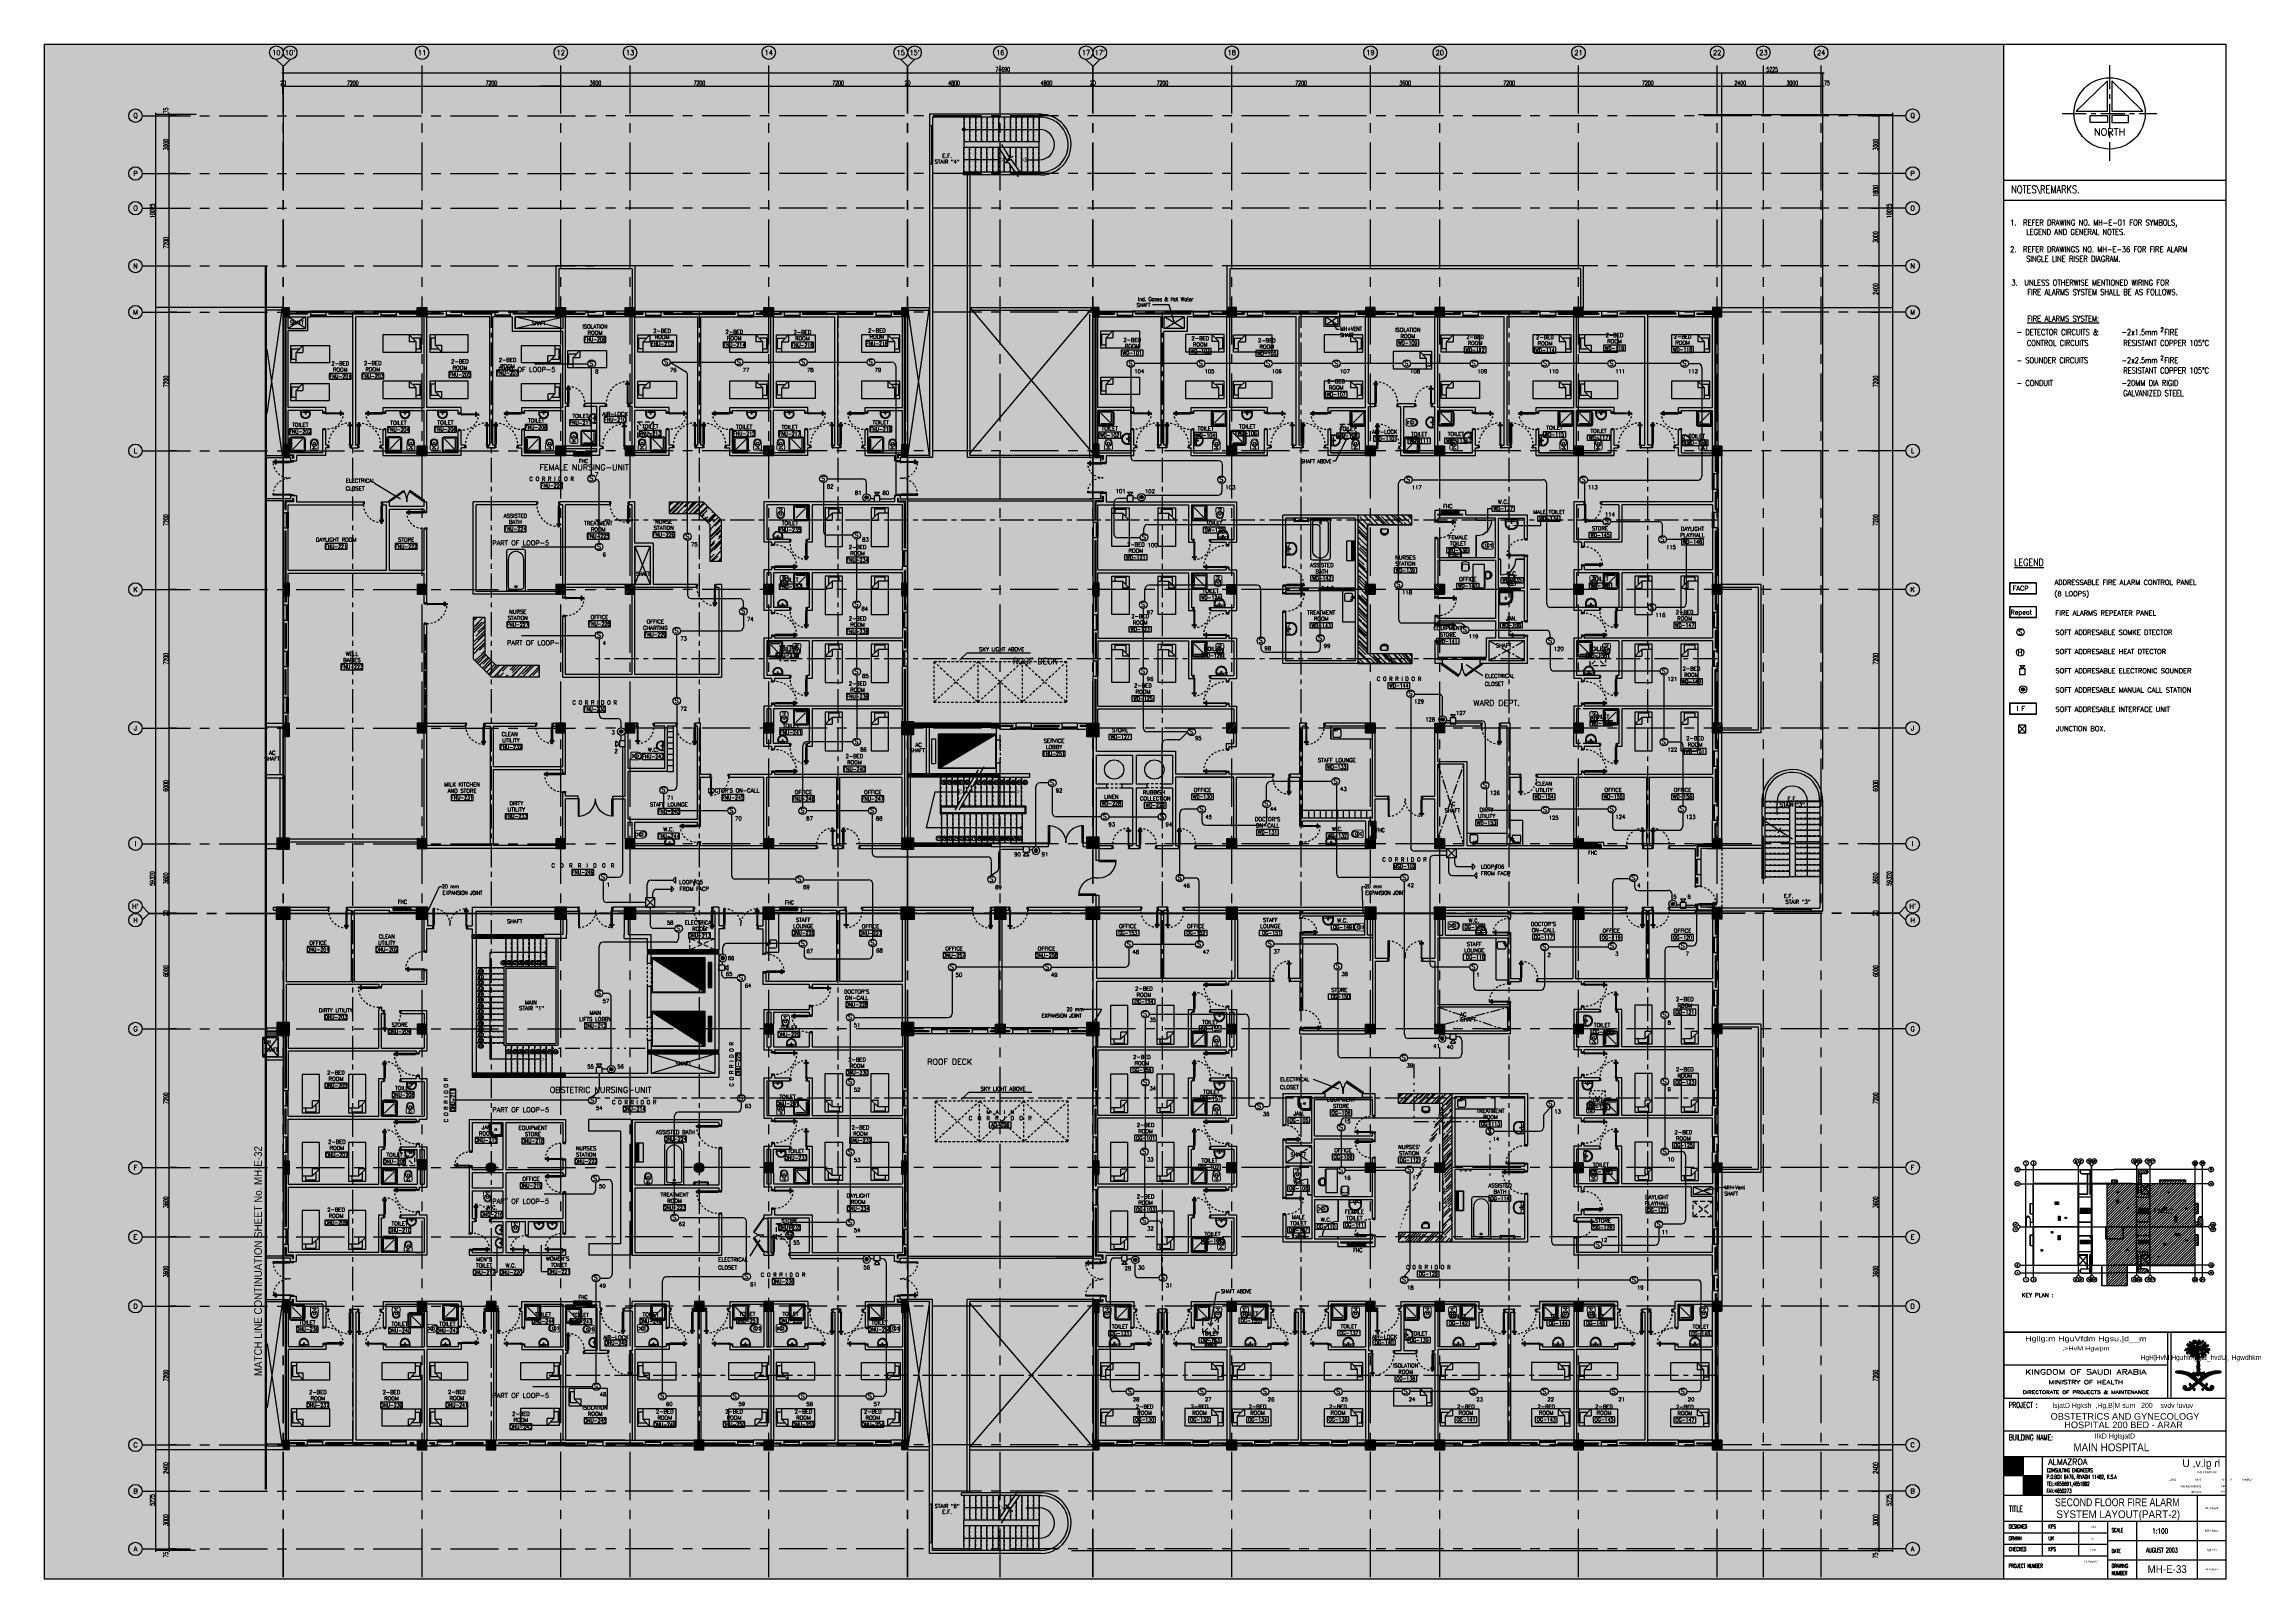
# Paper-space layout 'Layout1' of a CAD drawing. Extents: x 0 to 114, y 0 to 80.
# The model-space entities are those that its viewports show. They can reach past a viewport. Long polylines and large blocks are cut down to what shows.
import ezdxf
from ezdxf.enums import TextEntityAlignment as Align

# ---------------------------------------------------------------- set-up
doc = ezdxf.new("R2010")
doc.units = 0
doc.header["$MEASUREMENT"] = 0
doc.header["$PDMODE"] = 34
for name, pattern in [('2DASHES', [1.7, 0.75, -0.25, 0.1, -0.25, 0.1, -0.25]), ('CENTER', [2, 1.25, -0.25, 0.25, -0.25]), ('CENTER2', [1.125, 0.75, -0.125, 0.125, -0.125]), ('CENTERX2', [4, 2.5, -0.5, 0.5, -0.5]), ('DASHED', [0.75, 0.5, -0.25]), ('HIDDEN', [0.375, 0.25, -0.125]), ('HIDDEN2', [0.1875, 0.125, -0.0625])]:
    doc.linetypes.add(name, pattern=pattern)
doc.layers.get('0').update_dxf_attribs({"color": 11, "linetype": 'CONTINUOUS'})
doc.layers.get('DEFPOINTS').update_dxf_attribs({"color": 11, "linetype": 'CONTINUOUS'})
for name, color, linetype in [('A-FUR-ACCES', 11, 'CONTINUOUS'), ('A-TILES', 11, 'CONTINUOUS'), ('AX', 11, 'CONTINUOUS'), ('AX-CR', 11, 'CONTINUOUS'), ('AX-DIM', 11, 'CONTINUOUS'), ('AX-TXT', 11, 'CONTINUOUS'), ('AXES', 11, 'CENTERX2'), ('AXES1', 11, 'CENTER'), ('BORDER', 11, 'CONTINUOUS'), ('COL', 11, 'CONTINUOUS'), ('COUNTER', 11, 'CONTINUOUS'), ('DOOR', 11, 'CONTINUOUS'), ('E-CLINE', 4, 'CONTINUOUS'), ('E-FIRE', 4, 'CONTINUOUS'), ('E-TEXT', 4, 'CONTINUOUS'), ('E-WIRE', 4, 'CONTINUOUS'), ('EJ', 11, 'CONTINUOUS'), ('ele', 11, 'CONTINUOUS'), ('ELEV', 11, 'CONTINUOUS'), ('FHC', 11, 'CONTINUOUS'), ('FIX', 11, 'CONTINUOUS'), ('FMCHAIR', 11, 'CONTINUOUS'), ('FMDESK', 11, 'CONTINUOUS'), ('FUR', 11, 'CONTINUOUS'), ('HAT', 11, 'CONTINUOUS'), ('Hatch', 11, 'CONTINUOUS'), ('HIDDEN', 11, 'HIDDEN2'), ('IND-ES-L', 11, '2DASHES'), ('INSUL', 11, 'CONTINUOUS'), ('KeyPlan', 11, 'CONTINUOUS'), ('LIFTS', 11, 'CONTINUOUS'), ('Locker', 11, 'CONTINUOUS'), ('ME-FIX', 11, 'CONTINUOUS'), ('NON-MEDICAL', 11, 'CONTINUOUS'), ('NORTH', 11, 'CONTINUOUS'), ('PART', 11, 'CONTINUOUS'), ('PROJ-L', 11, 'CONTINUOUS'), ('RM-BOX', 11, 'CONTINUOUS'), ('RM-IND', 11, 'CONTINUOUS'), ('RM-NAME', 11, 'CONTINUOUS'), ('RM-NO', 11, 'CONTINUOUS'), ('ROOF', 11, 'CONTINUOUS'), ('SHAFT', 11, 'CONTINUOUS'), ('STR', 11, 'CONTINUOUS'), ('STR-H', 11, 'HIDDEN2'), ('SUNI-FUR', 11, 'CONTINUOUS'), ('TEXT', 11, 'CONTINUOUS'), ('TITLE', 4, 'CONTINUOUS'), ('TXT', 11, 'CONTINUOUS'), ('TXT1', 11, 'CONTINUOUS'), ('WALL', 11, 'CONTINUOUS'), ('WALL-F', 11, 'CONTINUOUS'), ('WIN', 11, 'CONTINUOUS')]:
    doc.layers.add(name, color=color, linetype=linetype)
doc.styles.add('ABORD1', font='XARB.shx', dxfattribs={"height": 500})
doc.styles.add('Easy', font='xarb.shx', dxfattribs={"width": 0.8, "height": 350})
doc.styles.add('EBORD1', font='ROMANS.shx', dxfattribs={"width": 0.75, "height": 200})
doc.styles.add('EBORD3', font='romant', dxfattribs={"height": 0.2})
doc.styles.add('KUFI', font='KUFI-SLD.shx')
doc.styles.add('ROMANC', font='romanc', dxfattribs={"height": 0.1})
doc.styles.add('ROMANS', font='ROMANS.shx', dxfattribs={"width": 0.6})
doc.styles.add('S', font='ROMANS.SHX')
doc.styles.add('SIMPLEX', font='simplex.shx', dxfattribs={"width": 0.8})
doc.styles.add('TTXT', font='swisse.ttf', dxfattribs={"width": 0.6})
doc.dimstyles.new('DIM-OUT', dxfattribs={"dimscale": 0, "dimtxt": 0.24, "dimasz": 0.08, "dimexe": 0.02, "dimexo": 0.02, "dimgap": 0.05, "dimtad": 1, "dimdec": 0, "dimlfac": 1000, "dimzin": 0, "dimdsep": 46, "dimtxsty": 'ROMANS', "dimblk1": 'ARCHTICK', "dimblk2": 'ARCHTICK', "dimsah": 1, "dimcen": 0.01, "dimdle": 0.08, "dimclrd": 7, "dimclre": 7, "dimclrt": 2, "dimadec": 0, "dimazin": 0, "dimtp": 2, "dimtm": 2, "dimtfac": 0.114286, "dimtdec": 0, "dimtix": 1, "dimtmove": 2, "dimatfit": 3, "dimldrblk": 'ARCHTICK', "dimfxl": 0, "dimtolj": 1, "dimtzin": 0, "dimarcsym": 0})
doc.dimstyles.new('DIM7', dxfattribs={"dimtxt": 0.24, "dimasz": 0.08, "dimexe": 0.07, "dimexo": 0.05, "dimgap": 0.07, "dimtad": 1, "dimzin": 0, "dimdsep": 46, "dimtxsty": 'SIMPLEX', "dimblk": 'ARCHTICK', "dimcen": 0.05, "dimdle": 0.05, "dimclrd": 4, "dimclre": 4, "dimclrt": 2, "dimadec": 0, "dimazin": 0, "dimtp": 2, "dimtm": 2, "dimtfac": 0.114286, "dimtix": 1, "dimtmove": 2, "dimatfit": 3, "dimldrblk": 'DOT', "dimfxl": 0, "dimtolj": 1, "dimtzin": 0, "dimarcsym": 0})
pattern_1 = [(45, (1e-08, -18.1937), (-0.06629126, 0.06629126), [])]
pattern_2 = [(45, (-250.46453, -18.391005), (-0.0265165043, 0.0265165043), [])]
pattern_3 = [(45, (-250.46453, -113.09973), (0.25455844, 0.6788225), [4.5, -0.6, 1.5, -0.3]), (45, (-250.28846, -112.71153), (-0.49426764, 0.07000357), [0.9, -0.099, 1.8, -0.225]), (45, (-250.53878, -112.81336), (0.96095812, 1.24521504), [2.4, -0.42, 1.2, -0.3])]
pattern_4 = [(135, (147.851773, -3.19241), (0.026516504, 0.026516504), [])]
pattern_5 = [(45, (-276012.343847, -57293.362927), (-0.0265165042945, 0.0265165042945), [])]

# ---------------------------------------------------------------- blocks, each defined once
blk = doc.blocks.new('*X46')
at = {"color": 0}
for p, q in [((19.717, 41.354), (19.752, 41.389)), ((19.727, 41.347), (19.786, 41.406)), ((19.758, 41.29), (19.869, 41.4)), ((19.759, 41.308), (19.81, 41.359)), ((19.763, 41.365), (19.805, 41.407)), ((19.764, 41.278), (19.883, 41.397)), ((19.767, 41.475), (19.79, 41.498)), ((19.771, 41.461), (19.802, 41.493)), ((19.776, 41.272), (19.818, 41.314)), ((19.781, 41.454), (19.814, 41.487)), ((19.787, 41.371), (19.824, 41.408)), ((19.794, 41.449), (19.827, 41.482)), ((19.808, 41.445), (19.839, 41.476)), ((19.808, 41.374), (19.842, 41.409)), ((19.817, 41.366), (19.857, 41.406)), ((19.822, 41.442), (19.851, 41.471)), ((19.824, 41.532), (19.84, 41.548)), ((19.825, 41.286), (19.874, 41.335)), ((19.829, 41.52), (19.852, 41.543)), ((19.83, 41.273), (19.9, 41.343)), ((19.835, 41.437), (19.863, 41.465)), ((19.839, 41.512), (19.865, 41.538)), ((19.848, 41.432), (19.875, 41.459)), ((19.85, 41.505), (19.878, 41.533)), ((19.85, 41.223), (19.871, 41.243)), ((19.857, 41.247), (20.048, 41.438)), ((19.86, 41.427), (19.887, 41.454)), ((19.861, 41.498), (19.889, 41.526)), ((19.867, 41.292), (19.915, 41.34)), ((19.871, 41.491), (19.898, 41.518)), ((19.871, 41.367), (19.9, 41.396)), ((19.879, 41.428), (19.899, 41.448)), ((19.882, 41.484), (19.907, 41.509)), ((19.883, 41.291), (19.928, 41.336)), ((19.893, 41.477), (19.915, 41.5)), ((19.893, 41.424), (19.909, 41.441)), ((19.894, 41.266), (20.064, 41.436)), ((19.897, 41.216), (19.933, 41.252)), ((19.9, 41.556), (19.922, 41.577)), ((19.9, 41.378), (19.94, 41.418)), ((19.901, 41.397), (19.929, 41.425)), ((19.903, 41.417), (19.919, 41.433)), ((19.903, 41.24), (19.949, 41.285)), ((19.903, 41.204), (19.923, 41.225)), ((19.904, 41.471), (19.924, 41.49)), ((19.906, 41.19), (19.917, 41.201)), ((19.907, 41.545), (19.94, 41.577)), ((19.915, 41.464), (19.932, 41.481)), ((19.916, 41.536), (19.959, 41.579)), ((19.916, 41.271), (20.154, 41.509)), ((19.916, 41.376), (19.952, 41.412)), ((19.925, 41.527), (19.972, 41.574)), ((19.926, 41.457), (19.941, 41.472)), ((19.927, 41.37), (20.02, 41.463)), ((19.933, 41.359), (20.032, 41.458)), ((19.935, 41.519), (19.981, 41.565)), ((19.937, 41.451), (19.951, 41.465)), ((19.937, 41.345), (20.044, 41.452)), ((19.947, 41.513), (19.99, 41.557)), ((19.947, 41.443), (19.962, 41.458)), ((19.949, 41.215), (20.038, 41.304)), ((19.95, 41.198), (20.044, 41.292)), ((19.953, 41.184), (20.046, 41.277)), ((19.956, 41.435), (19.978, 41.456)), ((19.956, 41.293), (20.071, 41.408)), ((19.957, 41.24), (19.975, 41.259)), ((19.96, 41.173), (20.049, 41.262)), ((19.964, 41.425), (20.017, 41.478)), ((19.966, 41.515), (20, 41.549)), ((19.969, 41.289), (20.069, 41.388)), ((19.97, 41.166), (20.053, 41.249)), ((19.975, 41.277), (20.086, 41.388)), ((19.975, 41.259), (20.037, 41.321)), ((19.98, 41.511), (20.056, 41.588)), ((19.981, 41.159), (20.057, 41.235)), ((19.988, 41.502), (20.068, 41.582)), ((19.991, 41.487), (20.063, 41.559)), ((19.992, 41.47), (20.073, 41.551)), ((20, 41.16), (20.061, 41.221)), ((20.006, 41.148), (20.065, 41.208)), ((20.025, 41.574), (20.04, 41.589)), ((20.042, 41.503), (20.097, 41.557)), ((20.044, 41.487), (20.133, 41.576)), ((20.054, 41.178), (20.069, 41.194)), ((20.063, 41.346), (20.11, 41.394)), ((20.068, 41.493), (20.093, 41.518)), ((20.075, 41.412), (20.192, 41.529)), ((20.08, 41.346), (20.133, 41.399)), ((20.095, 41.344), (20.097, 41.345)), ((20.097, 41.523), (20.144, 41.569)), ((20.108, 41.428), (20.202, 41.521)), ((20.115, 41.364), (20.154, 41.402)), ((20.13, 41.431), (20.171, 41.473)), ((20.131, 41.362), (20.171, 41.402)), ((20.132, 41.54), (20.15, 41.557)), ((20.144, 41.357), (20.189, 41.402)), ((20.151, 41.435), (20.19, 41.474)), ((20.153, 41.349), (20.207, 41.403)), ((20.163, 41.341), (20.225, 41.403)), ((20.171, 41.437), (20.208, 41.474)), ((20.171, 41.332), (20.203, 41.363)), ((20.18, 41.322), (20.213, 41.356)), ((20.191, 41.44), (20.224, 41.473)), ((20.192, 41.316), (20.225, 41.349)), ((20.201, 41.502), (20.202, 41.504)), ((20.21, 41.317), (20.236, 41.343)), ((20.212, 41.443), (20.242, 41.473)), ((20.212, 41.372), (20.241, 41.401)), ((20.225, 41.315), (20.247, 41.336)), ((20.227, 41.369), (20.252, 41.394)), ((20.234, 41.448), (20.258, 41.472)), ((20.239, 41.311), (20.256, 41.328)), ((20.242, 41.366), (20.264, 41.389)), ((20.247, 41.442), (20.263, 41.459)), ((20.247, 41.301), (20.264, 41.318)), ((20.255, 41.292), (20.27, 41.307)), ((20.256, 41.363), (20.278, 41.385)), ((20.271, 41.361), (20.288, 41.378)), ((20.288, 41.36), (20.292, 41.364)), ((19.9, 40.83), (19.92, 40.851)), ((19.905, 40.818), (19.931, 40.844)), ((19.912, 40.807), (19.946, 40.841)), ((19.92, 40.798), (19.962, 40.839)), ((19.931, 40.79), (19.983, 40.843)), ((19.95, 40.792), (20.066, 40.907)), ((19.964, 40.788), (20.06, 40.885)), ((19.985, 40.792), (20.061, 40.867)), ((19.99, 40.85), (20.072, 40.932)), ((19.994, 40.977), (20.059, 41.042)), ((19.994, 40.96), (20.06, 41.026)), ((19.997, 40.945), (20.062, 41.01)), ((19.998, 40.787), (20.066, 40.855)), ((20, 41.001), (20.057, 41.058)), ((20.001, 40.931), (20.061, 40.991)), ((20.001, 40.878), (20.062, 40.939)), ((20.003, 41.092), (20.042, 41.131)), ((20.003, 41.075), (20.045, 41.117)), ((20.003, 41.057), (20.047, 41.101)), ((20.003, 41.04), (20.053, 41.089)), ((20.003, 41.022), (20.056, 41.075)), ((20.004, 40.916), (20.058, 40.971)), ((20.005, 40.9), (20.056, 40.951)), ((20.008, 41.133), (20.042, 41.167)), ((20.01, 40.781), (20.076, 40.847)), ((20.012, 41.119), (20.04, 41.147)), ((20.02, 40.774), (20.036, 40.789)), ((20.048, 40.802), (20.09, 40.844)), ((20.058, 40.794), (20.111, 40.847)), ((20.069, 40.788), (20.131, 40.85)), ((20.084, 40.784), (20.093, 40.794)), ((20.116, 40.817), (20.157, 40.857)), ((20.128, 40.811), (20.166, 40.849)), ((20.142, 40.807), (20.161, 40.827))]:
    blk.add_line(p, q, dxfattribs=at)
blk = doc.blocks.new('*X45')
at = {"color": 0}
for p, q in [((19.512, 40.867), (19.525, 40.88)), ((19.514, 40.851), (19.545, 40.882)), ((19.525, 40.844), (19.565, 40.884)), ((19.54, 40.842), (19.583, 40.885)), ((19.555, 40.839), (19.601, 40.885)), ((19.571, 40.837), (19.619, 40.885)), ((19.586, 40.835), (19.635, 40.884)), ((19.602, 40.832), (19.652, 40.883)), ((19.617, 40.83), (19.668, 40.881)), ((19.632, 40.828), (19.683, 40.879)), ((19.648, 40.825), (19.699, 40.876)), ((19.663, 40.823), (19.713, 40.874)), ((19.678, 40.821), (19.728, 40.87)), ((19.693, 40.817), (19.742, 40.867)), ((19.706, 40.813), (19.756, 40.863)), ((19.718, 40.808), (19.769, 40.859)), ((19.731, 40.803), (19.783, 40.854)), ((19.744, 40.798), (19.796, 40.85)), ((19.757, 40.794), (19.808, 40.845)), ((19.77, 40.789), (19.821, 40.84)), ((19.783, 40.784), (19.833, 40.834)), ((19.796, 40.779), (19.845, 40.828)), ((19.796, 40.443), (20.131, 40.779)), ((19.807, 40.773), (19.857, 40.822)), ((19.817, 40.765), (19.868, 40.816)), ((19.817, 40.447), (20.182, 40.812)), ((19.828, 40.758), (19.879, 40.81)), ((19.838, 40.751), (19.891, 40.803)), ((19.847, 40.459), (20.219, 40.831)), ((19.848, 40.743), (19.901, 40.796)), ((19.858, 40.736), (19.912, 40.789)), ((19.869, 40.728), (19.922, 40.782)), ((19.879, 40.721), (19.933, 40.775)), ((19.889, 40.714), (19.943, 40.767)), ((19.9, 40.706), (19.952, 40.759)), ((19.91, 40.699), (19.962, 40.751)), ((19.92, 40.692), (19.971, 40.743)), ((19.931, 40.684), (19.981, 40.734)), ((19.941, 40.677), (19.99, 40.725)), ((19.95, 40.544), (20.251, 40.845)), ((19.951, 40.67), (19.998, 40.717)), ((19.962, 40.662), (20.007, 40.707)), ((19.972, 40.655), (20.015, 40.698)), ((19.982, 40.648), (20.024, 40.689)), ((20.03, 40.607), (20.279, 40.855)), ((20.12, 40.679), (20.304, 40.864)), ((20.183, 40.724), (20.328, 40.87)), ((20.244, 40.768), (20.351, 40.875)), ((20.272, 40.778), (20.372, 40.879)), ((20.3, 40.788), (20.393, 40.881)), ((20.327, 40.798), (20.412, 40.883)), ((20.355, 40.808), (20.431, 40.884)), ((20.382, 40.818), (20.45, 40.885)), ((20.404, 40.821), (20.467, 40.885)), ((20.425, 40.825), (20.484, 40.884)), ((20.447, 40.829), (20.501, 40.883)), ((20.468, 40.833), (20.517, 40.882)), ((20.489, 40.836), (20.533, 40.88)), ((20.511, 40.84), (20.543, 40.873)), ((20.532, 40.844), (20.547, 40.858)), ((19.68, 40.504), (19.725, 40.55)), ((19.684, 40.491), (19.739, 40.546)), ((19.684, 40.526), (19.704, 40.546)), ((19.691, 40.48), (19.75, 40.539)), ((19.7, 40.472), (19.724, 40.495)), ((19.711, 40.464), (19.734, 40.488)), ((19.722, 40.458), (19.748, 40.484)), ((19.734, 40.452), (19.765, 40.483)), ((19.746, 40.517), (19.757, 40.529)), ((19.747, 40.448), (19.786, 40.486)), ((19.757, 40.51), (19.762, 40.516)), ((19.762, 40.444), (19.828, 40.511)), ((19.778, 40.443), (19.894, 40.559)), ((19.82, 40.573), (19.844, 40.597)), ((19.826, 40.562), (19.855, 40.591)), ((19.838, 40.556), (19.861, 40.579)), ((19.85, 40.55), (19.863, 40.564)), ((19.857, 40.54), (19.871, 40.554)), ((19.896, 40.491), (19.912, 40.507)), ((19.905, 40.482), (19.918, 40.495)), ((19.911, 40.47), (19.928, 40.487)), ((19.913, 40.455), (19.941, 40.483)), ((19.922, 40.446), (19.95, 40.474)), ((19.94, 40.446), (19.95, 40.456)), ((20.04, 40.599), (20.076, 40.635)), ((20.049, 40.591), (20.085, 40.627)), ((20.059, 40.583), (20.094, 40.618)), ((20.069, 40.575), (20.104, 40.61)), ((20.079, 40.568), (20.113, 40.601)), ((20.09, 40.56), (20.123, 40.593)), ((20.099, 40.552), (20.132, 40.585)), ((20.108, 40.473), (20.119, 40.484)), ((20.109, 40.456), (20.237, 40.584)), ((20.109, 40.544), (20.142, 40.577)), ((20.117, 40.447), (20.155, 40.484)), ((20.118, 40.536), (20.152, 40.569)), ((20.128, 40.528), (20.161, 40.561)), ((20.133, 40.445), (20.147, 40.458)), ((20.137, 40.52), (20.171, 40.554)), ((20.146, 40.51), (20.23, 40.594)), ((20.159, 40.488), (20.202, 40.531)), ((20.175, 40.487), (20.212, 40.524)), ((20.185, 40.479), (20.222, 40.516)), ((20.194, 40.47), (20.233, 40.509)), ((20.198, 40.58), (20.215, 40.597)), ((20.205, 40.463), (20.243, 40.502)), ((20.216, 40.457), (20.254, 40.495)), ((20.228, 40.451), (20.265, 40.489)), ((20.241, 40.447), (20.279, 40.485)), ((20.256, 40.444), (20.295, 40.483)), ((20.272, 40.443), (20.315, 40.485)), ((20.291, 40.444), (20.374, 40.527)), ((20.297, 40.521), (20.325, 40.548)), ((20.311, 40.517), (20.344, 40.549)), ((20.313, 40.448), (20.378, 40.513)), ((20.328, 40.515), (20.357, 40.545)), ((20.335, 40.505), (20.367, 40.537)), ((20.346, 40.463), (20.375, 40.492))]:
    blk.add_line(p, q, dxfattribs=at)
blk = doc.blocks.new('*X48')
at = {"color": 0}
for p, q in [((20.11, 41.323), (20.118, 41.331)), ((20.114, 41.309), (20.128, 41.323)), ((20.12, 41.298), (20.138, 41.316)), ((20.131, 41.291), (20.148, 41.308)), ((20.142, 41.284), (20.158, 41.301)), ((20.152, 41.277), (20.168, 41.293)), ((20.158, 41.266), (20.178, 41.285)), ((20.164, 41.254), (20.188, 41.277)), ((20.174, 41.246), (20.196, 41.268)), ((20.187, 41.241), (20.204, 41.259)), ((20.199, 41.236), (20.205, 41.241))]:
    blk.add_line(p, q, dxfattribs=at)
blk = doc.blocks.new('*X47')
at = {"color": 0}
for p, q in [((20.076, 41.289), (20.089, 41.302)), ((20.082, 41.277), (20.096, 41.292)), ((20.09, 41.268), (20.104, 41.282)), ((20.099, 41.259), (20.111, 41.271)), ((20.106, 41.249), (20.119, 41.261)), ((20.107, 41.232), (20.126, 41.251)), ((20.111, 41.218), (20.133, 41.24)), ((20.117, 41.207), (20.139, 41.229)), ((20.127, 41.198), (20.146, 41.217)), ((20.139, 41.193), (20.152, 41.206))]:
    blk.add_line(p, q, dxfattribs=at)
blk = doc.blocks.new('S')
at = {"layer": 'E-FIRE'}
blk.add_circle((0, 0), 197, dxfattribs=at)
at = {"layer": 'E-FIRE', "color": 3, "style": 'ROMANS'}
blk.add_text('S', height=250, dxfattribs=at).set_placement((-119, -115))
blk = doc.blocks.new('JB')
at = {"layer": 'E-FIRE'}
for points in [[(-200, 400), (-200, 0), (200, 0), (200, 400)], [(-200, 400), (-200, 0), (200, 0), (200, 0)], [(-200, 400), (-200, 0), (200, 400), (200, 400)]]:
    blk.add_lwpolyline(points, close=True, dxfattribs=at)
blk = doc.blocks.new('MCP')
at = {"color": 1}
for p, q in [((-88, -9), (9, 88)), ((-82, 33), (-33, 82)), ((-80, -36), (36, 80)), ((-66, -58), (58, 66)), ((-47, -74), (74, 47)), ((-23, -85), (85, 23)), ((10, -88), (88, -10))]:
    blk.add_line(p, q, dxfattribs=at)
at = {"layer": 'E-FIRE'}
blk.add_circle((0, 0), 197, dxfattribs=at)
at = {"layer": 'E-FIRE', "color": 4}
blk.add_circle((0, 0), 88.1, dxfattribs=at)
blk = doc.blocks.new('ES')
at = {"layer": 'E-FIRE'}
blk.add_line((-135, 485), (134, 485), dxfattribs=at)
blk.add_lwpolyline([(-150, 0), (150, 0), (150, 300), (-150, 300)], close=True, dxfattribs=at)
for points in [[(-135, 485), (0, 300)], [(0, 300), (0, 300), (134, 485)]]:
    blk.add_lwpolyline(points, dxfattribs=at)
blk = doc.blocks.new('H')
at = {"layer": 'E-FIRE'}
blk.add_circle((0, 0), 197, dxfattribs=at)
at = {"layer": 'E-FIRE', "color": 3, "style": 'ROMANS'}
blk.add_text('H', height=250, dxfattribs=at).set_placement((-127, -118))
blk = doc.blocks.new('_ARCHTICK')
at = {"color": 0, "linetype": 'ByBlock', "const_width": 0.15}
blk.add_lwpolyline([(-0.5, -0.5), (0.5, 0.5)], dxfattribs=at)
blk = doc.blocks.new('*D168')
at = {"layer": 'AX-DIM', "color": 7, "lineweight": -2}
for p, q in [((2.08, 5.15), (1.38, 5.15)), ((1.4, -0.16), (1.4, 5.23)), ((3.47, -0.08), (1.38, -0.08))]:
    blk.add_line(p, q, dxfattribs=at)
at = {"layer": 'DEFPOINTS', "color": 0}
for p in [(1.4, 5.15), (2.1, 5.15), (3.49, -0.08)]:
    blk.add_point(p, dxfattribs=at)
at = {"layer": 'AX-DIM', "color": 7, "lineweight": -2, "xscale": 0.08, "yscale": 0.08, "zscale": 0.08}
for p, rotation in [((1.4, 5.15), 90), ((1.4, -0.08), 270)]:
    blk.add_blockref('_ARCHTICK', p, dxfattribs=dict(at, rotation=rotation))
at = {"layer": 'AX-DIM', "color": 2, "insert": (1.23, 2.54), "char_height": 0.24, "attachment_point": 5, "rotation": 90, "style": 'ROMANS'}
blk.add_mtext('\\A1;5225', dxfattribs=at)
blk = doc.blocks.new('*D169')
at = {"layer": 'AX-DIM', "color": 7, "lineweight": -2}
for p, q in [((3.5, 74.49), (1.38, 74.49)), ((1.4, 64.39), (1.4, 74.57)), ((2.08, 64.47), (1.38, 64.47))]:
    blk.add_line(p, q, dxfattribs=at)
at = {"layer": 'DEFPOINTS', "color": 0}
for p in [(1.4, 74.49), (3.52, 74.49), (2.1, 64.47)]:
    blk.add_point(p, dxfattribs=at)
at = {"layer": 'AX-DIM', "color": 7, "lineweight": -2, "xscale": 0.08, "yscale": 0.08, "zscale": 0.08}
for p, rotation in [((1.4, 74.49), 90), ((1.4, 64.47), 270)]:
    blk.add_blockref('_ARCHTICK', p, dxfattribs=dict(at, rotation=rotation))
at = {"layer": 'AX-DIM', "color": 2, "insert": (1.23, 69.48), "char_height": 0.24, "attachment_point": 5, "rotation": 90, "style": 'ROMANS'}
blk.add_mtext('\\A1;10025', dxfattribs=at)
blk = doc.blocks.new('*D170')
at = {"layer": 'AX-DIM', "color": 7, "lineweight": -2}
for p, q in [((7.36, 64.47), (1.38, 64.47)), ((1.4, 5.07), (1.4, 64.55)), ((8.26, 5.15), (1.38, 5.15))]:
    blk.add_line(p, q, dxfattribs=at)
at = {"layer": 'DEFPOINTS', "color": 0}
for p in [(1.4, 64.47), (7.38, 64.47), (8.28, 5.15)]:
    blk.add_point(p, dxfattribs=at)
at = {"layer": 'AX-DIM', "color": 7, "lineweight": -2, "xscale": 0.08, "yscale": 0.08, "zscale": 0.08}
for p, rotation in [((1.4, 64.47), 90), ((1.4, 5.15), 270)]:
    blk.add_blockref('_ARCHTICK', p, dxfattribs=dict(at, rotation=rotation))
at = {"layer": 'AX-DIM', "color": 2, "insert": (1.23, 34.81), "char_height": 0.24, "attachment_point": 5, "rotation": 90, "style": 'ROMANS'}
blk.add_mtext('\\A1;59320', dxfattribs=at)
blk = doc.blocks.new('AXL')
at = {"layer": 'AX-CR'}
blk.add_circle((-350, 0), 350, dxfattribs=at)
at = {"layer": 'AX-TXT', "style": 'ROMANS'}
blk.add_attdef('AX', text='', height=250, dxfattribs=at).set_placement((-350, 0), align=Align.MIDDLE)
blk = doc.blocks.new('*D171')
at = {"layer": 'AX-DIM', "color": 7, "lineweight": -2}
for p, q in [((2.48, 12.6), (2.08, 12.6)), ((2.1, 5.32), (2.1, 12.68)), ((2.48, 5.4), (2.08, 5.4))]:
    blk.add_line(p, q, dxfattribs=at)
at = {"layer": 'DEFPOINTS', "color": 0}
for p in [(2.1, 12.6), (2.5, 12.6), (2.5, 5.4)]:
    blk.add_point(p, dxfattribs=at)
at = {"layer": 'AX-DIM', "color": 7, "lineweight": -2, "xscale": 0.08, "yscale": 0.08, "zscale": 0.08}
for p, rotation in [((2.1, 12.6), 90), ((2.1, 5.4), 270)]:
    blk.add_blockref('_ARCHTICK', p, dxfattribs=dict(at, rotation=rotation))
at = {"layer": 'AX-DIM', "color": 2, "insert": (1.93, 9), "char_height": 0.24, "attachment_point": 5, "rotation": 90, "style": 'ROMANS'}
blk.add_mtext('\\A1;7200', dxfattribs=at)
blk = doc.blocks.new('*D172')
at = {"layer": 'AX-DIM', "color": 7, "lineweight": -2}
for p, q in [((2.48, 3), (2.08, 3)), ((2.1, -0.08), (2.1, 3.08)), ((2.48, 0), (2.08, 0))]:
    blk.add_line(p, q, dxfattribs=at)
at = {"layer": 'DEFPOINTS', "color": 0}
for p in [(2.1, 3), (2.5, 3), (2.5, 0)]:
    blk.add_point(p, dxfattribs=at)
at = {"layer": 'AX-DIM', "color": 7, "lineweight": -2, "xscale": 0.08, "yscale": 0.08, "zscale": 0.08}
for p, rotation in [((2.1, 3), 90), ((2.1, 0), 270)]:
    blk.add_blockref('_ARCHTICK', p, dxfattribs=dict(at, rotation=rotation))
at = {"layer": 'AX-DIM', "color": 2, "insert": (1.93, 1.5), "char_height": 0.24, "attachment_point": 5, "rotation": 90, "style": 'ROMANS'}
blk.add_mtext('\\A1;3000', dxfattribs=at)
blk = doc.blocks.new('*D173')
at = {"layer": 'AX-DIM', "color": 7, "lineweight": -2}
for p, q in [((2.1, 0), (2.1, 0.08)), ((2.48, 0), (2.08, 0)), ((2.48, -0.08), (2.08, -0.08)), ((2.1, -0.08), (2.1, 0)), ((2.1, -0.08), (2.1, -0.16))]:
    blk.add_line(p, q, dxfattribs=at)
at = {"layer": 'DEFPOINTS', "color": 0}
for p in [(2.1, 0), (2.5, 0), (2.5, -0.08)]:
    blk.add_point(p, dxfattribs=at)
at = {"layer": 'AX-DIM', "color": 7, "lineweight": -2, "xscale": 0.08, "yscale": 0.08, "zscale": 0.08}
for p, rotation in [((2.1, 0), 270), ((2.1, -0.08), 90)]:
    blk.add_blockref('_ARCHTICK', p, dxfattribs=dict(at, rotation=rotation))
at = {"layer": 'AX-DIM', "color": 2, "insert": (1.93, -0.3), "char_height": 0.24, "attachment_point": 5, "rotation": 90, "style": 'ROMANS'}
blk.add_mtext('\\A1;75', dxfattribs=at)
blk = doc.blocks.new('*D174')
at = {"layer": 'AX-DIM', "color": 7, "lineweight": -2}
for p, q in [((2.48, 5.4), (2.08, 5.4)), ((2.1, 2.92), (2.1, 5.48)), ((2.48, 3), (2.08, 3))]:
    blk.add_line(p, q, dxfattribs=at)
at = {"layer": 'DEFPOINTS', "color": 0}
for p in [(2.1, 5.4), (2.5, 5.4), (2.5, 3)]:
    blk.add_point(p, dxfattribs=at)
at = {"layer": 'AX-DIM', "color": 7, "lineweight": -2, "xscale": 0.08, "yscale": 0.08, "zscale": 0.08}
for p, rotation in [((2.1, 5.4), 90), ((2.1, 3), 270)]:
    blk.add_blockref('_ARCHTICK', p, dxfattribs=dict(at, rotation=rotation))
at = {"layer": 'AX-DIM', "color": 2, "insert": (1.93, 4.2), "char_height": 0.24, "attachment_point": 5, "rotation": 90, "style": 'ROMANS'}
blk.add_mtext('\\A1;2400', dxfattribs=at)
blk = doc.blocks.new('*D175')
at = {"layer": 'AX-DIM', "color": 7, "lineweight": -2}
for p, q in [((2.48, 27), (2.08, 27)), ((2.1, 19.72), (2.1, 27.08)), ((2.48, 19.8), (2.08, 19.8))]:
    blk.add_line(p, q, dxfattribs=at)
at = {"layer": 'DEFPOINTS', "color": 0}
for p in [(2.1, 27), (2.5, 27), (2.5, 19.8)]:
    blk.add_point(p, dxfattribs=at)
at = {"layer": 'AX-DIM', "color": 7, "lineweight": -2, "xscale": 0.08, "yscale": 0.08, "zscale": 0.08}
for p, rotation in [((2.1, 27), 90), ((2.1, 19.8), 270)]:
    blk.add_blockref('_ARCHTICK', p, dxfattribs=dict(at, rotation=rotation))
at = {"layer": 'AX-DIM', "color": 2, "insert": (1.93, 23.4), "char_height": 0.24, "attachment_point": 5, "rotation": 90, "style": 'ROMANS'}
blk.add_mtext('\\A1;7200', dxfattribs=at)
blk = doc.blocks.new('*D176')
at = {"layer": 'AX-DIM', "color": 7, "lineweight": -2}
for p, q in [((2.48, 16.2), (2.08, 16.2)), ((2.1, 12.52), (2.1, 16.28)), ((2.48, 12.6), (2.08, 12.6))]:
    blk.add_line(p, q, dxfattribs=at)
at = {"layer": 'DEFPOINTS', "color": 0}
for p in [(2.1, 16.2), (2.5, 16.2), (2.5, 12.6)]:
    blk.add_point(p, dxfattribs=at)
at = {"layer": 'AX-DIM', "color": 7, "lineweight": -2, "xscale": 0.08, "yscale": 0.08, "zscale": 0.08}
for p, rotation in [((2.1, 16.2), 90), ((2.1, 12.6), 270)]:
    blk.add_blockref('_ARCHTICK', p, dxfattribs=dict(at, rotation=rotation))
at = {"layer": 'AX-DIM', "color": 2, "insert": (1.93, 14.4), "char_height": 0.24, "attachment_point": 5, "rotation": 90, "style": 'ROMANS'}
blk.add_mtext('\\A1;3600', dxfattribs=at)
blk = doc.blocks.new('*D177')
at = {"layer": 'AX-DIM', "color": 7, "lineweight": -2}
for p, q in [((2.48, 19.8), (2.08, 19.8)), ((2.1, 16.12), (2.1, 19.88)), ((2.48, 16.2), (2.08, 16.2))]:
    blk.add_line(p, q, dxfattribs=at)
at = {"layer": 'DEFPOINTS', "color": 0}
for p in [(2.1, 19.8), (2.5, 19.8), (2.5, 16.2)]:
    blk.add_point(p, dxfattribs=at)
at = {"layer": 'AX-DIM', "color": 7, "lineweight": -2, "xscale": 0.08, "yscale": 0.08, "zscale": 0.08}
for p, rotation in [((2.1, 19.8), 90), ((2.1, 16.2), 270)]:
    blk.add_blockref('_ARCHTICK', p, dxfattribs=dict(at, rotation=rotation))
at = {"layer": 'AX-DIM', "color": 2, "insert": (1.93, 18), "char_height": 0.24, "attachment_point": 5, "rotation": 90, "style": 'ROMANS'}
blk.add_mtext('\\A1;3600', dxfattribs=at)
blk = doc.blocks.new('*D178')
at = {"layer": 'AX-DIM', "color": 7, "lineweight": -2}
for p, q in [((2.48, 33), (2.08, 33)), ((2.1, 26.92), (2.1, 33.08)), ((2.48, 27), (2.08, 27))]:
    blk.add_line(p, q, dxfattribs=at)
at = {"layer": 'DEFPOINTS', "color": 0}
for p in [(2.1, 33), (2.5, 33), (2.5, 27)]:
    blk.add_point(p, dxfattribs=at)
at = {"layer": 'AX-DIM', "color": 7, "lineweight": -2, "xscale": 0.08, "yscale": 0.08, "zscale": 0.08}
for p, rotation in [((2.1, 33), 90), ((2.1, 27), 270)]:
    blk.add_blockref('_ARCHTICK', p, dxfattribs=dict(at, rotation=rotation))
at = {"layer": 'AX-DIM', "color": 2, "insert": (1.93, 30), "char_height": 0.24, "attachment_point": 5, "rotation": 90, "style": 'ROMANS'}
blk.add_mtext('\\A1;6000', dxfattribs=at)
blk = doc.blocks.new('*D179')
at = {"layer": 'AX-DIM', "color": 7, "lineweight": -2}
for p, q in [((2.48, 33.02), (2.08, 33.02)), ((2.48, 33), (2.08, 33)), ((2.1, 33.02), (2.1, 33.1)), ((2.1, 33), (2.1, 33.02)), ((2.1, 33), (2.1, 32.92))]:
    blk.add_line(p, q, dxfattribs=at)
at = {"layer": 'DEFPOINTS', "color": 0}
for p in [(2.1, 33.02), (2.5, 33.02), (2.5, 33)]:
    blk.add_point(p, dxfattribs=at)
at = {"layer": 'AX-DIM', "color": 7, "lineweight": -2, "xscale": 0.08, "yscale": 0.08, "zscale": 0.08}
for p, rotation in [((2.1, 33.02), 270), ((2.1, 33), 90)]:
    blk.add_blockref('_ARCHTICK', p, dxfattribs=dict(at, rotation=rotation))
at = {"layer": 'AX-DIM', "color": 2, "insert": (1.93, 33.01), "char_height": 0.24, "attachment_point": 5, "rotation": 90, "style": 'ROMANS'}
blk.add_mtext('\\A1;20', dxfattribs=at)
blk = doc.blocks.new('*D180')
at = {"layer": 'AX-DIM', "color": 7, "lineweight": -2}
for p, q in [((2.48, 64.22), (2.08, 64.22)), ((2.1, 56.94), (2.1, 64.3)), ((2.48, 57.02), (2.08, 57.02))]:
    blk.add_line(p, q, dxfattribs=at)
at = {"layer": 'DEFPOINTS', "color": 0}
for p in [(2.1, 64.22), (2.5, 64.22), (2.5, 57.02)]:
    blk.add_point(p, dxfattribs=at)
at = {"layer": 'AX-DIM', "color": 7, "lineweight": -2, "xscale": 0.08, "yscale": 0.08, "zscale": 0.08}
for p, rotation in [((2.1, 64.22), 90), ((2.1, 57.02), 270)]:
    blk.add_blockref('_ARCHTICK', p, dxfattribs=dict(at, rotation=rotation))
at = {"layer": 'AX-DIM', "color": 2, "insert": (1.93, 60.62), "char_height": 0.24, "attachment_point": 5, "rotation": 90, "style": 'ROMANS'}
blk.add_mtext('\\A1;7200', dxfattribs=at)
blk = doc.blocks.new('*D181')
at = {"layer": 'AX-DIM', "color": 7, "lineweight": -2}
for p, q in [((2.48, 49.82), (2.08, 49.82)), ((2.1, 42.54), (2.1, 49.9)), ((2.48, 42.62), (2.08, 42.62))]:
    blk.add_line(p, q, dxfattribs=at)
at = {"layer": 'DEFPOINTS', "color": 0}
for p in [(2.1, 49.82), (2.5, 49.82), (2.5, 42.62)]:
    blk.add_point(p, dxfattribs=at)
at = {"layer": 'AX-DIM', "color": 7, "lineweight": -2, "xscale": 0.08, "yscale": 0.08, "zscale": 0.08}
for p, rotation in [((2.1, 49.82), 90), ((2.1, 42.62), 270)]:
    blk.add_blockref('_ARCHTICK', p, dxfattribs=dict(at, rotation=rotation))
at = {"layer": 'AX-DIM', "color": 2, "insert": (1.93, 46.22), "char_height": 0.24, "attachment_point": 5, "rotation": 90, "style": 'ROMANS'}
blk.add_mtext('\\A1;7200', dxfattribs=at)
blk = doc.blocks.new('*D182')
at = {"layer": 'AX-DIM', "color": 7, "lineweight": -2}
for p, q in [((2.48, 42.62), (2.08, 42.62)), ((2.1, 36.54), (2.1, 42.7)), ((2.48, 36.62), (2.08, 36.62))]:
    blk.add_line(p, q, dxfattribs=at)
at = {"layer": 'DEFPOINTS', "color": 0}
for p in [(2.1, 42.62), (2.5, 42.62), (2.5, 36.62)]:
    blk.add_point(p, dxfattribs=at)
at = {"layer": 'AX-DIM', "color": 7, "lineweight": -2, "xscale": 0.08, "yscale": 0.08, "zscale": 0.08}
for p, rotation in [((2.1, 42.62), 90), ((2.1, 36.62), 270)]:
    blk.add_blockref('_ARCHTICK', p, dxfattribs=dict(at, rotation=rotation))
at = {"layer": 'AX-DIM', "color": 2, "insert": (1.93, 39.62), "char_height": 0.24, "attachment_point": 5, "rotation": 90, "style": 'ROMANS'}
blk.add_mtext('\\A1;6000', dxfattribs=at)
blk = doc.blocks.new('*D183')
at = {"layer": 'AX-DIM', "color": 7, "lineweight": -2}
for p, q in [((2.48, 57.02), (2.08, 57.02)), ((2.1, 49.74), (2.1, 57.1)), ((2.48, 49.82), (2.08, 49.82))]:
    blk.add_line(p, q, dxfattribs=at)
at = {"layer": 'DEFPOINTS', "color": 0}
for p in [(2.1, 57.02), (2.5, 57.02), (2.5, 49.82)]:
    blk.add_point(p, dxfattribs=at)
at = {"layer": 'AX-DIM', "color": 7, "lineweight": -2, "xscale": 0.08, "yscale": 0.08, "zscale": 0.08}
for p, rotation in [((2.1, 57.02), 90), ((2.1, 49.82), 270)]:
    blk.add_blockref('_ARCHTICK', p, dxfattribs=dict(at, rotation=rotation))
at = {"layer": 'AX-DIM', "color": 2, "insert": (1.93, 53.42), "char_height": 0.24, "attachment_point": 5, "rotation": 90, "style": 'ROMANS'}
blk.add_mtext('\\A1;7200', dxfattribs=at)
blk = doc.blocks.new('*D184')
at = {"layer": 'AX-DIM', "color": 7, "lineweight": -2}
for p, q in [((2.48, 74.49), (2.08, 74.49)), ((2.48, 74.42), (2.08, 74.42)), ((2.1, 74.49), (2.1, 74.57)), ((2.1, 74.42), (2.1, 74.49)), ((2.1, 74.42), (2.1, 74.34))]:
    blk.add_line(p, q, dxfattribs=at)
at = {"layer": 'DEFPOINTS', "color": 0}
for p in [(2.1, 74.49), (2.5, 74.49), (2.5, 74.42)]:
    blk.add_point(p, dxfattribs=at)
at = {"layer": 'AX-DIM', "color": 7, "lineweight": -2, "xscale": 0.08, "yscale": 0.08, "zscale": 0.08}
for p, rotation in [((2.1, 74.49), 270), ((2.1, 74.42), 90)]:
    blk.add_blockref('_ARCHTICK', p, dxfattribs=dict(at, rotation=rotation))
at = {"layer": 'AX-DIM', "color": 2, "insert": (1.93, 74.7), "char_height": 0.24, "attachment_point": 5, "rotation": 90, "style": 'ROMANS'}
blk.add_mtext('\\A1;75', dxfattribs=at)
blk = doc.blocks.new('*D185')
at = {"layer": 'AX-DIM', "color": 7, "lineweight": -2}
for p, q in [((2.48, 74.42), (2.08, 74.42)), ((2.1, 71.34), (2.1, 74.5)), ((2.48, 71.42), (2.08, 71.42))]:
    blk.add_line(p, q, dxfattribs=at)
at = {"layer": 'DEFPOINTS', "color": 0}
for p in [(2.1, 74.42), (2.5, 74.42), (2.5, 71.42)]:
    blk.add_point(p, dxfattribs=at)
at = {"layer": 'AX-DIM', "color": 7, "lineweight": -2, "xscale": 0.08, "yscale": 0.08, "zscale": 0.08}
for p, rotation in [((2.1, 74.42), 90), ((2.1, 71.42), 270)]:
    blk.add_blockref('_ARCHTICK', p, dxfattribs=dict(at, rotation=rotation))
at = {"layer": 'AX-DIM', "color": 2, "insert": (1.93, 72.92), "char_height": 0.24, "attachment_point": 5, "rotation": 90, "style": 'ROMANS'}
blk.add_mtext('\\A1;3000', dxfattribs=at)
blk = doc.blocks.new('*D186')
at = {"layer": 'AX-DIM', "color": 7, "lineweight": -2}
for p, q in [((2.48, 71.42), (2.08, 71.42)), ((2.1, 64.14), (2.1, 71.5)), ((2.48, 64.22), (2.08, 64.22))]:
    blk.add_line(p, q, dxfattribs=at)
at = {"layer": 'DEFPOINTS', "color": 0}
for p in [(2.1, 71.42), (2.5, 71.42), (2.5, 64.22)]:
    blk.add_point(p, dxfattribs=at)
at = {"layer": 'AX-DIM', "color": 7, "lineweight": -2, "xscale": 0.08, "yscale": 0.08, "zscale": 0.08}
for p, rotation in [((2.1, 71.42), 90), ((2.1, 64.22), 270)]:
    blk.add_blockref('_ARCHTICK', p, dxfattribs=dict(at, rotation=rotation))
at = {"layer": 'AX-DIM', "color": 2, "insert": (1.93, 67.82), "char_height": 0.24, "attachment_point": 5, "rotation": 90, "style": 'ROMANS'}
blk.add_mtext('\\A1;7200', dxfattribs=at)
blk = doc.blocks.new('*D187')
at = {"layer": 'AX-DIM', "color": 7, "lineweight": -2}
for p, q in [((2.48, 36.62), (2.08, 36.62)), ((2.1, 32.94), (2.1, 36.7)), ((2.48, 33.02), (2.08, 33.02))]:
    blk.add_line(p, q, dxfattribs=at)
at = {"layer": 'DEFPOINTS', "color": 0}
for p in [(2.1, 36.62), (2.5, 36.62), (2.5, 33.02)]:
    blk.add_point(p, dxfattribs=at)
at = {"layer": 'AX-DIM', "color": 7, "lineweight": -2, "xscale": 0.08, "yscale": 0.08, "zscale": 0.08}
for p, rotation in [((2.1, 36.62), 90), ((2.1, 33.02), 270)]:
    blk.add_blockref('_ARCHTICK', p, dxfattribs=dict(at, rotation=rotation))
at = {"layer": 'AX-DIM', "color": 2, "insert": (1.93, 34.82), "char_height": 0.24, "attachment_point": 5, "rotation": 90, "style": 'ROMANS'}
blk.add_mtext('\\A1;3600', dxfattribs=at)
blk = doc.blocks.new('AXU')
at = {"layer": 'AX-CR'}
blk.add_circle((0, 350), 350, dxfattribs=at)
at = {"layer": 'AX-TXT', "style": 'ROMANS'}
blk.add_attdef('AX', text='', height=250, dxfattribs=at).set_placement((0, 350), align=Align.MIDDLE)
blk = doc.blocks.new('*X49')
at = {"color": 0}
for p, q in [((84179, 177093), (84676, 177590)), ((84179, 177146), (84623, 177590)), ((84179, 177199), (84570, 177590)), ((84179, 177252), (84517, 177590)), ((84179, 177305), (84464, 177590)), ((84179, 177358), (84411, 177590)), ((84179, 177411), (84358, 177590)), ((84179, 177464), (84305, 177590)), ((84179, 177517), (84252, 177590)), ((84179, 177570), (84199, 177590)), ((84229, 177090), (84679, 177540)), ((84282, 177090), (84679, 177487)), ((84335, 177090), (84679, 177434)), ((84388, 177090), (84679, 177381)), ((84441, 177090), (84679, 177328)), ((84494, 177090), (84679, 177275)), ((84547, 177090), (84679, 177222)), ((84600, 177090), (84679, 177169)), ((84653, 177090), (84679, 177116))]:
    blk.add_line(p, q, dxfattribs=at)
blk = doc.blocks.new('*X52')
at = {"color": 0}
for p, q in [((84179, 169934), (84635, 170390)), ((84179, 169987), (84582, 170390)), ((84179, 170040), (84529, 170390)), ((84179, 170093), (84476, 170390)), ((84179, 170146), (84423, 170390)), ((84179, 170199), (84370, 170390)), ((84179, 170252), (84317, 170390)), ((84179, 170305), (84264, 170390)), ((84179, 170358), (84211, 170390)), ((84188, 169890), (84679, 170381)), ((84241, 169890), (84679, 170328)), ((84294, 169890), (84679, 170274)), ((84347, 169890), (84679, 170221)), ((84401, 169890), (84679, 170168)), ((84454, 169890), (84679, 170115)), ((84507, 169890), (84679, 170062)), ((84560, 169890), (84679, 170009)), ((84613, 169890), (84679, 169956)), ((84666, 169890), (84679, 169903))]:
    blk.add_line(p, q, dxfattribs=at)
blk = doc.blocks.new('COL50')
at = {"layer": 'COL'}
blk.add_lwpolyline([(-250, 250), (-250, -250), (250, -250), (250, 250)], close=True, dxfattribs=at)
blk = doc.blocks.new('*X54')
at = {"color": 0}
for p, q in [((84179, 155509), (84660, 155990)), ((84179, 155562), (84607, 155990)), ((84179, 155615), (84554, 155990)), ((84179, 155668), (84501, 155990)), ((84179, 155721), (84448, 155990)), ((84179, 155774), (84395, 155990)), ((84179, 155827), (84342, 155990)), ((84179, 155880), (84289, 155990)), ((84179, 155933), (84236, 155990)), ((84179, 155986), (84183, 155990)), ((84213, 155490), (84679, 155956)), ((84266, 155490), (84679, 155903)), ((84319, 155490), (84679, 155850)), ((84372, 155490), (84679, 155796)), ((84426, 155490), (84679, 155743)), ((84479, 155490), (84679, 155690)), ((84532, 155490), (84679, 155637)), ((84585, 155490), (84679, 155584)), ((84638, 155490), (84679, 155531))]:
    blk.add_line(p, q, dxfattribs=at)
blk = doc.blocks.new('*X50')
at = {"color": 0}
for p, q in [((80579, 177099), (81070, 177590)), ((80579, 177152), (81017, 177590)), ((80579, 177205), (80964, 177590)), ((80579, 177258), (80911, 177590)), ((80579, 177311), (80858, 177590)), ((80579, 177364), (80804, 177590)), ((80579, 177417), (80751, 177590)), ((80579, 177471), (80698, 177590)), ((80579, 177524), (80645, 177590)), ((80579, 177577), (80592, 177590)), ((80623, 177090), (81079, 177546)), ((80676, 177090), (81079, 177493)), ((80729, 177090), (81079, 177440)), ((80782, 177090), (81079, 177387)), ((80835, 177090), (81079, 177334)), ((80888, 177090), (81079, 177281)), ((80941, 177090), (81079, 177228)), ((80994, 177090), (81079, 177175)), ((81047, 177090), (81079, 177122))]:
    blk.add_line(p, q, dxfattribs=at)
blk = doc.blocks.new('*X51')
at = {"color": 0}
for p, q in [((80579, 169940), (81029, 170390)), ((80579, 169993), (80976, 170390)), ((80579, 170046), (80923, 170390)), ((80579, 170099), (80870, 170390)), ((80579, 170152), (80817, 170390)), ((80579, 170205), (80764, 170390)), ((80579, 170258), (80711, 170390)), ((80579, 170311), (80658, 170390)), ((80579, 170364), (80605, 170390)), ((80582, 169890), (81079, 170387)), ((80635, 169890), (81079, 170334)), ((80688, 169890), (81079, 170281)), ((80741, 169890), (81079, 170228)), ((80794, 169890), (81079, 170175)), ((80847, 169890), (81079, 170122)), ((80900, 169890), (81079, 170069)), ((80953, 169890), (81079, 170016)), ((81006, 169890), (81079, 169963)), ((81059, 169890), (81079, 169910))]:
    blk.add_line(p, q, dxfattribs=at)
blk = doc.blocks.new('*X53')
at = {"color": 0}
for p, q in [((80579, 162727), (81042, 163190)), ((80579, 162780), (80989, 163190)), ((80579, 162833), (80936, 163190)), ((80579, 162886), (80883, 163190)), ((80579, 162939), (80829, 163190)), ((80579, 162993), (80776, 163190)), ((80579, 163046), (80723, 163190)), ((80579, 163099), (80670, 163190)), ((80579, 163152), (80617, 163190)), ((80595, 162690), (81079, 163174)), ((80648, 162690), (81079, 163121)), ((80701, 162690), (81079, 163068)), ((80754, 162690), (81079, 163015)), ((80807, 162690), (81079, 162962)), ((80860, 162690), (81079, 162909)), ((80913, 162690), (81079, 162856)), ((80966, 162690), (81079, 162803)), ((81019, 162690), (81079, 162750)), ((81072, 162690), (81079, 162697))]:
    blk.add_line(p, q, dxfattribs=at)
blk = doc.blocks.new('*X55')
at = {"color": 0}
for p, q in [((80579, 155515), (81054, 155990)), ((80579, 155568), (81001, 155990)), ((80579, 155621), (80948, 155990)), ((80579, 155674), (80895, 155990)), ((80579, 155727), (80842, 155990)), ((80579, 155780), (80789, 155990)), ((80579, 155833), (80736, 155990)), ((80579, 155886), (80683, 155990)), ((80579, 155939), (80630, 155990)), ((80607, 155490), (81079, 155962)), ((80660, 155490), (81079, 155909)), ((80713, 155490), (81079, 155856)), ((80766, 155490), (81079, 155803)), ((80819, 155490), (81079, 155750)), ((80872, 155490), (81079, 155697)), ((80925, 155490), (81079, 155644)), ((80978, 155490), (81079, 155591)), ((81031, 155490), (81079, 155538))]:
    blk.add_line(p, q, dxfattribs=at)
blk = doc.blocks.new('*X56')
at = {"color": 0}
for p, q in [((80579, 149522), (81047, 149990)), ((80579, 149575), (80994, 149990)), ((80579, 149628), (80941, 149990)), ((80579, 149681), (80888, 149990)), ((80579, 149734), (80835, 149990)), ((80579, 149787), (80782, 149990)), ((80579, 149840), (80729, 149990)), ((80579, 149893), (80676, 149990)), ((80579, 149946), (80623, 149990)), ((80600, 149490), (81079, 149969)), ((80653, 149490), (81079, 149916)), ((80706, 149490), (81079, 149863)), ((80759, 149490), (81079, 149810)), ((80812, 149490), (81079, 149757)), ((80865, 149490), (81079, 149704)), ((80918, 149490), (81079, 149651)), ((80971, 149490), (81079, 149598)), ((81024, 149490), (81079, 149545)), ((81077, 149490), (81079, 149492))]:
    blk.add_line(p, q, dxfattribs=at)
blk = doc.blocks.new('RM1')
at = {"layer": 'RM-BOX'}
blk.add_lwpolyline([(570, -200), (-570, -200), (-570, -500), (570, -500)], close=True, dxfattribs=at)
at = {"layer": 'RM-NAME', "style": 'ROMANS'}
for tag, p in [('ROOMNAME1', (0, 324)), ('ROOMNAME2', (0, 0))]:
    blk.add_attdef(tag, text='', height=200, dxfattribs=at).set_placement(p, align=Align.MIDDLE)
at = {"layer": 'RM-NO', "style": 'ROMANS', "width": 0.8}
blk.add_attdef('ROOMNO', text='', height=200, dxfattribs=at).set_placement((0, -350), align=Align.MIDDLE)
blk = doc.blocks.new('*X66')
at = {"color": 0}
for p, q in [((203889, 118293), (204345, 118750)), ((203889, 118346), (204292, 118750)), ((203889, 118399), (204239, 118750)), ((203889, 118452), (204186, 118750)), ((203889, 118505), (204133, 118750)), ((203889, 118558), (204080, 118750)), ((203889, 118611), (204027, 118750)), ((203889, 118665), (203974, 118750)), ((203889, 118718), (203921, 118750)), ((203898, 118250), (204389, 118740)), ((203951, 118250), (204389, 118687)), ((204004, 118250), (204389, 118634)), ((204057, 118250), (204389, 118581)), ((204110, 118250), (204389, 118528)), ((204163, 118250), (204389, 118475)), ((204216, 118250), (204389, 118422)), ((204269, 118250), (204389, 118369)), ((204322, 118250), (204389, 118316)), ((204375, 118250), (204389, 118263))]:
    blk.add_line(p, q, dxfattribs=at)
blk = doc.blocks.new('*X65')
at = {"color": 0}
for p, q in [((203886, 125450), (204386, 125950)), ((203889, 125506), (204333, 125950)), ((203889, 125559), (204279, 125950)), ((203889, 125612), (204226, 125950)), ((203889, 125665), (204173, 125950)), ((203889, 125718), (204120, 125950)), ((203889, 125771), (204067, 125950)), ((203889, 125824), (204014, 125950)), ((203889, 125877), (203961, 125950)), ((203889, 125930), (203908, 125950)), ((203939, 125450), (204389, 125900)), ((203992, 125450), (204389, 125847)), ((204045, 125450), (204389, 125794)), ((204098, 125450), (204389, 125741)), ((204151, 125450), (204389, 125688)), ((204204, 125450), (204389, 125635)), ((204257, 125450), (204389, 125582)), ((204310, 125450), (204389, 125528)), ((204363, 125450), (204389, 125475))]:
    blk.add_line(p, q, dxfattribs=at)
blk = doc.blocks.new('*X64')
at = {"color": 0}
for p, q in [((203889, 132665), (204373, 133150)), ((203889, 132718), (204320, 133150)), ((203889, 132771), (204267, 133150)), ((203889, 132824), (204214, 133150)), ((203889, 132877), (204161, 133150)), ((203889, 132930), (204108, 133150)), ((203889, 132983), (204055, 133150)), ((203889, 133036), (204002, 133150)), ((203889, 133089), (203949, 133150)), ((203889, 133143), (203896, 133150)), ((203926, 132650), (204389, 133112)), ((203979, 132650), (204389, 133059)), ((204032, 132650), (204389, 133006)), ((204085, 132650), (204389, 132953)), ((204138, 132650), (204389, 132900)), ((204191, 132650), (204389, 132847)), ((204244, 132650), (204389, 132794)), ((204297, 132650), (204389, 132741)), ((204350, 132650), (204389, 132688))]:
    blk.add_line(p, q, dxfattribs=at)
blk = doc.blocks.new('*X68')
at = {"color": 0}
for p, q in [((197839, 138813), (198025, 139000)), ((197839, 138866), (197972, 139000)), ((197839, 138919), (197919, 139000)), ((197839, 138972), (197866, 139000)), ((197879, 138800), (198079, 139000)), ((197932, 138800), (198132, 139000)), ((197985, 138800), (198185, 139000)), ((198038, 138800), (198238, 139000)), ((198091, 138800), (198291, 139000)), ((198144, 138800), (198344, 139000)), ((198197, 138800), (198397, 139000)), ((198250, 138800), (198450, 139000)), ((198303, 138800), (198503, 139000)), ((198356, 138800), (198556, 139000)), ((198409, 138800), (198609, 139000)), ((198462, 138800), (198662, 139000)), ((198515, 138800), (198715, 139000)), ((198568, 138800), (198768, 139000)), ((198621, 138800), (198821, 139000)), ((198674, 138800), (198874, 139000)), ((198727, 138800), (198927, 139000)), ((198780, 138800), (198980, 139000)), ((198833, 138800), (199033, 139000)), ((198886, 138800), (199086, 139000)), ((198939, 138800), (199139, 139000)), ((198992, 138800), (199192, 139000)), ((199045, 138800), (199245, 139000)), ((199098, 138800), (199298, 139000)), ((199151, 138800), (199351, 139000)), ((199204, 138800), (199404, 139000)), ((199257, 138800), (199457, 139000)), ((199310, 138800), (199510, 139000)), ((199363, 138800), (199563, 139000)), ((199416, 138800), (199616, 139000)), ((199469, 138800), (199669, 139000)), ((199523, 138800), (199723, 139000)), ((199576, 138800), (199776, 139000)), ((199629, 138800), (199829, 139000)), ((199682, 138800), (199882, 139000)), ((199735, 138800), (199935, 139000)), ((199788, 138800), (199988, 139000)), ((199841, 138800), (200041, 139000)), ((199894, 138800), (200094, 139000)), ((199947, 138800), (200147, 139000)), ((200000, 138800), (200200, 139000)), ((200053, 138800), (200253, 139000)), ((200106, 138800), (200306, 139000)), ((200159, 138800), (200359, 139000)), ((200212, 138800), (200412, 139000)), ((200265, 138800), (200465, 139000)), ((200318, 138800), (200518, 139000)), ((200371, 138800), (200571, 139000)), ((200424, 138800), (200624, 139000)), ((200477, 138800), (200677, 139000)), ((200530, 138800), (200730, 139000)), ((200583, 138800), (200783, 139000)), ((200636, 138800), (200836, 139000)), ((200689, 138800), (200889, 139000)), ((200742, 138800), (200942, 139000)), ((200795, 138800), (200995, 139000)), ((200848, 138800), (201048, 139000)), ((200901, 138800), (201101, 139000)), ((200954, 138800), (201154, 139000)), ((201007, 138800), (201207, 139000)), ((201060, 138800), (201260, 139000)), ((201114, 138800), (201314, 139000)), ((201167, 138800), (201367, 139000)), ((201220, 138800), (201420, 139000)), ((201273, 138800), (201473, 139000)), ((201326, 138800), (201526, 139000)), ((201379, 138800), (201539, 138960)), ((201432, 138800), (201539, 138907)), ((201485, 138800), (201539, 138854))]:
    blk.add_line(p, q, dxfattribs=at)
blk = doc.blocks.new('*X58')
at = {"color": 0}
for p, q in [((503899, 131750), (506612, 131750)), ((503977, 131700), (506612, 131700)), ((504055, 131650), (506612, 131650)), ((504132, 131600), (506612, 131600)), ((504210, 131550), (506612, 131550)), ((504288, 131500), (506612, 131500)), ((504366, 131450), (506612, 131450)), ((504444, 131400), (506612, 131400)), ((504522, 131350), (506612, 131350)), ((504600, 131300), (506612, 131300)), ((504677, 131250), (506612, 131250)), ((504755, 131200), (506612, 131200)), ((504833, 131150), (506612, 131150)), ((504911, 131100), (506612, 131100)), ((504989, 131050), (506612, 131050)), ((505067, 131000), (506612, 131000)), ((505145, 130950), (506612, 130950)), ((505222, 130900), (506612, 130900)), ((505300, 130850), (506612, 130850)), ((505378, 130800), (506612, 130800)), ((505456, 130750), (506612, 130750)), ((505534, 130700), (506612, 130700)), ((505612, 130650), (506612, 130650)), ((505690, 130600), (506612, 130600)), ((505767, 130550), (506612, 130550)), ((505845, 130500), (506612, 130500)), ((505923, 130450), (506612, 130450)), ((506001, 130400), (506612, 130400)), ((506079, 130350), (506612, 130350)), ((506157, 130300), (506612, 130300)), ((506235, 130250), (506612, 130250)), ((506312, 130200), (506612, 130200)), ((506390, 130150), (506612, 130150)), ((506468, 130100), (506612, 130100)), ((506546, 130050), (506612, 130050))]:
    blk.add_line(p, q, dxfattribs=at)
blk = doc.blocks.new('*X57')
at = {"color": 0}
for p, q in [((140176, 227700), (140376, 227700)), ((140176, 227650), (140376, 227650)), ((140176, 227600), (140376, 227600)), ((140176, 227550), (140376, 227550)), ((140176, 227500), (140376, 227500)), ((140176, 227450), (140376, 227450)), ((140176, 227400), (140376, 227400)), ((140176, 227350), (140376, 227350)), ((140176, 227300), (140376, 227300)), ((140176, 227250), (140376, 227250)), ((140176, 227200), (140376, 227200)), ((140176, 227150), (140376, 227150)), ((140176, 227100), (140376, 227100)), ((140176, 227050), (140376, 227050)), ((140176, 227000), (140376, 227000)), ((140176, 226950), (140376, 226950)), ((140176, 226900), (140376, 226900)), ((140176, 226850), (140376, 226850)), ((140176, 226800), (140376, 226800)), ((140176, 226750), (140376, 226750)), ((140176, 226700), (140376, 226700)), ((140176, 226650), (140376, 226650)), ((140176, 226600), (140376, 226600)), ((140176, 226550), (140376, 226550)), ((140176, 226500), (140376, 226500)), ((140176, 226450), (140376, 226450))]:
    blk.add_line(p, q, dxfattribs=at)
blk = doc.blocks.new('*X63')
at = {"color": 0}
for p, q in [((197839, 143639), (197999, 143800)), ((197839, 143692), (197946, 143800)), ((197839, 143745), (197893, 143800)), ((197853, 143600), (198053, 143800)), ((197906, 143600), (198106, 143800)), ((197959, 143600), (198159, 143800)), ((198012, 143600), (198212, 143800)), ((198065, 143600), (198265, 143800)), ((198118, 143600), (198318, 143800)), ((198171, 143600), (198371, 143800)), ((198224, 143600), (198424, 143800)), ((198277, 143600), (198477, 143800)), ((198330, 143600), (198530, 143800)), ((198383, 143600), (198583, 143800)), ((198436, 143600), (198636, 143800)), ((198489, 143600), (198689, 143800)), ((198542, 143600), (198742, 143800)), ((198595, 143600), (198795, 143800)), ((198648, 143600), (198848, 143800)), ((198701, 143600), (198901, 143800)), ((198754, 143600), (198954, 143800)), ((198807, 143600), (199007, 143800)), ((198860, 143600), (199060, 143800)), ((198913, 143600), (199113, 143800)), ((198966, 143600), (199166, 143800)), ((199019, 143600), (199219, 143800)), ((199072, 143600), (199272, 143800)), ((199125, 143600), (199325, 143800)), ((199178, 143600), (199378, 143800)), ((199231, 143600), (199431, 143800)), ((199284, 143600), (199484, 143800)), ((199337, 143600), (199537, 143800)), ((199390, 143600), (199590, 143800)), ((199443, 143600), (199643, 143800)), ((199497, 143600), (199697, 143800)), ((199550, 143600), (199750, 143800)), ((199603, 143600), (199803, 143800)), ((199656, 143600), (199856, 143800)), ((199709, 143600), (199909, 143800)), ((199762, 143600), (199962, 143800)), ((199815, 143600), (200015, 143800)), ((199868, 143600), (200068, 143800)), ((199921, 143600), (200121, 143800)), ((199974, 143600), (200174, 143800)), ((200027, 143600), (200227, 143800)), ((200080, 143600), (200280, 143800)), ((200133, 143600), (200333, 143800)), ((200186, 143600), (200386, 143800)), ((200239, 143600), (200439, 143800)), ((200292, 143600), (200492, 143800)), ((200345, 143600), (200545, 143800)), ((200398, 143600), (200598, 143800)), ((200451, 143600), (200651, 143800)), ((200504, 143600), (200704, 143800)), ((200557, 143600), (200757, 143800)), ((200610, 143600), (200810, 143800)), ((200663, 143600), (200863, 143800)), ((200716, 143600), (200916, 143800)), ((200769, 143600), (200969, 143800)), ((200822, 143600), (201022, 143800)), ((200875, 143600), (201075, 143800)), ((200928, 143600), (201128, 143800)), ((200981, 143600), (201181, 143800)), ((201034, 143600), (201234, 143800)), ((201088, 143600), (201288, 143800)), ((201141, 143600), (201341, 143800)), ((201194, 143600), (201394, 143800)), ((201247, 143600), (201447, 143800)), ((201300, 143600), (201500, 143800)), ((201353, 143600), (201539, 143786)), ((201406, 143600), (201539, 143733)), ((201459, 143600), (201539, 143680)), ((201512, 143600), (201539, 143627))]:
    blk.add_line(p, q, dxfattribs=at)
blk = doc.blocks.new('*X67')
at = {"color": 0}
for p, q in [((203889, 139878), (204361, 140350)), ((203889, 139931), (204308, 140350)), ((203889, 139984), (204255, 140350)), ((203889, 140037), (204201, 140350)), ((203889, 140090), (204148, 140350)), ((203889, 140143), (204095, 140350)), ((203889, 140196), (204042, 140350)), ((203889, 140249), (203989, 140350)), ((203889, 140302), (203936, 140350)), ((203914, 139850), (204389, 140325)), ((203967, 139850), (204389, 140272)), ((204020, 139850), (204389, 140219)), ((204073, 139850), (204389, 140166)), ((204126, 139850), (204389, 140113)), ((204179, 139850), (204389, 140060)), ((204232, 139850), (204389, 140006)), ((204285, 139850), (204389, 139953)), ((204338, 139850), (204389, 139900))]:
    blk.add_line(p, q, dxfattribs=at)
blk = doc.blocks.new('*X61')
at = {"color": 0}
for p, q in [((196689, 149542), (197136, 149990)), ((196689, 149595), (197083, 149990)), ((196689, 149648), (197030, 149990)), ((196689, 149701), (196977, 149990)), ((196689, 149754), (196924, 149990)), ((196689, 149807), (196871, 149990)), ((196689, 149860), (196818, 149990)), ((196689, 149913), (196765, 149990)), ((196689, 149966), (196712, 149990)), ((196689, 149489), (197189, 149989)), ((196742, 149490), (197189, 149936)), ((196795, 149490), (197189, 149883)), ((196848, 149490), (197189, 149830)), ((196901, 149490), (197189, 149777)), ((196954, 149490), (197189, 149724)), ((197007, 149490), (197189, 149671)), ((197060, 149490), (197189, 149618)), ((197113, 149490), (197189, 149565)), ((197166, 149490), (197189, 149512))]:
    blk.add_line(p, q, dxfattribs=at)
blk = doc.blocks.new('*X60')
at = {"color": 0}
for p, q in [((203889, 149530), (204349, 149990)), ((203889, 149583), (204296, 149990)), ((203889, 149636), (204243, 149990)), ((203889, 149689), (204189, 149990)), ((203889, 149742), (204136, 149990)), ((203889, 149795), (204083, 149990)), ((203889, 149848), (204030, 149990)), ((203889, 149901), (203977, 149990)), ((203889, 149954), (203924, 149990)), ((203902, 149490), (204389, 149977)), ((203955, 149490), (204389, 149924)), ((204008, 149490), (204389, 149871)), ((204061, 149490), (204389, 149818)), ((204114, 149490), (204389, 149765)), ((204167, 149490), (204389, 149712)), ((204220, 149490), (204389, 149658)), ((204273, 149490), (204389, 149605)), ((204326, 149490), (204389, 149552)), ((204379, 149490), (204389, 149499))]:
    blk.add_line(p, q, dxfattribs=at)
blk = doc.blocks.new('*X69')
at = {"color": 0}
for p, q in [((215909, 139859), (216399, 140350)), ((215909, 139912), (216346, 140350)), ((215909, 139965), (216293, 140350)), ((215909, 140018), (216240, 140350)), ((215909, 140071), (216187, 140350)), ((215909, 140124), (216134, 140350)), ((215909, 140177), (216081, 140350)), ((215909, 140230), (216028, 140350)), ((215909, 140283), (215975, 140350)), ((215909, 140337), (215922, 140350)), ((215952, 139850), (216409, 140306)), ((216005, 139850), (216409, 140253)), ((216058, 139850), (216409, 140200)), ((216111, 139850), (216409, 140147)), ((216164, 139850), (216409, 140094)), ((216217, 139850), (216409, 140041)), ((216270, 139850), (216409, 139988)), ((216323, 139850), (216409, 139935)), ((216376, 139850), (216409, 139882))]:
    blk.add_line(p, q, dxfattribs=at)
blk = doc.blocks.new('D180')
at = {"layer": 'DOOR'}
blk.add_lwpolyline([(850, 899), (850, 0), (900, 0), (900, 900, 0.4142136), (0, 0, 0.4142136), (-900, 900), (-900, 0), (-850, 0), (-850, 899)], format="xyb", dxfattribs=at)
blk = doc.blocks.new('*X59')
at = {"color": 0}
for p, q in [((196689, 162747), (197131, 163190)), ((196689, 162800), (197078, 163190)), ((196689, 162853), (197025, 163190)), ((196689, 162907), (196972, 163190)), ((196689, 162960), (196919, 163190)), ((196689, 163013), (196866, 163190)), ((196689, 163066), (196813, 163190)), ((196689, 163119), (196760, 163190)), ((196689, 163172), (196707, 163190)), ((196737, 162690), (197189, 163141)), ((196790, 162690), (197189, 163088)), ((196843, 162690), (197189, 163035)), ((196896, 162690), (197189, 162982)), ((196949, 162690), (197189, 162929)), ((197002, 162690), (197189, 162876)), ((197055, 162690), (197189, 162823)), ((197108, 162690), (197189, 162770)), ((197161, 162690), (197189, 162717))]:
    blk.add_line(p, q, dxfattribs=at)
blk = doc.blocks.new('*X62')
at = {"color": 0}
for p, q in [((203889, 169947), (204331, 170390)), ((203889, 170000), (204278, 170390)), ((203889, 170053), (204225, 170390)), ((203889, 170107), (204172, 170390)), ((203889, 170160), (204119, 170390)), ((203889, 170213), (204066, 170390)), ((203889, 170266), (204013, 170390)), ((203889, 170319), (203960, 170390)), ((203889, 170372), (203907, 170390)), ((203937, 169890), (204389, 170341)), ((203990, 169890), (204389, 170288)), ((204043, 169890), (204389, 170235)), ((204096, 169890), (204389, 170182)), ((204149, 169890), (204389, 170129)), ((204202, 169890), (204389, 170076)), ((204255, 169890), (204389, 170023)), ((204308, 169890), (204389, 169970)), ((204361, 169890), (204389, 169917))]:
    blk.add_line(p, q, dxfattribs=at)
blk = doc.blocks.new('AXR')
at = {"layer": 'AX-CR'}
blk.add_circle((350, 0), 350, dxfattribs=at)
at = {"layer": 'AX-TXT', "style": 'ROMANS'}
blk.add_attdef('AX', text='', height=250, dxfattribs=at).set_placement((350, 0), align=Align.MIDDLE)
blk = doc.blocks.new('AH20A')
at = {"layer": 'FUR'}
for p, q in [((0, 0.5), (0, -0.5)), ((1, 0.5), (0, 0.5)), ((0.136, 0.311), (0.028, 0.311)), ((0.028, 0.311), (0.028, -0.309)), ((0.136, 0.5), (0.136, -0.099)), ((1, -0.5), (1, 0.5)), ((0, -0.5), (1, -0.5)), ((0.028, -0.309), (0.208, -0.309)), ((0.136, -0.099), (0.313, -0.5)), ((0.136, -0.099), (0.313, -0.099)), ((0.313, -0.5), (0.313, -0.099))]:
    blk.add_line(p, q, dxfattribs=at)
blk = doc.blocks.new('DOOR100')
at = {"layer": 'DOOR', "color": 0, "linetype": 'ByBlock'}
for p, q in [((-92, 1206), (-92, 1141)), ((-83, 1206), (-92, 1206)), ((-83, 1129), (-83, 1219)), ((-76, 1219), (-83, 1219)), ((-83, 1206), (-83, 1141)), ((-76, 1251), (-76, 1301)), ((-76, 1301), (-26, 1301)), ((-26, 1301), (-76, 1301)), ((-59, 1251), (-76, 1251)), ((-59, 1251), (-59, 1271)), ((-43, 1271), (-59, 1271)), ((-43, 1251), (-43, 1271)), ((-26, 1251), (-43, 1251)), ((-26, 1251), (-26, 1301)), ((-26, 1219), (-19, 1219)), ((-19, 1129), (-19, 1219)), ((-19, 1206), (-19, 1141)), ((-19, 1206), (-10, 1206)), ((-10, 1206), (-10, 1141)), ((-1201, 0), (-1201, 150)), ((-1201, 150), (-1176, 150)), ((-1201, 150), (-1201, 0)), ((-1151, 0), (-1201, 0)), ((-1176, 150), (-1176, 100)), ((-1176, 100), (-1151, 100)), ((-1151, 100), (-1151, 0)), ((-83, 1141), (-92, 1141)), ((-76, 1129), (-83, 1129)), ((-76, 200), (-59, 200)), ((-76, 150), (-76, 200)), ((-76, 150), (-26, 150)), ((-59, 200), (-59, 180)), ((-59, 180), (-43, 180)), ((-51, 100), (-51, 0)), ((-26, 100), (-51, 100)), ((-51, 0), (-1, 0)), ((-43, 200), (-26, 200)), ((-43, 180), (-43, 200)), ((-26, 1129), (-19, 1129)), ((-26, 200), (-26, 150)), ((-1, 150), (-26, 150)), ((-26, 150), (-26, 100)), ((-19, 1141), (-10, 1141)), ((-1, 150), (-1, 0))]:
    blk.add_line(p, q, dxfattribs=at)
at = {"layer": 'DOOR', "linetype": 'ByBlock'}
for p, q in [((-76, 1251), (-76, 200)), ((-59, 200), (-59, 1251)), ((-43, 200), (-43, 1251)), ((-26, 200), (-26, 1251))]:
    blk.add_line(p, q, dxfattribs=at)
at = {"layer": 'DOOR', "color": 9, "linetype": 'ByBlock'}
for p, q in [((-1151, 0), (-1201, 114)), ((-1151, 0), (-1201, 40)), ((-1151, 0), (-1164, 100)), ((-51, 0), (-1, 114)), ((-51, 0), (-38, 100)), ((-51, 0), (-1, 40))]:
    blk.add_line(p, q, dxfattribs=at)
at = {"layer": 'DOOR', "color": 0, "linetype": 'ByBlock'}
for centre in [(-125, 1174), (22, 1174)]:
    blk.add_circle(centre, 32.4, dxfattribs=at)
at = {"layer": 'DOOR', "linetype": 'HIDDEN', "ltscale": 0.5}
blk.add_arc((-27, 152), 1149, 89.96096, 180.09315, dxfattribs=at)
at = {"layer": 'DOOR', "color": 9, "linetype": 'ByBlock'}
for centre, radius, start, end in [((-1151, 0), 154, 103.71423, 108.89471), ((-1151, 0), 134, 100.71998, 111.84015), ((-1151, 0), 94.4, 90, 121.98181), ((-1151, 0), 74.4, 90, 132.22357), ((-1151, 0), 54.4, 90, 156.79262), ((-1151, 0), 34.4, 90, 180), ((-1151, 0), 14.4, 90, 180), ((-51, 0), 94.4, 58.01819, 90), ((-51, 0), 74.4, 47.77643, 90), ((-51, 0), 54.4, 23.20738, 90), ((-51, 0), 34.4, 0, 90), ((-51, 0), 14.4, 0, 90), ((-51, 0), 134, 68.15985, 79.28002), ((-51, 0), 114, 64.08384, 77.37743), ((-51, 0), 154, 71.10529, 76.28577)]:
    blk.add_arc(centre, radius, start, end, dxfattribs=at)
blk = doc.blocks.new('DOOR90')
at = {"layer": 'DOOR', "linetype": 'ByBlock'}
for p, q in [((0, 0), (-150, 0)), ((-200, -25), (-1000, -25)), ((-200, -42), (-1000, -42)), ((-200, -58), (-1000, -58)), ((-1000, -75), (-200, -75))]:
    blk.add_line(p, q, dxfattribs=at)
at = {"layer": 'DOOR', "color": 0, "linetype": 'ByBlock'}
for p, q in [((-150, 0), (-150, -25)), ((-150, 0), (0, 0)), ((0, -50), (0, 0)), ((-1050, -25), (-1050, -75)), ((-1050, -75), (-1050, -25)), ((-1000, -25), (-1050, -25)), ((-1000, -75), (-1050, -75)), ((-1020, -42), (-1020, -58)), ((-1000, -42), (-1020, -42)), ((-1000, -58), (-1020, -58)), ((-1000, -25), (-1000, -42)), ((-1000, -58), (-1000, -75)), ((-968, -25), (-968, -18)), ((-878, -18), (-968, -18)), ((-968, -75), (-968, -82)), ((-878, -82), (-968, -82)), ((-955, -18), (-955, -9)), ((-955, -9), (-890, -9)), ((-955, -18), (-890, -18)), ((-955, -82), (-955, -91)), ((-955, -82), (-890, -82)), ((-955, -91), (-890, -91)), ((-890, -18), (-890, -9)), ((-890, -82), (-890, -91)), ((-878, -25), (-878, -18)), ((-878, -75), (-878, -82)), ((-200, -42), (-200, -25)), ((-200, -25), (-150, -25)), ((-180, -42), (-200, -42)), ((-200, -75), (-200, -58)), ((-200, -58), (-180, -58)), ((-150, -75), (-200, -75)), ((-180, -58), (-180, -42)), ((-150, -75), (-150, -25)), ((-150, -25), (-100, -25)), ((-150, -900), (-150, -875)), ((-150, -875), (-100, -875)), ((0, -900), (-150, -900)), ((-150, -900), (0, -900)), ((-100, -25), (-100, -50)), ((-100, -50), (0, -50)), ((-100, -850), (0, -850)), ((-100, -875), (-100, -850)), ((0, -850), (0, -900))]:
    blk.add_line(p, q, dxfattribs=at)
at = {"layer": 'DOOR', "color": 9, "linetype": 'ByBlock'}
for p, q in [((0, -50), (-114, 0)), ((0, -50), (-40, 0)), ((0, -850), (-114, -900)), ((0, -50), (-100, -37)), ((0, -850), (-100, -863)), ((0, -850), (-40, -900))]:
    blk.add_line(p, q, dxfattribs=at)
at = {"layer": 'DOOR', "color": 0, "linetype": 'ByBlock'}
for centre in [(-923, 24), (-923, -124)]:
    blk.add_circle(centre, 32.4, dxfattribs=at)
at = {"layer": 'DOOR', "color": 9, "linetype": 'ByBlock'}
for centre, radius, start, end in [((0, -50), 74.4, 137.77643, 180), ((0, -50), 54.4, 113.20738, 180), ((0, -50), 154, 161.10529, 166.28577), ((0, -850), 154, 193.71423, 198.89471), ((0, -50), 134, 158.15985, 169.28002), ((0, -850), 134, 190.71998, 201.84015), ((0, -50), 114, 154.08384, 167.37743), ((0, -50), 94.4, 148.01819, 180), ((0, -850), 94.4, 180, 211.98181), ((0, -850), 74.4, 180, 222.22357), ((0, -850), 54.4, 180, 246.79262), ((0, -50), 34.4, 90, 180), ((0, -850), 34.4, 180, 270), ((0, -50), 14.4, 90, 180), ((0, -850), 14.4, 180, 270)]:
    blk.add_arc(centre, radius, start, end, dxfattribs=at)
at = {"layer": 'DOOR', "linetype": 'HIDDEN', "ltscale": 0.5}
blk.add_arc((-222, -50), 828, 178.27012, 275.00304, dxfattribs=at)
blk = doc.blocks.new('A$C272A55A0')
at = {"layer": 'DOOR', "color": 0, "linetype": 'ByBlock'}
for p, q in [((0, 900), (0, 1050)), ((50, 1050), (0, 1050)), ((0, 900), (25, 900)), ((25, 950), (50, 950)), ((25, 900), (25, 950)), ((75, 900), (25, 900)), ((25, 850), (25, 900)), ((42, 850), (25, 850)), ((25, 50), (42, 50)), ((25, 50), (25, 0)), ((25, 0), (75, 0)), ((75, 0), (25, 0)), ((58, 870), (42, 870)), ((42, 870), (42, 850)), ((42, 50), (42, 30)), ((42, 30), (58, 30)), ((50, 950), (50, 1050)), ((58, 850), (58, 870)), ((75, 850), (58, 850)), ((58, 50), (75, 50)), ((58, 50), (58, 30)), ((75, 900), (75, 850)), ((75, 50), (75, 0)), ((1718, 160), (1709, 160)), ((1709, 95), (1709, 160)), ((1718, 95), (1709, 95)), ((1725, 173), (1718, 173)), ((1718, 173), (1718, 83)), ((1718, 95), (1718, 160)), ((1725, 83), (1718, 83)), ((1725, 900), (1775, 900)), ((1725, 900), (1725, 850)), ((1725, 850), (1742, 850)), ((1742, 50), (1725, 50)), ((1725, 50), (1725, 0)), ((1775, 0), (1725, 0)), ((1725, 0), (1775, 0)), ((1742, 870), (1758, 870)), ((1742, 850), (1742, 870)), ((1742, 50), (1742, 30)), ((1758, 30), (1742, 30)), ((1750, 950), (1750, 1050)), ((1750, 1050), (1800, 1050)), ((1775, 950), (1750, 950)), ((1758, 870), (1758, 850)), ((1758, 850), (1775, 850)), ((1775, 50), (1758, 50)), ((1758, 50), (1758, 30)), ((1775, 900), (1775, 950)), ((1800, 900), (1775, 900)), ((1775, 850), (1775, 900)), ((1775, 173), (1782, 173)), ((1775, 83), (1782, 83)), ((1775, 50), (1775, 0)), ((1782, 173), (1782, 83)), ((1782, 160), (1791, 160)), ((1782, 95), (1782, 160)), ((1782, 95), (1791, 95)), ((1791, 95), (1791, 160)), ((1800, 1050), (1800, 900))]:
    blk.add_line(p, q, dxfattribs=at)
at = {"layer": 'DOOR', "color": 9, "linetype": 'ByBlock'}
for p, q in [((50, 1050), (0, 1010)), ((50, 1050), (0, 937)), ((50, 1050), (37, 950)), ((1750, 1050), (1800, 1010)), ((1750, 1050), (1800, 937)), ((1750, 1050), (1763, 950))]:
    blk.add_line(p, q, dxfattribs=at)
at = {"layer": 'DOOR', "linetype": 'ByBlock'}
for p, q in [((25, 850), (25, 50)), ((42, 850), (42, 50)), ((58, 850), (58, 50)), ((75, 50), (75, 850)), ((1725, 50), (1725, 850)), ((1742, 850), (1742, 50)), ((1758, 850), (1758, 50)), ((1775, 850), (1775, 50))]:
    blk.add_line(p, q, dxfattribs=at)
at = {"layer": 'DOOR', "color": 0, "linetype": 'ByBlock'}
for centre in [(1676, 128), (1824, 128)]:
    blk.add_circle(centre, 32.4, dxfattribs=at)
at = {"layer": 'DOOR', "color": 9, "linetype": 'ByBlock'}
for centre, radius, start, end in [((50, 1050), 54.4, 203.20738, 270), ((50, 1050), 74.4, 227.77643, 270), ((50, 1050), 94.4, 238.01819, 270), ((50, 1050), 114, 244.08384, 257.37743), ((50, 1050), 134, 248.15985, 259.28002), ((50, 1050), 154, 251.10529, 256.28577), ((50, 1050), 34.4, 180, 270), ((50, 1050), 14.4, 180, 270), ((1750, 1050), 14.4, 270, 0), ((1750, 1050), 34.4, 270, 0), ((1750, 1050), 54.4, 270, 336.79262), ((1750, 1050), 74.4, 270, 312.22357), ((1750, 1050), 94.4, 270, 301.98181), ((1750, 1050), 114, 282.62257, 295.91616), ((1750, 1050), 134, 280.71998, 291.84015), ((1750, 1050), 154, 283.71423, 288.89471)]:
    blk.add_arc(centre, radius, start, end, dxfattribs=at)
at = {"layer": 'DOOR', "linetype": 'HIDDEN', "ltscale": 0.5}
for centre, start, end in [((50, 851), 268.31738, 3.29648), ((1750, 851), 176.70352, 271.68262)]:
    blk.add_arc(centre, 851, start, end, dxfattribs=at)
at = {"layer": 'WALL', "linetype": 'ByBlock'}
blk.add_line((1800, 900), (1800, 1050), dxfattribs=at)
blk = doc.blocks.new('*X72')
at = {"color": 0}
for p, q in [((245929, 149515), (246404, 149990)), ((245929, 149568), (246351, 149990)), ((245929, 149621), (246298, 149990)), ((245929, 149674), (246245, 149990)), ((245929, 149727), (246192, 149990)), ((245929, 149780), (246139, 149990)), ((245929, 149833), (246086, 149990)), ((245929, 149886), (246033, 149990)), ((245929, 149939), (245979, 149990)), ((245957, 149490), (246429, 149962)), ((246010, 149490), (246429, 149908)), ((246063, 149490), (246429, 149855)), ((246116, 149490), (246429, 149802)), ((246169, 149490), (246429, 149749)), ((246222, 149490), (246429, 149696)), ((246275, 149490), (246429, 149643)), ((246328, 149490), (246429, 149590)), ((246381, 149490), (246429, 149537))]:
    blk.add_line(p, q, dxfattribs=at)
blk = doc.blocks.new('*X71')
at = {"color": 0}
for p, q in [((245929, 155507), (246411, 155990)), ((245929, 155560), (246358, 155990)), ((245929, 155613), (246305, 155990)), ((245929, 155666), (246252, 155990)), ((245929, 155719), (246199, 155990)), ((245929, 155772), (246146, 155990)), ((245929, 155825), (246093, 155990)), ((245929, 155879), (246040, 155990)), ((245929, 155932), (245987, 155990)), ((245964, 155490), (246429, 155954)), ((246017, 155490), (246429, 155901)), ((246070, 155490), (246429, 155848)), ((246123, 155490), (246429, 155795)), ((246176, 155490), (246429, 155742)), ((246229, 155490), (246429, 155689)), ((246282, 155490), (246429, 155636)), ((246335, 155490), (246429, 155583)), ((246388, 155490), (246429, 155530))]:
    blk.add_line(p, q, dxfattribs=at)
blk = doc.blocks.new('*X70')
at = {"color": 0}
for p, q in [((245929, 162720), (246399, 163190)), ((245929, 162773), (246345, 163190)), ((245929, 162826), (246292, 163190)), ((245929, 162879), (246239, 163190)), ((245929, 162932), (246186, 163190)), ((245929, 162985), (246133, 163190)), ((245929, 163038), (246080, 163190)), ((245929, 163091), (246027, 163190)), ((245929, 163144), (245974, 163190)), ((245952, 162690), (246429, 163167)), ((246005, 162690), (246429, 163114)), ((246058, 162690), (246429, 163061)), ((246111, 162690), (246429, 163008)), ((246164, 162690), (246429, 162955)), ((246217, 162690), (246429, 162902)), ((246270, 162690), (246429, 162849)), ((246323, 162690), (246429, 162796)), ((246376, 162690), (246429, 162742))]:
    blk.add_line(p, q, dxfattribs=at)
blk = doc.blocks.new('WC1')
at = {"layer": 'FIX', "lineweight": 20}
for p, q in [((-727, 5), (-727, -5)), ((-674, 5), (-674, -5)), ((-534, 24), (-540, 0)), ((-540, 0), (-534, -24)), ((-210, 204), (-538, 194)), ((-475, 141), (-538, 141)), ((-395, 76), (-490, 60)), ((-339, 5), (-339, -5)), ((-137, 0), (-137, 131)), ((-137, -131), (-137, 0)), ((-538, -141), (-475, -141)), ((-538, -194), (-210, -204)), ((-490, -60), (-395, -76)), ((-213, -204), (-210, -204))]:
    blk.add_line(p, q, dxfattribs=at)
at = {"layer": 'FIX', "linetype": 'Continuous', "lineweight": 20}
blk.add_line((-420, -47), (-420, 45), dxfattribs=at)
at = {"layer": 'FIX', "linetype": 'HIDDEN2', "lineweight": 20, "ltscale": 0.3}
blk.add_circle((-245, 0), 49.8, dxfattribs=at)
at = {"layer": 'FIX', "linetype": 'HIDDEN', "lineweight": 20, "ltscale": 0.05}
for centre in [(-213, 78), (-213, -77)]:
    blk.add_circle(centre, 11.6, dxfattribs=at)
at = {"layer": 'FIX', "lineweight": 20}
for centre, radius, start, end in [((-538, 5), 189, 90, 180), ((-538, 5), 136, 90, 180), ((-473, -7), 68.2, 128.92417, 152.84682), ((-464, -18), 82, 108.49595, 128.92417), ((-475, 5), 136, 360, 90), ((-210, 131), 73, 360, 90), ((-538, -5), 189, 180, 270), ((-538, -5), 136, 180, 270), ((-473, 7), 68.2, 207.15318, 231.07583), ((-464, 18), 82, 231.07583, 251.50405), ((-475, -5), 136, 270, 0), ((-210, -131), 73, 270, 0)]:
    blk.add_arc(centre, radius, start, end, dxfattribs=at)
at = {"layer": 'FIX', "linetype": 'Continuous', "lineweight": 20}
for centre, start, end in [((-443, 46), 357.66621, 91.61215), ((-442, -46), 268.38785, 2.33379)]:
    blk.add_arc(centre, 22.3, start, end, dxfattribs=at)
blk = doc.blocks.new('LAV1')
at = {"layer": 'FIX', "linetype": 'ByBlock', "ltscale": 0.3}
for p, q in [((-280, 210), (-275, 50)), ((-245, 210), (-245, 85)), ((0, 60), (-220, 60)), ((0, 60), (220, 60)), ((245, 210), (245, 85)), ((280, 210), (275, 50))]:
    blk.add_line(p, q, dxfattribs=at)
at = {"layer": 'FIX', "linetype": 'Continuous', "lineweight": 20}
for p, q in [((-275, 210), (-275, 50)), ((0, 50), (-275, 50)), ((0, 50), (-252, 50)), ((0, 155), (-181, 155)), ((0, 155), (181, 155)), ((0, 50), (275, 50)), ((0, 50), (252, 50)), ((275, 210), (275, 50))]:
    blk.add_line(p, q, dxfattribs=at)
at = {"layer": 'FIX', "linetype": 'DASHED', "lineweight": 20, "ltscale": 0.05}
for p, q in [((50, 220), (-50, 220)), ((0, 170), (0, 270)), ((0, 170), (0, 270))]:
    blk.add_line(p, q, dxfattribs=at)
at = {"layer": 'FIX', "lineweight": 20}
for p, q in [((16, 107), (-15, 107)), ((0, 92), (0, 123))]:
    blk.add_line(p, q, dxfattribs=at)
at = {"layer": 'FIX', "linetype": 'HIDDEN', "lineweight": 20, "ltscale": 0.05}
for centre in [(-100, 107), (100, 107)]:
    blk.add_circle(centre, 12.4, dxfattribs=at)
at = {"layer": 'FIX', "lineweight": 20}
for centre, radius in [((0, 220), 29.5), ((0, 220), 22.5), ((0, 107), 15.5)]:
    blk.add_circle(centre, radius, dxfattribs=at)
at = {"layer": 'FIX', "linetype": 'ByBlock', "ltscale": 0.3}
for centre, radius, start, end in [((7, 220), 287, 91.37765, 182.00641), ((-220, 85), 24.9, 179.70214, 269.94861), ((-7, 220), 287, 357.99359, 88.62235), ((220, 85), 24.9, 270.05139, 0.29786)]:
    blk.add_arc(centre, radius, start, end, dxfattribs=at)
at = {"layer": 'FIX', "linetype": 'Continuous', "lineweight": 20}
for centre, radius, start, end in [((8, 217), 283, 91.6988, 181.35097), ((8, 212), 253, 91.73281, 180.48842), ((-179, 222), 66.9, 190.20056, 268.07863), ((-8, 217), 283, 358.64903, 88.3012), ((-8, 212), 253, 359.51158, 88.26719), ((179, 222), 66.9, 271.92137, 349.79944)]:
    blk.add_arc(centre, radius, start, end, dxfattribs=at)
blk = doc.blocks.new('SHR1')
at = {"layer": 'FIX'}
for p, q in [((-196, 196), (-700, 700)), ((-218, 143), (-700, 143)), ((-143, 218), (-143, 700))]:
    blk.add_line(p, q, dxfattribs=at)
for points in [[(-825, 125), (-825, 725, -0.4142136), (-725, 825), (-125, 825, -0.4142136), (-25, 725), (-25, 125, -0.4142136), (-125, 25), (-725, 25, -0.4142136)], [(-775, 125), (-775, 725, -0.4142136), (-725, 775), (-125, 775, -0.4142136), (-75, 725), (-75, 125, -0.4142136), (-125, 75), (-725, 75, -0.4142136)]]:
    blk.add_lwpolyline(points, format="xyb", close=True, dxfattribs=at)
for radius in [25, 15]:
    blk.add_circle((-143, 143), radius, dxfattribs=at)
blk = doc.blocks.new('*X73')
at = {"color": 0}
for p, q in [((203889, 118293), (204345, 118750)), ((203889, 118346), (204292, 118750)), ((203889, 118399), (204239, 118750)), ((203889, 118452), (204186, 118750)), ((203889, 118505), (204133, 118750)), ((203889, 118558), (204080, 118750)), ((203889, 118611), (204027, 118750)), ((203889, 118665), (203974, 118750)), ((203889, 118718), (203921, 118750)), ((203898, 118250), (204389, 118740)), ((203951, 118250), (204389, 118687)), ((204004, 118250), (204389, 118634)), ((204057, 118250), (204389, 118581)), ((204110, 118250), (204389, 118528)), ((204163, 118250), (204389, 118475)), ((204216, 118250), (204389, 118422)), ((204269, 118250), (204389, 118369)), ((204322, 118250), (204389, 118316)), ((204375, 118250), (204389, 118263))]:
    blk.add_line(p, q, dxfattribs=at)
blk = doc.blocks.new('*X82')
at = {"color": 0}
for p, q in [((73379, 118298), (73831, 118750)), ((73379, 118351), (73778, 118750)), ((73379, 118404), (73725, 118750)), ((73379, 118457), (73672, 118750)), ((73379, 118510), (73619, 118750)), ((73379, 118563), (73566, 118750)), ((73379, 118616), (73513, 118750)), ((73379, 118669), (73460, 118750)), ((73379, 118722), (73407, 118750)), ((73384, 118250), (73879, 118745)), ((73437, 118250), (73879, 118692)), ((73490, 118250), (73879, 118639)), ((73543, 118250), (73879, 118586)), ((73596, 118250), (73879, 118533)), ((73649, 118250), (73879, 118480)), ((73702, 118250), (73879, 118427)), ((73755, 118250), (73879, 118374)), ((73808, 118250), (73879, 118321)), ((73861, 118250), (73879, 118268))]:
    blk.add_line(p, q, dxfattribs=at)
blk = doc.blocks.new('*X84')
at = {"color": 0}
for p, q in [((76229, 144854), (76375, 145000)), ((76229, 144907), (76322, 145000)), ((76229, 144960), (76269, 145000)), ((76281, 144800), (76481, 145000)), ((76334, 144800), (76534, 145000)), ((76387, 144800), (76587, 145000)), ((76440, 144800), (76640, 145000)), ((76493, 144800), (76693, 145000)), ((76546, 144800), (76746, 145000)), ((76599, 144800), (76799, 145000)), ((76652, 144800), (76852, 145000)), ((76705, 144800), (76905, 145000)), ((76758, 144800), (76958, 145000)), ((76811, 144800), (77011, 145000)), ((76864, 144800), (77064, 145000)), ((76917, 144800), (77117, 145000)), ((76971, 144800), (77171, 145000)), ((77024, 144800), (77224, 145000)), ((77077, 144800), (77277, 145000)), ((77130, 144800), (77330, 145000)), ((77183, 144800), (77383, 145000)), ((77236, 144800), (77436, 145000)), ((77289, 144800), (77489, 145000)), ((77342, 144800), (77542, 145000)), ((77395, 144800), (77595, 145000)), ((77448, 144800), (77648, 145000)), ((77501, 144800), (77701, 145000)), ((77554, 144800), (77754, 145000)), ((77607, 144800), (77807, 145000)), ((77660, 144800), (77860, 145000)), ((77713, 144800), (77913, 145000)), ((77766, 144800), (77966, 145000)), ((77819, 144800), (78019, 145000)), ((77872, 144800), (78072, 145000)), ((77925, 144800), (78125, 145000)), ((77978, 144800), (78178, 145000)), ((78031, 144800), (78231, 145000)), ((78084, 144800), (78284, 145000)), ((78137, 144800), (78337, 145000)), ((78190, 144800), (78390, 145000)), ((78243, 144800), (78443, 145000)), ((78296, 144800), (78496, 145000)), ((78349, 144800), (78549, 145000)), ((78402, 144800), (78602, 145000)), ((78455, 144800), (78655, 145000)), ((78508, 144800), (78708, 145000)), ((78562, 144800), (78762, 145000)), ((78615, 144800), (78815, 145000)), ((78668, 144800), (78868, 145000)), ((78721, 144800), (78921, 145000)), ((78774, 144800), (78974, 145000)), ((78827, 144800), (79027, 145000)), ((78880, 144800), (79080, 145000)), ((78933, 144800), (79133, 145000)), ((78986, 144800), (79186, 145000)), ((79039, 144800), (79239, 145000)), ((79092, 144800), (79292, 145000)), ((79145, 144800), (79345, 145000)), ((79198, 144800), (79398, 145000)), ((79251, 144800), (79451, 145000)), ((79304, 144800), (79504, 145000)), ((79357, 144800), (79557, 145000)), ((79410, 144800), (79610, 145000)), ((79463, 144800), (79663, 145000)), ((79516, 144800), (79716, 145000)), ((79569, 144800), (79769, 145000)), ((79622, 144800), (79822, 145000)), ((79675, 144800), (79875, 145000)), ((79728, 144800), (79928, 145000)), ((79781, 144800), (79929, 144948)), ((79834, 144800), (79929, 144895)), ((79887, 144800), (79929, 144842))]:
    blk.add_line(p, q, dxfattribs=at)
blk = doc.blocks.new('*X83')
at = {"color": 0}
for p, q in [((76229, 137641), (76388, 137800)), ((76229, 137694), (76334, 137800)), ((76229, 137748), (76281, 137800)), ((76241, 137600), (76441, 137800)), ((76294, 137600), (76494, 137800)), ((76347, 137600), (76547, 137800)), ((76400, 137600), (76600, 137800)), ((76453, 137600), (76653, 137800)), ((76506, 137600), (76706, 137800)), ((76559, 137600), (76759, 137800)), ((76612, 137600), (76812, 137800)), ((76665, 137600), (76865, 137800)), ((76718, 137600), (76918, 137800)), ((76771, 137600), (76971, 137800)), ((76824, 137600), (77024, 137800)), ((76877, 137600), (77077, 137800)), ((76930, 137600), (77130, 137800)), ((76983, 137600), (77183, 137800)), ((77036, 137600), (77236, 137800)), ((77089, 137600), (77289, 137800)), ((77142, 137600), (77342, 137800)), ((77195, 137600), (77395, 137800)), ((77248, 137600), (77448, 137800)), ((77301, 137600), (77501, 137800)), ((77354, 137600), (77554, 137800)), ((77407, 137600), (77607, 137800)), ((77460, 137600), (77660, 137800)), ((77513, 137600), (77713, 137800)), ((77566, 137600), (77766, 137800)), ((77619, 137600), (77819, 137800)), ((77672, 137600), (77872, 137800)), ((77725, 137600), (77925, 137800)), ((77779, 137600), (77979, 137800)), ((77832, 137600), (78032, 137800)), ((77885, 137600), (78085, 137800)), ((77938, 137600), (78138, 137800)), ((77991, 137600), (78191, 137800)), ((78044, 137600), (78244, 137800)), ((78097, 137600), (78297, 137800)), ((78150, 137600), (78350, 137800)), ((78203, 137600), (78403, 137800)), ((78256, 137600), (78456, 137800)), ((78309, 137600), (78509, 137800)), ((78362, 137600), (78562, 137800)), ((78415, 137600), (78615, 137800)), ((78468, 137600), (78668, 137800)), ((78521, 137600), (78721, 137800)), ((78574, 137600), (78774, 137800)), ((78627, 137600), (78827, 137800)), ((78680, 137600), (78880, 137800)), ((78733, 137600), (78933, 137800)), ((78786, 137600), (78986, 137800)), ((78839, 137600), (79039, 137800)), ((78892, 137600), (79092, 137800)), ((78945, 137600), (79145, 137800)), ((78998, 137600), (79198, 137800)), ((79051, 137600), (79251, 137800)), ((79104, 137600), (79304, 137800)), ((79157, 137600), (79357, 137800)), ((79210, 137600), (79410, 137800)), ((79263, 137600), (79463, 137800)), ((79316, 137600), (79516, 137800)), ((79369, 137600), (79569, 137800)), ((79423, 137600), (79623, 137800)), ((79476, 137600), (79676, 137800)), ((79529, 137600), (79729, 137800)), ((79582, 137600), (79782, 137800)), ((79635, 137600), (79835, 137800)), ((79688, 137600), (79888, 137800)), ((79741, 137600), (79941, 137800)), ((79794, 137600), (79994, 137800)), ((79847, 137600), (80047, 137800)), ((79900, 137600), (80100, 137800)), ((79953, 137600), (80153, 137800)), ((80006, 137600), (80206, 137800)), ((80059, 137600), (80259, 137800)), ((80112, 137600), (80312, 137800)), ((80165, 137600), (80365, 137800)), ((80218, 137600), (80418, 137800)), ((80271, 137600), (80471, 137800)), ((80324, 137600), (80524, 137800)), ((80377, 137600), (80577, 137800)), ((80430, 137600), (80630, 137800)), ((80483, 137600), (80683, 137800)), ((80536, 137600), (80736, 137800)), ((80589, 137600), (80789, 137800)), ((80642, 137600), (80842, 137800)), ((80695, 137600), (80895, 137800)), ((80748, 137600), (80948, 137800)), ((80801, 137600), (81001, 137800)), ((80854, 137600), (81054, 137800)), ((80907, 137600), (81079, 137772)), ((80960, 137600), (81079, 137718)), ((81014, 137600), (81079, 137665)), ((81067, 137600), (81079, 137612))]:
    blk.add_line(p, q, dxfattribs=at)
blk = doc.blocks.new('*X81')
at = {"color": 0}
for p, q in [((73379, 125458), (73871, 125950)), ((73379, 125511), (73818, 125950)), ((73379, 125564), (73765, 125950)), ((73379, 125617), (73712, 125950)), ((73379, 125670), (73659, 125950)), ((73379, 125723), (73606, 125950)), ((73379, 125776), (73553, 125950)), ((73379, 125829), (73500, 125950)), ((73379, 125882), (73447, 125950)), ((73379, 125935), (73394, 125950)), ((73424, 125450), (73879, 125905)), ((73477, 125450), (73879, 125852)), ((73530, 125450), (73879, 125799)), ((73583, 125450), (73879, 125746)), ((73636, 125450), (73879, 125692)), ((73690, 125450), (73879, 125639)), ((73743, 125450), (73879, 125586)), ((73796, 125450), (73879, 125533)), ((73849, 125450), (73879, 125480))]:
    blk.add_line(p, q, dxfattribs=at)
blk = doc.blocks.new('*X80')
at = {"color": 0}
for p, q in [((73379, 132670), (73859, 133150)), ((73379, 132723), (73806, 133150)), ((73379, 132776), (73753, 133150)), ((73379, 132829), (73700, 133150)), ((73379, 132882), (73647, 133150)), ((73379, 132935), (73594, 133150)), ((73379, 132988), (73541, 133150)), ((73379, 133041), (73488, 133150)), ((73379, 133094), (73435, 133150)), ((73379, 133147), (73382, 133150)), ((73412, 132650), (73879, 133117)), ((73465, 132650), (73879, 133064)), ((73518, 132650), (73879, 133011)), ((73571, 132650), (73879, 132958)), ((73624, 132650), (73879, 132905)), ((73677, 132650), (73879, 132852)), ((73730, 132650), (73879, 132799)), ((73783, 132650), (73879, 132746)), ((73836, 132650), (73879, 132693))]:
    blk.add_line(p, q, dxfattribs=at)
blk = doc.blocks.new('*X79')
at = {"color": 0}
for p, q in [((73379, 139883), (73846, 140350)), ((73379, 139936), (73793, 140350)), ((73379, 139989), (73740, 140350)), ((73379, 140042), (73687, 140350)), ((73379, 140095), (73634, 140350)), ((73379, 140148), (73581, 140350)), ((73379, 140201), (73528, 140350)), ((73379, 140254), (73475, 140350)), ((73379, 140307), (73422, 140350)), ((73399, 139850), (73879, 140330)), ((73452, 139850), (73879, 140277)), ((73505, 139850), (73879, 140224)), ((73558, 139850), (73879, 140170)), ((73612, 139850), (73879, 140117)), ((73665, 139850), (73879, 140064)), ((73718, 139850), (73879, 140011)), ((73771, 139850), (73879, 139958)), ((73824, 139850), (73879, 139905)), ((73877, 139850), (73879, 139852))]:
    blk.add_line(p, q, dxfattribs=at)
blk = doc.blocks.new('A$C3A782592')
at = {"layer": 'COUNTER', "linetype": 'ByBlock'}
for p, q in [((0, 3100), (0, 951)), ((600, 3100), (0, 3100)), ((600, 3100), (600, 1200)), ((1200, 600), (600, 1200)), ((951, 0), (0, 951)), ((3450, 0), (951, 0)), ((3450, 600), (1200, 600)), ((3450, 0), (3450, 600))]:
    blk.add_line(p, q, dxfattribs=at)
blk = doc.blocks.new('*X78')
at = {"color": 0}
for p, q in [((73379, 149535), (73834, 149990)), ((73379, 149588), (73781, 149990)), ((73379, 149641), (73728, 149990)), ((73379, 149694), (73675, 149990)), ((73379, 149747), (73622, 149990)), ((73379, 149800), (73569, 149990)), ((73379, 149853), (73516, 149990)), ((73379, 149906), (73463, 149990)), ((73379, 149959), (73410, 149990)), ((73387, 149490), (73879, 149982)), ((73440, 149490), (73879, 149929)), ((73493, 149490), (73879, 149876)), ((73546, 149490), (73879, 149822)), ((73599, 149490), (73879, 149769)), ((73653, 149490), (73879, 149716)), ((73706, 149490), (73879, 149663)), ((73759, 149490), (73879, 149610)), ((73812, 149490), (73879, 149557)), ((73865, 149490), (73879, 149504))]:
    blk.add_line(p, q, dxfattribs=at)
blk = doc.blocks.new('*X77')
at = {"color": 0}
for p, q in [((73379, 155527), (73842, 155990)), ((73379, 155580), (73789, 155990)), ((73379, 155633), (73736, 155990)), ((73379, 155686), (73683, 155990)), ((73379, 155739), (73629, 155990)), ((73379, 155793), (73576, 155990)), ((73379, 155846), (73523, 155990)), ((73379, 155899), (73470, 155990)), ((73379, 155952), (73417, 155990)), ((73395, 155490), (73879, 155974)), ((73448, 155490), (73879, 155921)), ((73501, 155490), (73879, 155868)), ((73554, 155490), (73879, 155815)), ((73607, 155490), (73879, 155762)), ((73660, 155490), (73879, 155709)), ((73713, 155490), (73879, 155656)), ((73766, 155490), (73879, 155603)), ((73819, 155490), (73879, 155550)), ((73872, 155490), (73879, 155497))]:
    blk.add_line(p, q, dxfattribs=at)
blk = doc.blocks.new('*X76')
at = {"color": 0}
for p, q in [((73379, 162740), (73829, 163190)), ((73379, 162793), (73776, 163190)), ((73379, 162846), (73723, 163190)), ((73379, 162899), (73670, 163190)), ((73379, 162952), (73617, 163190)), ((73379, 163005), (73564, 163190)), ((73379, 163058), (73511, 163190)), ((73379, 163111), (73458, 163190)), ((73379, 163164), (73405, 163190)), ((73382, 162690), (73879, 163187)), ((73435, 162690), (73879, 163134)), ((73488, 162690), (73879, 163081)), ((73541, 162690), (73879, 163028)), ((73594, 162690), (73879, 162975)), ((73647, 162690), (73879, 162922)), ((73700, 162690), (73879, 162869)), ((73753, 162690), (73879, 162816)), ((73806, 162690), (73879, 162763)), ((73859, 162690), (73879, 162710))]:
    blk.add_line(p, q, dxfattribs=at)
blk = doc.blocks.new('*X75')
at = {"color": 0}
for p, q in [((73379, 169899), (73870, 170390)), ((73379, 169952), (73817, 170390)), ((73379, 170005), (73764, 170390)), ((73379, 170058), (73711, 170390)), ((73379, 170111), (73658, 170390)), ((73379, 170164), (73604, 170390)), ((73379, 170217), (73551, 170390)), ((73379, 170271), (73498, 170390)), ((73379, 170324), (73445, 170390)), ((73379, 170377), (73392, 170390)), ((73423, 169890), (73879, 170346)), ((73476, 169890), (73879, 170293)), ((73529, 169890), (73879, 170240)), ((73582, 169890), (73879, 170187)), ((73635, 169890), (73879, 170134)), ((73688, 169890), (73879, 170081)), ((73741, 169890), (73879, 170028)), ((73794, 169890), (73879, 169975)), ((73847, 169890), (73879, 169922))]:
    blk.add_line(p, q, dxfattribs=at)
blk = doc.blocks.new('BTUB1')
at = {"layer": 'FIX'}
for points in [[(-500, -25), (-500, -2075, 0.4142136), (-400, -2175), (400, -2175, 0.4142136), (500, -2075), (500, -25)], [(-400, -1675, 1), (400, -1675), (400, -225, 0.4142136), (300, -125), (-300, -125, 0.4142136), (-400, -225)]]:
    blk.add_lwpolyline(points, format="xyb", close=True, dxfattribs=at)
for centre, radius in [((-75, -81), 11), ((0, -250), 52.2), ((5, -81), 11), ((85, -81), 11)]:
    blk.add_circle(centre, radius, dxfattribs=at)
blk = doc.blocks.new('*X74')
at = {"color": 0}
for p, q in [((73379, 177112), (73857, 177590)), ((73379, 177165), (73804, 177590)), ((73379, 177218), (73751, 177590)), ((73379, 177271), (73698, 177590)), ((73379, 177324), (73645, 177590)), ((73379, 177377), (73592, 177590)), ((73379, 177430), (73539, 177590)), ((73379, 177483), (73486, 177590)), ((73379, 177536), (73433, 177590)), ((73410, 177090), (73879, 177559)), ((73463, 177090), (73879, 177506)), ((73516, 177090), (73879, 177453)), ((73569, 177090), (73879, 177400)), ((73622, 177090), (73879, 177347)), ((73675, 177090), (73879, 177294)), ((73728, 177090), (73879, 177241)), ((73781, 177090), (73879, 177188)), ((73834, 177090), (73879, 177134))]:
    blk.add_line(p, q, dxfattribs=at)
blk = doc.blocks.new('C11')
at = {"layer": 'HAT'}
h = blk.add_hatch(dxfattribs=at)
h.set_pattern_fill('ANSI31', color=256, scale=300, style=0)
h.set_pattern_definition([(45, (-248556.182, -75061.005), (-26.5165043, 26.5165043), [])])
h.paths.add_polyline_path([(300, 700), (0, 700), (0, 350), (300, 350)])
h.paths.add_polyline_path([(300, 350), (0, 350), (0, 0), (300, 0)])
at = {"layer": 'COL'}
blk.add_lwpolyline([(300, 700), (300, 0), (0, 0), (0, 700)], close=True, dxfattribs=at)
blk = doc.blocks.new('C5V')
at = {"layer": 'HAT'}
h = blk.add_hatch(dxfattribs=at)
h.set_pattern_fill('ANSI31', color=256, scale=300, style=0)
h.set_pattern_definition([(45, (-249196.182, -54711.005), (-26.5165043, 26.5165043), [])])
h.paths.add_polyline_path([(-20, 600), (-320, 600), (-320, 300), (-20, 300)])
h.paths.add_polyline_path([(-20, 300), (-320, 300), (-320, 0), (-20, 0)])
h = blk.add_hatch(dxfattribs=at)
h.set_pattern_fill('ANSI31', color=256, scale=300, style=0)
h.set_pattern_definition([(45, (-248876.182, -54711.005), (-26.5165043, 26.5165043), [])])
h.paths.add_polyline_path([(300, 600), (0, 600), (0, 300), (300, 300)])
h.paths.add_polyline_path([(300, 300), (0, 300), (0, 0), (300, 0)])
at = {"layer": 'COL'}
for points in [[(-20, 600), (-20, 0), (-320, 0), (-320, 600)], [(300, 600), (300, 0), (0, 0), (0, 600)]]:
    blk.add_lwpolyline(points, close=True, dxfattribs=at)
blk = doc.blocks.new('C7')
at = {"layer": 'HAT'}
h = blk.add_hatch(dxfattribs=at)
h.set_pattern_fill('ANSI31', color=256, scale=300, style=0)
h.set_pattern_definition([(45, (-248876.182, -51411.005), (-26.5165043, 26.5165043), [])])
h.paths.add_polyline_path([(350, 300), (250, 300), (0, 300), (0, 0), (350, 0)])
at = {"layer": 'COL'}
blk.add_lwpolyline([(0, 300), (0, 0), (350, 0), (350, 300)], close=True, dxfattribs=at)
blk = doc.blocks.new('C11D')
at = {"layer": 'COL', "linetype": 'ByBlock'}
for p in [(-320, 0), (0, 0)]:
    blk.add_blockref('C11', p, dxfattribs=at)
blk = doc.blocks.new('C5')
at = {"layer": 'HAT', "linetype": 'ByBlock'}
h = blk.add_hatch(dxfattribs=at)
h.set_pattern_fill('ANSI31', color=256, scale=300, style=0)
h.set_pattern_definition([(45, (-223356.182, -51411.005), (-26.516504, 26.516504), [])])
h.paths.add_polyline_path([(300, 300), (0, 300), (0, 0), (300, 0)])
h.paths.add_polyline_path([(600, 300), (300, 300), (300, 0), (600, 0)])
at = {"layer": 'COL'}
blk.add_lwpolyline([(600, 300), (0, 300), (0, 0), (600, 0)], close=True, dxfattribs=at)
blk = doc.blocks.new('C-300')
at = {"layer": 'HAT', "linetype": 'ByBlock', "ltscale": 0.3}
h = blk.add_hatch(dxfattribs=at)
h.set_pattern_fill('ANSI31', color=8, scale=300, style=0)
h.set_pattern_definition([(45, (-258496.182, -82361.005), (-26.5165043, 26.5165043), [])])
h.paths.add_polyline_path([(300, 500), (0, 500), (0, 250), (300, 250)])
h.paths.add_polyline_path([(300, 250), (0, 250), (0, 0), (300, 0)])
at = {"layer": 'COL'}
blk.add_lwpolyline([(0, 500), (300, 500), (300, 0), (0, 0)], close=True, dxfattribs=at)
blk = doc.blocks.new('JAN-001')
for p, q in [((730, -30), (30, -30)), ((30, -30), (30, -730)), ((30, -688), (76, -704)), ((30, -730), (380, -730)), ((80, -130), (80, -705)), ((80, -610), (152, -635)), ((84, -705), (380, -705)), ((705, -80), (130, -80)), ((184, -640), (380, -640)), ((610, -80), (635, -152)), ((640, -380), (640, -184)), ((688, -30), (704, -76)), ((705, -380), (705, -84)), ((730, -380), (730, -30))]:
    blk.add_line(p, q)
blk.add_circle((380, -380), 50)
for centre, radius, start, end in [((84, -680), 25, 250.9961, 270), ((130, -130), 50, 90, 180), ((184, -540), 100, 250.9961, 270), ((380, -380), 350, 270, 0), ((380, -380), 325, 270, 0), ((380, -380), 260, 270, 0), ((540, -184), 100, 0, 19.0039), ((680, -84), 25, 0, 19.0039)]:
    blk.add_arc(centre, radius, start, end)
blk = doc.blocks.new('DOOR80')
at = {"layer": 'DOOR', "color": 0, "linetype": 'ByBlock'}
for p, q in [((-800, 150), (-800, 0)), ((-800, 150), (-775, 150)), ((-800, 0), (-800, 150)), ((-750, 0), (-800, 0)), ((-775, 150), (-775, 100)), ((-775, 100), (-750, 100)), ((-750, 100), (-750, 0)), ((-91, 805), (-91, 740)), ((-82, 805), (-91, 805)), ((-82, 740), (-91, 740)), ((-82, 728), (-82, 818)), ((-75, 818), (-82, 818)), ((-82, 805), (-82, 740)), ((-75, 728), (-82, 728)), ((-75, 850), (-75, 900)), ((-75, 900), (-25, 900)), ((-25, 900), (-75, 900)), ((-58, 850), (-75, 850)), ((-75, 200), (-58, 200)), ((-75, 150), (-75, 200)), ((-75, 150), (-25, 150)), ((-58, 850), (-58, 870)), ((-42, 870), (-58, 870)), ((-58, 200), (-58, 180)), ((-58, 180), (-42, 180)), ((-50, 100), (-50, 0)), ((-25, 100), (-50, 100)), ((-50, 0), (0, 0)), ((-42, 850), (-42, 870)), ((-25, 850), (-42, 850)), ((-42, 200), (-25, 200)), ((-42, 180), (-42, 200)), ((-25, 850), (-25, 900)), ((-25, 818), (-18, 818)), ((-25, 728), (-18, 728)), ((-25, 200), (-25, 150)), ((0, 150), (-25, 150)), ((-25, 150), (-25, 100)), ((-18, 728), (-18, 818)), ((-18, 805), (-18, 740)), ((-18, 805), (-9, 805)), ((-18, 740), (-9, 740)), ((-9, 805), (-9, 740)), ((0, 0), (0, 150)), ((0, 150), (0, 0))]:
    blk.add_line(p, q, dxfattribs=at)
at = {"layer": 'DOOR', "color": 9, "linetype": 'ByBlock'}
for p, q in [((-750, 0), (-800, 114)), ((-750, 0), (-800, 40)), ((-750, 0), (-763, 100)), ((-50, 0), (0, 114)), ((-50, 0), (-37, 100)), ((-50, 0), (0, 40))]:
    blk.add_line(p, q, dxfattribs=at)
at = {"layer": 'DOOR', "linetype": 'ByBlock'}
for p, q in [((-75, 850), (-75, 200)), ((-58, 200), (-58, 850)), ((-42, 200), (-42, 850)), ((-25, 200), (-25, 850))]:
    blk.add_line(p, q, dxfattribs=at)
at = {"layer": 'DOOR', "color": 0, "linetype": 'ByBlock'}
for centre in [(-124, 773), (24, 773)]:
    blk.add_circle(centre, 32.4, dxfattribs=at)
at = {"layer": 'DOOR', "color": 9, "linetype": 'ByBlock'}
for centre, radius, start, end in [((-750, 0), 154, 103.71423, 108.89471), ((-750, 0), 134, 100.71998, 111.84015), ((-750, 0), 94.4, 90, 121.98181), ((-750, 0), 74.4, 90, 132.22357), ((-750, 0), 54.4, 90, 156.79262), ((-750, 0), 34.4, 90, 180), ((-750, 0), 14.4, 90, 180), ((-50, 0), 94.4, 58.01819, 90), ((-50, 0), 74.4, 47.77643, 90), ((-50, 0), 54.4, 23.20738, 90), ((-50, 0), 34.4, 0, 90), ((-50, 0), 14.4, 0, 90), ((-50, 0), 134, 68.15985, 79.28002), ((-50, 0), 114, 64.08384, 77.37743), ((-50, 0), 154, 71.10529, 76.28577)]:
    blk.add_arc(centre, radius, start, end, dxfattribs=at)
at = {"layer": 'DOOR', "linetype": 'HIDDEN', "ltscale": 0.5}
blk.add_arc((-25, 150), 750, 90, 180, dxfattribs=at)
blk = doc.blocks.new('D1000')
at = {"layer": 'DOOR', "color": 7, "linetype": 'ByBlock'}
for p, q in [((0, 0), (-150, 0)), ((-150, 0), (-150, -25)), ((-150, 0), (0, 0)), ((0, -50), (-114, 0)), ((0, -50), (-40, 0)), ((0, -50), (0, 0)), ((-1050, -25), (-1100, -25)), ((-1100, -75), (-1100, -25)), ((-1100, -25), (-1100, -75)), ((-1050, -75), (-1100, -75)), ((-1050, -42), (-1070, -42)), ((-1070, -42), (-1070, -58)), ((-1050, -58), (-1070, -58)), ((-1050, -25), (-1050, -42)), ((-1050, -58), (-1050, -75)), ((-928, -18), (-1018, -18)), ((-1018, -25), (-1018, -18)), ((-1018, -75), (-1018, -82)), ((-928, -82), (-1018, -82)), ((-1005, -9), (-940, -9)), ((-1005, -18), (-1005, -9)), ((-1005, -18), (-940, -18)), ((-1005, -82), (-940, -82)), ((-1005, -82), (-1005, -91)), ((-1005, -91), (-940, -91)), ((-940, -18), (-940, -9)), ((-940, -82), (-940, -91)), ((-928, -25), (-928, -18)), ((-928, -75), (-928, -82)), ((-200, -42), (-200, -25)), ((-200, -25), (-150, -25)), ((-180, -42), (-200, -42)), ((-200, -75), (-200, -58)), ((-200, -58), (-180, -58)), ((-150, -75), (-200, -75)), ((-180, -58), (-180, -42)), ((-150, -75), (-150, -25)), ((-150, -25), (-100, -25)), ((-150, -975), (-100, -975)), ((-150, -1000), (-150, -975)), ((-150, -1000), (0, -1000)), ((0, -1000), (-150, -1000)), ((0, -950), (-114, -1000)), ((-100, -25), (-100, -50)), ((0, -50), (-100, -37)), ((-100, -50), (0, -50)), ((-100, -975), (-100, -950)), ((0, -950), (-100, -963)), ((-100, -950), (0, -950)), ((0, -950), (-40, -1000)), ((0, -950), (0, -1000))]:
    blk.add_line(p, q, dxfattribs=at)
at = {"layer": 'DOOR', "linetype": 'ByBlock'}
for p, q in [((-200, -25), (-1050, -25)), ((-200, -42), (-1050, -42)), ((-200, -58), (-1050, -58)), ((-1050, -75), (-200, -75))]:
    blk.add_line(p, q, dxfattribs=at)
at = {"layer": 'DOOR', "color": 7, "linetype": 'ByBlock'}
for centre in [(-973, 23), (-973, -124)]:
    blk.add_circle(centre, 32.4, dxfattribs=at)
for centre, radius, start, end in [((0, -50), 134, 158.15985, 169.28002), ((0, -50), 74.4, 137.77643, 180), ((0, -50), 54.4, 113.20738, 180), ((0, -50), 154, 161.10529, 166.28577), ((0, -950), 154, 193.71423, 198.89471), ((0, -950), 134, 190.71998, 201.84015), ((0, -50), 114, 154.08384, 167.37743), ((0, -50), 94.4, 148.01819, 180), ((0, -950), 94.4, 180, 211.98181), ((0, -950), 74.4, 180, 222.22357), ((0, -950), 54.4, 180, 246.79262), ((0, -50), 34.4, 90, 180), ((0, -950), 34.4, 180, 270), ((0, -50), 14.4, 90, 180), ((0, -950), 14.4, 180, 270)]:
    blk.add_arc(centre, radius, start, end, dxfattribs=at)
at = {"layer": 'DOOR', "linetype": 'HIDDEN', "ltscale": 0.5}
blk.add_arc((-149, -24), 951, 180.04344, 269.96673, dxfattribs=at)
blk = doc.blocks.new('DOOR-110')
at = {"layer": 'DOOR', "color": 0, "linetype": 'ByBlock'}
for p, q in [((0, 1050), (0, 1100)), ((150, 1100), (0, 1100)), ((100, 1050), (0, 1050)), ((100, 50), (0, 50)), ((0, 50), (0, 0)), ((0, 0), (150, 0)), ((150, 0), (0, 0)), ((100, 1075), (100, 1050)), ((150, 1075), (100, 1075)), ((100, 25), (100, 50)), ((150, 25), (100, 25)), ((150, 1100), (150, 1075)), ((150, 1025), (150, 1075)), ((200, 1075), (150, 1075)), ((150, 1025), (200, 1025)), ((150, 0), (150, 25)), ((180, 1042), (180, 1058)), ((180, 1058), (200, 1058)), ((200, 1042), (180, 1042)), ((200, 1058), (200, 1075)), ((200, 1025), (200, 1042)), ((1028, 1075), (1028, 1082)), ((1028, 1082), (1118, 1082)), ((1028, 1025), (1028, 1018)), ((1028, 1018), (1118, 1018)), ((1040, 1082), (1040, 1091)), ((1105, 1091), (1040, 1091)), ((1105, 1082), (1040, 1082)), ((1040, 1018), (1040, 1009)), ((1105, 1018), (1040, 1018)), ((1105, 1009), (1040, 1009)), ((1105, 1082), (1105, 1091)), ((1105, 1018), (1105, 1009)), ((1118, 1075), (1118, 1082)), ((1118, 1025), (1118, 1018)), ((1150, 1075), (1150, 1058)), ((1150, 1075), (1200, 1075)), ((1150, 1058), (1170, 1058)), ((1150, 1042), (1150, 1025)), ((1150, 1042), (1170, 1042)), ((1150, 1025), (1200, 1025)), ((1170, 1058), (1170, 1042)), ((1200, 1075), (1200, 1025)), ((1200, 1025), (1200, 1075))]:
    blk.add_line(p, q, dxfattribs=at)
at = {"layer": 'DOOR', "linetype": 'ByBlock'}
for p, q in [((0, 1100), (150, 1100)), ((200, 1075), (1150, 1075)), ((200, 1058), (1150, 1058)), ((200, 1042), (1150, 1042)), ((1150, 1025), (200, 1025))]:
    blk.add_line(p, q, dxfattribs=at)
at = {"layer": 'DOOR', "color": 9, "linetype": 'ByBlock'}
for p, q in [((0, 1050), (40, 1100)), ((0, 1050), (114, 1100)), ((0, 1050), (100, 1063)), ((0, 50), (40, 0)), ((0, 50), (114, 0)), ((0, 50), (100, 37))]:
    blk.add_line(p, q, dxfattribs=at)
at = {"layer": 'DOOR', "color": 0, "linetype": 'ByBlock'}
for centre in [(1073, 1124), (1073, 976)]:
    blk.add_circle(centre, 32.4, dxfattribs=at)
at = {"layer": 'DOOR', "color": 9, "linetype": 'ByBlock'}
for centre, radius, start, end in [((0, 1050), 34.4, 0, 90), ((0, 1050), 14.4, 0, 90), ((0, 50), 14.4, 270, 0), ((0, 50), 34.4, 270, 0), ((0, 1050), 54.4, 0, 66.79262), ((0, 50), 54.4, 293.20738, 0), ((0, 1050), 74.4, 0, 42.22357), ((0, 50), 74.4, 317.77643, 0), ((0, 1050), 94.4, 0, 31.98181), ((0, 50), 94.4, 328.01819, 0), ((0, 1050), 114, 12.62257, 25.91616), ((0, 1050), 134, 10.71998, 21.84015), ((0, 50), 134, 338.15985, 349.28002), ((0, 1050), 154, 13.71423, 18.89471), ((0, 50), 154, 341.10529, 346.28577)]:
    blk.add_arc(centre, radius, start, end, dxfattribs=at)
at = {"layer": 'DOOR', "linetype": 'HIDDEN', "ltscale": 0.5}
blk.add_arc((150, 1075), 1050, 270, 0, dxfattribs=at)
at = {"layer": 'WALL', "linetype": 'ByBlock'}
for p, q in [((0, 1100), (150, 1100)), ((0, 0), (150, 0))]:
    blk.add_line(p, q, dxfattribs=at)
blk = doc.blocks.new('*X86')
at = {"color": 0}
for p, q in [((227929, 139894), (228385, 140350)), ((227929, 139947), (228331, 140350)), ((227929, 140000), (228278, 140350)), ((227929, 140053), (228225, 140350)), ((227929, 140106), (228172, 140350)), ((227929, 140159), (228119, 140350)), ((227929, 140212), (228066, 140350)), ((227929, 140265), (228013, 140350)), ((227929, 140318), (227960, 140350)), ((227938, 139850), (228429, 140341)), ((227991, 139850), (228429, 140288)), ((228044, 139850), (228429, 140235)), ((228097, 139850), (228429, 140182)), ((228150, 139850), (228429, 140129)), ((228203, 139850), (228429, 140076)), ((228256, 139850), (228429, 140023)), ((228309, 139850), (228429, 139969)), ((228362, 139850), (228429, 139916)), ((228415, 139850), (228429, 139863))]:
    blk.add_line(p, q, dxfattribs=at)
blk = doc.blocks.new('*X85')
at = {"color": 0}
for p, q in [((235129, 139881), (235597, 140350)), ((235129, 139934), (235544, 140350)), ((235129, 139987), (235491, 140350)), ((235129, 140040), (235438, 140350)), ((235129, 140093), (235385, 140350)), ((235129, 140146), (235332, 140350)), ((235129, 140199), (235279, 140350)), ((235129, 140253), (235226, 140350)), ((235129, 140306), (235173, 140350)), ((235150, 139850), (235629, 140328)), ((235203, 139850), (235629, 140275)), ((235256, 139850), (235629, 140222)), ((235309, 139850), (235629, 140169)), ((235362, 139850), (235629, 140116)), ((235415, 139850), (235629, 140063)), ((235468, 139850), (235629, 140010)), ((235521, 139850), (235629, 139957)), ((235574, 139850), (235629, 139904))]:
    blk.add_line(p, q, dxfattribs=at)
blk = doc.blocks.new('DOOR-10')
at = {"layer": 'DOOR', "color": 0, "linetype": 'ByBlock'}
for p, q in [((-1001, 0), (-1001, 150)), ((-1001, 150), (-976, 150)), ((-1001, 150), (-1001, 0)), ((-951, 0), (-1001, 0)), ((-976, 150), (-976, 100)), ((-976, 100), (-951, 100)), ((-951, 100), (-951, 0)), ((-83, 1005), (-92, 1005)), ((-92, 1005), (-92, 940)), ((-83, 940), (-92, 940)), ((-76, 1018), (-83, 1018)), ((-83, 928), (-83, 1018)), ((-83, 1005), (-83, 940)), ((-76, 928), (-83, 928)), ((-26, 1100), (-76, 1100)), ((-76, 1100), (-26, 1100)), ((-76, 1050), (-76, 1100)), ((-59, 1050), (-76, 1050)), ((-76, 200), (-59, 200)), ((-76, 150), (-76, 200)), ((-76, 150), (-26, 150)), ((-43, 1070), (-59, 1070)), ((-59, 1050), (-59, 1070)), ((-59, 200), (-59, 180)), ((-59, 180), (-43, 180)), ((-51, 100), (-51, 0)), ((-26, 100), (-51, 100)), ((-51, 0), (-1, 0)), ((-43, 1050), (-43, 1070)), ((-26, 1050), (-43, 1050)), ((-43, 200), (-26, 200)), ((-43, 180), (-43, 200)), ((-26, 1050), (-26, 1100)), ((-26, 1018), (-18, 1018)), ((-26, 928), (-18, 928)), ((-26, 200), (-26, 150)), ((-1, 150), (-26, 150)), ((-26, 150), (-26, 100)), ((-18, 928), (-18, 1018)), ((-18, 1005), (-9, 1005)), ((-18, 1005), (-18, 940)), ((-18, 940), (-9, 940)), ((-9, 1005), (-9, 940))]:
    blk.add_line(p, q, dxfattribs=at)
at = {"layer": 'DOOR', "color": 9, "linetype": 'ByBlock'}
for p, q in [((-951, 0), (-1001, 114)), ((-951, 0), (-1001, 40)), ((-951, 0), (-964, 100)), ((-51, 0), (-1, 114)), ((-51, 0), (-37, 100)), ((-51, 0), (-1, 40)), ((-1, 0), (-1, 150))]:
    blk.add_line(p, q, dxfattribs=at)
at = {"layer": 'DOOR', "linetype": 'ByBlock'}
for p, q in [((-76, 1050), (-76, 200)), ((-59, 200), (-59, 1050)), ((-43, 200), (-43, 1050)), ((-26, 200), (-26, 1050))]:
    blk.add_line(p, q, dxfattribs=at)
at = {"layer": 'DOOR', "color": 0, "linetype": 'ByBlock'}
for centre in [(-124, 973), (23, 973)]:
    blk.add_circle(centre, 32.4, dxfattribs=at)
at = {"layer": 'DOOR', "color": 9, "linetype": 'ByBlock'}
for centre, radius, start, end in [((-951, 0), 154, 103.71423, 108.89471), ((-951, 0), 134, 100.71998, 111.84015), ((-951, 0), 94.4, 90, 121.98181), ((-951, 0), 74.4, 90, 132.22357), ((-951, 0), 54.4, 90, 156.79262), ((-951, 0), 34.4, 90, 180), ((-951, 0), 14.4, 90, 180), ((-51, 0), 94.4, 58.01819, 90), ((-51, 0), 74.4, 47.77643, 90), ((-51, 0), 54.4, 23.20738, 90), ((-51, 0), 34.4, 0, 90), ((-51, 0), 14.4, 0, 90), ((-51, 0), 134, 68.15985, 79.28002), ((-51, 0), 114, 64.08384, 77.37743), ((-51, 0), 154, 71.10529, 76.28577)]:
    blk.add_arc(centre, radius, start, end, dxfattribs=at)
at = {"layer": 'DOOR', "linetype": 'HIDDEN', "ltscale": 0.5}
blk.add_arc((-23, 149), 952, 93.14816, 179.94816, dxfattribs=at)
blk = doc.blocks.new('*X102')
at = {"color": 0}
for p, q in [((227929, 169910), (228408, 170390)), ((227929, 169963), (228355, 170390)), ((227929, 170017), (228302, 170390)), ((227929, 170070), (228249, 170390)), ((227929, 170123), (228196, 170390)), ((227929, 170176), (228143, 170390)), ((227929, 170229), (228090, 170390)), ((227929, 170282), (228037, 170390)), ((227929, 170335), (227984, 170390)), ((227961, 169890), (228429, 170357)), ((228014, 169890), (228429, 170304)), ((228067, 169890), (228429, 170251)), ((228120, 169890), (228429, 170198)), ((228173, 169890), (228429, 170145)), ((228226, 169890), (228429, 170092)), ((228279, 169890), (228429, 170039)), ((228332, 169890), (228429, 169986)), ((228385, 169890), (228429, 169933))]:
    blk.add_line(p, q, dxfattribs=at)
blk = doc.blocks.new('*X101')
at = {"color": 0}
for p, q in [((227929, 177123), (228395, 177590)), ((227929, 177176), (228342, 177590)), ((227929, 177229), (228289, 177590)), ((227929, 177282), (228236, 177590)), ((227929, 177335), (228183, 177590)), ((227929, 177388), (228130, 177590)), ((227929, 177441), (228077, 177590)), ((227929, 177494), (228024, 177590)), ((227929, 177547), (227971, 177590)), ((227948, 177090), (228429, 177570)), ((228001, 177090), (228429, 177517)), ((228054, 177090), (228429, 177464)), ((228107, 177090), (228429, 177411)), ((228161, 177090), (228429, 177358)), ((228214, 177090), (228429, 177305)), ((228267, 177090), (228429, 177252)), ((228320, 177090), (228429, 177199)), ((228373, 177090), (228429, 177146))]:
    blk.add_line(p, q, dxfattribs=at)
blk = doc.blocks.new('*X104')
at = {"color": 0}
for p, q in [((238727, 169890), (239227, 170390)), ((238729, 169945), (239174, 170390)), ((238729, 169998), (239121, 170390)), ((238729, 170051), (239067, 170390)), ((238729, 170104), (239014, 170390)), ((238729, 170157), (238961, 170390)), ((238729, 170210), (238908, 170390)), ((238729, 170263), (238855, 170390)), ((238729, 170316), (238802, 170390)), ((238729, 170369), (238749, 170390)), ((238780, 169890), (239229, 170339)), ((238833, 169890), (239229, 170286)), ((238886, 169890), (239229, 170233)), ((238939, 169890), (239229, 170180)), ((238992, 169890), (239229, 170127)), ((239045, 169890), (239229, 170074)), ((239098, 169890), (239229, 170020)), ((239151, 169890), (239229, 169967)), ((239204, 169890), (239229, 169914))]:
    blk.add_line(p, q, dxfattribs=at)
blk = doc.blocks.new('*X103')
at = {"color": 0}
for p, q in [((235129, 169898), (235620, 170390)), ((235129, 169951), (235567, 170390)), ((235129, 170004), (235514, 170390)), ((235129, 170057), (235461, 170390)), ((235129, 170110), (235408, 170390)), ((235129, 170163), (235355, 170390)), ((235129, 170216), (235302, 170390)), ((235129, 170269), (235249, 170390)), ((235129, 170322), (235196, 170390)), ((235129, 170375), (235143, 170390)), ((235173, 169890), (235629, 170345)), ((235226, 169890), (235629, 170292)), ((235279, 169890), (235629, 170239)), ((235332, 169890), (235629, 170186)), ((235385, 169890), (235629, 170133)), ((235439, 169890), (235629, 170080)), ((235492, 169890), (235629, 170027)), ((235545, 169890), (235629, 169974)), ((235598, 169890), (235629, 169921))]:
    blk.add_line(p, q, dxfattribs=at)
blk = doc.blocks.new('*X105')
at = {"color": 0}
for p, q in [((245929, 169932), (246386, 170390)), ((245929, 169985), (246333, 170390)), ((245929, 170038), (246280, 170390)), ((245929, 170091), (246227, 170390)), ((245929, 170144), (246174, 170390)), ((245929, 170197), (246121, 170390)), ((245929, 170250), (246068, 170390)), ((245929, 170303), (246015, 170390)), ((245929, 170357), (245962, 170390)), ((245939, 169890), (246429, 170379)), ((245992, 169890), (246429, 170326)), ((246045, 169890), (246429, 170273)), ((246098, 169890), (246429, 170220)), ((246151, 169890), (246429, 170167)), ((246204, 169890), (246429, 170114)), ((246257, 169890), (246429, 170061)), ((246310, 169890), (246429, 170008)), ((246363, 169890), (246429, 169955)), ((246416, 169890), (246429, 169902))]:
    blk.add_line(p, q, dxfattribs=at)
blk = doc.blocks.new('*X106')
at = {"color": 0}
for p, q in [((253129, 169920), (253599, 170390)), ((253129, 169973), (253545, 170390)), ((253129, 170026), (253492, 170390)), ((253129, 170079), (253439, 170390)), ((253129, 170132), (253386, 170390)), ((253129, 170185), (253333, 170390)), ((253129, 170238), (253280, 170390)), ((253129, 170291), (253227, 170390)), ((253129, 170344), (253174, 170390)), ((253152, 169890), (253629, 170367)), ((253205, 169890), (253629, 170314)), ((253258, 169890), (253629, 170261)), ((253311, 169890), (253629, 170208)), ((253364, 169890), (253629, 170155)), ((253417, 169890), (253629, 170102)), ((253470, 169890), (253629, 170049)), ((253523, 169890), (253629, 169996)), ((253576, 169890), (253629, 169942))]:
    blk.add_line(p, q, dxfattribs=at)
blk = doc.blocks.new('*X100')
at = {"color": 0}
for p, q in [((235129, 177110), (235608, 177590)), ((235129, 177163), (235555, 177590)), ((235129, 177217), (235502, 177590)), ((235129, 177270), (235449, 177590)), ((235129, 177323), (235396, 177590)), ((235129, 177376), (235343, 177590)), ((235129, 177429), (235290, 177590)), ((235129, 177482), (235237, 177590)), ((235129, 177535), (235184, 177590)), ((235161, 177090), (235629, 177557)), ((235214, 177090), (235629, 177504)), ((235267, 177090), (235629, 177451)), ((235320, 177090), (235629, 177398)), ((235373, 177090), (235629, 177345)), ((235426, 177090), (235629, 177292)), ((235479, 177090), (235629, 177239)), ((235532, 177090), (235629, 177186)), ((235585, 177090), (235629, 177133))]:
    blk.add_line(p, q, dxfattribs=at)
blk = doc.blocks.new('*X99')
at = {"color": 0}
for p, q in [((238729, 177104), (239214, 177590)), ((238729, 177157), (239161, 177590)), ((238729, 177210), (239108, 177590)), ((238729, 177263), (239055, 177590)), ((238729, 177316), (239002, 177590)), ((238729, 177369), (238949, 177590)), ((238729, 177422), (238896, 177590)), ((238729, 177475), (238843, 177590)), ((238729, 177528), (238790, 177590)), ((238729, 177581), (238737, 177590)), ((238767, 177090), (239229, 177551)), ((238820, 177090), (239229, 177498)), ((238873, 177090), (239229, 177445)), ((238926, 177090), (239229, 177392)), ((238979, 177090), (239229, 177339)), ((239032, 177090), (239229, 177286)), ((239085, 177090), (239229, 177233)), ((239138, 177090), (239229, 177180)), ((239191, 177090), (239229, 177127))]:
    blk.add_line(p, q, dxfattribs=at)
blk = doc.blocks.new('*X98')
at = {"color": 0}
for p, q in [((245927, 177090), (246427, 177590)), ((245929, 177145), (246374, 177590)), ((245929, 177198), (246321, 177590)), ((245929, 177251), (246267, 177590)), ((245929, 177304), (246214, 177590)), ((245929, 177357), (246161, 177590)), ((245929, 177410), (246108, 177590)), ((245929, 177463), (246055, 177590)), ((245929, 177516), (246002, 177590)), ((245929, 177569), (245949, 177590)), ((245980, 177090), (246429, 177539)), ((246033, 177090), (246429, 177486)), ((246086, 177090), (246429, 177433)), ((246139, 177090), (246429, 177380)), ((246192, 177090), (246429, 177327)), ((246245, 177090), (246429, 177274)), ((246298, 177090), (246429, 177220)), ((246351, 177090), (246429, 177167)), ((246404, 177090), (246429, 177114))]:
    blk.add_line(p, q, dxfattribs=at)
blk = doc.blocks.new('*X97')
at = {"color": 0}
for p, q in [((253129, 177132), (253586, 177590)), ((253129, 177185), (253533, 177590)), ((253129, 177238), (253480, 177590)), ((253129, 177291), (253427, 177590)), ((253129, 177344), (253374, 177590)), ((253129, 177397), (253321, 177590)), ((253129, 177450), (253268, 177590)), ((253129, 177503), (253215, 177590)), ((253129, 177557), (253162, 177590)), ((253139, 177090), (253629, 177579)), ((253192, 177090), (253629, 177526)), ((253245, 177090), (253629, 177473)), ((253298, 177090), (253629, 177420)), ((253351, 177090), (253629, 177367)), ((253404, 177090), (253629, 177314)), ((253457, 177090), (253629, 177261)), ((253510, 177090), (253629, 177208)), ((253563, 177090), (253629, 177155)), ((253616, 177090), (253629, 177102))]:
    blk.add_line(p, q, dxfattribs=at)
blk = doc.blocks.new('*X107')
at = {"color": 0}
for p, q in [((227929, 162698), (228420, 163190)), ((227929, 162751), (228367, 163190)), ((227929, 162804), (228314, 163190)), ((227929, 162857), (228261, 163190)), ((227929, 162910), (228208, 163190)), ((227929, 162963), (228155, 163190)), ((227929, 163016), (228102, 163190)), ((227929, 163069), (228049, 163190)), ((227929, 163122), (227996, 163190)), ((227929, 163175), (227943, 163190)), ((227973, 162690), (228429, 163145)), ((228026, 162690), (228429, 163092)), ((228079, 162690), (228429, 163039)), ((228132, 162690), (228429, 162986)), ((228185, 162690), (228429, 162933)), ((228239, 162690), (228429, 162880)), ((228292, 162690), (228429, 162827)), ((228345, 162690), (228429, 162774)), ((228398, 162690), (228429, 162721))]:
    blk.add_line(p, q, dxfattribs=at)
blk = doc.blocks.new('A$C1DFA4FE8')
at = {"layer": 'DOOR', "color": 0, "linetype": 'ByBlock'}
for p, q in [((0, 1631), (0, 1581)), ((0, 1581), (0, 1631)), ((50, 1631), (0, 1631)), ((50, 1581), (0, 1581)), ((30, 1614), (30, 1598)), ((50, 1614), (30, 1614)), ((50, 1598), (30, 1598)), ((50, 1631), (50, 1614)), ((50, 1598), (50, 1581)), ((750, 1614), (750, 1631)), ((750, 1631), (800, 1631)), ((770, 1614), (750, 1614)), ((750, 1581), (750, 1598)), ((750, 1598), (770, 1598)), ((800, 1581), (750, 1581)), ((770, 1598), (770, 1614)), ((950, 1656), (800, 1656)), ((800, 1656), (800, 1631)), ((800, 1581), (800, 1631)), ((800, 1631), (850, 1631)), ((850, 1631), (850, 1606)), ((850, 1606), (950, 1606)), ((950, 1606), (950, 1656)), ((0, 81), (0, 131)), ((0, 131), (0, 81)), ((50, 131), (0, 131)), ((50, 81), (0, 81)), ((30, 98), (30, 114)), ((50, 114), (30, 114)), ((50, 98), (30, 98)), ((50, 114), (50, 131)), ((50, 81), (50, 98)), ((83, 131), (83, 138)), ((173, 138), (83, 138)), ((83, 81), (83, 74)), ((173, 74), (83, 74)), ((95, 138), (95, 147)), ((95, 147), (160, 147)), ((95, 138), (160, 138)), ((95, 74), (95, 65)), ((95, 74), (160, 74)), ((95, 65), (160, 65)), ((160, 138), (160, 147)), ((160, 74), (160, 65)), ((173, 131), (173, 138)), ((173, 81), (173, 74)), ((750, 131), (750, 114)), ((800, 131), (750, 131)), ((750, 114), (770, 114)), ((750, 98), (750, 81)), ((770, 98), (750, 98)), ((750, 81), (800, 81)), ((770, 114), (770, 98)), ((800, 131), (800, 81)), ((800, 56), (800, 81)), ((800, 81), (850, 81)), ((950, 56), (800, 56)), ((850, 106), (950, 106)), ((850, 81), (850, 106)), ((950, 106), (950, 56))]:
    blk.add_line(p, q, dxfattribs=at)
at = {"layer": 'DOOR', "linetype": 'ByBlock'}
for p, q in [((750, 1631), (50, 1631)), ((750, 1614), (50, 1614)), ((750, 1598), (50, 1598)), ((50, 1581), (750, 1581)), ((50, 131), (750, 131)), ((750, 114), (50, 114)), ((750, 98), (50, 98)), ((750, 81), (50, 81))]:
    blk.add_line(p, q, dxfattribs=at)
at = {"layer": 'DOOR', "color": 9, "linetype": 'ByBlock'}
for p, q in [((950, 1606), (837, 1656)), ((950, 1606), (850, 1619)), ((950, 1606), (910, 1656)), ((950, 106), (837, 56)), ((950, 106), (850, 93)), ((950, 106), (910, 56))]:
    blk.add_line(p, q, dxfattribs=at)
at = {"layer": 'DOOR', "color": 0, "linetype": 'ByBlock'}
for centre in [(128, 179), (128, 32)]:
    blk.add_circle(centre, 32.4, dxfattribs=at)
at = {"layer": 'DOOR', "linetype": 'HIDDEN', "ltscale": 0.5}
for centre, start, end in [((752, 1606), 178.09382, 273.72494), ((752, 106), 86.27506, 181.90618)]:
    blk.add_arc(centre, 752, start, end, dxfattribs=at)
at = {"layer": 'DOOR', "color": 9, "linetype": 'ByBlock'}
for centre, radius, start, end in [((950, 1606), 154, 161.10529, 166.28577), ((950, 1606), 134, 158.15985, 169.28002), ((950, 1606), 114, 154.08384, 167.37743), ((950, 1606), 94.4, 148.01819, 180), ((950, 1606), 74.4, 137.77643, 180), ((950, 1606), 54.4, 113.20738, 180), ((950, 1606), 34.4, 90, 180), ((950, 1606), 14.4, 90, 180), ((950, 106), 154, 193.71423, 198.89471), ((950, 106), 134, 190.71998, 201.84015), ((950, 106), 114, 192.62257, 205.91616), ((950, 106), 94.4, 180, 211.98181), ((950, 106), 74.4, 180, 222.22357), ((950, 106), 54.4, 180, 246.79262), ((950, 106), 34.4, 180, 270), ((950, 106), 14.4, 180, 270)]:
    blk.add_arc(centre, radius, start, end, dxfattribs=at)
blk = doc.blocks.new('*X92')
at = {"color": 0}
for p, q in [((227929, 155538), (228380, 155990)), ((227929, 155592), (228327, 155990)), ((227929, 155645), (228274, 155990)), ((227929, 155698), (228221, 155990)), ((227929, 155751), (228168, 155990)), ((227929, 155804), (228115, 155990)), ((227929, 155857), (228062, 155990)), ((227929, 155910), (228009, 155990)), ((227929, 155963), (227956, 155990)), ((227986, 155490), (228429, 155932)), ((228039, 155490), (228429, 155879)), ((228092, 155490), (228429, 155826)), ((228145, 155490), (228429, 155773)), ((228198, 155490), (228429, 155720)), ((228251, 155490), (228429, 155667)), ((228304, 155490), (228429, 155614)), ((228357, 155490), (228429, 155561)), ((228410, 155490), (228429, 155508))]:
    blk.add_line(p, q, dxfattribs=at)
blk = doc.blocks.new('*X87')
at = {"color": 0}
for p, q in [((235129, 155526), (235592, 155990)), ((235129, 155579), (235539, 155990)), ((235129, 155632), (235486, 155990)), ((235129, 155685), (235433, 155990)), ((235129, 155738), (235380, 155990)), ((235129, 155791), (235327, 155990)), ((235129, 155844), (235274, 155990)), ((235129, 155897), (235221, 155990)), ((235129, 155950), (235168, 155990)), ((235145, 155490), (235629, 155973)), ((235198, 155490), (235629, 155920)), ((235251, 155490), (235629, 155867)), ((235304, 155490), (235629, 155814)), ((235357, 155490), (235629, 155761)), ((235410, 155490), (235629, 155708)), ((235464, 155490), (235629, 155655)), ((235517, 155490), (235629, 155602)), ((235570, 155490), (235629, 155549)), ((235623, 155490), (235629, 155496))]:
    blk.add_line(p, q, dxfattribs=at)
blk = doc.blocks.new('*X88')
at = {"color": 0}
for p, q in [((238729, 155520), (239199, 155990)), ((238729, 155573), (239145, 155990)), ((238729, 155626), (239092, 155990)), ((238729, 155679), (239039, 155990)), ((238729, 155732), (238986, 155990)), ((238729, 155785), (238933, 155990)), ((238729, 155838), (238880, 155990)), ((238729, 155891), (238827, 155990)), ((238729, 155944), (238774, 155990)), ((238752, 155490), (239229, 155967)), ((238805, 155490), (239229, 155914)), ((238858, 155490), (239229, 155861)), ((238911, 155490), (239229, 155808)), ((238964, 155490), (239229, 155755)), ((239017, 155490), (239229, 155702)), ((239070, 155490), (239229, 155649)), ((239123, 155490), (239229, 155596)), ((239176, 155490), (239229, 155542))]:
    blk.add_line(p, q, dxfattribs=at)
blk = doc.blocks.new('*X114')
at = {"color": 0}
for p, q in [((245929, 155507), (246411, 155990)), ((245929, 155560), (246358, 155990)), ((245929, 155613), (246305, 155990)), ((245929, 155666), (246252, 155990)), ((245929, 155719), (246199, 155990)), ((245929, 155772), (246146, 155990)), ((245929, 155825), (246093, 155990)), ((245929, 155879), (246040, 155990)), ((245929, 155932), (245987, 155990)), ((245964, 155490), (246429, 155954)), ((246017, 155490), (246429, 155901)), ((246070, 155490), (246429, 155848)), ((246123, 155490), (246429, 155795)), ((246176, 155490), (246429, 155742)), ((246229, 155490), (246429, 155689)), ((246282, 155490), (246429, 155636)), ((246335, 155490), (246429, 155583)), ((246388, 155490), (246429, 155530))]:
    blk.add_line(p, q, dxfattribs=at)
blk = doc.blocks.new('DESK-O')
for p, q in [((0, 0), (1, 0)), ((0, -1), (0, 0)), ((1, 0), (1, -1)), ((1, -1), (0, -1)), ((1, -1.05), (0.65, -1.05))]:
    blk.add_line(p, q)
blk = doc.blocks.new('CHR3')
for p, q in [((-0.04, 0.5), (-0.56, 0.5)), ((-0.05, 0.41), (-0.56, 0.41)), ((-0.04, 0.5), (-0.04, 0.41)), ((0, 0.36), (0, -0.36)), ((-0.05, -0.41), (-0.56, -0.41)), ((-0.04, -0.5), (-0.55, -0.5)), ((-0.04, -0.41), (-0.04, -0.5))]:
    blk.add_line(p, q)
for centre, radius, start, end in [((-0.5, 0), 0.503, 97.0495, 263.5769), ((-0.45, 0), 0.427, 105.249, 254.751), ((-0.21, 0), 0.538, 130.0756, 229.9244), ((-0.05, 0.36), 0.05, 0, 90), ((-0.05, -0.36), 0.05, 270, 0)]:
    blk.add_arc(centre, radius, start, end)
blk = doc.blocks.new('CHR2')
for p, q in [((-0.95, 0.39), (-0.94, 0.42)), ((-0.86, 0.48), (-0.23, 0.5)), ((-0.84, 0.43), (-0.84, 0.48)), ((-0.83, 0.42), (-0.22, 0.4)), ((-0.18, 0.47), (-0.18, 0.44)), ((-0.95, -0.39), (-0.94, -0.42)), ((-0.86, -0.48), (-0.22, -0.5)), ((-0.84, -0.43), (-0.84, -0.48)), ((-0.83, -0.42), (-0.22, -0.4)), ((-0.18, -0.47), (-0.18, -0.44))]:
    blk.add_line(p, q)
for centre, radius, start, end in [((0.44, 0), 1.44, 164.4748, 195.5252), ((-0.86, 0.4), 0.0833, 92.5404, 163.5801), ((-0.83, 0.43), 0.00208, 180, 267.4596), ((0.52, 0), 1.25, 161.5812, 198.4188), ((-0.22, 0.47), 0.0359, 3.8781, 106.7041), ((-0.21, 0.43), 0.0319, 268.1708, 14.5154), ((-0.18, 0.33), 0.154, 359.6456, 90.3755), ((-1.75, 0), 1.75, 349.2995, 10.7005), ((-0.86, -0.4), 0.0833, 196.4199, 267.4596), ((-0.83, -0.43), 0.00208, 92.5404, 180), ((-0.21, -0.43), 0.0319, 345.4846, 91.8292), ((-0.21, -0.47), 0.0316, 255.3205, 359.2331), ((-0.18, -0.33), 0.154, 269.6202, 0.3544)]:
    blk.add_arc(centre, radius, start, end)
blk = doc.blocks.new('*X108')
at = {"color": 0}
for p, q in [((235129, 162738), (235580, 163190)), ((235129, 162792), (235527, 163190)), ((235129, 162845), (235474, 163190)), ((235129, 162898), (235421, 163190)), ((235129, 162951), (235368, 163190)), ((235129, 163004), (235315, 163190)), ((235129, 163057), (235262, 163190)), ((235129, 163110), (235209, 163190)), ((235129, 163163), (235156, 163190)), ((235186, 162690), (235629, 163132)), ((235239, 162690), (235629, 163079)), ((235292, 162690), (235629, 163026)), ((235345, 162690), (235629, 162973)), ((235398, 162690), (235629, 162920)), ((235451, 162690), (235629, 162867)), ((235504, 162690), (235629, 162814)), ((235557, 162690), (235629, 162761)), ((235610, 162690), (235629, 162708))]:
    blk.add_line(p, q, dxfattribs=at)
blk = doc.blocks.new('*X109')
at = {"color": 0}
for p, q in [((238729, 162732), (239186, 163190)), ((238729, 162785), (239133, 163190)), ((238729, 162838), (239080, 163190)), ((238729, 162891), (239027, 163190)), ((238729, 162944), (238974, 163190)), ((238729, 162997), (238921, 163190)), ((238729, 163050), (238868, 163190)), ((238729, 163103), (238815, 163190)), ((238729, 163157), (238762, 163190)), ((238739, 162690), (239229, 163179)), ((238792, 162690), (239229, 163126)), ((238845, 162690), (239229, 163073)), ((238898, 162690), (239229, 163020)), ((238951, 162690), (239229, 162967)), ((239004, 162690), (239229, 162914)), ((239057, 162690), (239229, 162861)), ((239110, 162690), (239229, 162808)), ((239163, 162690), (239229, 162755)), ((239216, 162690), (239229, 162702))]:
    blk.add_line(p, q, dxfattribs=at)
blk = doc.blocks.new('*X110')
at = {"color": 0}
for p, q in [((245929, 162720), (246399, 163190)), ((245929, 162773), (246345, 163190)), ((245929, 162826), (246292, 163190)), ((245929, 162879), (246239, 163190)), ((245929, 162932), (246186, 163190)), ((245929, 162985), (246133, 163190)), ((245929, 163038), (246080, 163190)), ((245929, 163091), (246027, 163190)), ((245929, 163144), (245974, 163190)), ((245952, 162690), (246429, 163167)), ((246005, 162690), (246429, 163114)), ((246058, 162690), (246429, 163061)), ((246111, 162690), (246429, 163008)), ((246164, 162690), (246429, 162955)), ((246217, 162690), (246429, 162902)), ((246270, 162690), (246429, 162849)), ((246323, 162690), (246429, 162796)), ((246376, 162690), (246429, 162742))]:
    blk.add_line(p, q, dxfattribs=at)
blk = doc.blocks.new('*X111')
at = {"color": 0}
for p, q in [((253129, 162707), (253611, 163190)), ((253129, 162760), (253558, 163190)), ((253129, 162813), (253505, 163190)), ((253129, 162866), (253452, 163190)), ((253129, 162919), (253399, 163190)), ((253129, 162972), (253346, 163190)), ((253129, 163025), (253293, 163190)), ((253129, 163079), (253240, 163190)), ((253129, 163132), (253187, 163190)), ((253164, 162690), (253629, 163154)), ((253217, 162690), (253629, 163101)), ((253270, 162690), (253629, 163048)), ((253323, 162690), (253629, 162995)), ((253376, 162690), (253629, 162942)), ((253429, 162690), (253629, 162889)), ((253482, 162690), (253629, 162836)), ((253535, 162690), (253629, 162783)), ((253588, 162690), (253629, 162730))]:
    blk.add_line(p, q, dxfattribs=at)
blk = doc.blocks.new('*X116')
at = {"color": 0}
for p, q in [((245929, 149515), (246404, 149990)), ((245929, 149568), (246351, 149990)), ((245929, 149621), (246298, 149990)), ((245929, 149674), (246245, 149990)), ((245929, 149727), (246192, 149990)), ((245929, 149780), (246139, 149990)), ((245929, 149833), (246086, 149990)), ((245929, 149886), (246033, 149990)), ((245929, 149939), (245979, 149990)), ((245957, 149490), (246429, 149962)), ((246010, 149490), (246429, 149908)), ((246063, 149490), (246429, 149855)), ((246116, 149490), (246429, 149802)), ((246169, 149490), (246429, 149749)), ((246222, 149490), (246429, 149696)), ((246275, 149490), (246429, 149643)), ((246328, 149490), (246429, 149590)), ((246381, 149490), (246429, 149537))]:
    blk.add_line(p, q, dxfattribs=at)
blk = doc.blocks.new('*X117')
at = {"color": 0}
for p, q in [((253129, 149502), (253616, 149990)), ((253129, 149555), (253563, 149990)), ((253129, 149608), (253510, 149990)), ((253129, 149661), (253457, 149990)), ((253129, 149714), (253404, 149990)), ((253129, 149767), (253351, 149990)), ((253129, 149820), (253298, 149990)), ((253129, 149873), (253245, 149990)), ((253129, 149926), (253192, 149990)), ((253129, 149979), (253139, 149990)), ((253169, 149490), (253629, 149949)), ((253222, 149490), (253629, 149896)), ((253275, 149490), (253629, 149843)), ((253328, 149490), (253629, 149790)), ((253381, 149490), (253629, 149737)), ((253434, 149490), (253629, 149684)), ((253487, 149490), (253629, 149631)), ((253540, 149490), (253629, 149578)), ((253594, 149490), (253629, 149525))]:
    blk.add_line(p, q, dxfattribs=at)
blk = doc.blocks.new('*X115')
at = {"color": 0}
for p, q in [((253129, 155548), (253570, 155990)), ((253129, 155601), (253517, 155990)), ((253129, 155654), (253464, 155990)), ((253129, 155707), (253411, 155990)), ((253129, 155760), (253358, 155990)), ((253129, 155813), (253305, 155990)), ((253129, 155866), (253252, 155990)), ((253129, 155919), (253199, 155990)), ((253129, 155972), (253146, 155990)), ((253177, 155490), (253629, 155942)), ((253230, 155490), (253629, 155889)), ((253283, 155490), (253629, 155836)), ((253336, 155490), (253629, 155783)), ((253389, 155490), (253629, 155730)), ((253442, 155490), (253629, 155677)), ((253495, 155490), (253629, 155624)), ((253548, 155490), (253629, 155571)), ((253601, 155490), (253629, 155517))]:
    blk.add_line(p, q, dxfattribs=at)
blk = doc.blocks.new('*X89')
at = {"color": 0}
for p, q in [((238729, 149527), (239191, 149990)), ((238729, 149580), (239138, 149990)), ((238729, 149633), (239085, 149990)), ((238729, 149686), (239032, 149990)), ((238729, 149739), (238979, 149990)), ((238729, 149792), (238926, 149990)), ((238729, 149845), (238873, 149990)), ((238729, 149898), (238820, 149990)), ((238729, 149951), (238767, 149990)), ((238744, 149490), (239229, 149974)), ((238797, 149490), (239229, 149921)), ((238850, 149490), (239229, 149868)), ((238903, 149490), (239229, 149815)), ((238956, 149490), (239229, 149762)), ((239009, 149490), (239229, 149709)), ((239062, 149490), (239229, 149656)), ((239116, 149490), (239229, 149603)), ((239169, 149490), (239229, 149550)), ((239222, 149490), (239229, 149497))]:
    blk.add_line(p, q, dxfattribs=at)
blk = doc.blocks.new('*X91')
at = {"color": 0}
for p, q in [((227926, 149490), (228426, 149990)), ((227929, 149546), (228373, 149990)), ((227929, 149599), (228319, 149990)), ((227929, 149652), (228266, 149990)), ((227929, 149705), (228213, 149990)), ((227929, 149758), (228160, 149990)), ((227929, 149811), (228107, 149990)), ((227929, 149864), (228054, 149990)), ((227929, 149917), (228001, 149990)), ((227929, 149970), (227948, 149990)), ((227979, 149490), (228429, 149940)), ((228032, 149490), (228429, 149887)), ((228085, 149490), (228429, 149834)), ((228138, 149490), (228429, 149781)), ((228191, 149490), (228429, 149728)), ((228244, 149490), (228429, 149675)), ((228297, 149490), (228429, 149622)), ((228350, 149490), (228429, 149568)), ((228403, 149490), (228429, 149515))]:
    blk.add_line(p, q, dxfattribs=at)
blk = doc.blocks.new('*X90')
at = {"color": 0}
for p, q in [((235129, 149533), (235585, 149990)), ((235129, 149586), (235532, 149990)), ((235129, 149639), (235479, 149990)), ((235129, 149692), (235426, 149990)), ((235129, 149745), (235373, 149990)), ((235129, 149798), (235320, 149990)), ((235129, 149851), (235267, 149990)), ((235129, 149905), (235214, 149990)), ((235129, 149958), (235161, 149990)), ((235138, 149490), (235629, 149980)), ((235191, 149490), (235629, 149927)), ((235244, 149490), (235629, 149874)), ((235297, 149490), (235629, 149821)), ((235350, 149490), (235629, 149768)), ((235403, 149490), (235629, 149715)), ((235456, 149490), (235629, 149662)), ((235509, 149490), (235629, 149609)), ((235562, 149490), (235629, 149556)), ((235615, 149490), (235629, 149503))]:
    blk.add_line(p, q, dxfattribs=at)
blk = doc.blocks.new('*X113')
at = {"color": 0}
for p, q in [((253129, 118266), (253613, 118750)), ((253129, 118319), (253560, 118750)), ((253129, 118372), (253507, 118750)), ((253129, 118425), (253454, 118750)), ((253129, 118478), (253401, 118750)), ((253129, 118531), (253348, 118750)), ((253129, 118584), (253294, 118750)), ((253129, 118637), (253241, 118750)), ((253129, 118690), (253188, 118750)), ((253129, 118743), (253135, 118750)), ((253166, 118250), (253629, 118713)), ((253219, 118250), (253629, 118660)), ((253272, 118250), (253629, 118607)), ((253325, 118250), (253629, 118553)), ((253378, 118250), (253629, 118500)), ((253431, 118250), (253629, 118447)), ((253484, 118250), (253629, 118394)), ((253537, 118250), (253629, 118341)), ((253590, 118250), (253629, 118288))]:
    blk.add_line(p, q, dxfattribs=at)
blk = doc.blocks.new('*X112')
at = {"color": 0}
for p, q in [((253129, 125478), (253600, 125950)), ((253129, 125531), (253547, 125950)), ((253129, 125584), (253494, 125950)), ((253129, 125637), (253441, 125950)), ((253129, 125690), (253388, 125950)), ((253129, 125743), (253335, 125950)), ((253129, 125796), (253282, 125950)), ((253129, 125849), (253229, 125950)), ((253129, 125902), (253176, 125950)), ((253153, 125450), (253629, 125925)), ((253206, 125450), (253629, 125872)), ((253259, 125450), (253629, 125819)), ((253312, 125450), (253629, 125766)), ((253365, 125450), (253629, 125713)), ((253418, 125450), (253629, 125660)), ((253471, 125450), (253629, 125607)), ((253524, 125450), (253629, 125554)), ((253577, 125450), (253629, 125501))]:
    blk.add_line(p, q, dxfattribs=at)
blk = doc.blocks.new('*X121')
at = {"color": 0}
for p, q in [((245928, 132650), (246428, 133150)), ((245929, 132703), (246375, 133150)), ((245929, 132756), (246322, 133150)), ((245929, 132809), (246269, 133150)), ((245929, 132862), (246216, 133150)), ((245929, 132915), (246163, 133150)), ((245929, 132968), (246110, 133150)), ((245929, 133021), (246057, 133150)), ((245929, 133074), (246004, 133150)), ((245929, 133127), (245951, 133150)), ((245981, 132650), (246429, 133097)), ((246034, 132650), (246429, 133044)), ((246087, 132650), (246429, 132991)), ((246140, 132650), (246429, 132938)), ((246193, 132650), (246429, 132885)), ((246246, 132650), (246429, 132832)), ((246299, 132650), (246429, 132779)), ((246353, 132650), (246429, 132726)), ((246406, 132650), (246429, 132673))]:
    blk.add_line(p, q, dxfattribs=at)
blk = doc.blocks.new('EXH')
at = {"layer": 'SHAFT', "color": 211, "linetype": 'HIDDEN'}
for p, q in [((-400, 400), (400, -400)), ((400, 400), (-400, -400))]:
    blk.add_line(p, q, dxfattribs=at)
blk.add_lwpolyline([(-400, 400), (400, 400), (400, -400), (-400, -400)], close=True, dxfattribs=at)
blk = doc.blocks.new('*X120')
at = {"color": 0}
for p, q in [((253129, 132691), (253588, 133150)), ((253129, 132744), (253535, 133150)), ((253129, 132797), (253482, 133150)), ((253129, 132850), (253429, 133150)), ((253129, 132903), (253376, 133150)), ((253129, 132956), (253323, 133150)), ((253129, 133009), (253269, 133150)), ((253129, 133062), (253216, 133150)), ((253129, 133115), (253163, 133150)), ((253141, 132650), (253629, 133138)), ((253194, 132650), (253629, 133085)), ((253247, 132650), (253629, 133031)), ((253300, 132650), (253629, 132978)), ((253353, 132650), (253629, 132925)), ((253406, 132650), (253629, 132872)), ((253459, 132650), (253629, 132819)), ((253512, 132650), (253629, 132766)), ((253565, 132650), (253629, 132713)), ((253618, 132650), (253629, 132660))]:
    blk.add_line(p, q, dxfattribs=at)
blk = doc.blocks.new('LAV-003')
at = {"layer": 'FIX', "linetype": 'Continuous', "lineweight": 20}
for p, q in [((-328, -285), (-328, -25)), ((-288, -285), (-288, -265)), ((0, -165), (-188, -165)), ((0, -535), (-38, -535)), ((0, -575), (-38, -575)), ((0, -165), (187, -165)), ((0, -535), (37, -535)), ((0, -575), (37, -575)), ((287, -285), (287, -265)), ((327, -285), (327, -25))]:
    blk.add_line(p, q, dxfattribs=at)
at = {"layer": 'FIX', "linetype": 'ByBlock'}
blk.add_line((-328, -25), (327, -25), dxfattribs=at)
at = {"layer": 'FIX', "linetype": 'ByBlock', "ltscale": 0.3}
for p, q in [((-288, -265), (-288, -60)), ((0, -35), (-262, -35)), ((0, -35), (262, -35)), ((287, -265), (287, -60))]:
    blk.add_line(p, q, dxfattribs=at)
at = {"layer": 'FIX', "linetype": 'DASHED', "lineweight": 20, "ltscale": 0.04}
for p, q in [((-36, -230), (37, -230)), ((0, -194), (0, -266))]:
    blk.add_line(p, q, dxfattribs=at)
at = {"layer": 'FIX', "lineweight": 20}
for p, q in [((-16, -101), (15, -101)), ((0, -85), (0, -116))]:
    blk.add_line(p, q, dxfattribs=at)
at = {"layer": 'FIX', "linetype": 'Continuous', "lineweight": 20}
blk.add_lwpolyline([(295, -25), (0, -25), (-328, -25), (-335, -285, 0.4142136), (-38, -582), (0, -582), (37, -582, 0.4142136), (334, -285), (327, -25), (0, -25)], format="xyb", dxfattribs=at)
at = {"layer": 'FIX', "linetype": 'HIDDEN', "lineweight": 20, "ltscale": 0.05}
for centre in [(-100, -101), (100, -101)]:
    blk.add_circle(centre, 12.4, dxfattribs=at)
at = {"layer": 'FIX', "lineweight": 20}
for centre, radius in [((0, -230), 29.5), ((0, -230), 22.5), ((0, -101), 15.5)]:
    blk.add_circle(centre, radius, dxfattribs=at)
at = {"layer": 'FIX', "linetype": 'Continuous', "lineweight": 20}
for centre, radius, start, end in [((-38, -285), 290, 180, 270), ((-188, -265), 100, 90, 180), ((-38, -285), 250, 180, 270), ((37, -285), 250, 270, 0), ((37, -285), 290, 270, 0), ((187, -265), 100, 0, 90)]:
    blk.add_arc(centre, radius, start, end, dxfattribs=at)
at = {"layer": 'FIX', "linetype": 'ByBlock', "ltscale": 0.3}
for centre, start, end in [((-262, -60), 90, 180), ((262, -60), 0, 90)]:
    blk.add_arc(centre, 25, start, end, dxfattribs=at)
blk = doc.blocks.new('*X95')
at = {"color": 0}
for p, q in [((235129, 132669), (235610, 133150)), ((235129, 132722), (235556, 133150)), ((235129, 132775), (235503, 133150)), ((235129, 132828), (235450, 133150)), ((235129, 132881), (235397, 133150)), ((235129, 132934), (235344, 133150)), ((235129, 132987), (235291, 133150)), ((235129, 133040), (235238, 133150)), ((235129, 133093), (235185, 133150)), ((235163, 132650), (235629, 133116)), ((235216, 132650), (235629, 133063)), ((235269, 132650), (235629, 133010)), ((235322, 132650), (235629, 132957)), ((235375, 132650), (235629, 132904)), ((235428, 132650), (235629, 132851)), ((235481, 132650), (235629, 132798)), ((235534, 132650), (235629, 132745)), ((235587, 132650), (235629, 132691))]:
    blk.add_line(p, q, dxfattribs=at)
blk = doc.blocks.new('*X96')
at = {"color": 0}
for p, q in [((238729, 132663), (239216, 133150)), ((238729, 132716), (239163, 133150)), ((238729, 132769), (239110, 133150)), ((238729, 132822), (239057, 133150)), ((238729, 132875), (239004, 133150)), ((238729, 132928), (238951, 133150)), ((238729, 132981), (238898, 133150)), ((238729, 133034), (238845, 133150)), ((238729, 133087), (238791, 133150)), ((238729, 133140), (238738, 133150)), ((238769, 132650), (239229, 133110)), ((238822, 132650), (239229, 133056)), ((238875, 132650), (239229, 133003)), ((238928, 132650), (239229, 132950)), ((238981, 132650), (239229, 132897)), ((239034, 132650), (239229, 132844)), ((239087, 132650), (239229, 132791)), ((239140, 132650), (239229, 132738)), ((239193, 132650), (239229, 132685))]:
    blk.add_line(p, q, dxfattribs=at)
blk = doc.blocks.new('*X94')
at = {"color": 0}
for p, q in [((227929, 132681), (228397, 133150)), ((227929, 132734), (228344, 133150)), ((227929, 132787), (228291, 133150)), ((227929, 132840), (228238, 133150)), ((227929, 132893), (228185, 133150)), ((227929, 132946), (228132, 133150)), ((227929, 132999), (228079, 133150)), ((227929, 133053), (228026, 133150)), ((227929, 133106), (227973, 133150)), ((227950, 132650), (228429, 133128)), ((228003, 132650), (228429, 133075)), ((228056, 132650), (228429, 133022)), ((228109, 132650), (228429, 132969)), ((228162, 132650), (228429, 132916)), ((228215, 132650), (228429, 132863)), ((228268, 132650), (228429, 132810)), ((228321, 132650), (228429, 132757)), ((228374, 132650), (228429, 132704))]:
    blk.add_line(p, q, dxfattribs=at)
blk = doc.blocks.new('*X93')
at = {"color": 0}
for p, q in [((238729, 139875), (239203, 140350)), ((238729, 139928), (239150, 140350)), ((238729, 139981), (239097, 140350)), ((238729, 140034), (239044, 140350)), ((238729, 140087), (238991, 140350)), ((238729, 140140), (238938, 140350)), ((238729, 140193), (238885, 140350)), ((238729, 140246), (238832, 140350)), ((238729, 140299), (238779, 140350)), ((238756, 139850), (239229, 140322)), ((238809, 139850), (239229, 140269)), ((238862, 139850), (239229, 140216)), ((238915, 139850), (239229, 140163)), ((238968, 139850), (239229, 140110)), ((239021, 139850), (239229, 140057)), ((239074, 139850), (239229, 140004)), ((239128, 139850), (239229, 139951)), ((239181, 139850), (239229, 139898))]:
    blk.add_line(p, q, dxfattribs=at)
blk = doc.blocks.new('*X118')
at = {"color": 0}
for p, q in [((245929, 139863), (246416, 140350)), ((245929, 139916), (246363, 140350)), ((245929, 139969), (246310, 140350)), ((245929, 140022), (246257, 140350)), ((245929, 140075), (246204, 140350)), ((245929, 140128), (246151, 140350)), ((245929, 140181), (246098, 140350)), ((245929, 140234), (246045, 140350)), ((245929, 140287), (245991, 140350)), ((245929, 140340), (245938, 140350)), ((245969, 139850), (246429, 140310)), ((246022, 139850), (246429, 140256)), ((246075, 139850), (246429, 140203)), ((246128, 139850), (246429, 140150)), ((246181, 139850), (246429, 140097)), ((246234, 139850), (246429, 140044)), ((246287, 139850), (246429, 139991)), ((246340, 139850), (246429, 139938)), ((246393, 139850), (246429, 139885))]:
    blk.add_line(p, q, dxfattribs=at)
blk = doc.blocks.new('*X119')
at = {"color": 0}
for p, q in [((253128, 139850), (253628, 140350)), ((253129, 139903), (253575, 140350)), ((253129, 139956), (253522, 140350)), ((253129, 140009), (253469, 140350)), ((253129, 140062), (253416, 140350)), ((253129, 140115), (253363, 140350)), ((253129, 140168), (253310, 140350)), ((253129, 140221), (253257, 140350)), ((253129, 140274), (253204, 140350)), ((253129, 140327), (253151, 140350)), ((253181, 139850), (253629, 140297)), ((253234, 139850), (253629, 140244)), ((253287, 139850), (253629, 140191)), ((253340, 139850), (253629, 140138)), ((253393, 139850), (253629, 140085)), ((253446, 139850), (253629, 140032)), ((253499, 139850), (253629, 139979)), ((253553, 139850), (253629, 139926)), ((253606, 139850), (253629, 139873))]:
    blk.add_line(p, q, dxfattribs=at)
blk = doc.blocks.new('A$C376C1807')
at = {"layer": 'DOOR'}
for p, q in [((0, 0.9), (0, 0.85)), ((0.9, 0.9), (0, 0.9)), ((0, 0.85), (0.9, 0.85))]:
    blk.add_line(p, q, dxfattribs=at)
blk.add_arc((0, 0.9), 0.9, 270, 0, dxfattribs=at)
blk = doc.blocks.new('*X123')
at = {"color": 0}
for p, q in [((193089, 10708), (193542, 11161)), ((193089, 10761), (193488, 11161)), ((193089, 10814), (193435, 11161)), ((193089, 10867), (193382, 11161)), ((193089, 10920), (193329, 11161)), ((193089, 10973), (193276, 11161)), ((193089, 11026), (193223, 11161)), ((193089, 11079), (193170, 11161)), ((193089, 11132), (193117, 11161)), ((193095, 10661), (193589, 11155)), ((193148, 10661), (193589, 11102)), ((193201, 10661), (193589, 11049)), ((193254, 10661), (193589, 10996)), ((193307, 10661), (193589, 10943)), ((193360, 10661), (193589, 10890)), ((193413, 10661), (193589, 10837)), ((193466, 10661), (193589, 10784)), ((193519, 10661), (193589, 10731)), ((193572, 10661), (193589, 10678))]:
    blk.add_line(p, q, dxfattribs=at)
blk = doc.blocks.new('*X122')
at = {"color": 0}
for p, q in [((84179, 10675), (84665, 11161)), ((84179, 10729), (84612, 11161)), ((84179, 10782), (84559, 11161)), ((84179, 10835), (84506, 11161)), ((84179, 10888), (84453, 11161)), ((84179, 10941), (84400, 11161)), ((84179, 10994), (84347, 11161)), ((84179, 11047), (84294, 11161)), ((84179, 11100), (84240, 11161)), ((84179, 11153), (84187, 11161)), ((84218, 10661), (84679, 11122)), ((84271, 10661), (84679, 11069)), ((84324, 10661), (84679, 11016)), ((84377, 10661), (84679, 10963)), ((84430, 10661), (84679, 10910)), ((84483, 10661), (84679, 10857)), ((84536, 10661), (84679, 10804)), ((84589, 10661), (84679, 10751)), ((84642, 10661), (84679, 10698))]:
    blk.add_line(p, q, dxfattribs=at)
blk = doc.blocks.new('*D124')
at = {"layer": 'AX-DIM', "color": 7, "lineweight": -2}
for p, q in [((22.35, 75.95), (26.11, 75.95)), ((22.43, 75.57), (22.43, 75.97)), ((26.03, 75.57), (26.03, 75.97))]:
    blk.add_line(p, q, dxfattribs=at)
at = {"layer": 'DEFPOINTS', "color": 0}
for p in [(22.43, 75.55), (26.03, 75.95), (26.03, 75.55)]:
    blk.add_point(p, dxfattribs=at)
at = {"layer": 'AX-DIM', "color": 7, "lineweight": -2, "xscale": 0.08, "yscale": 0.08, "zscale": 0.08, "rotation": 180}
blk.add_blockref('_ARCHTICK', (22.43, 75.95), dxfattribs=at)
at = {"layer": 'AX-DIM', "color": 7, "lineweight": -2, "xscale": 0.08, "yscale": 0.08, "zscale": 0.08}
blk.add_blockref('_ARCHTICK', (26.03, 75.95), dxfattribs=at)
at = {"layer": 'AX-DIM', "color": 2, "insert": (24.23, 76.12), "char_height": 0.24, "attachment_point": 5, "style": 'ROMANS'}
blk.add_mtext('\\A1;3600', dxfattribs=at)
blk = doc.blocks.new('*D125')
at = {"layer": 'AX-DIM', "color": 7, "lineweight": -2}
for p, q in [((45.17, 75.95), (50.13, 75.95)), ((45.25, 75.57), (45.25, 75.97)), ((50.05, 75.57), (50.05, 75.97))]:
    blk.add_line(p, q, dxfattribs=at)
at = {"layer": 'DEFPOINTS', "color": 0}
for p in [(45.25, 75.55), (50.05, 75.95), (50.05, 75.55)]:
    blk.add_point(p, dxfattribs=at)
at = {"layer": 'AX-DIM', "color": 7, "lineweight": -2, "xscale": 0.08, "yscale": 0.08, "zscale": 0.08, "rotation": 180}
blk.add_blockref('_ARCHTICK', (45.25, 75.95), dxfattribs=at)
at = {"layer": 'AX-DIM', "color": 7, "lineweight": -2, "xscale": 0.08, "yscale": 0.08, "zscale": 0.08}
blk.add_blockref('_ARCHTICK', (50.05, 75.95), dxfattribs=at)
at = {"layer": 'AX-DIM', "color": 2, "insert": (47.65, 76.12), "char_height": 0.24, "attachment_point": 5, "style": 'ROMANS'}
blk.add_mtext('\\A1;4800', dxfattribs=at)
blk = doc.blocks.new('*D126')
at = {"layer": 'AX-DIM', "color": 7, "lineweight": -2}
for p, q in [((33.15, 75.95), (40.51, 75.95)), ((33.23, 75.57), (33.23, 75.97)), ((40.43, 75.57), (40.43, 75.97))]:
    blk.add_line(p, q, dxfattribs=at)
at = {"layer": 'DEFPOINTS', "color": 0}
for p in [(33.23, 75.55), (40.43, 75.95), (40.43, 75.55)]:
    blk.add_point(p, dxfattribs=at)
at = {"layer": 'AX-DIM', "color": 7, "lineweight": -2, "xscale": 0.08, "yscale": 0.08, "zscale": 0.08, "rotation": 180}
blk.add_blockref('_ARCHTICK', (33.23, 75.95), dxfattribs=at)
at = {"layer": 'AX-DIM', "color": 7, "lineweight": -2, "xscale": 0.08, "yscale": 0.08, "zscale": 0.08}
blk.add_blockref('_ARCHTICK', (40.43, 75.95), dxfattribs=at)
at = {"layer": 'AX-DIM', "color": 2, "insert": (36.83, 76.12), "char_height": 0.24, "attachment_point": 5, "style": 'ROMANS'}
blk.add_mtext('\\A1;7200', dxfattribs=at)
blk = doc.blocks.new('*D127')
at = {"layer": 'AX-DIM', "color": 7, "lineweight": -2}
for p, q in [((25.95, 75.95), (33.31, 75.95)), ((26.03, 75.57), (26.03, 75.97)), ((33.23, 75.57), (33.23, 75.97))]:
    blk.add_line(p, q, dxfattribs=at)
at = {"layer": 'DEFPOINTS', "color": 0}
for p in [(26.03, 75.55), (33.23, 75.95), (33.23, 75.55)]:
    blk.add_point(p, dxfattribs=at)
at = {"layer": 'AX-DIM', "color": 7, "lineweight": -2, "xscale": 0.08, "yscale": 0.08, "zscale": 0.08, "rotation": 180}
blk.add_blockref('_ARCHTICK', (26.03, 75.95), dxfattribs=at)
at = {"layer": 'AX-DIM', "color": 7, "lineweight": -2, "xscale": 0.08, "yscale": 0.08, "zscale": 0.08}
blk.add_blockref('_ARCHTICK', (33.23, 75.95), dxfattribs=at)
at = {"layer": 'AX-DIM', "color": 2, "insert": (29.63, 76.12), "char_height": 0.24, "attachment_point": 5, "style": 'ROMANS'}
blk.add_mtext('\\A1;7200', dxfattribs=at)
blk = doc.blocks.new('*D128')
at = {"layer": 'AX-DIM', "color": 7, "lineweight": -2}
for p, q in [((40.37, 75.95), (45.33, 75.95)), ((40.45, 75.57), (40.45, 75.97)), ((45.25, 75.57), (45.25, 75.97))]:
    blk.add_line(p, q, dxfattribs=at)
at = {"layer": 'DEFPOINTS', "color": 0}
for p in [(40.45, 75.55), (45.25, 75.95), (45.25, 75.55)]:
    blk.add_point(p, dxfattribs=at)
at = {"layer": 'AX-DIM', "color": 7, "lineweight": -2, "xscale": 0.08, "yscale": 0.08, "zscale": 0.08, "rotation": 180}
blk.add_blockref('_ARCHTICK', (40.45, 75.95), dxfattribs=at)
at = {"layer": 'AX-DIM', "color": 7, "lineweight": -2, "xscale": 0.08, "yscale": 0.08, "zscale": 0.08}
blk.add_blockref('_ARCHTICK', (45.25, 75.95), dxfattribs=at)
at = {"layer": 'AX-DIM', "color": 2, "insert": (42.85, 76.12), "char_height": 0.24, "attachment_point": 5, "style": 'ROMANS'}
blk.add_mtext('\\A1;4800', dxfattribs=at)
blk = doc.blocks.new('*D129')
at = {"layer": 'AX-DIM', "color": 7, "lineweight": -2}
for p, q in [((40.43, 75.95), (40.35, 75.95)), ((40.43, 75.57), (40.43, 75.97)), ((40.43, 75.95), (40.45, 75.95)), ((40.45, 75.57), (40.45, 75.97)), ((40.45, 75.95), (40.53, 75.95))]:
    blk.add_line(p, q, dxfattribs=at)
at = {"layer": 'DEFPOINTS', "color": 0}
for p in [(40.43, 75.55), (40.45, 75.95), (40.45, 75.55)]:
    blk.add_point(p, dxfattribs=at)
at = {"layer": 'AX-DIM', "color": 7, "lineweight": -2, "xscale": 0.08, "yscale": 0.08, "zscale": 0.08}
blk.add_blockref('_ARCHTICK', (40.43, 75.95), dxfattribs=at)
at = {"layer": 'AX-DIM', "color": 7, "lineweight": -2, "xscale": 0.08, "yscale": 0.08, "zscale": 0.08, "rotation": 180}
blk.add_blockref('_ARCHTICK', (40.45, 75.95), dxfattribs=at)
at = {"layer": 'AX-DIM', "color": 2, "insert": (40.44, 76.12), "char_height": 0.24, "attachment_point": 5, "style": 'ROMANS'}
blk.add_mtext('\\A1;20', dxfattribs=at)
blk = doc.blocks.new('*D130')
at = {"layer": 'AX-DIM', "color": 7, "lineweight": -2}
for p, q in [((57.19, 75.95), (64.55, 75.95)), ((57.27, 75.57), (57.27, 75.97)), ((64.47, 75.57), (64.47, 75.97))]:
    blk.add_line(p, q, dxfattribs=at)
at = {"layer": 'DEFPOINTS', "color": 0}
for p in [(57.27, 75.55), (64.47, 75.95), (64.47, 75.55)]:
    blk.add_point(p, dxfattribs=at)
at = {"layer": 'AX-DIM', "color": 7, "lineweight": -2, "xscale": 0.08, "yscale": 0.08, "zscale": 0.08, "rotation": 180}
blk.add_blockref('_ARCHTICK', (57.27, 75.95), dxfattribs=at)
at = {"layer": 'AX-DIM', "color": 7, "lineweight": -2, "xscale": 0.08, "yscale": 0.08, "zscale": 0.08}
blk.add_blockref('_ARCHTICK', (64.47, 75.95), dxfattribs=at)
at = {"layer": 'AX-DIM', "color": 2, "insert": (60.87, 76.12), "char_height": 0.24, "attachment_point": 5, "style": 'ROMANS'}
blk.add_mtext('\\A1;7200', dxfattribs=at)
blk = doc.blocks.new('*D131')
at = {"layer": 'AX-DIM', "color": 7, "lineweight": -2}
for p, q in [((49.99, 75.95), (57.35, 75.95)), ((50.07, 75.57), (50.07, 75.97)), ((57.27, 75.57), (57.27, 75.97))]:
    blk.add_line(p, q, dxfattribs=at)
at = {"layer": 'DEFPOINTS', "color": 0}
for p in [(50.07, 75.55), (57.27, 75.95), (57.27, 75.55)]:
    blk.add_point(p, dxfattribs=at)
at = {"layer": 'AX-DIM', "color": 7, "lineweight": -2, "xscale": 0.08, "yscale": 0.08, "zscale": 0.08, "rotation": 180}
blk.add_blockref('_ARCHTICK', (50.07, 75.95), dxfattribs=at)
at = {"layer": 'AX-DIM', "color": 7, "lineweight": -2, "xscale": 0.08, "yscale": 0.08, "zscale": 0.08}
blk.add_blockref('_ARCHTICK', (57.27, 75.95), dxfattribs=at)
at = {"layer": 'AX-DIM', "color": 2, "insert": (53.67, 76.12), "char_height": 0.24, "attachment_point": 5, "style": 'ROMANS'}
blk.add_mtext('\\A1;7200', dxfattribs=at)
blk = doc.blocks.new('*D132')
at = {"layer": 'AX-DIM', "color": 7, "lineweight": -2}
for p, q in [((50.05, 75.95), (49.97, 75.95)), ((50.05, 75.57), (50.05, 75.97)), ((50.05, 75.95), (50.07, 75.95)), ((50.07, 75.57), (50.07, 75.97)), ((50.07, 75.95), (50.15, 75.95))]:
    blk.add_line(p, q, dxfattribs=at)
at = {"layer": 'DEFPOINTS', "color": 0}
for p in [(50.05, 75.55), (50.07, 75.95), (50.07, 75.55)]:
    blk.add_point(p, dxfattribs=at)
at = {"layer": 'AX-DIM', "color": 7, "lineweight": -2, "xscale": 0.08, "yscale": 0.08, "zscale": 0.08}
blk.add_blockref('_ARCHTICK', (50.05, 75.95), dxfattribs=at)
at = {"layer": 'AX-DIM', "color": 7, "lineweight": -2, "xscale": 0.08, "yscale": 0.08, "zscale": 0.08, "rotation": 180}
blk.add_blockref('_ARCHTICK', (50.07, 75.95), dxfattribs=at)
at = {"layer": 'AX-DIM', "color": 2, "insert": (50.06, 76.12), "char_height": 0.24, "attachment_point": 5, "style": 'ROMANS'}
blk.add_mtext('\\A1;20', dxfattribs=at)
blk = doc.blocks.new('*D133')
at = {"layer": 'AX-DIM', "color": 7, "lineweight": -2}
for p, q in [((64.39, 75.95), (68.15, 75.95)), ((64.47, 75.57), (64.47, 75.97)), ((68.07, 75.57), (68.07, 75.97))]:
    blk.add_line(p, q, dxfattribs=at)
at = {"layer": 'DEFPOINTS', "color": 0}
for p in [(64.47, 75.55), (68.07, 75.95), (68.07, 75.55)]:
    blk.add_point(p, dxfattribs=at)
at = {"layer": 'AX-DIM', "color": 7, "lineweight": -2, "xscale": 0.08, "yscale": 0.08, "zscale": 0.08, "rotation": 180}
blk.add_blockref('_ARCHTICK', (64.47, 75.95), dxfattribs=at)
at = {"layer": 'AX-DIM', "color": 7, "lineweight": -2, "xscale": 0.08, "yscale": 0.08, "zscale": 0.08}
blk.add_blockref('_ARCHTICK', (68.07, 75.95), dxfattribs=at)
at = {"layer": 'AX-DIM', "color": 2, "insert": (66.27, 76.12), "char_height": 0.24, "attachment_point": 5, "style": 'ROMANS'}
blk.add_mtext('\\A1;3600', dxfattribs=at)
blk = doc.blocks.new('*D134')
at = {"layer": 'AX-DIM', "color": 7, "lineweight": -2}
for p, q in [((82.74, 64.47), (91.59, 64.47)), ((91.57, 64.55), (91.57, 5.07)), ((82.74, 5.15), (91.59, 5.15))]:
    blk.add_line(p, q, dxfattribs=at)
at = {"layer": 'DEFPOINTS', "color": 0}
for p in [(82.72, 64.47), (82.72, 5.15), (91.57, 5.15)]:
    blk.add_point(p, dxfattribs=at)
at = {"layer": 'AX-DIM', "color": 7, "lineweight": -2, "xscale": 0.08, "yscale": 0.08, "zscale": 0.08}
for p, rotation in [((91.57, 64.47), 90), ((91.57, 5.15), 270)]:
    blk.add_blockref('_ARCHTICK', p, dxfattribs=dict(at, rotation=rotation))
at = {"layer": 'AX-DIM', "color": 2, "insert": (91.4, 34.81), "char_height": 0.24, "attachment_point": 5, "rotation": 90, "style": 'ROMANS'}
blk.add_mtext('\\A1;59320', dxfattribs=at)
blk = doc.blocks.new('*D135')
at = {"layer": 'AX-DIM', "color": 7, "lineweight": -2}
for p, q in [((90.49, 42.62), (90.89, 42.62)), ((90.87, 42.7), (90.87, 36.54)), ((90.49, 36.62), (90.89, 36.62))]:
    blk.add_line(p, q, dxfattribs=at)
at = {"layer": 'DEFPOINTS', "color": 0}
for p in [(90.47, 42.62), (90.47, 36.62), (90.87, 36.62)]:
    blk.add_point(p, dxfattribs=at)
at = {"layer": 'AX-DIM', "color": 7, "lineweight": -2, "xscale": 0.08, "yscale": 0.08, "zscale": 0.08}
for p, rotation in [((90.87, 42.62), 90), ((90.87, 36.62), 270)]:
    blk.add_blockref('_ARCHTICK', p, dxfattribs=dict(at, rotation=rotation))
at = {"layer": 'AX-DIM', "color": 2, "insert": (90.7, 39.62), "char_height": 0.24, "attachment_point": 5, "rotation": 90, "style": 'ROMANS'}
blk.add_mtext('\\A1;6000', dxfattribs=at)
blk = doc.blocks.new('*D136')
at = {"layer": 'AX-DIM', "color": 7, "lineweight": -2}
for p, q in [((90.49, 12.6), (90.89, 12.6)), ((90.87, 12.68), (90.87, 5.32)), ((90.49, 5.4), (90.89, 5.4))]:
    blk.add_line(p, q, dxfattribs=at)
at = {"layer": 'DEFPOINTS', "color": 0}
for p in [(90.47, 12.6), (90.47, 5.4), (90.87, 5.4)]:
    blk.add_point(p, dxfattribs=at)
at = {"layer": 'AX-DIM', "color": 7, "lineweight": -2, "xscale": 0.08, "yscale": 0.08, "zscale": 0.08}
for p, rotation in [((90.87, 12.6), 90), ((90.87, 5.4), 270)]:
    blk.add_blockref('_ARCHTICK', p, dxfattribs=dict(at, rotation=rotation))
at = {"layer": 'AX-DIM', "color": 2, "insert": (90.7, 9), "char_height": 0.24, "attachment_point": 5, "rotation": 90, "style": 'ROMANS'}
blk.add_mtext('\\A1;7200', dxfattribs=at)
blk = doc.blocks.new('*D137')
at = {"layer": 'AX-DIM', "color": 7, "lineweight": -2}
for p, q in [((90.49, 5.4), (90.89, 5.4)), ((90.87, 5.48), (90.87, 2.92)), ((90.49, 3), (90.89, 3))]:
    blk.add_line(p, q, dxfattribs=at)
at = {"layer": 'DEFPOINTS', "color": 0}
for p in [(90.47, 5.4), (90.47, 3), (90.87, 3)]:
    blk.add_point(p, dxfattribs=at)
at = {"layer": 'AX-DIM', "color": 7, "lineweight": -2, "xscale": 0.08, "yscale": 0.08, "zscale": 0.08}
for p, rotation in [((90.87, 5.4), 90), ((90.87, 3), 270)]:
    blk.add_blockref('_ARCHTICK', p, dxfattribs=dict(at, rotation=rotation))
at = {"layer": 'AX-DIM', "color": 2, "insert": (90.7, 4.2), "char_height": 0.24, "attachment_point": 5, "rotation": 90, "style": 'ROMANS'}
blk.add_mtext('\\A1;2400', dxfattribs=at)
blk = doc.blocks.new('*D138')
at = {"layer": 'AX-DIM', "color": 7, "lineweight": -2}
for p, q in [((90.49, 3), (90.89, 3)), ((90.87, 3.08), (90.87, -0.08)), ((90.49, 0), (90.89, 0))]:
    blk.add_line(p, q, dxfattribs=at)
at = {"layer": 'DEFPOINTS', "color": 0}
for p in [(90.47, 3), (90.47, 0), (90.87, 0)]:
    blk.add_point(p, dxfattribs=at)
at = {"layer": 'AX-DIM', "color": 7, "lineweight": -2, "xscale": 0.08, "yscale": 0.08, "zscale": 0.08}
for p, rotation in [((90.87, 3), 90), ((90.87, 0), 270)]:
    blk.add_blockref('_ARCHTICK', p, dxfattribs=dict(at, rotation=rotation))
at = {"layer": 'AX-DIM', "color": 2, "insert": (90.7, 1.5), "char_height": 0.24, "attachment_point": 5, "rotation": 90, "style": 'ROMANS'}
blk.add_mtext('\\A1;3000', dxfattribs=at)
blk = doc.blocks.new('*D139')
at = {"layer": 'AX-DIM', "color": 7, "lineweight": -2}
for p, q in [((90.87, 0), (90.87, 0.08)), ((90.49, 0), (90.89, 0)), ((90.49, -0.08), (90.89, -0.08)), ((90.87, 0), (90.87, -0.08)), ((90.87, -0.08), (90.87, -0.16))]:
    blk.add_line(p, q, dxfattribs=at)
at = {"layer": 'DEFPOINTS', "color": 0}
for p in [(90.47, 0), (90.47, -0.08), (90.87, -0.08)]:
    blk.add_point(p, dxfattribs=at)
at = {"layer": 'AX-DIM', "color": 7, "lineweight": -2, "xscale": 0.08, "yscale": 0.08, "zscale": 0.08}
for p, rotation in [((90.87, 0), 270), ((90.87, -0.08), 90)]:
    blk.add_blockref('_ARCHTICK', p, dxfattribs=dict(at, rotation=rotation))
at = {"layer": 'AX-DIM', "color": 2, "insert": (90.7, -0.34), "char_height": 0.24, "attachment_point": 5, "rotation": 90, "style": 'ROMANS'}
blk.add_mtext('\\A1;75', dxfattribs=at)
blk = doc.blocks.new('*D140')
at = {"layer": 'AX-DIM', "color": 7, "lineweight": -2}
for p, q in [((90.49, 27), (90.89, 27)), ((90.87, 27.08), (90.87, 19.72)), ((90.49, 19.8), (90.89, 19.8))]:
    blk.add_line(p, q, dxfattribs=at)
at = {"layer": 'DEFPOINTS', "color": 0}
for p in [(90.47, 27), (90.47, 19.8), (90.87, 19.8)]:
    blk.add_point(p, dxfattribs=at)
at = {"layer": 'AX-DIM', "color": 7, "lineweight": -2, "xscale": 0.08, "yscale": 0.08, "zscale": 0.08}
for p, rotation in [((90.87, 27), 90), ((90.87, 19.8), 270)]:
    blk.add_blockref('_ARCHTICK', p, dxfattribs=dict(at, rotation=rotation))
at = {"layer": 'AX-DIM', "color": 2, "insert": (90.7, 23.4), "char_height": 0.24, "attachment_point": 5, "rotation": 90, "style": 'ROMANS'}
blk.add_mtext('\\A1;7200', dxfattribs=at)
blk = doc.blocks.new('*D141')
at = {"layer": 'AX-DIM', "color": 7, "lineweight": -2}
for p, q in [((90.49, 19.8), (90.89, 19.8)), ((90.87, 19.88), (90.87, 16.12)), ((90.49, 16.2), (90.89, 16.2))]:
    blk.add_line(p, q, dxfattribs=at)
at = {"layer": 'DEFPOINTS', "color": 0}
for p in [(90.47, 19.8), (90.47, 16.2), (90.87, 16.2)]:
    blk.add_point(p, dxfattribs=at)
at = {"layer": 'AX-DIM', "color": 7, "lineweight": -2, "xscale": 0.08, "yscale": 0.08, "zscale": 0.08}
for p, rotation in [((90.87, 19.8), 90), ((90.87, 16.2), 270)]:
    blk.add_blockref('_ARCHTICK', p, dxfattribs=dict(at, rotation=rotation))
at = {"layer": 'AX-DIM', "color": 2, "insert": (90.7, 18), "char_height": 0.24, "attachment_point": 5, "rotation": 90, "style": 'ROMANS'}
blk.add_mtext('\\A1;3600', dxfattribs=at)
blk = doc.blocks.new('*D142')
at = {"layer": 'AX-DIM', "color": 7, "lineweight": -2}
for p, q in [((90.49, 16.2), (90.89, 16.2)), ((90.87, 16.28), (90.87, 12.52)), ((90.49, 12.6), (90.89, 12.6))]:
    blk.add_line(p, q, dxfattribs=at)
at = {"layer": 'DEFPOINTS', "color": 0}
for p in [(90.47, 16.2), (90.47, 12.6), (90.87, 12.6)]:
    blk.add_point(p, dxfattribs=at)
at = {"layer": 'AX-DIM', "color": 7, "lineweight": -2, "xscale": 0.08, "yscale": 0.08, "zscale": 0.08}
for p, rotation in [((90.87, 16.2), 90), ((90.87, 12.6), 270)]:
    blk.add_blockref('_ARCHTICK', p, dxfattribs=dict(at, rotation=rotation))
at = {"layer": 'AX-DIM', "color": 2, "insert": (90.7, 14.4), "char_height": 0.24, "attachment_point": 5, "rotation": 90, "style": 'ROMANS'}
blk.add_mtext('\\A1;3600', dxfattribs=at)
blk = doc.blocks.new('*D143')
at = {"layer": 'AX-DIM', "color": 7, "lineweight": -2}
for p, q in [((90.49, 33), (90.89, 33)), ((90.87, 33.08), (90.87, 26.92)), ((90.49, 27), (90.89, 27))]:
    blk.add_line(p, q, dxfattribs=at)
at = {"layer": 'DEFPOINTS', "color": 0}
for p in [(90.47, 33), (90.47, 27), (90.87, 27)]:
    blk.add_point(p, dxfattribs=at)
at = {"layer": 'AX-DIM', "color": 7, "lineweight": -2, "xscale": 0.08, "yscale": 0.08, "zscale": 0.08}
for p, rotation in [((90.87, 33), 90), ((90.87, 27), 270)]:
    blk.add_blockref('_ARCHTICK', p, dxfattribs=dict(at, rotation=rotation))
at = {"layer": 'AX-DIM', "color": 2, "insert": (90.7, 30), "char_height": 0.24, "attachment_point": 5, "rotation": 90, "style": 'ROMANS'}
blk.add_mtext('\\A1;6000', dxfattribs=at)
blk = doc.blocks.new('*D144')
at = {"layer": 'AX-DIM', "color": 7, "lineweight": -2}
for p, q in [((90.49, 36.62), (90.89, 36.62)), ((90.87, 36.7), (90.87, 32.94)), ((90.49, 33.02), (90.89, 33.02))]:
    blk.add_line(p, q, dxfattribs=at)
at = {"layer": 'DEFPOINTS', "color": 0}
for p in [(90.47, 36.62), (90.47, 33.02), (90.87, 33.02)]:
    blk.add_point(p, dxfattribs=at)
at = {"layer": 'AX-DIM', "color": 7, "lineweight": -2, "xscale": 0.08, "yscale": 0.08, "zscale": 0.08}
for p, rotation in [((90.87, 36.62), 90), ((90.87, 33.02), 270)]:
    blk.add_blockref('_ARCHTICK', p, dxfattribs=dict(at, rotation=rotation))
at = {"layer": 'AX-DIM', "color": 2, "insert": (90.7, 34.82), "char_height": 0.24, "attachment_point": 5, "rotation": 90, "style": 'ROMANS'}
blk.add_mtext('\\A1;3600', dxfattribs=at)
blk = doc.blocks.new('*D145')
at = {"layer": 'AX-DIM', "color": 7, "lineweight": -2}
for p, q in [((90.49, 33.02), (90.89, 33.02)), ((90.49, 33), (90.89, 33)), ((90.87, 33.02), (90.87, 33.1)), ((90.87, 33.02), (90.87, 33)), ((90.87, 33), (90.87, 32.92))]:
    blk.add_line(p, q, dxfattribs=at)
at = {"layer": 'DEFPOINTS', "color": 0}
for p in [(90.47, 33.02), (90.47, 33), (90.87, 33)]:
    blk.add_point(p, dxfattribs=at)
at = {"layer": 'AX-DIM', "color": 7, "lineweight": -2, "xscale": 0.08, "yscale": 0.08, "zscale": 0.08}
for p, rotation in [((90.87, 33.02), 270), ((90.87, 33), 90)]:
    blk.add_blockref('_ARCHTICK', p, dxfattribs=dict(at, rotation=rotation))
at = {"layer": 'AX-DIM', "color": 2, "insert": (90.7, 33.01), "char_height": 0.24, "attachment_point": 5, "rotation": 90, "style": 'ROMANS'}
blk.add_mtext('\\A1;20', dxfattribs=at)
blk = doc.blocks.new('*D146')
at = {"layer": 'AX-DIM', "color": 7, "lineweight": -2}
for p, q in [((90.49, 66.62), (90.89, 66.62)), ((90.87, 66.7), (90.87, 64.14)), ((90.49, 64.22), (90.89, 64.22))]:
    blk.add_line(p, q, dxfattribs=at)
at = {"layer": 'DEFPOINTS', "color": 0}
for p in [(90.47, 66.62), (90.47, 64.22), (90.87, 64.22)]:
    blk.add_point(p, dxfattribs=at)
at = {"layer": 'AX-DIM', "color": 7, "lineweight": -2, "xscale": 0.08, "yscale": 0.08, "zscale": 0.08}
for p, rotation in [((90.87, 66.62), 90), ((90.87, 64.22), 270)]:
    blk.add_blockref('_ARCHTICK', p, dxfattribs=dict(at, rotation=rotation))
at = {"layer": 'AX-DIM', "color": 2, "insert": (90.7, 65.42), "char_height": 0.24, "attachment_point": 5, "rotation": 90, "style": 'ROMANS'}
blk.add_mtext('\\A1;2400', dxfattribs=at)
blk = doc.blocks.new('*D147')
at = {"layer": 'AX-DIM', "color": 11, "lineweight": -2}
for p, q in [((82.72, 75.97), (82.72, 76.67)), ((87.95, 40.49), (87.95, 76.67))]:
    blk.add_line(p, q, dxfattribs=at)
at = {"layer": 'AX-DIM', "color": 7, "lineweight": -2}
blk.add_line((82.64, 76.65), (88.03, 76.65), dxfattribs=at)
at = {"layer": 'DEFPOINTS', "color": 0}
for p in [(82.72, 75.95), (87.95, 76.65), (87.95, 40.47)]:
    blk.add_point(p, dxfattribs=at)
at = {"layer": 'AX-DIM', "color": 7, "lineweight": -2, "xscale": 0.08, "yscale": 0.08, "zscale": 0.08, "rotation": 180}
blk.add_blockref('_ARCHTICK', (82.72, 76.65), dxfattribs=at)
at = {"layer": 'AX-DIM', "color": 7, "lineweight": -2, "xscale": 0.08, "yscale": 0.08, "zscale": 0.08}
blk.add_blockref('_ARCHTICK', (87.95, 76.65), dxfattribs=at)
at = {"layer": 'AX-DIM', "color": 2, "insert": (85.33, 76.82), "char_height": 0.24, "attachment_point": 5, "style": 'ROMANS'}
blk.add_mtext('\\A1;5225', dxfattribs=at)
blk = doc.blocks.new('*D148')
at = {"layer": 'AX-DIM', "color": 7, "lineweight": -2}
for p, q in [((90.49, 57.02), (90.89, 57.02)), ((90.87, 57.1), (90.87, 49.74)), ((90.49, 49.82), (90.89, 49.82))]:
    blk.add_line(p, q, dxfattribs=at)
at = {"layer": 'DEFPOINTS', "color": 0}
for p in [(90.47, 57.02), (90.47, 49.82), (90.87, 49.82)]:
    blk.add_point(p, dxfattribs=at)
at = {"layer": 'AX-DIM', "color": 7, "lineweight": -2, "xscale": 0.08, "yscale": 0.08, "zscale": 0.08}
for p, rotation in [((90.87, 57.02), 90), ((90.87, 49.82), 270)]:
    blk.add_blockref('_ARCHTICK', p, dxfattribs=dict(at, rotation=rotation))
at = {"layer": 'AX-DIM', "color": 2, "insert": (90.7, 53.42), "char_height": 0.24, "attachment_point": 5, "rotation": 90, "style": 'ROMANS'}
blk.add_mtext('\\A1;7200', dxfattribs=at)
blk = doc.blocks.new('*D149')
at = {"layer": 'AX-DIM', "color": 7, "lineweight": -2}
for p, q in [((90.49, 49.82), (90.89, 49.82)), ((90.87, 49.9), (90.87, 42.54)), ((90.49, 42.62), (90.89, 42.62))]:
    blk.add_line(p, q, dxfattribs=at)
at = {"layer": 'DEFPOINTS', "color": 0}
for p in [(90.47, 49.82), (90.47, 42.62), (90.87, 42.62)]:
    blk.add_point(p, dxfattribs=at)
at = {"layer": 'AX-DIM', "color": 7, "lineweight": -2, "xscale": 0.08, "yscale": 0.08, "zscale": 0.08}
for p, rotation in [((90.87, 49.82), 90), ((90.87, 42.62), 270)]:
    blk.add_blockref('_ARCHTICK', p, dxfattribs=dict(at, rotation=rotation))
at = {"layer": 'AX-DIM', "color": 2, "insert": (90.7, 46.22), "char_height": 0.24, "attachment_point": 5, "rotation": 90, "style": 'ROMANS'}
blk.add_mtext('\\A1;7200', dxfattribs=at)
blk = doc.blocks.new('*D150')
at = {"layer": 'AX-DIM', "color": 7, "lineweight": -2}
for p, q in [((90.49, 64.22), (90.89, 64.22)), ((90.87, 64.3), (90.87, 56.94)), ((90.49, 57.02), (90.89, 57.02))]:
    blk.add_line(p, q, dxfattribs=at)
at = {"layer": 'DEFPOINTS', "color": 0}
for p in [(90.47, 64.22), (90.47, 57.02), (90.87, 57.02)]:
    blk.add_point(p, dxfattribs=at)
at = {"layer": 'AX-DIM', "color": 7, "lineweight": -2, "xscale": 0.08, "yscale": 0.08, "zscale": 0.08}
for p, rotation in [((90.87, 64.22), 90), ((90.87, 57.02), 270)]:
    blk.add_blockref('_ARCHTICK', p, dxfattribs=dict(at, rotation=rotation))
at = {"layer": 'AX-DIM', "color": 2, "insert": (90.7, 60.62), "char_height": 0.24, "attachment_point": 5, "rotation": 90, "style": 'ROMANS'}
blk.add_mtext('\\A1;7200', dxfattribs=at)
blk = doc.blocks.new('*D151')
at = {"layer": 'AX-DIM', "color": 7, "lineweight": -2}
for p, q in [((75.19, 75.95), (82.55, 75.95)), ((75.27, 75.57), (75.27, 75.97)), ((82.47, 75.57), (82.47, 75.97))]:
    blk.add_line(p, q, dxfattribs=at)
at = {"layer": 'DEFPOINTS', "color": 0}
for p in [(75.27, 75.55), (82.47, 75.95), (82.47, 75.55)]:
    blk.add_point(p, dxfattribs=at)
at = {"layer": 'AX-DIM', "color": 7, "lineweight": -2, "xscale": 0.08, "yscale": 0.08, "zscale": 0.08, "rotation": 180}
blk.add_blockref('_ARCHTICK', (75.27, 75.95), dxfattribs=at)
at = {"layer": 'AX-DIM', "color": 7, "lineweight": -2, "xscale": 0.08, "yscale": 0.08, "zscale": 0.08}
blk.add_blockref('_ARCHTICK', (82.47, 75.95), dxfattribs=at)
at = {"layer": 'AX-DIM', "color": 2, "insert": (78.87, 76.12), "char_height": 0.24, "attachment_point": 5, "style": 'ROMANS'}
blk.add_mtext('\\A1;7200', dxfattribs=at)
blk = doc.blocks.new('*D152')
at = {"layer": 'AX-DIM', "color": 7, "lineweight": -2}
for p, q in [((82.39, 75.95), (84.95, 75.95)), ((82.47, 75.57), (82.47, 75.97)), ((84.87, 75.57), (84.87, 75.97))]:
    blk.add_line(p, q, dxfattribs=at)
at = {"layer": 'DEFPOINTS', "color": 0}
for p in [(82.47, 75.55), (84.87, 75.95), (84.87, 75.55)]:
    blk.add_point(p, dxfattribs=at)
at = {"layer": 'AX-DIM', "color": 7, "lineweight": -2, "xscale": 0.08, "yscale": 0.08, "zscale": 0.08, "rotation": 180}
blk.add_blockref('_ARCHTICK', (82.47, 75.95), dxfattribs=at)
at = {"layer": 'AX-DIM', "color": 7, "lineweight": -2, "xscale": 0.08, "yscale": 0.08, "zscale": 0.08}
blk.add_blockref('_ARCHTICK', (84.87, 75.95), dxfattribs=at)
at = {"layer": 'AX-DIM', "color": 2, "insert": (83.67, 76.12), "char_height": 0.24, "attachment_point": 5, "style": 'ROMANS'}
blk.add_mtext('\\A1;2400', dxfattribs=at)
blk = doc.blocks.new('*D153')
at = {"layer": 'AX-DIM', "color": 7, "lineweight": -2}
for p, q in [((84.79, 75.95), (87.95, 75.95)), ((84.87, 75.57), (84.87, 75.97)), ((87.87, 75.57), (87.87, 75.97))]:
    blk.add_line(p, q, dxfattribs=at)
at = {"layer": 'DEFPOINTS', "color": 0}
for p in [(84.87, 75.55), (87.87, 75.95), (87.87, 75.55)]:
    blk.add_point(p, dxfattribs=at)
at = {"layer": 'AX-DIM', "color": 7, "lineweight": -2, "xscale": 0.08, "yscale": 0.08, "zscale": 0.08, "rotation": 180}
blk.add_blockref('_ARCHTICK', (84.87, 75.95), dxfattribs=at)
at = {"layer": 'AX-DIM', "color": 7, "lineweight": -2, "xscale": 0.08, "yscale": 0.08, "zscale": 0.08}
blk.add_blockref('_ARCHTICK', (87.87, 75.95), dxfattribs=at)
at = {"layer": 'AX-DIM', "color": 2, "insert": (86.37, 76.12), "char_height": 0.24, "attachment_point": 5, "style": 'ROMANS'}
blk.add_mtext('\\A1;3000', dxfattribs=at)
blk = doc.blocks.new('*D154')
at = {"layer": 'AX-DIM', "color": 7, "lineweight": -2}
for p, q in [((87.87, 75.95), (87.79, 75.95)), ((87.87, 75.57), (87.87, 75.97)), ((87.87, 75.95), (87.95, 75.95)), ((87.95, 75.57), (87.95, 75.97)), ((87.95, 75.95), (88.03, 75.95))]:
    blk.add_line(p, q, dxfattribs=at)
at = {"layer": 'DEFPOINTS', "color": 0}
for p in [(87.87, 75.55), (87.95, 75.95), (87.95, 75.55)]:
    blk.add_point(p, dxfattribs=at)
at = {"layer": 'AX-DIM', "color": 7, "lineweight": -2, "xscale": 0.08, "yscale": 0.08, "zscale": 0.08}
blk.add_blockref('_ARCHTICK', (87.87, 75.95), dxfattribs=at)
at = {"layer": 'AX-DIM', "color": 7, "lineweight": -2, "xscale": 0.08, "yscale": 0.08, "zscale": 0.08, "rotation": 180}
blk.add_blockref('_ARCHTICK', (87.95, 75.95), dxfattribs=at)
at = {"layer": 'AX-DIM', "color": 2, "insert": (88.17, 76.12), "char_height": 0.24, "attachment_point": 5, "style": 'ROMANS'}
blk.add_mtext('\\A1;75', dxfattribs=at)
blk = doc.blocks.new('*D155')
at = {"layer": 'AX-DIM', "color": 7, "lineweight": -2}
for p, q in [((90.49, 74.42), (90.89, 74.42)), ((90.87, 74.5), (90.87, 71.34)), ((90.49, 71.42), (90.89, 71.42))]:
    blk.add_line(p, q, dxfattribs=at)
at = {"layer": 'DEFPOINTS', "color": 0}
for p in [(90.47, 74.42), (90.47, 71.42), (90.87, 71.42)]:
    blk.add_point(p, dxfattribs=at)
at = {"layer": 'AX-DIM', "color": 7, "lineweight": -2, "xscale": 0.08, "yscale": 0.08, "zscale": 0.08}
for p, rotation in [((90.87, 74.42), 90), ((90.87, 71.42), 270)]:
    blk.add_blockref('_ARCHTICK', p, dxfattribs=dict(at, rotation=rotation))
at = {"layer": 'AX-DIM', "color": 2, "insert": (90.7, 72.92), "char_height": 0.24, "attachment_point": 5, "rotation": 90, "style": 'ROMANS'}
blk.add_mtext('\\A1;3000', dxfattribs=at)
blk = doc.blocks.new('*D156')
at = {"layer": 'AX-DIM', "color": 7, "lineweight": -2}
for p, q in [((90.49, 69.62), (90.89, 69.62)), ((90.87, 69.7), (90.87, 66.54)), ((90.49, 66.62), (90.89, 66.62))]:
    blk.add_line(p, q, dxfattribs=at)
at = {"layer": 'DEFPOINTS', "color": 0}
for p in [(90.47, 69.62), (90.47, 66.62), (90.87, 66.62)]:
    blk.add_point(p, dxfattribs=at)
at = {"layer": 'AX-DIM', "color": 7, "lineweight": -2, "xscale": 0.08, "yscale": 0.08, "zscale": 0.08}
for p, rotation in [((90.87, 69.62), 90), ((90.87, 66.62), 270)]:
    blk.add_blockref('_ARCHTICK', p, dxfattribs=dict(at, rotation=rotation))
at = {"layer": 'AX-DIM', "color": 2, "insert": (90.7, 68.12), "char_height": 0.24, "attachment_point": 5, "rotation": 90, "style": 'ROMANS'}
blk.add_mtext('\\A1;3000', dxfattribs=at)
blk = doc.blocks.new('*D157')
at = {"layer": 'AX-DIM', "color": 7, "lineweight": -2}
for p, q in [((90.49, 71.42), (90.89, 71.42)), ((90.87, 71.5), (90.87, 69.54)), ((90.49, 69.62), (90.89, 69.62))]:
    blk.add_line(p, q, dxfattribs=at)
at = {"layer": 'DEFPOINTS', "color": 0}
for p in [(90.47, 71.42), (90.47, 69.62), (90.87, 69.62)]:
    blk.add_point(p, dxfattribs=at)
at = {"layer": 'AX-DIM', "color": 7, "lineweight": -2, "xscale": 0.08, "yscale": 0.08, "zscale": 0.08}
for p, rotation in [((90.87, 71.42), 90), ((90.87, 69.62), 270)]:
    blk.add_blockref('_ARCHTICK', p, dxfattribs=dict(at, rotation=rotation))
at = {"layer": 'AX-DIM', "color": 2, "insert": (90.7, 70.52), "char_height": 0.24, "attachment_point": 5, "rotation": 90, "style": 'ROMANS'}
blk.add_mtext('\\A1;1800', dxfattribs=at)
blk = doc.blocks.new('*D158')
at = {"layer": 'AX-DIM', "color": 7, "lineweight": -2}
for p, q in [((15.15, 75.95), (22.51, 75.95)), ((15.23, 75.57), (15.23, 75.97)), ((22.43, 75.57), (22.43, 75.97))]:
    blk.add_line(p, q, dxfattribs=at)
at = {"layer": 'DEFPOINTS', "color": 0}
for p in [(15.23, 75.55), (22.43, 75.95), (22.43, 75.55)]:
    blk.add_point(p, dxfattribs=at)
at = {"layer": 'AX-DIM', "color": 7, "lineweight": -2, "xscale": 0.08, "yscale": 0.08, "zscale": 0.08, "rotation": 180}
blk.add_blockref('_ARCHTICK', (15.23, 75.95), dxfattribs=at)
at = {"layer": 'AX-DIM', "color": 7, "lineweight": -2, "xscale": 0.08, "yscale": 0.08, "zscale": 0.08}
blk.add_blockref('_ARCHTICK', (22.43, 75.95), dxfattribs=at)
at = {"layer": 'AX-DIM', "color": 2, "insert": (18.83, 76.12), "char_height": 0.24, "attachment_point": 5, "style": 'ROMANS'}
blk.add_mtext('\\A1;7200', dxfattribs=at)
blk = doc.blocks.new('*D159')
at = {"layer": 'AX-DIM', "color": 7, "lineweight": -2}
for p, q in [((7.95, 75.95), (15.31, 75.95)), ((8.03, 75.57), (8.03, 75.97)), ((15.23, 75.57), (15.23, 75.97))]:
    blk.add_line(p, q, dxfattribs=at)
at = {"layer": 'DEFPOINTS', "color": 0}
for p in [(8.03, 75.55), (15.23, 75.95), (15.23, 75.55)]:
    blk.add_point(p, dxfattribs=at)
at = {"layer": 'AX-DIM', "color": 7, "lineweight": -2, "xscale": 0.08, "yscale": 0.08, "zscale": 0.08, "rotation": 180}
blk.add_blockref('_ARCHTICK', (8.03, 75.95), dxfattribs=at)
at = {"layer": 'AX-DIM', "color": 7, "lineweight": -2, "xscale": 0.08, "yscale": 0.08, "zscale": 0.08}
blk.add_blockref('_ARCHTICK', (15.23, 75.95), dxfattribs=at)
at = {"layer": 'AX-DIM', "color": 2, "insert": (11.63, 76.12), "char_height": 0.24, "attachment_point": 5, "style": 'ROMANS'}
blk.add_mtext('\\A1;7200', dxfattribs=at)
blk = doc.blocks.new('*D160')
at = {"layer": 'AX-DIM', "color": 7, "lineweight": -2}
for p, q in [((8.01, 75.95), (7.93, 75.95)), ((8.01, 75.57), (8.01, 75.97)), ((8.01, 75.95), (8.03, 75.95)), ((8.03, 75.57), (8.03, 75.97)), ((8.03, 75.95), (8.11, 75.95))]:
    blk.add_line(p, q, dxfattribs=at)
at = {"layer": 'DEFPOINTS', "color": 0}
for p in [(8.01, 75.55), (8.03, 75.95), (8.03, 75.55)]:
    blk.add_point(p, dxfattribs=at)
at = {"layer": 'AX-DIM', "color": 7, "lineweight": -2, "xscale": 0.08, "yscale": 0.08, "zscale": 0.08}
blk.add_blockref('_ARCHTICK', (8.01, 75.95), dxfattribs=at)
at = {"layer": 'AX-DIM', "color": 7, "lineweight": -2, "xscale": 0.08, "yscale": 0.08, "zscale": 0.08, "rotation": 180}
blk.add_blockref('_ARCHTICK', (8.03, 75.95), dxfattribs=at)
at = {"layer": 'AX-DIM', "color": 2, "insert": (8.02, 76.12), "char_height": 0.24, "attachment_point": 5, "style": 'ROMANS'}
blk.add_mtext('\\A1;20', dxfattribs=at)
blk = doc.blocks.new('*D161')
at = {"layer": 'AX-DIM', "color": 7, "lineweight": -2}
for p, q in [((22.35, 75.95), (26.11, 75.95)), ((22.43, 75.57), (22.43, 75.97)), ((26.03, 75.57), (26.03, 75.97))]:
    blk.add_line(p, q, dxfattribs=at)
at = {"layer": 'DEFPOINTS', "color": 0}
for p in [(22.43, 75.55), (26.03, 75.95), (26.03, 75.55)]:
    blk.add_point(p, dxfattribs=at)
at = {"layer": 'AX-DIM', "color": 7, "lineweight": -2, "xscale": 0.08, "yscale": 0.08, "zscale": 0.08, "rotation": 180}
blk.add_blockref('_ARCHTICK', (22.43, 75.95), dxfattribs=at)
at = {"layer": 'AX-DIM', "color": 7, "lineweight": -2, "xscale": 0.08, "yscale": 0.08, "zscale": 0.08}
blk.add_blockref('_ARCHTICK', (26.03, 75.95), dxfattribs=at)
at = {"layer": 'AX-DIM', "color": 2, "insert": (24.23, 76.12), "char_height": 0.24, "attachment_point": 5, "style": 'ROMANS'}
blk.add_mtext('\\A1;3600', dxfattribs=at)
blk = doc.blocks.new('*D162')
at = {"layer": 'AX-DIM', "color": 7, "lineweight": -2}
for p, q in [((22.35, 75.95), (26.11, 75.95)), ((22.43, 75.57), (22.43, 75.97)), ((26.03, 75.57), (26.03, 75.97))]:
    blk.add_line(p, q, dxfattribs=at)
at = {"layer": 'DEFPOINTS', "color": 0}
for p in [(22.43, 75.55), (26.03, 75.95), (26.03, 75.55)]:
    blk.add_point(p, dxfattribs=at)
at = {"layer": 'AX-DIM', "color": 7, "lineweight": -2, "xscale": 0.08, "yscale": 0.08, "zscale": 0.08, "rotation": 180}
blk.add_blockref('_ARCHTICK', (22.43, 75.95), dxfattribs=at)
at = {"layer": 'AX-DIM', "color": 7, "lineweight": -2, "xscale": 0.08, "yscale": 0.08, "zscale": 0.08}
blk.add_blockref('_ARCHTICK', (26.03, 75.95), dxfattribs=at)
at = {"layer": 'AX-DIM', "color": 2, "insert": (24.23, 76.12), "char_height": 0.24, "attachment_point": 5, "style": 'ROMANS'}
blk.add_mtext('\\A1;3600', dxfattribs=at)
blk = doc.blocks.new('*D163')
at = {"layer": 'AX-DIM', "color": 7, "lineweight": -2}
for p, q in [((22.35, 75.95), (26.11, 75.95)), ((22.43, 75.57), (22.43, 75.97)), ((26.03, 75.57), (26.03, 75.97))]:
    blk.add_line(p, q, dxfattribs=at)
at = {"layer": 'DEFPOINTS', "color": 0}
for p in [(22.43, 75.55), (26.03, 75.95), (26.03, 75.55)]:
    blk.add_point(p, dxfattribs=at)
at = {"layer": 'AX-DIM', "color": 7, "lineweight": -2, "xscale": 0.08, "yscale": 0.08, "zscale": 0.08, "rotation": 180}
blk.add_blockref('_ARCHTICK', (22.43, 75.95), dxfattribs=at)
at = {"layer": 'AX-DIM', "color": 7, "lineweight": -2, "xscale": 0.08, "yscale": 0.08, "zscale": 0.08}
blk.add_blockref('_ARCHTICK', (26.03, 75.95), dxfattribs=at)
at = {"layer": 'AX-DIM', "color": 2, "insert": (24.23, 76.12), "char_height": 0.24, "attachment_point": 5, "style": 'ROMANS'}
blk.add_mtext('\\A1;3600', dxfattribs=at)
blk = doc.blocks.new('*D164')
at = {"layer": 'AX-DIM', "color": 7, "lineweight": -2}
for p, q in [((8.03, 72.01), (8.03, 76.67)), ((82.72, 64.49), (82.72, 76.67)), ((7.95, 76.65), (82.8, 76.65))]:
    blk.add_line(p, q, dxfattribs=at)
at = {"layer": 'DEFPOINTS', "color": 0}
for p in [(82.72, 76.65), (8.03, 71.99), (82.72, 64.47)]:
    blk.add_point(p, dxfattribs=at)
at = {"layer": 'AX-DIM', "color": 7, "lineweight": -2, "xscale": 0.08, "yscale": 0.08, "zscale": 0.08, "rotation": 180}
blk.add_blockref('_ARCHTICK', (8.03, 76.65), dxfattribs=at)
at = {"layer": 'AX-DIM', "color": 7, "lineweight": -2, "xscale": 0.08, "yscale": 0.08, "zscale": 0.08}
blk.add_blockref('_ARCHTICK', (82.72, 76.65), dxfattribs=at)
at = {"layer": 'AX-DIM', "color": 2, "insert": (45.38, 76.82), "char_height": 0.24, "attachment_point": 5, "style": 'ROMANS'}
blk.add_mtext('\\A1;74690', dxfattribs=at)
blk = doc.blocks.new('*D165')
at = {"layer": 'AX-DIM', "color": 7, "lineweight": -2}
for p, q in [((67.99, 75.95), (75.35, 75.95)), ((68.07, 75.57), (68.07, 75.97)), ((75.27, 75.57), (75.27, 75.97))]:
    blk.add_line(p, q, dxfattribs=at)
at = {"layer": 'DEFPOINTS', "color": 0}
for p in [(68.07, 75.55), (75.27, 75.95), (75.27, 75.55)]:
    blk.add_point(p, dxfattribs=at)
at = {"layer": 'AX-DIM', "color": 7, "lineweight": -2, "xscale": 0.08, "yscale": 0.08, "zscale": 0.08, "rotation": 180}
blk.add_blockref('_ARCHTICK', (68.07, 75.95), dxfattribs=at)
at = {"layer": 'AX-DIM', "color": 7, "lineweight": -2, "xscale": 0.08, "yscale": 0.08, "zscale": 0.08}
blk.add_blockref('_ARCHTICK', (75.27, 75.95), dxfattribs=at)
at = {"layer": 'AX-DIM', "color": 2, "insert": (71.67, 76.12), "char_height": 0.24, "attachment_point": 5, "style": 'ROMANS'}
blk.add_mtext('\\A1;7200', dxfattribs=at)
blk = doc.blocks.new('*D166')
at = {"layer": 'AX-DIM', "color": 7, "lineweight": -2}
for p, q in [((81.5, 74.49), (91.59, 74.49)), ((91.57, 74.57), (91.57, 64.39)), ((90.89, 64.47), (91.59, 64.47))]:
    blk.add_line(p, q, dxfattribs=at)
at = {"layer": 'DEFPOINTS', "color": 0}
for p in [(81.48, 74.49), (90.87, 64.47), (91.57, 64.47)]:
    blk.add_point(p, dxfattribs=at)
at = {"layer": 'AX-DIM', "color": 7, "lineweight": -2, "xscale": 0.08, "yscale": 0.08, "zscale": 0.08}
for p, rotation in [((91.57, 74.49), 90), ((91.57, 64.47), 270)]:
    blk.add_blockref('_ARCHTICK', p, dxfattribs=dict(at, rotation=rotation))
at = {"layer": 'AX-DIM', "color": 2, "insert": (91.4, 69.48), "char_height": 0.24, "attachment_point": 5, "rotation": 90, "style": 'ROMANS'}
blk.add_mtext('\\A1;10025', dxfattribs=at)
blk = doc.blocks.new('*D167')
at = {"layer": 'AX-DIM', "color": 7, "lineweight": -2}
for p, q in [((90.89, 5.15), (91.59, 5.15)), ((91.57, 5.23), (91.57, -0.16)), ((48.95, -0.08), (91.59, -0.08))]:
    blk.add_line(p, q, dxfattribs=at)
at = {"layer": 'DEFPOINTS', "color": 0}
for p in [(90.87, 5.15), (48.93, -0.08), (91.57, -0.08)]:
    blk.add_point(p, dxfattribs=at)
at = {"layer": 'AX-DIM', "color": 7, "lineweight": -2, "xscale": 0.08, "yscale": 0.08, "zscale": 0.08}
for p, rotation in [((91.57, 5.15), 90), ((91.57, -0.08), 270)]:
    blk.add_blockref('_ARCHTICK', p, dxfattribs=dict(at, rotation=rotation))
at = {"layer": 'AX-DIM', "color": 2, "insert": (91.4, 2.54), "char_height": 0.24, "attachment_point": 5, "rotation": 90, "style": 'ROMANS'}
blk.add_mtext('\\A1;5225', dxfattribs=at)

msp = doc.modelspace()

# ---------------------------------------------------------------- hatches: boundary and pattern name
at = {"layer": 'A-FUR-ACCES', "linetype": 'ByBlock', "ltscale": 0.3}
msp.add_hatch(color=256, dxfattribs=at).paths.add_polyline_path([(63.479, 52.3228), (63.629, 52.3228), (63.629, 51.3273), (63.479, 51.3273)])
at = {"layer": 'A-FUR-ACCES'}
for color, points in [(11, [(26.3108, 21.0797), (26.4608, 21.0797), (26.4608, 20.0797), (26.3108, 20.0797)]), (3, [(68.8896, 17.5795), (69.0396, 17.5795), (69.0396, 18.5795), (68.8896, 18.5795)])]:
    msp.add_hatch(color=color, dxfattribs=at).paths.add_polyline_path(points)
at = {"layer": 'COUNTER', "linetype": 'ByBlock'}
h = msp.add_hatch(dxfattribs=at)
h.set_pattern_fill('AR-RROOF', color=11, scale=0.3, angle=45, style=0)
h.set_pattern_definition([(135, (330.01866, -113.09973), (-0.25455844, 0.6788225), [4.5, -0.6, 1.5, -0.3]), (135, (329.8426, -112.71153), (0.49426764, 0.07000357), [0.9, -0.099, 1.8, -0.225]), (135, (330.0929, -112.81336), (-0.96095812, 1.24521504), [2.4, -0.42, 1.2, -0.3])])
h.paths.add_polyline_path([(64.3217, 53.17), (64.3217, 50.07), (64.2217, 50.07), (64.2217, 49.57), (64.3217, 49.57), (64.3217, 46.47), (66.6217, 46.47), (66.6217, 45.97), (63.8217, 45.97), (63.8217, 53.67), (66.6217, 53.67), (66.6217, 53.17)])
h = msp.add_hatch(dxfattribs=at)
h.set_pattern_fill('AR-RROOF', color=256, scale=0.32, angle=45, style=0)
h.set_pattern_definition([(45, (-58.39757, -113.09973), (0.271529, 0.72407734), [4.8, -0.64, 1.6, -0.32]), (45, (-58.20976, -112.68565), (-0.5272188, 0.0746705), [0.96, -0.1056, 1.92, -0.24]), (45, (-58.47677, -112.79426), (1.025022, 1.32822938), [2.56, -0.448, 1.28, -0.32])])
h.paths.add_polyline_path([(18.4817, 48.37), (17.8817, 48.37), (17.8817, 46.2215), (17.9581, 46.145), (18.8067, 46.145), (18.4817, 46.47)])
h.paths.add_polyline_path([(18.8317, 45.2715), (18.8317, 46.12), (18.8067, 46.145), (17.9581, 46.145)])
h.paths.add_polyline_path([(21.3317, 45.27), (21.3317, 45.87), (19.0817, 45.87), (18.8317, 46.12), (18.8317, 45.2715), (18.8331, 45.27)])
h = msp.add_hatch(dxfattribs=at)
h.set_pattern_fill('AR-RROOF', color=256, scale=0.3, angle=45, style=0)
h.set_pattern_definition(pattern_3)
edge = h.paths.add_edge_path()
edge.add_line((68.2217, 16.45), (68.2217, 19.55))
edge.add_line((68.7217, 15.95), (68.7217, 23.65))
edge.add_line((65.9217, 16.45), (65.9217, 15.95))
edge.add_line((65.9217, 16.45), (68.2217, 16.45))
edge.add_line((65.9217, 15.95), (68.7217, 15.95))
edge.add_line((68.2217, 20.05), (68.2217, 23.15))
h = msp.add_hatch(dxfattribs=at)
h.set_pattern_fill('AR-RROOF', color=256, scale=0.3, angle=45, style=0)
h.set_pattern_definition(pattern_3)
h.paths.add_polyline_path([(65.9217, 23.65), (65.9217, 23.15), (68.0717, 23.15), (68.0717, 23.65)])
h.paths.add_polyline_path([(68.2217, 23.15), (68.2217, 22.1956), (68.7217, 22.1956), (68.7217, 23.65), (68.0717, 23.65), (68.0717, 23.15)])
h = msp.add_hatch(dxfattribs=at)
h.set_pattern_fill('AR-RROOF', color=256, scale=0.3, angle=45, style=0)
h.set_pattern_definition(pattern_3)
h.paths.add_polyline_path([(68.7217, 20.5575), (68.3217, 20.05), (68.3217, 19.8), (68.4697, 19.8), (68.7217, 20.0747)])
at = {"layer": 'FHC', "linetype": 'ByBlock', "ltscale": 0.3}
h = msp.add_hatch(dxfattribs=at)
h.set_pattern_fill('ANSI32', color=11, scale=0.175, style=0)
h.set_pattern_definition([(45, (-209.08703, 25.693995), (-0.046403883, 0.046403883), []), (45, (-209.056094, 25.693995), (-0.046403883, 0.046403883), [])])
h.paths.add_polyline_path([(24.0292, 56.745), (24.0292, 56.935), (23.1092, 56.935), (23.1092, 56.745)])
h.paths.add_polyline_path([(22.8965, 56.3239), (22.8965, 56.7447), (23.159, 56.7447), (23.159, 56.3239)], flags=9)
h = msp.add_hatch(dxfattribs=at)
h.set_pattern_fill('ANSI32', color=11, scale=0.175, style=0)
h.set_pattern_definition([(135, (301.277834, 22.703995), (0.046403883, 0.046403883), []), (135, (301.2469, 22.703995), (0.046403883, 0.046403883), [])])
h.paths.add_polyline_path([(68.1617, 53.755), (68.1617, 53.945), (69.0817, 53.945), (69.0817, 53.755)])
h.paths.add_polyline_path([(69.2943, 53.3339), (69.2943, 53.7547), (69.0318, 53.7547), (69.0318, 53.3339)], flags=9)
h = msp.add_hatch(dxfattribs=at)
h.set_pattern_fill('ANSI32', color=11, scale=0.175, angle=90, style=0)
h.set_pattern_definition([(135, (95.79776, -195.32618), (-0.046403883, -0.046403883), []), (135, (95.79776, -195.295246), (-0.046403883, -0.046403883), [])])
h.paths.add_polyline_path([(64.7468, 37.79), (64.5568, 37.79), (64.5568, 36.87), (64.7468, 36.87)])
h.paths.add_polyline_path([(65.1679, 36.6574), (64.747, 36.6574), (64.747, 36.9199), (65.1679, 36.9199)], flags=9)
h = msp.add_hatch(dxfattribs=at)
h.set_pattern_fill('ANSI32', color=11, scale=0.175, style=0)
h.set_pattern_definition([(45, (-156.67453, 5.293995), (-0.046403883, 0.046403883), []), (45, (-156.643594, 5.293995), (-0.046403883, 0.046403883), [])])
h.paths.add_polyline_path([(76.4417, 36.345), (76.4417, 36.535), (75.5217, 36.535), (75.5217, 36.345)])
h.paths.add_polyline_path([(75.309, 35.9239), (75.309, 36.3447), (75.5715, 36.3447), (75.5715, 35.9239)], flags=9)
h = msp.add_hatch(dxfattribs=at)
h.set_pattern_fill('ANSI32', color=11, scale=0.175, style=0)
h.set_pattern_definition([(45, (-218.46453, 2.103995), (-0.046403883, 0.046403883), []), (45, (-218.433594, 2.103995), (-0.046403883, 0.046403883), [])])
h.paths.add_polyline_path([(14.6517, 33.155), (14.6517, 33.345), (13.7317, 33.345), (13.7317, 33.155)])
h.paths.add_polyline_path([(13.519, 32.7339), (13.519, 33.1547), (13.7815, 33.1547), (13.7815, 32.7339)], flags=9)
h = msp.add_hatch(dxfattribs=at)
h.set_pattern_fill('ANSI32', color=11, scale=0.175, style=0)
h.set_pattern_definition([(45, (-198.38453, 2.103995), (-0.046403883, 0.046403883), []), (45, (-198.353594, 2.103995), (-0.046403883, 0.046403883), [])])
h.paths.add_polyline_path([(34.7317, 33.155), (34.7317, 33.345), (33.8117, 33.345), (33.8117, 33.155)])
h.paths.add_polyline_path([(33.599, 32.7339), (33.599, 33.1547), (33.8615, 33.1547), (33.8615, 32.7339)], flags=9)
h = msp.add_hatch(dxfattribs=at)
h.set_pattern_fill('ANSI32', color=11, scale=0.175, style=0)
h.set_pattern_definition([(45, (-168.90953, -15.37368), (-0.046403883, 0.046403883), []), (45, (-168.878594, -15.37368), (-0.046403883, 0.046403883), [])])
h.paths.add_polyline_path([(64.2067, 15.6773), (64.2067, 15.8673), (63.2867, 15.8673), (63.2867, 15.6773)])
h.paths.add_polyline_path([(63.074, 15.2562), (63.074, 15.677), (63.3365, 15.677), (63.3365, 15.2562)], flags=9)
h = msp.add_hatch(dxfattribs=at)
h.set_pattern_fill('ANSI32', color=11, scale=0.175, style=0)
h.set_pattern_definition([(45, (-209.08703, -18.366005), (-0.046403883, 0.046403883), []), (45, (-209.056094, -18.366005), (-0.046403883, 0.046403883), [])])
h.paths.add_polyline_path([(24.0292, 12.685), (24.0292, 12.875), (23.1092, 12.875), (23.1092, 12.685)])
h.paths.add_polyline_path([(22.8965, 12.2639), (22.8965, 12.6847), (23.159, 12.6847), (23.159, 12.2639)], flags=9)
at = {"layer": 'HAT'}
h = msp.add_hatch(dxfattribs=at)
h.set_pattern_fill('ANSI31', color=256, scale=0.3, style=0)
h.set_pattern_definition([(45, (-198.48453, -18.391005), (-0.0265165043, 0.0265165043), [])])
h.paths.add_polyline_path([(50.3717, 57.37), (50.0717, 57.37), (50.0717, 57.02), (50.3717, 57.02)])
h.paths.add_polyline_path([(50.3717, 57.02), (50.0717, 57.02), (50.0717, 56.67), (50.3717, 56.67)])
at = {"layer": 'HAT', "linetype": 'Continuous'}
h = msp.add_hatch(dxfattribs=at)
h.set_pattern_fill('ANSI31', color=0, scale=0.3, style=0)
h.set_pattern_definition(pattern_4)
h.paths.add_polyline_path([(44.0517, 42.87), (44.7767, 42.87), (44.7767, 42.67), (44.0517, 42.67)])
h.paths.add_polyline_path([(42.8517, 42.87), (44.0517, 42.87), (44.0517, 42.67), (42.8517, 42.67)])
h.paths.add_polyline_path([(41.6517, 42.87), (42.8517, 42.87), (42.8517, 42.67), (41.6517, 42.67)])
h.paths.add_polyline_path([(40.4517, 42.87), (41.6517, 42.87), (41.6517, 42.67), (40.4517, 42.67)])
at = {"layer": 'HAT'}
h = msp.add_hatch(dxfattribs=at)
h.set_pattern_fill('ANSI31', color=256, scale=0.3, style=0)
h.set_pattern_definition(pattern_5)
h.paths.add_polyline_path([(45.2517, 42.87), (44.7674, 42.87), (44.7674, 42.67), (45.2517, 42.67), (45.2517, 42.7307)])
h = msp.add_hatch(dxfattribs=at)
h.set_pattern_fill('ANSI31', color=256, scale=0.3, style=0)
h.set_pattern_definition(pattern_5)
h.paths.add_polyline_path([(42.8517, 42.295), (42.0705, 42.295), (42.0705, 41.42), (42.8517, 41.42)])
h.paths.add_polyline_path([(44.0517, 42.295), (42.8517, 42.295), (42.8517, 41.42), (43.5354, 41.42), (44.0517, 41.7281)])
h.paths.add_polyline_path([(42.8517, 41.42), (42.0705, 41.42), (42.0705, 40.5459), (42.8517, 41.012)])
h.paths.add_polyline_path([(43.5354, 41.42), (42.8517, 41.42), (42.8517, 41.012)])
h.paths.add_polyline_path([(45.0017, 42.295), (44.0517, 42.295), (44.0517, 41.7281)])
h.paths.add_polyline_path([(43.6904, 41.3114), (43.6904, 41.6286), (43.8704, 41.6286), (43.8704, 41.3114)], flags=9)
h = msp.add_hatch(dxfattribs=at)
h.set_pattern_fill('ANSI31', color=256, scale=0.3, style=0)
h.set_pattern_definition([(135, (340.817834, -113.099734), (0.0265165043, 0.0265165043), [])])
h.paths.add_polyline_path([(40.4517, 40.07), (40.4517, 40.27), (44.7767, 40.27), (44.7767, 40.07)])
h = msp.add_hatch(dxfattribs=at)
h.set_pattern_fill('ANSI31', color=256, scale=0.3, style=0)
h.set_pattern_definition(pattern_5)
h.paths.add_polyline_path([(45.2517, 40.27), (44.7783, 40.27), (44.7783, 40.22), (45.2517, 40.22)])
h.paths.add_polyline_path([(45.2517, 40.22), (44.7783, 40.22), (44.7783, 40.07), (45.2517, 40.07)])
at = {"layer": 'HAT', "linetype": 'Continuous'}
h = msp.add_hatch(dxfattribs=at)
h.set_pattern_fill('ANSI31', color=0, scale=0.3, style=0)
h.set_pattern_definition(pattern_4)
h.paths.add_polyline_path([(44.0517, 36.62), (44.7767, 36.62), (44.7767, 36.47), (44.0517, 36.47)])
h.paths.add_polyline_path([(44.0517, 36.67), (44.7767, 36.67), (44.7767, 36.62), (44.0517, 36.62)])
h.paths.add_polyline_path([(42.8517, 36.62), (44.0517, 36.62), (44.0517, 36.47), (42.8517, 36.47)])
h.paths.add_polyline_path([(42.8517, 36.67), (44.0517, 36.67), (44.0517, 36.62), (42.8517, 36.62)])
h.paths.add_polyline_path([(41.6517, 36.62), (42.8517, 36.62), (42.8517, 36.47), (41.6517, 36.47)])
h.paths.add_polyline_path([(41.6517, 36.67), (42.8517, 36.67), (42.8517, 36.62), (41.6517, 36.62)])
h.paths.add_polyline_path([(40.4517, 36.62), (41.6517, 36.62), (41.6517, 36.47), (40.4517, 36.47)])
h.paths.add_polyline_path([(40.5759, 36.67), (41.6517, 36.67), (41.6517, 36.62), (40.5759, 36.62)])
at = {"layer": 'HAT'}
h = msp.add_hatch(dxfattribs=at)
h.set_pattern_fill('ANSI31', color=256, scale=0.3, style=0)
h.set_pattern_definition([(45, (-250.78453, -18.391005), (-0.0265165043, 0.0265165043), [])])
h.paths.add_polyline_path([(50.0517, 36.97), (49.7517, 36.97), (49.7517, 36.62), (50.0517, 36.62)])
h.paths.add_polyline_path([(50.0517, 36.62), (49.7517, 36.62), (49.7517, 36.37), (50.0517, 36.37)])
h = msp.add_hatch(dxfattribs=at)
h.set_pattern_fill('ANSI31', color=256, scale=0.3, style=0)
h.set_pattern_definition(pattern_2)
h.paths.add_polyline_path([(50.3717, 36.97), (50.0717, 36.97), (50.0717, 36.62), (50.3717, 36.62)])
h.paths.add_polyline_path([(50.3717, 36.62), (50.0717, 36.62), (50.0717, 36.37), (50.3717, 36.37)])
h = msp.add_hatch(dxfattribs=at)
h.set_pattern_fill('ANSI31', color=256, scale=0.3, style=0)
h.set_pattern_definition(pattern_2)
h.paths.add_polyline_path([(50.3717, 36.97), (50.0717, 36.97), (50.0717, 36.62), (50.3717, 36.62)])
h.paths.add_polyline_path([(50.3717, 36.62), (50.0717, 36.62), (50.0717, 36.37), (50.3717, 36.37)])
h = msp.add_hatch(dxfattribs=at)
h.set_pattern_fill('ANSI31', color=256, scale=0.3, style=0)
h.set_pattern_definition([(45, (-250.46453, -18.071005), (-0.0265165043, 0.0265165043), [])])
h.paths.add_polyline_path([(82.4717, 33.32), (82.2217, 33.32), (82.2217, 33.02), (82.4717, 33.02)])
h.paths.add_polyline_path([(82.7217, 33.32), (82.4717, 33.32), (82.4717, 33.02), (82.7217, 33.02)])
h = msp.add_hatch(dxfattribs=at)
h.set_pattern_fill('ANSI31', color=256, scale=0.3, style=0)
h.set_pattern_definition(pattern_2)
h.paths.add_polyline_path([(82.4717, 33), (82.2217, 33), (82.2217, 32.7), (82.4717, 32.7)])
h.paths.add_polyline_path([(82.7217, 33), (82.4717, 33), (82.4717, 32.7), (82.7217, 32.7)])
h = msp.add_hatch(dxfattribs=at)
h.set_pattern_fill('ANSI31', color=256, scale=0.3, style=0)
h.set_pattern_definition([(45, (-42.428644, -23.833337), (-0.026516504, 0.026516504), [])])
h.paths.add_polyline_path([(18.5617, 19.8011), (18.8117, 19.8011), (18.8117, 20.0511, 0.41421356)])
h.paths.add_polyline_path([(18.8117, 20.0511), (18.8117, 19.8011), (19.0617, 19.8011, 0.41421356)])
h.paths.add_polyline_path([(19.0617, 19.8011), (18.8117, 19.8011), (18.8117, 19.5511, 0.41421356)])
h.paths.add_polyline_path([(18.8117, 19.8011), (18.5617, 19.8011, 0.41421356), (18.8117, 19.5511)])
h = msp.add_hatch(dxfattribs=at)
h.set_pattern_fill('ANSI31', color=256, scale=0.3, style=0)
h.set_pattern_definition([(135, (90.853055, -23.834444), (0.026516504, 0.026516504), [])])
h.paths.add_polyline_path([(29.8628, 19.8), (29.6128, 19.8), (29.6128, 20.05, -0.41421356)])
h.paths.add_polyline_path([(29.6128, 20.05), (29.6128, 19.8), (29.3628, 19.8, -0.41421356)])
h.paths.add_polyline_path([(29.3628, 19.8), (29.6128, 19.8), (29.6128, 19.55, -0.41421356)])
h.paths.add_polyline_path([(29.6128, 19.8), (29.8628, 19.8, -0.41421356), (29.6128, 19.55)])
h = msp.add_hatch(dxfattribs=at)
h.set_pattern_fill('ANSI31', color=256, scale=0.3, style=0)
h.set_pattern_definition([(45, (-42.428644, -31.033337), (-0.026516504, 0.026516504), [])])
h.paths.add_polyline_path([(18.5617, 12.6011), (18.8117, 12.6011), (18.8117, 12.8511, 0.41421356)])
h.paths.add_polyline_path([(18.8117, 12.8511), (18.8117, 12.6011), (19.0617, 12.6011, 0.41421356)])
h.paths.add_polyline_path([(19.0617, 12.6011), (18.8117, 12.6011), (18.8117, 12.3511, 0.41421356)])
h.paths.add_polyline_path([(18.8117, 12.6011), (18.5617, 12.6011, 0.41421356), (18.8117, 12.3511)])
h = msp.add_hatch(dxfattribs=at)
h.set_pattern_fill('ANSI31', color=256, scale=0.3, style=0)
h.set_pattern_definition([(135, (90.853055, -31.034444), (0.026516504, 0.026516504), [])])
h.paths.add_polyline_path([(29.8628, 12.6), (29.6128, 12.6), (29.6128, 12.85, -0.41421356)])
h.paths.add_polyline_path([(29.6128, 12.85), (29.6128, 12.6), (29.3628, 12.6, -0.41421356)])
h.paths.add_polyline_path([(29.3628, 12.6), (29.6128, 12.6), (29.6128, 12.35, -0.41421356)])
h.paths.add_polyline_path([(29.6128, 12.6), (29.8628, 12.6, -0.41421356), (29.6128, 12.35)])

# ---------------------------------------------------------------- linework, layer by layer
for p, q in [((45.1841, 72.7457), (45.5933, 72.0905)), ((45.3109, 72.924), (45.7201, 72.2687)), ((45.7687, 72.1256), (45.4998, 71.9852)), ((45.5933, 72.0905), (45.7687, 72.1256)), ((45.8954, 72.3038), (45.6266, 72.1634)), ((45.6266, 72.1634), (45.7969, 72.1634)), ((45.7201, 72.2687), (45.8954, 72.3038)), ((45.7969, 72.1634), (46.3046, 71.4321)), ((45.4998, 71.9852), (45.6701, 71.9852)), ((45.6701, 71.9852), (46.1778, 71.2538)), ((85.6151, 37.3402), (84.8837, 37.8479)), ((85.7555, 37.4388), (85.6151, 37.1699)), ((85.7204, 37.2634), (85.7555, 37.4388)), ((86.3756, 36.8543), (85.7204, 37.2634)), ((45.6701, 2.2749), (46.1778, 3.0062)), ((45.7969, 2.0966), (46.3046, 2.8279)), ((45.1841, 1.5143), (45.5933, 2.1695)), ((45.3109, 1.336), (45.7201, 1.9913)), ((45.7687, 2.1344), (45.4998, 2.2749)), ((45.4998, 2.2749), (45.6701, 2.2749)), ((45.5933, 2.1695), (45.7687, 2.1344)), ((45.6266, 2.0966), (45.7969, 2.0966)), ((45.8954, 1.9562), (45.6266, 2.0966)), ((45.7201, 1.9913), (45.8954, 1.9562))]:
    msp.add_line(p, q)
at = {"layer": 'A-FUR-ACCES'}
for p, q in [((60.5097, 53.495), (60.5597, 53.495)), ((60.5097, 53.395), (60.5097, 53.495)), ((60.5097, 53.37), (60.5097, 53.395)), ((61.2347, 53.345), (60.5347, 53.345)), ((60.5597, 53.495), (60.5597, 53.42)), ((60.5847, 53.395), (61.1847, 53.395)), ((61.2597, 53.495), (61.2097, 53.495)), ((61.2097, 53.495), (61.2097, 53.42)), ((61.2597, 53.395), (61.2597, 53.495)), ((61.2597, 53.37), (61.2597, 53.395)), ((61.2597, 53.395), (61.2597, 53.37)), ((63.2206, 52.3253), (63.2206, 51.3253)), ((63.629, 52.3253), (63.2206, 52.3253)), ((63.479, 52.3253), (63.479, 51.3253)), ((63.629, 51.3253), (63.629, 52.3253)), ((63.2206, 51.3253), (63.629, 51.3253)), ((61.9215, 49.9293), (62.5819, 49.9293)), ((61.9215, 49.9166), (61.9215, 49.9293)), ((61.9215, 49.9166), (62.5819, 49.9166)), ((61.9767, 49.9343), (62.0267, 49.9343)), ((61.9767, 49.9293), (61.9767, 49.9343)), ((61.989, 49.9928), (62.0144, 49.9928)), ((61.989, 49.9343), (61.989, 49.9928)), ((62.0144, 49.9343), (62.0144, 49.9928)), ((62.0267, 49.9293), (62.0267, 49.9343)), ((62.2267, 49.9343), (62.2767, 49.9343)), ((62.2267, 49.9293), (62.2267, 49.9343)), ((62.239, 49.9343), (62.239, 49.9928)), ((62.239, 49.9928), (62.2644, 49.9928)), ((62.2644, 49.9343), (62.2644, 49.9928)), ((62.2767, 49.9293), (62.2767, 49.9343)), ((62.4767, 49.9293), (62.4767, 49.9343)), ((62.4767, 49.9343), (62.5267, 49.9343)), ((62.489, 49.9343), (62.489, 49.9928)), ((62.489, 49.9928), (62.5144, 49.9928)), ((62.5144, 49.9343), (62.5144, 49.9928)), ((62.5267, 49.9293), (62.5267, 49.9343)), ((62.5819, 49.9166), (62.5819, 49.9293)), ((69.733, 19.6905), (69.0726, 19.6905)), ((69.0726, 19.6905), (69.0726, 19.6778)), ((69.733, 19.6778), (69.0726, 19.6778)), ((69.1278, 19.6778), (69.1278, 19.6728)), ((69.1778, 19.6728), (69.1278, 19.6728)), ((69.1401, 19.6728), (69.1401, 19.6143)), ((69.1655, 19.6143), (69.1401, 19.6143)), ((69.1655, 19.6728), (69.1655, 19.6143)), ((69.1778, 19.6778), (69.1778, 19.6728)), ((69.3778, 19.6778), (69.3778, 19.6728)), ((69.4278, 19.6728), (69.3778, 19.6728)), ((69.3901, 19.6728), (69.3901, 19.6143)), ((69.4155, 19.6143), (69.3901, 19.6143)), ((69.4155, 19.6728), (69.4155, 19.6143)), ((69.4278, 19.6778), (69.4278, 19.6728)), ((69.6278, 19.6778), (69.6278, 19.6728)), ((69.6778, 19.6728), (69.6278, 19.6728)), ((69.6401, 19.6728), (69.6401, 19.6143)), ((69.6655, 19.6143), (69.6401, 19.6143)), ((69.6655, 19.6728), (69.6655, 19.6143)), ((69.6778, 19.6778), (69.6778, 19.6728)), ((69.733, 19.6905), (69.733, 19.6778)), ((71.2068, 16.2274), (71.2068, 16.2524)), ((71.2068, 16.2524), (71.2068, 16.2274)), ((71.2068, 16.2274), (71.2068, 16.1274)), ((71.2068, 16.1274), (71.2568, 16.1274)), ((71.2318, 16.2774), (71.9318, 16.2774)), ((71.2568, 16.1274), (71.2568, 16.2024)), ((71.8818, 16.2274), (71.2818, 16.2274)), ((71.9068, 16.1274), (71.9068, 16.2024)), ((71.9568, 16.1274), (71.9068, 16.1274)), ((71.9568, 16.2524), (71.9568, 16.2274)), ((71.9568, 16.2274), (71.9568, 16.1274))]:
    msp.add_line(p, q, dxfattribs=at)
at = {"layer": 'A-FUR-ACCES', "color": 11}
msp.add_line((26.4608, 21.0797), (26.4608, 20.0797), dxfattribs=at)
at = {"layer": 'A-FUR-ACCES', "color": 3}
for p, q in [((69.298, 18.5795), (68.8896, 18.5795)), ((69.0396, 17.5795), (69.0396, 18.5795)), ((69.298, 17.5795), (69.298, 18.5795)), ((68.8896, 17.5795), (69.298, 17.5795))]:
    msp.add_line(p, q, dxfattribs=at)
at = {"layer": 'A-FUR-ACCES', "color": 11}
msp.add_lwpolyline([(26.3077, 21.0797), (26.7161, 21.0797), (26.7161, 20.0797), (26.3077, 20.0797)], close=True, dxfattribs=at)
at = {"layer": 'A-FUR-ACCES'}
msp.add_lwpolyline([(30.0187, 19.0078), (29.4187, 19.0078, 0.41421356), (29.3937, 18.9828), (29.3937, 18.9078), (29.3437, 18.9078), (29.3437, 19.0328, -0.41421356), (29.3687, 19.0578), (30.0687, 19.0578, -0.41421356), (30.0937, 19.0328), (30.0937, 18.9078), (30.0437, 18.9078), (30.0437, 18.9828, 0.41421356)], format="xyb", close=True, dxfattribs=at)
for centre, start, end in [((60.5347, 53.37), 180, 270), ((60.5847, 53.42), 180, 270), ((61.1847, 53.42), 270, 0), ((61.2347, 53.37), 270, 0), ((71.2318, 16.2524), 90, 180), ((71.2818, 16.2024), 90, 180), ((71.8818, 16.2024), 0, 90), ((71.9318, 16.2524), 0, 90)]:
    msp.add_arc(centre, 0.025, start, end, dxfattribs=at)
at = {"layer": 'AX-DIM'}
for p, q in [((22.4317, 75.9484), (21.3241, 75.9484)), ((24.1517, 76.6484), (27.4959, 76.6484)), ((26.0317, 75.9484), (27.4959, 75.9484))]:
    msp.add_line(p, q, dxfattribs=at)
at = {"layer": 'AXES'}
for p, q in [((8.0117, 76.9984), (7.6617, 77.3484)), ((8.0117, -1.4643), (8.0117, 76.9984)), ((8.0317, 76.9984), (8.3817, 77.3484)), ((8.0317, -1.4663), (8.0317, 76.9963)), ((15.2317, -1.4643), (15.2317, 77.3484)), ((22.4317, -1.4643), (22.4317, 77.3484)), ((26.0317, -1.4643), (26.0317, 77.3484)), ((33.2317, -1.4643), (33.2317, 77.3484)), ((40.4317, 76.9984), (40.0817, 77.3484)), ((40.4317, -1.4643), (40.4317, 76.9984)), ((40.4517, 76.9984), (40.8017, 77.3484)), ((40.4517, -1.4643), (40.4517, 76.9984)), ((45.2517, -1.4643), (45.2517, 77.3484)), ((50.0517, 76.9984), (49.7017, 77.3484)), ((50.0517, -1.4643), (50.0517, 76.9984)), ((50.0717, 76.9984), (50.4217, 77.3484)), ((50.0717, -1.4643), (50.0717, 76.9984)), ((57.2717, -1.4643), (57.2717, 77.3484)), ((64.4717, -1.4643), (64.4717, 77.3484)), ((68.0717, -1.4643), (68.0717, 77.3484)), ((75.2717, -1.4643), (75.2717, 77.3484)), ((82.4717, -1.4643), (82.4717, 77.3484)), ((84.8717, -1.4643), (84.8717, 77.3484)), ((87.8717, -1.4643), (87.8717, 77.3484)), ((0.7, 74.42), (24.2317, 74.42)), ((92.2717, 74.42), (24.2317, 74.42)), ((0.7, 71.42), (24.2317, 71.42)), ((92.2717, 71.42), (24.2317, 71.42)), ((0.7, 69.62), (24.2317, 69.62)), ((92.2717, 69.62), (24.2317, 69.62)), ((0.7, 66.62), (24.2317, 66.62)), ((92.2717, 66.62), (24.2317, 66.62)), ((0.7, 64.22), (24.2317, 64.22)), ((92.2717, 64.22), (24.2317, 64.22)), ((0.7, 57.02), (24.2317, 57.02)), ((92.2717, 57.02), (24.2317, 57.02)), ((0.7, 49.82), (24.2317, 49.82)), ((92.2717, 49.82), (24.2317, 49.82)), ((0.7, 42.62), (24.2317, 42.62)), ((92.2717, 42.62), (24.2317, 42.62)), ((0.7, 36.62), (24.2317, 36.62)), ((92.2717, 36.62), (24.2317, 36.62)), ((1.05, 33.02), (0.7, 33.37)), ((91.9217, 33.02), (92.2717, 33.37)), ((1.05, 33), (0.7, 32.65)), ((1.05, 33.02), (24.2317, 33.02)), ((1.05, 33), (24.2317, 33)), ((91.9217, 33.02), (24.2317, 33.02)), ((91.9217, 33), (24.2317, 33)), ((91.9217, 33), (92.2717, 32.65)), ((0.7, 27), (24.2317, 27)), ((92.2717, 27), (24.2317, 27)), ((0.7, 19.8), (24.2317, 19.8)), ((92.2717, 19.8), (24.2317, 19.8)), ((0.7, 16.2), (24.2317, 16.2)), ((92.2717, 16.2), (24.2317, 16.2)), ((0.7, 12.6), (24.2317, 12.6)), ((92.2717, 12.6), (24.2317, 12.6)), ((0.7, 5.4), (24.2317, 5.4)), ((92.2717, 5.4), (24.2317, 5.4)), ((0.7, 3), (24.2317, 3)), ((92.2717, 3), (24.2317, 3)), ((0.7, 0), (24.2317, 0)), ((92.2717, 0), (24.2317, 0))]:
    msp.add_line(p, q, dxfattribs=at)
at = {"layer": 'AXES1'}
for p, q in [((11.6317, 5.4), (11.6317, 64.22)), ((18.8317, 5.4), (18.8317, 64.22)), ((29.6317, 5.4), (29.6317, 64.22)), ((36.8317, 5.4), (36.8317, 64.22)), ((53.6717, 5.4), (53.6717, 64.22)), ((60.8717, 5.4), (60.8717, 64.22)), ((71.6717, 5.4), (71.6717, 64.22)), ((78.8717, 5.4), (78.8717, 64.22)), ((82.4717, 53.42), (24.2317, 53.42)), ((82.4717, 46.22), (24.2317, 46.22)), ((82.4717, 23.4), (24.2317, 23.4)), ((82.4717, 9), (21.8317, 9)), ((82.4717, 9), (40.1817, 9))]:
    msp.add_line(p, q, dxfattribs=at)
at = {"layer": 'COL', "linetype": 'HIDDEN2'}
msp.add_line((50.0517, 64.47), (50.0517, 64.32), dxfattribs=at)
at = {"layer": 'COL'}
for p, q in [((40.4517, 42.87), (40.4517, 42.67)), ((44.7767, 42.87), (40.7517, 42.87)), ((40.7517, 42.67), (45.2517, 42.67)), ((50.2216, 41.22), (52.1092, 41.22)), ((50.2217, 41.42), (54.3467, 41.42)), ((52.1092, 41.22), (52.1092, 39.72)), ((52.3092, 41.22), (52.3092, 39.72)), ((52.3092, 41.22), (54.1967, 41.22)), ((50.2216, 39.72), (50.7654, 39.72)), ((50.2217, 39.52), (50.7654, 39.52)), ((50.7654, 39.72), (50.7654, 39.52)), ((51.5654, 39.72), (51.5654, 39.52)), ((51.5654, 39.72), (52.1092, 39.72)), ((51.5654, 39.52), (52.1092, 39.52)), ((52.1092, 39.52), (52.1092, 36.52)), ((52.3092, 39.72), (52.8529, 39.72)), ((52.3092, 39.52), (52.3092, 36.52)), ((52.3092, 39.52), (52.8529, 39.52)), ((52.8529, 39.72), (52.8529, 39.52)), ((53.6529, 39.72), (54.1967, 39.72)), ((53.6529, 39.72), (53.6529, 39.52)), ((53.6529, 39.52), (54.1967, 39.52)), ((22.6817, 24.7), (26.9317, 24.7)), ((22.6817, 24.5), (26.9317, 24.5)), ((18.5617, 5.65), (18.5617, 5.15)), ((19.0617, 5.65), (18.5617, 5.65)), ((18.5617, 5.15), (19.0617, 5.15)), ((19.0617, 5.15), (19.0617, 5.65)), ((40.4317, 5.65), (40.1317, 5.65)), ((40.4317, 5.15), (40.4317, 5.65))]:
    msp.add_line(p, q, dxfattribs=at)
at = {"layer": 'COL', "linetype": 'ByBlock'}
msp.add_line((40.4317, 33.27), (40.4317, 32.75), dxfattribs=at)
at = {"layer": 'COL'}
for points in [[(14.9817, 63.97), (14.9817, 64.47), (15.4817, 64.47), (15.4817, 63.97)], [(22.1817, 63.97), (22.1817, 64.47), (22.6817, 64.47), (22.6817, 63.97)], [(25.7817, 63.97), (25.7817, 64.47), (26.2817, 64.47), (26.2817, 63.97)], [(32.9817, 63.97), (32.9817, 64.47), (33.4817, 64.47), (33.4817, 63.97)], [(57.5217, 63.97), (57.5217, 64.47), (57.0217, 64.47), (57.0217, 63.97)], [(64.7217, 63.97), (64.7217, 64.47), (64.2217, 64.47), (64.2217, 63.97)], [(68.3217, 63.97), (68.3217, 64.47), (67.8217, 64.47), (67.8217, 63.97)], [(75.5217, 63.97), (75.5217, 64.47), (75.0217, 64.47), (75.0217, 63.97)], [(82.7217, 63.97), (82.7217, 64.47), (82.2217, 64.47), (82.2217, 63.97)], [(50.3717, 57.37), (50.3717, 56.67), (50.0717, 56.67), (50.0717, 57.37)], [(44.7767, 40.07), (40.4517, 40.07), (40.4517, 40.27), (44.7767, 40.27)], [(50.0517, 36.97), (50.0517, 36.37), (49.7517, 36.37), (49.7517, 36.97)], [(50.3717, 36.97), (50.3717, 36.37), (50.0717, 36.37), (50.0717, 36.97)], [(50.3717, 36.97), (50.3717, 36.37), (50.0717, 36.37), (50.0717, 36.97)], [(82.2217, 33.32), (82.7217, 33.32), (82.7217, 33.02), (82.2217, 33.02)], [(82.2217, 33), (82.7217, 33), (82.7217, 32.7), (82.2217, 32.7)], [(17.8317, 31.7), (17.8317, 31.9), (21.5317, 31.9), (21.5317, 31.7)], [(26.9317, 31.1), (26.9317, 30.9), (30.6317, 30.9), (30.6317, 31.1)], [(26.9317, 25.9), (26.9317, 25.7), (30.6317, 25.7), (30.6317, 25.9)], [(22.6817, 24.7), (17.8317, 24.7), (17.8317, 24.5), (22.6817, 24.5)], [(32.9817, 5.6501), (32.9817, 5.1501), (33.4817, 5.1501), (33.4817, 5.6501)], [(57.5217, 5.65), (57.5217, 5.15), (57.0217, 5.15), (57.0217, 5.65)], [(64.7217, 5.65), (64.7217, 5.15), (64.2217, 5.15), (64.2217, 5.65)], [(68.3217, 5.65), (68.3217, 5.15), (67.8217, 5.15), (67.8217, 5.65)], [(75.5217, 5.65), (75.5217, 5.15), (75.0217, 5.15), (75.0217, 5.65)]]:
    msp.add_lwpolyline(points, close=True, dxfattribs=at)
for points in [[(7.1867, 42.87), (8.0117, 42.87), (8.0117, 42.67), (7.1867, 42.67)], [(7.1867, 40.22), (8.0117, 40.22), (8.0117, 40.02), (7.1867, 40.02)], [(40.5759, 36.67), (40.5844, 36.67)], [(40.7517, 36.67), (44.7767, 36.67), (44.7767, 36.47), (40.7517, 36.47)], [(21.3067, 31.9), (21.5317, 31.9), (21.5317, 31.7), (21.3241, 31.7)], [(27.4959, 25.9), (26.9317, 25.9), (26.9317, 25.7)], [(30.6317, 25.7), (30.6317, 25.9)]]:
    msp.add_lwpolyline(points, dxfattribs=at)
at = {"layer": 'COUNTER', "linetype": 'ByBlock'}
for p, q in [((28.0817, 53.77), (28.0817, 54.37)), ((28.0817, 54.37), (29.8302, 54.37)), ((30.7817, 53.4185), (29.8302, 54.37)), ((28.0817, 53.77), (29.5817, 53.77)), ((30.1817, 53.17), (29.5817, 53.77)), ((30.1817, 51.27), (30.1817, 53.17)), ((30.7817, 51.27), (30.7817, 53.4185)), ((63.8217, 53.67), (63.8217, 45.97)), ((63.8217, 53.67), (63.8217, 45.97)), ((66.6217, 53.67), (63.8217, 53.67)), ((66.6217, 53.67), (63.8217, 53.67)), ((64.3217, 50.07), (64.3217, 53.17)), ((64.3217, 50.07), (64.3217, 53.17)), ((64.3217, 53.17), (66.6217, 53.17)), ((64.3217, 53.17), (66.6217, 53.17)), ((66.6217, 53.17), (66.6217, 53.67)), ((66.6217, 53.17), (66.6217, 53.67)), ((30.7817, 51.27), (30.1817, 51.27)), ((64.3217, 50.07), (64.2217, 50.07)), ((64.3217, 50.07), (64.2217, 50.07)), ((64.2217, 50.07), (64.2217, 49.57)), ((64.2217, 50.07), (64.2217, 49.57)), ((64.2217, 49.57), (64.3217, 49.57)), ((64.2217, 49.57), (64.3217, 49.57)), ((64.3217, 46.47), (64.3217, 49.57)), ((63.8217, 45.97), (66.6217, 45.97)), ((63.8217, 45.97), (66.6217, 45.97)), ((66.6217, 46.47), (64.3217, 46.47)), ((66.6217, 46.47), (64.3217, 46.47)), ((66.6217, 45.97), (66.6217, 46.47)), ((66.6217, 45.97), (66.6217, 46.47)), ((26.0817, 22.3), (23.8817, 22.3)), ((23.8817, 21.7), (23.8817, 22.3)), ((26.0817, 22.3), (26.0817, 15.25)), ((26.1317, 15.25), (26.1317, 22.3)), ((26.1317, 15.25), (26.1317, 22.3)), ((25.5317, 21.7), (23.8817, 21.7)), ((25.5317, 21.7), (25.5317, 15.85)), ((68.2217, 20.05), (68.3217, 20.05)), ((68.3217, 19.55), (68.2217, 19.55)), ((68.3217, 20.05), (68.7217, 20.5575)), ((68.3217, 19.6385), (68.7217, 20.0747)), ((68.3217, 20.05), (68.3217, 19.55)), ((23.8817, 15.85), (23.8817, 15.25)), ((25.5317, 15.85), (23.8817, 15.85)), ((26.0817, 15.25), (23.8817, 15.25))]:
    msp.add_line(p, q, dxfattribs=at)
at = {"layer": 'COUNTER'}
for p, q in [((28.0817, 53.812), (28.6396, 54.37)), ((28.0817, 54.1726), (28.279, 54.37)), ((28.0817, 53.8884), (28.5633, 54.37)), ((28.0817, 54.2363), (28.0983, 54.2529)), ((28.1195, 54.2742), (28.2154, 54.37)), ((28.1796, 53.77), (28.5438, 54.1342)), ((28.2475, 53.77), (28.8475, 54.37)), ((28.4639, 53.77), (29.0639, 54.37)), ((28.5318, 53.77), (28.5777, 53.816)), ((28.6138, 54.2042), (28.7796, 54.37)), ((28.7439, 53.77), (29.0381, 54.0641)), ((28.8747, 54.1129), (29.1318, 54.37)), ((28.8882, 53.77), (29.4882, 54.37)), ((28.9744, 53.9284), (29.416, 54.37)), ((29.1003, 53.77), (29.7003, 54.37)), ((29.1081, 54.1342), (29.3439, 54.37)), ((29.3082, 53.77), (29.5323, 53.9941)), ((29.3124, 53.77), (29.8713, 54.3289)), ((29.3845, 53.77), (29.8951, 54.2805)), ((29.6023, 54.0641), (29.8692, 54.331)), ((29.6252, 53.7264), (30.0495, 54.1507)), ((29.6592, 53.6925), (30.0834, 54.1167)), ((29.7271, 53.6246), (30.0266, 53.9241)), ((30.0966, 53.9941), (30.1513, 54.0489)), ((30.1793, 53.9963), (30.1916, 54.0086)), ((30.279, 53.8117), (30.3338, 53.8664)), ((29.7674, 53.5843), (29.8823, 53.6993)), ((29.9095, 53.4422), (30.0669, 53.5996)), ((30.0092, 53.3425), (30.4335, 53.7667)), ((30.0516, 53.3), (30.4759, 53.7243)), ((30.1348, 53.3196), (30.5077, 53.6925)), ((30.1817, 52.9422), (30.7198, 53.4803)), ((30.1817, 52.5773), (30.7817, 53.1773)), ((30.1817, 52.5179), (30.6863, 53.0226)), ((30.1817, 52.9507), (30.2196, 52.9886)), ((30.1817, 52.3864), (30.7139, 52.9186)), ((30.1817, 52.8616), (30.2387, 52.9186)), ((30.3512, 53.3153), (30.618, 53.5822)), ((30.3787, 53.1477), (30.7156, 53.4846)), ((30.4509, 53.1308), (30.7601, 53.44)), ((30.523, 52.6344), (30.7817, 52.893)), ((30.6439, 52.5559), (30.7817, 52.6936)), ((63.8217, 53.67), (63.8217, 45.97)), ((66.6217, 53.67), (63.8217, 53.67)), ((64.3217, 53.17), (64.3217, 50.07)), ((66.6217, 53.17), (64.3217, 53.17)), ((66.6217, 53.17), (64.3217, 53.17)), ((66.6217, 53.17), (66.6217, 53.67)), ((66.6217, 53.17), (66.6217, 53.67)), ((30.1817, 51.8221), (30.7817, 52.4221)), ((30.1817, 52.0936), (30.4318, 52.3438)), ((30.1817, 52.293), (30.226, 52.3374)), ((30.1817, 51.7245), (30.7817, 52.3245)), ((30.1817, 52.0088), (30.4106, 52.2377)), ((30.1817, 51.4403), (30.3978, 51.6564)), ((30.2065, 51.27), (30.7817, 51.8451)), ((30.2956, 51.27), (30.5824, 51.5567)), ((30.3893, 51.8771), (30.7817, 52.2694)), ((30.4296, 51.5058), (30.7817, 51.8578)), ((30.6227, 52.4498), (30.7817, 52.6088)), ((30.6948, 51.9534), (30.7817, 52.0403)), ((30.1938, 51.27), (30.3596, 51.4358)), ((30.5799, 51.27), (30.7817, 51.4718)), ((30.6308, 51.27), (30.7817, 51.4209)), ((30.7581, 51.27), (30.7817, 51.2936)), ((64.3217, 49.57), (64.3217, 46.47)), ((64.3217, 49.57), (64.3217, 46.47)), ((66.6217, 45.97), (63.8217, 45.97)), ((66.6217, 46.47), (64.3217, 46.47)), ((66.6217, 46.47), (66.6217, 45.97)), ((65.9217, 23.65), (68.7217, 23.65)), ((65.9217, 23.15), (65.9217, 23.65)), ((65.9217, 23.15), (68.2217, 23.15)), ((68.2217, 20.05), (68.2217, 23.15)), ((68.7217, 15.95), (68.7217, 23.65)), ((68.2217, 16.45), (68.2217, 19.55)), ((65.9217, 16.45), (68.2217, 16.45)), ((65.9217, 16.45), (65.9217, 15.95)), ((65.9217, 15.95), (68.7217, 15.95))]:
    msp.add_line(p, q, dxfattribs=at)
at = {"layer": 'DEFPOINTS', "color": 0, "linetype": 'Continuous'}
msp.add_line((50.0717, 15.1), (48.123, 15.1), dxfattribs=at)
at = {"layer": 'DOOR', "linetype": 'Continuous'}
msp.add_line((50.2196, 34.845), (50.3696, 34.845), dxfattribs=at)
at = {"layer": 'DOOR', "color": 0, "linetype": 'Continuous'}
msp.add_line((7.1867, 26.65), (7.7117, 26.65), dxfattribs=at)
at = {"layer": 'DOOR'}
for points in [[(23.3317, 38.045), (23.3817, 38.045), (23.3817, 38.945), (23.3317, 38.945), (23.3317, 38.045, 0.41421356), (24.2317, 38.945, 0.41421356)], [(23.3317, 38.045), (23.3817, 38.045), (23.3817, 38.945), (23.3317, 38.945), (23.3317, 38.045, 0.41421356), (24.2317, 38.945, 0.41421356)], [(23.3317, 38.045), (23.3817, 38.045), (23.3817, 38.945), (23.3317, 38.945), (23.3317, 38.045, 0.41421356), (24.2317, 38.945, 0.41421356)], [(23.3317, 38.045), (23.3817, 38.045), (23.3817, 38.945), (23.3317, 38.945), (23.3317, 38.045, 0.41421356), (24.2317, 38.945, 0.41421356)], [(25.1316, 38.045), (25.0816, 38.045), (25.0817, 38.945), (25.1317, 38.945), (25.1316, 38.045, -0.41421356), (24.2317, 38.945, -0.41421356)], [(25.1316, 38.045), (25.0816, 38.045), (25.0817, 38.945), (25.1317, 38.945), (25.1316, 38.045, -0.41421356), (24.2317, 38.945, -0.41421356)], [(25.1316, 38.045), (25.0816, 38.045), (25.0817, 38.945), (25.1317, 38.945), (25.1316, 38.045, -0.41421356), (24.2317, 38.945, -0.41421356)], [(25.1316, 38.045), (25.0816, 38.045), (25.0817, 38.945), (25.1317, 38.945), (25.1316, 38.045, -0.41421356), (24.2317, 38.945, -0.41421356)]]:
    msp.add_lwpolyline(points, format="xyb", dxfattribs=at)
at = {"layer": 'E-FIRE', "color": 4}
for centre in [(24.4255, 47.4387), (24.6327, 34.8837), (66.2373, 34.8599), (62.7789, 30.2508), (52.7321, 20.6231), (66.4914, 19.6877), (52.7321, 17.0331)]:
    msp.add_circle(centre, 0.1971, dxfattribs=at)
at = {"layer": 'E-TEXT', "color": 11}
for p, q in [((14.1174, 54.5043), (12.7613, 55.3267)), ((32.7616, 16.0467), (32.2441, 15.1934))]:
    msp.add_line(p, q, dxfattribs=at)
at = {"layer": 'E-WIRE', "color": 4}
for p, q in [((23.8402, 61.5181), (21.0602, 61.5181)), ((24.0359, 55.7782), (24.0359, 61.3442)), ((39.8225, 61.42), (39.8225, 54.7325)), ((56.5874, 56.5015), (52.2292, 56.5015)), ((56.7874, 55.7133), (56.7874, 56.3015)), ((56.7631, 55.325), (56.7631, 54.9191)), ((75.5777, 55.3288), (75.5777, 53.5535)), ((75.7312, 55.5045), (81.4778, 55.5045)), ((38.5014, 54.5509), (38.6995, 54.5509)), ((38.9995, 54.5325), (39.6225, 54.5325)), ((51.1545, 54.34), (51.1545, 52.705)), ((51.8427, 54.54), (51.3545, 54.54)), ((52.3915, 54.5677), (52.1427, 54.5677)), ((52.7491, 54.7191), (56.5631, 54.7191)), ((52.7087, 52.7203), (52.7087, 52.9943)), ((52.9087, 53.1943), (61.6673, 53.1943)), ((37.7978, 49.236), (37.7978, 52.4363)), ((52.5235, 52.505), (51.3545, 52.505)), ((79.8345, 52.4249), (80.669, 52.4249)), ((80.869, 52.2249), (80.869, 49.0939)), ((52.7621, 49.2034), (52.7621, 49.8385)), ((58.5854, 50.0385), (52.9621, 50.0385)), ((63.8204, 49.7718), (63.8204, 47.5192)), ((37.7978, 45.7431), (37.7978, 48.8418)), ((78.8923, 48.8772), (73.8229, 48.8772)), ((79.2857, 48.8939), (80.669, 48.8939)), ((37.7978, 45.3489), (37.7978, 42.103)), ((28.4567, 43.8357), (28.4567, 39.6051)), ((66.5594, 44.2072), (66.5594, 36.4244)), ((66.755, 44.38), (68.0188, 44.38)), ((68.4113, 43.0246), (68.6072, 43.0246)), ((70.445, 39.8397), (70.445, 42.7992)), ((25.5493, 42.2445), (25.5493, 41.9591)), ((34.9976, 38.5264), (34.9976, 41.7059)), ((37.6008, 41.9059), (35.1976, 41.9059)), ((80.7072, 38.5997), (80.7072, 41.7006)), ((27.7739, 39.208), (27.7739, 38.5293)), ((27.971, 39.4051), (28.2567, 39.4051)), ((59.0814, 38.8826), (59.0814, 39.653)), ((62.4742, 39.853), (59.2814, 39.853)), ((62.7153, 39.6609), (62.7153, 35.0599)), ((70.492, 39.4586), (70.492, 38.5687)), ((31.1048, 38.3293), (27.9739, 38.3293)), ((31.3019, 38.1322), (31.3019, 34.9774)), ((38.411, 38.3293), (35.1946, 38.3293)), ((55.7111, 38.2113), (55.7111, 37.7849)), ((59.0814, 38.4884), (59.0814, 37.7849)), ((70.692, 38.3687), (73.3464, 38.3687)), ((77.0306, 38.2131), (77.0306, 37.5142)), ((80.6809, 38.2136), (80.6809, 37.5142)), ((55.9111, 37.5849), (58.8814, 37.5849)), ((77.2306, 37.3142), (80.4809, 37.3142)), ((46.9109, 36.297), (46.7491, 36.297)), ((34.6344, 34.7774), (31.5019, 34.7774)), ((35.0268, 34.7415), (38.4265, 34.7415)), ((66.0402, 34.8599), (62.9153, 34.8599)), ((77.0528, 31.4969), (77.0528, 34.5952)), ((77.9405, 34.7952), (77.2528, 34.7952)), ((78.1789, 34.6485), (78.1789, 34.3971)), ((78.3789, 34.1971), (79.93, 34.1971)), ((80.13, 33.6815), (80.13, 33.9971)), ((80.3592, 33.4454), (80.5551, 33.4454)), ((80.8551, 33.42), (81.2053, 33.42)), ((81.4053, 33.22), (81.4053, 31.5222)), ((35.0622, 31.2452), (35.0622, 30.8381)), ((38.6138, 31.2717), (38.6138, 30.8381)), ((59.2508, 31.2247), (59.2508, 23.0792)), ((59.4479, 31.4218), (62.5789, 31.4218)), ((62.7789, 30.4479), (62.7789, 31.2218)), ((76.8375, 31.2479), (73.708, 31.2479)), ((79.7531, 31.0664), (79.7531, 27.9252)), ((80.5043, 31.2664), (79.9531, 31.2664)), ((80.8942, 31.3222), (81.2053, 31.3222)), ((30.8046, 30.4901), (30.8046, 30.3283)), ((35.2622, 30.6381), (38.4138, 30.6381)), ((62.7789, 30.0538), (62.7789, 25.7009)), ((69.8199, 30.0102), (69.8199, 29.2165)), ((70.0199, 29.0165), (73.3109, 29.0165)), ((58.1513, 27.5741), (58.1513, 23.0792)), ((68.3936, 26.5371), (68.608, 26.5371)), ((52.7774, 24.022), (52.7774, 20.8149)), ((58.504, 22.9792), (58.2513, 22.9792)), ((58.8982, 22.9792), (59.1508, 22.9792)), ((73.869, 22.9174), (73.869, 15.9807)), ((63.1522, 22.3786), (70.4717, 22.3786)), ((70.6717, 21.8846), (70.6717, 22.1786)), ((62.9522, 21.6871), (62.9522, 19.8616)), ((70.8687, 21.6875), (73.2557, 21.6875)), ((52.7321, 20.426), (52.7321, 17.2309)), ((63.1491, 19.6738), (66.2948, 19.6738)), ((66.5091, 19.4914), (66.5091, 14.5518)), ((80.8336, 20.4302), (80.8336, 17.078)), ((24.2317, 19.0333), (24.2317, 18.6185)), ((24.4228, 19.1825), (24.8958, 19.1825)), ((25.0958, 18.9825), (25.0958, 14.2651)), ((37.2672, 16.9442), (34.5183, 16.9442)), ((52.9292, 17.0287), (53.4326, 17.0287)), ((53.6326, 14.2683), (53.6326, 16.8287)), ((79.6378, 16.878), (80.6336, 16.878)), ((38.1135, 15.0651), (34.4683, 15.0651)), ((38.5014, 15.0817), (38.6995, 15.0817)), ((51.5467, 15.1054), (51.1687, 15.1054)), ((52.0611, 15.0425), (51.8467, 15.0425)), ((31.8822, 14.1193), (27.9097, 14.1193)), ((52.2361, 14.8144), (52.2361, 14.2781)), ((53.5043, 14.0781), (52.4361, 14.0781)), ((66.4196, 13.9677), (77.9641, 13.9677)), ((78.3583, 13.9677), (81.4458, 13.9677))]:
    msp.add_line(p, q, dxfattribs=at)
at = {"layer": 'E-WIRE', "linetype": 'Continuous'}
for p, q in [((28.1162, 61.62), (31.4971, 61.62)), ((28.1162, 61.62), (28.9154, 61.1314)), ((29.0111, 52.7618), (29.0111, 60.9608)), ((31.8912, 61.62), (34.8346, 61.62)), ((35.2287, 61.62), (38.3471, 61.62)), ((38.7412, 61.62), (39.6225, 61.62)), ((24.233, 55.5782), (24.3289, 55.5202)), ((24.4255, 52.231), (24.4255, 55.3491)), ((36.0665, 55.3738), (36.0665, 52.8334)), ((36.2636, 55.5709), (38.1089, 55.5709)), ((38.3089, 54.79), (38.3089, 55.3709)), ((29.0111, 52.3677), (29.0111, 49.5492)), ((37.6008, 52.6334), (36.2665, 52.6334)), ((58.7854, 47.3589), (58.7854, 49.8385)), ((20.3967, 47.4387), (24.2284, 47.4387)), ((24.4255, 47.2417), (24.4255, 43.3239)), ((58.7854, 46.9647), (58.7854, 46.7702)), ((61.8673, 47.0881), (61.8673, 46.7702)), ((69.3834, 47.9147), (69.2575, 48.0231)), ((73.608, 47.6979), (69.5674, 47.6979)), ((73.808, 47.3378), (73.808, 47.4979)), ((73.808, 46.9436), (73.808, 45.7719)), ((58.9854, 46.5702), (61.6673, 46.5702)), ((79.5082, 45.5719), (74.008, 45.5719)), ((68.2188, 43.2642), (68.2188, 44.18)), ((24.6255, 43.1239), (25.371, 43.1239)), ((25.571, 42.6375), (25.571, 42.9239)), ((54.9851, 42.426), (52.8743, 42.426)), ((54.9851, 42.426), (54.6409, 42.0754)), ((68.9072, 42.9992), (70.245, 42.9992)), ((25.6317, 41.6591), (25.6317, 35.0837)), ((53.6559, 38.2171), (53.6559, 41.8155)), ((54.4982, 42.0155), (53.8559, 42.0155)), ((47.1041, 36.4552), (47.1041, 39.5771)), ((47.756, 39.7771), (47.3041, 39.7771)), ((38.6081, 38.1322), (38.6081, 36.1312)), ((50.4879, 38.02), (48.1531, 38.02)), ((50.882, 38.02), (53.4589, 38.02)), ((38.8081, 35.9312), (44.6, 35.9312)), ((44.8, 34.9626), (44.8, 35.7312)), ((45.165, 36.12), (45.165, 35.3165)), ((46.4491, 36.32), (45.365, 36.32)), ((68.4387, 36.2244), (66.7594, 36.2244)), ((67.5545, 35.8086), (67.5545, 30.4068)), ((68.4387, 36.0086), (67.7545, 36.0086)), ((24.6327, 34.6866), (24.6327, 33.76)), ((24.8297, 34.8837), (25.4317, 34.8837)), ((38.6265, 31.6654), (38.6265, 34.5415)), ((45.0774, 35.1511), (44.8, 34.9626)), ((54.7717, 34.84), (55.3842, 34.84)), ((55.5842, 31.5921), (55.5842, 34.64)), ((26.8287, 33.56), (24.8327, 33.56)), ((27.0687, 33.32), (27.0687, 32.4098)), ((28.3502, 32.2098), (27.2687, 32.2098)), ((24.4255, 29.0463), (24.4255, 31.2985)), ((28.3473, 31.4985), (24.6255, 31.4985)), ((28.5473, 32.0127), (28.5473, 31.6985)), ((30.8435, 30.8804), (30.8435, 31.2345)), ((34.8102, 31.4345), (31.0435, 31.4345)), ((51.9342, 31.1979), (51.9342, 30.4062)), ((52.1312, 31.395), (55.3871, 31.395)), ((30.7817, 30.0283), (30.7817, 29.8461)), ((42.7542, 30.0091), (42.7542, 27.7972)), ((47.5021, 30.2062), (42.9512, 30.2062)), ((47.8962, 30.2062), (51.7342, 30.2062)), ((24.6225, 28.8493), (24.8568, 28.8493)), ((25.0568, 25.1077), (25.0568, 28.6493)), ((31.6044, 29.6461), (30.9817, 29.6461)), ((31.8015, 23.5971), (31.8015, 29.449)), ((37.6614, 27.5972), (42.5542, 27.5972)), ((52.7774, 27.577), (52.7774, 24.4162)), ((52.9745, 27.7741), (57.9513, 27.7741)), ((68.002, 26.5052), (66.4373, 26.5052)), ((68.908, 26.6), (69.0182, 26.6)), ((69.2182, 26.4), (69.2182, 25.7009)), ((66.4011, 25.5009), (69.0182, 25.5009)), ((24.8597, 24.9106), (24.5755, 24.9106)), ((24.0777, 23.4903), (24.3563, 23.7314)), ((73.827, 22.9129), (73.5139, 22.5984)), ((62.9522, 22.0812), (62.9522, 22.1786)), ((73.4557, 22.4573), (73.4557, 21.8875)), ((39.1216, 15.0651), (38.9995, 15.1)), ((66.2226, 14.1648), (66.4556, 14.4156))]:
    msp.add_line(p, q, dxfattribs=at)
at = {"layer": 'E-WIRE', "color": 4, "linetype": 'ByBlock'}
for p, q in [((52.0292, 61.3522), (52.0292, 56.7015)), ((55.479, 61.5493), (52.2263, 61.5493)), ((58.9673, 61.5493), (55.8732, 61.5493)), ((62.5085, 61.5493), (59.3615, 61.5493)), ((66.1554, 61.5493), (62.9027, 61.5493)), ((69.6437, 61.5493), (66.5495, 61.5493)), ((73.3466, 61.5493), (70.0378, 61.5493)), ((76.8019, 61.5493), (73.7407, 61.5493)), ((80.5862, 61.5493), (77.1961, 61.5493)), ((80.9804, 61.5493), (81.4778, 61.5493)), ((81.6778, 61.3493), (81.6778, 55.7045)), ((65.9339, 50.2673), (65.9339, 55.3211)), ((66.2416, 55.5211), (66.1339, 55.5211)), ((66.6357, 55.5211), (73.4229, 55.5211)), ((73.6229, 49.0772), (73.6229, 55.3211)), ((76.5464, 53.3535), (75.7777, 53.3535)), ((76.9405, 53.3535), (79.4375, 53.3535)), ((79.6375, 52.6174), (79.6375, 53.1535)), ((20.3996, 52.0339), (24.2284, 52.0339)), ((29.2111, 49.3492), (31.7152, 49.3492)), ((65.9339, 49.8731), (65.9339, 48.2716)), ((31.9152, 48.8798), (31.9152, 49.1492)), ((31.9152, 48.4856), (31.9152, 47.87)), ((52.6743, 48.8299), (52.6743, 45.7668)), ((69.1271, 48.0716), (66.1339, 48.0716)), ((28.4567, 44.2299), (28.4567, 47.4729)), ((28.6537, 47.67), (31.7152, 47.67)), ((52.6743, 45.3727), (52.6743, 42.626)), ((79.7052, 45.3749), (79.7052, 42.0976)), ((79.9023, 41.9006), (80.5072, 41.9006)), ((54.5746, 35.037), (54.5746, 38.2084)), ((55.514, 38.4084), (54.7746, 38.4084)), ((76.8137, 38.4092), (73.7421, 38.4092)), ((68.5295, 35.89), (68.5295, 35.1672)), ((68.828, 35.89), (68.828, 35.6277)), ((26.9194, 33.8), (26.9194, 34.5228)), ((27.1194, 34.7228), (28.2514, 34.7228)), ((66.2373, 26.7052), (66.2373, 34.6628)), ((68.7295, 34.9672), (69.8615, 34.9672)), ((69.028, 35.4277), (69.7725, 35.4277)), ((27.2179, 33.8), (27.2179, 34.0623)), ((27.4179, 34.2623), (28.1624, 34.2623)), ((73.5109, 31.0509), (73.5109, 29.2165)), ((69.6359, 30.2068), (67.7545, 30.2068)), ((79.7531, 27.5311), (79.7531, 24.4659)), ((37.4643, 27.4001), (37.4643, 24.4414)), ((66.0069, 25.5009), (62.9789, 25.5009)), ((24.4255, 24.7), (24.4255, 23.8826)), ((37.4643, 24.0472), (37.4643, 20.7913)), ((79.7531, 24.0718), (79.7531, 20.8273)), ((23.8807, 23.2932), (16.8523, 23.2932)), ((31.8015, 23.2029), (31.8015, 22.8852)), ((79.9502, 20.6302), (80.6336, 20.6302)), ((37.4643, 20.3971), (37.4643, 17.1413)), ((24.0317, 18.4185), (21.5725, 18.4185)), ((31.8785, 17.1971), (28.5383, 17.1971)), ((32.0785, 14.3346), (32.0785, 16.9971)), ((34.3183, 16.5071), (34.3183, 16.7442)), ((34.3183, 16.1129), (34.3183, 15.2151)), ((79.4426, 16.6536), (79.4426, 15.9807)), ((50.9687, 8.3659), (50.9687, 14.9054)), ((76.0822, 15.7807), (74.069, 15.7807)), ((76.4763, 15.7807), (79.2426, 15.7807)), ((24.2599, 13.868), (24.2599, 8.6276)), ((24.457, 14.0651), (24.8958, 14.0651)), ((27.7097, 8.1209), (27.7097, 13.9193)), ((39.3216, 14.8651), (39.3216, 8.1238)), ((81.6458, 8.3659), (81.6458, 13.7677)), ((24.0758, 8.4241), (20.9885, 8.4241)), ((51.7923, 8.1659), (51.1687, 8.1659)), ((55.5308, 8.1659), (52.1864, 8.1659)), ((58.7997, 8.1659), (55.925, 8.1659)), ((62.6101, 8.1659), (59.1938, 8.1659)), ((66.1186, 8.1659), (63.0043, 8.1659)), ((69.6247, 8.1659), (66.5128, 8.1659)), ((73.3153, 8.1659), (70.0189, 8.1659)), ((76.9101, 8.1659), (73.7095, 8.1659)), ((77.3043, 8.1659), (80.5049, 8.1659)), ((80.8991, 8.1659), (81.4458, 8.1659)), ((31.2806, 7.9238), (27.9068, 7.9238)), ((34.801, 7.9238), (31.6747, 7.9238)), ((38.2939, 7.9238), (35.1952, 7.9238)), ((38.6881, 7.9238), (39.1216, 7.9238))]:
    msp.add_line(p, q, dxfattribs=at)
at = {"layer": 'E-WIRE', "color": 4, "linetype": 'Continuous'}
for p, q in [((61.8673, 47.4822), (61.8673, 52.9943)), ((47.9531, 39.58), (47.9531, 38.22)), ((28.3412, 17.3942), (28.3412, 22.4852)), ((31.6015, 22.6852), (28.5412, 22.6852))]:
    msp.add_line(p, q, dxfattribs=at)
at = {"layer": 'E-WIRE'}
msp.add_lwpolyline([(82.7217, 64.47), (82.2217, 64.47), (82.2217, 63.97), (82.7217, 63.97)], close=True, dxfattribs=at)
at = {"layer": 'E-WIRE', "color": 4}
for points in [[(69.7725, 35.2777), (69.7725, 35.5777), (69.911, 35.4277)], [(28.1624, 34.4123), (28.1624, 34.1123), (28.3009, 34.2623)], [(28.39, 34.8728), (28.39, 34.5728), (28.2514, 34.7228)], [(70.0001, 34.8172), (70.0001, 35.1172), (69.8615, 34.9672)]]:
    msp.add_lwpolyline(points, close=True, dxfattribs=at)
at = {"layer": 'E-WIRE', "linetype": 'Continuous'}
for centre, start, end in [((28.8111, 60.9608), 0, 58.560739), ((39.6225, 61.42), 0, 90), ((24.2255, 55.3491), 0, 58.850573), ((38.1089, 55.3709), 0, 90), ((36.2665, 52.8334), 180, 270), ((29.2111, 49.5492), 180, 270), ((58.5854, 49.8385), 0, 90), ((69.1271, 47.8716), 49.274895, 90), ((73.608, 47.4979), 0, 90), ((58.9854, 46.7702), 180, 270), ((61.6673, 46.7702), 270, 0), ((74.008, 45.7719), 180, 270), ((68.0188, 44.18), 0, 90), ((24.6255, 43.3239), 180, 270), ((25.371, 42.9239), 0, 90), ((52.8743, 42.626), 180, 270), ((70.245, 42.7992), 0, 90), ((53.8559, 41.8155), 90, 180), ((54.4982, 42.2155), 270, 315.522623), ((47.3041, 39.5771), 90, 180), ((48.1531, 38.22), 180, 270), ((38.8081, 36.1312), 180, 270), ((44.6, 35.7312), 0, 90), ((45.365, 36.12), 90, 180), ((66.7594, 36.4244), 180, 270), ((67.7545, 35.8086), 90, 180), ((25.4317, 35.0837), 270, 0), ((38.4265, 34.5415), 0, 90), ((44.965, 35.3165), 304.203048, 0), ((55.3842, 34.64), 0, 90), ((24.8327, 33.76), 180, 270), ((27.2687, 32.4098), 180, 270), ((24.6255, 31.2985), 90, 180), ((28.3473, 31.6985), 270, 0), ((31.0435, 31.2345), 90, 180), ((30.9817, 29.8461), 180, 270), ((51.7342, 30.4062), 270, 0), ((67.7545, 30.4068), 180, 270), ((24.8568, 28.6493), 0, 90), ((42.5542, 27.7972), 270, 0), ((57.9513, 27.5741), 0, 90), ((66.4373, 26.7052), 180, 270), ((69.0182, 26.4), 0, 90), ((69.0182, 25.7009), 270, 0), ((24.2255, 23.8826), 310.873889, 0), ((63.1522, 22.1786), 90, 180), ((73.2557, 21.8875), 270, 0), ((73.6557, 22.4573), 135.132979, 180), ((66.3091, 14.5518), 317.100061, 0)]:
    msp.add_arc(centre, 0.2, start, end, dxfattribs=at)
at = {"layer": 'E-WIRE', "color": 4, "linetype": 'ByBlock'}
for centre, start, end in [((81.4778, 61.3493), 0, 90), ((52.2292, 56.7015), 180, 270), ((66.1339, 55.3211), 90, 180), ((73.4229, 55.3211), 0, 90), ((81.4778, 55.7045), 270, 0), ((75.7777, 53.5535), 180, 270), ((79.4375, 53.1535), 0, 90), ((31.7152, 49.1492), 0, 90), ((66.1339, 48.2716), 180, 270), ((31.7152, 47.87), 270, 0), ((80.5072, 41.7006), 0, 90), ((54.7746, 38.2084), 90, 180), ((69.028, 35.6277), 180, 270), ((27.1194, 34.5228), 90, 180), ((68.7295, 35.1672), 180, 270), ((27.4179, 34.0623), 90, 180), ((73.3109, 29.2165), 270, 0), ((80.6336, 20.4302), 0, 90), ((31.8785, 16.9971), 0, 90), ((34.5183, 16.7442), 90, 180), ((51.1687, 14.9054), 90, 180), ((79.2426, 15.9807), 270, 0), ((24.8958, 14.2651), 270, 0), ((27.9097, 13.9193), 90, 180), ((81.4458, 13.7677), 0, 90), ((39.1216, 8.1238), 270, 0), ((51.1687, 8.3659), 180, 270), ((81.4458, 8.3659), 270, 0)]:
    msp.add_arc(centre, 0.2, start, end, dxfattribs=at)
at = {"layer": 'E-WIRE', "color": 4}
for centre, radius, start, end in [((56.5874, 56.3015), 0.2, 0, 90), ((39.6225, 54.7325), 0.2, 270, 0), ((51.3545, 54.34), 0.2, 90, 180), ((56.5631, 54.9191), 0.2, 270, 0), ((51.3545, 52.705), 0.2, 180, 270), ((52.9087, 52.9943), 0.2, 90, 180), ((80.669, 52.2249), 0.2, 0, 90), ((52.9621, 49.8385), 0.2, 90, 180), ((80.669, 49.0939), 0.2, 270, 0), ((35.1976, 41.7059), 0.2, 90, 180), ((28.2567, 39.6051), 0.2, 270, 0), ((59.2814, 39.653), 0.2, 90, 180), ((27.9739, 38.5293), 0.2, 180, 270), ((55.9111, 37.7849), 0.2, 180, 270), ((58.8814, 37.7849), 0.2, 270, 0), ((70.692, 38.5687), 0.2, 180, 270), ((77.2306, 37.5142), 0.2, 180, 270), ((80.4809, 37.5142), 0.2, 270, 0), ((31.5019, 34.9774), 0.2, 180, 270), ((62.9153, 35.0599), 0.2, 180, 270), ((77.2528, 34.5952), 0.2, 90, 180), ((78.3789, 34.3971), 0.2, 180, 270), ((79.93, 33.9971), 0.2, 0, 90), ((81.2053, 33.22), 0.2, 0, 90), ((62.5789, 31.2218), 0.2, 0, 90), ((79.9531, 31.0664), 0.2, 90, 180), ((81.2053, 31.5222), 0.2, 270, 0), ((35.2622, 30.8381), 0.2, 180, 270), ((38.4138, 30.8381), 0.2, 270, 0), ((70.0199, 29.2165), 0.2, 180, 270), ((62.9789, 25.7009), 0.2, 180, 270), ((58.2513, 23.0792), 0.1, 180, 270), ((59.1508, 23.0792), 0.1, 270, 0), ((70.4717, 22.1786), 0.2, 0, 90), ((24.0317, 18.6185), 0.2, 270, 0), ((24.8958, 18.9825), 0.2, 0, 90), ((53.4326, 16.8287), 0.2, 0, 90), ((80.6336, 17.078), 0.2, 270, 0), ((52.4361, 14.2781), 0.2, 180, 270)]:
    msp.add_arc(centre, radius, start, end, dxfattribs=at)
at = {"layer": 'E-WIRE', "color": 4, "linetype": 'Continuous'}
for centre, radius, start, end in [((61.6673, 52.9943), 0.2, 0, 90), ((73.8229, 49.0772), 0.2, 180, 270), ((31.6015, 22.8852), 0.2, 270, 0), ((28.5412, 22.4852), 0.2, 90, 180), ((34.4683, 15.2151), 0.15, 180, 270), ((39.1216, 14.8651), 0.2, 0, 90), ((74.069, 15.9807), 0.2, 180, 270)]:
    msp.add_arc(centre, radius, start, end, dxfattribs=at)
at = {"layer": 'EJ'}
for p, q in [((8.0117, 54.52), (8.0117, 56.67)), ((8.0317, 54.52), (8.0317, 56.67)), ((40.4317, 54.52), (40.4317, 56.67)), ((40.4517, 54.52), (40.4517, 56.67)), ((40.4317, 42.27), (40.4317, 36.92)), ((40.4517, 42.27), (40.4517, 36.92)), ((8.0317, 40.145), (8.0317, 36.87)), ((40.4317, 33.27), (40.4317, 36.37)), ((40.4517, 33.27), (40.4517, 36.37)), ((8.0117, 32.75), (8.0117, 27.35)), ((53.5967, 33.02), (50.3217, 33.02)), ((53.5967, 33), (50.3217, 33)), ((57.0217, 33.02), (53.7467, 33.02)), ((57.0217, 33), (53.7467, 33)), ((60.7967, 33.02), (57.5217, 33.02)), ((60.7967, 33), (57.5217, 33)), ((63.1967, 33.02), (60.9467, 33.02)), ((60.9467, 33.02), (64.1717, 33.02)), ((63.1967, 33), (60.9467, 33)), ((60.9467, 33), (64.1717, 33)), ((64.2217, 33.02), (63.3467, 33.02)), ((64.2217, 33), (63.3467, 33)), ((67.8217, 33.02), (64.7217, 33.02)), ((67.8217, 33), (64.7217, 33)), ((82.2217, 33.02), (78.9467, 33.02)), ((82.2217, 33), (78.9467, 33)), ((8.0117, 13), (8.0117, 15.1)), ((8.0117, 13), (8.0117, 15.1)), ((8.0317, 13), (8.0317, 15.1)), ((8.0317, 13), (8.0317, 15.1)), ((40.4317, 15.1), (40.4317, 13)), ((40.4517, 15.1), (40.4517, 13))]:
    msp.add_line(p, q, dxfattribs=at)
at = {"layer": 'EJ', "color": 8}
for p, q in [((7.1867, 33.02), (82.7217, 33.02)), ((7.1867, 33), (82.7217, 33))]:
    msp.add_line(p, q, dxfattribs=at)
at = {"layer": 'ELEV', "linetype": 'CENTER2', "const_width": 0.12}
msp.add_lwpolyline([(7.1252, 3.0809), (7.1252, 66.62)], dxfattribs=at)
at = {"layer": 'FHC', "color": 250, "linetype": 'HIDDEN', "ltscale": 0.25}
for p, q in [((24.0216, 56.77), (23.1155, 56.77)), ((76.4417, 36.37), (75.5217, 36.37)), ((14.6419, 33.32), (13.7473, 33.32)), ((33.8214, 33.32), (34.716, 33.32)), ((23.1092, 12.85), (24.0292, 12.85))]:
    msp.add_line(p, q, dxfattribs=at)
at = {"layer": 'FHC', "linetype": 'ByBlock', "ltscale": 0.3}
for points in [[(23.1092, 56.935), (24.0292, 56.935), (24.0292, 56.745), (23.1092, 56.745)], [(69.0817, 53.945), (68.1617, 53.945), (68.1617, 53.755), (69.0817, 53.755)], [(64.5568, 36.87), (64.5568, 37.79), (64.7468, 37.79), (64.7468, 36.87)], [(75.5217, 36.535), (76.4417, 36.535), (76.4417, 36.345), (75.5217, 36.345)], [(13.7317, 33.345), (14.6517, 33.345), (14.6517, 33.155), (13.7317, 33.155)], [(33.8117, 33.345), (34.7317, 33.345), (34.7317, 33.155), (33.8117, 33.155)], [(63.2867, 15.8673), (64.2067, 15.8673), (64.2067, 15.6773), (63.2867, 15.6773)], [(23.1092, 12.875), (24.0292, 12.875), (24.0292, 12.685), (23.1092, 12.685)]]:
    msp.add_lwpolyline(points, close=True, dxfattribs=at)
at = {"layer": 'FIX', "lineweight": 20}
for p, q in [((22.9103, 57.48), (22.9203, 57.808)), ((22.9733, 57.745), (22.9733, 57.808)), ((23.0385, 57.6648), (23.054, 57.7604)), ((23.0899, 57.8037), (23.1142, 57.8095)), ((23.1093, 57.997), (23.119, 57.997)), ((23.1093, 57.944), (23.119, 57.944)), ((23.1093, 57.609), (23.119, 57.609)), ((23.1142, 57.8095), (23.1384, 57.8037)), ((23.1743, 57.7604), (23.1898, 57.6648)), ((23.255, 57.808), (23.255, 57.745)), ((23.308, 57.808), (23.318, 57.48)), ((32.2547, 11.4528), (32.2547, 11.4432)), ((32.3077, 11.4528), (32.3077, 11.4432)), ((32.448, 11.4722), (32.4421, 11.448)), ((32.4421, 11.448), (32.448, 11.4238)), ((32.7717, 11.6518), (32.4437, 11.6418)), ((32.5067, 11.5888), (32.4437, 11.5888)), ((32.5868, 11.5237), (32.4913, 11.5081)), ((32.6427, 11.4528), (32.6427, 11.4432)), ((33.6917, 11.6518), (34.0197, 11.6418)), ((33.8207, 11.4528), (33.8207, 11.4432)), ((33.8765, 11.5237), (33.972, 11.5081)), ((33.9567, 11.5888), (34.0197, 11.5888)), ((34.0153, 11.4722), (34.0212, 11.448)), ((34.0212, 11.448), (34.0153, 11.4238)), ((34.1557, 11.4528), (34.1557, 11.4432)), ((34.2087, 11.4528), (34.2087, 11.4432)), ((32.4437, 11.3072), (32.5067, 11.3072)), ((32.4437, 11.2542), (32.7717, 11.2442)), ((32.4913, 11.3879), (32.5868, 11.3723)), ((34.0197, 11.2542), (33.6917, 11.2442)), ((33.972, 11.3879), (33.8765, 11.3723)), ((34.0197, 11.3072), (33.9567, 11.3072))]:
    msp.add_line(p, q, dxfattribs=at)
at = {"layer": 'FIX', "linetype": 'Continuous', "lineweight": 20}
for p, q in [((23.1615, 57.6901), (23.0695, 57.6904)), ((32.5615, 11.4007), (32.5612, 11.4926)), ((33.9018, 11.4007), (33.9021, 11.4926)), ((38.8876, 10.6658), (38.8876, 10.525)), ((39.1296, 10.525), (38.8876, 10.525)), ((39.1296, 10.525), (38.9074, 10.525)), ((39.1296, 10.6174), (38.9699, 10.6174)), ((39.1296, 10.6174), (39.2892, 10.6174)), ((39.1296, 10.525), (39.3716, 10.525)), ((39.1296, 10.525), (39.3518, 10.525)), ((39.3716, 10.6658), (39.3716, 10.525))]:
    msp.add_line(p, q, dxfattribs=at)
at = {"layer": 'FIX'}
for p, q in [((24.1129, 57.4637), (23.6087, 57.968)), ((24.091, 57.4107), (23.6087, 57.4107)), ((24.166, 57.4857), (24.166, 57.968)), ((26.2817, 54.3624), (26.2892, 54.37)), ((29.8713, 53.4803), (29.9651, 53.5741)), ((55.1947, 47.025), (55.1947, 46.425)), ((55.2447, 47.025), (55.2447, 46.425)), ((55.8947, 47.125), (55.2947, 47.125)), ((55.8947, 47.075), (55.2947, 47.075)), ((55.877, 46.5177), (55.877, 47)), ((55.9447, 46.425), (55.9447, 47.025)), ((55.9947, 46.425), (55.9947, 47.025)), ((55.2947, 46.375), (55.8947, 46.375)), ((55.2947, 46.325), (55.8947, 46.325)), ((55.802, 46.4427), (55.3197, 46.4427)), ((13.7839, 16.0523), (13.2797, 15.548)), ((63.1447, 12.677), (62.5447, 12.677)), ((32.0089, 12.0477), (31.5047, 12.552)), ((31.987, 11.9947), (31.5047, 11.9947)), ((32.062, 12.0697), (32.062, 12.552)), ((34.4013, 12.0697), (34.4013, 12.552)), ((34.4544, 12.0477), (34.9587, 12.552)), ((34.4763, 11.9947), (34.9587, 11.9947))]:
    msp.add_line(p, q, dxfattribs=at)
at = {"layer": 'FIX', "color": 32, "linetype": 'ByBlock', "ltscale": 0.3}
for p, q in [((71.7967, 53.4785), (71.5342, 53.4785)), ((38.8832, 10.6658), (38.8876, 10.525)), ((38.914, 10.6658), (38.914, 10.5558)), ((39.1296, 10.5338), (38.9359, 10.5338)), ((39.1296, 10.5338), (39.3233, 10.5338)), ((39.3452, 10.6658), (39.3452, 10.5558)), ((39.376, 10.6658), (39.3716, 10.525))]:
    msp.add_line(p, q, dxfattribs=at)
at = {"layer": 'FIX', "color": 32, "linetype": 'DASHED', "lineweight": 20, "ltscale": 0.05}
for p, q in [((56.7772, 45.543), (56.6772, 45.543)), ((39.1732, 10.6746), (39.0852, 10.6746)), ((39.1292, 10.6306), (39.1292, 10.7186)), ((39.1292, 10.6306), (39.1292, 10.7186))]:
    msp.add_line(p, q, dxfattribs=at)
at = {"layer": 'FIX', "color": 32, "lineweight": 20}
for p, q in [((39.1433, 10.5756), (39.116, 10.5756)), ((39.1296, 10.5619), (39.1296, 10.5893))]:
    msp.add_line(p, q, dxfattribs=at)
at = {"layer": 'FIX', "lineweight": 20}
for points in [[(23.318, 57.4832), (23.318, 57.48, -0.41421356), (23.245, 57.407), (23.1142, 57.407), (22.9833, 57.407, -0.41421356), (22.9103, 57.48)], [(32.7685, 11.2442), (32.7717, 11.2442, 0.41421356), (32.8447, 11.3172), (32.8447, 11.448), (32.8447, 11.5788, 0.41421356), (32.7717, 11.6518)], [(33.6948, 11.2442), (33.6917, 11.2442, -0.41421356), (33.6187, 11.3172), (33.6187, 11.448), (33.6187, 11.5788, -0.41421356), (33.6917, 11.6518)]]:
    msp.add_lwpolyline(points, format="xyb", dxfattribs=at)
at = {"layer": 'FIX'}
for points in [[(23.4837, 57.393), (23.4837, 57.993, -0.41421356), (23.5837, 58.093), (24.1837, 58.093, -0.41421356), (24.2837, 57.993), (24.2837, 57.393, -0.41421356), (24.1837, 57.293), (23.5837, 57.293, -0.41421356)], [(23.5337, 57.393), (23.5337, 57.993, -0.41421356), (23.5837, 58.043), (24.1837, 58.043, -0.41421356), (24.2337, 57.993), (24.2337, 57.393, -0.41421356), (24.1837, 57.343), (23.5837, 57.343, -0.41421356)], [(31.3797, 11.977), (31.3797, 12.577, -0.41421356), (31.4797, 12.677), (32.0797, 12.677, -0.41421356), (32.1797, 12.577), (32.1797, 11.977, -0.41421356), (32.0797, 11.877), (31.4797, 11.877, -0.41421356)], [(31.4297, 11.977), (31.4297, 12.577, -0.41421356), (31.4797, 12.627), (32.0797, 12.627, -0.41421356), (32.1297, 12.577), (32.1297, 11.977, -0.41421356), (32.0797, 11.927), (31.4797, 11.927, -0.41421356)], [(35.0837, 11.977), (35.0837, 12.577, 0.41421356), (34.9837, 12.677), (34.3837, 12.677, 0.41421356), (34.2837, 12.577), (34.2837, 11.977, 0.41421356), (34.3837, 11.877), (34.9837, 11.877, 0.41421356)], [(35.0337, 11.977), (35.0337, 12.577, 0.41421356), (34.9837, 12.627), (34.3837, 12.627, 0.41421356), (34.3337, 12.577), (34.3337, 11.977, 0.41421356), (34.3837, 11.927), (34.9837, 11.927, 0.41421356)]]:
    msp.add_lwpolyline(points, format="xyb", close=True, dxfattribs=at)
at = {"layer": 'FIX', "color": 3, "linetype": 'ByBlock', "ltscale": 0.3}
msp.add_lwpolyline([(68.8896, 18.5795), (69.298, 18.5795), (69.298, 17.5795), (68.8896, 17.5795)], close=True, dxfattribs=at)
at = {"layer": 'FIX', "color": 97, "linetype": 'HIDDEN', "lineweight": 20, "ltscale": 0.05}
for centre in [(23.0367, 57.4832), (23.1917, 57.4832), (32.7685, 11.5255), (33.6948, 11.5255), (32.7685, 11.3705), (33.6948, 11.3705)]:
    msp.add_circle(centre, 0.0116, dxfattribs=at)
at = {"layer": 'FIX', "color": 22, "linetype": 'HIDDEN2', "lineweight": 20, "ltscale": 0.3}
for centre in [(23.1142, 57.515), (32.7367, 11.448), (33.7267, 11.448)]:
    msp.add_circle(centre, 0.0498, dxfattribs=at)
at = {"layer": 'FIX'}
for centre, radius in [((24.166, 57.4107), 0.025), ((24.166, 57.4107), 0.015), ((32.062, 11.9947), 0.025), ((32.062, 11.9947), 0.015), ((34.4013, 11.9947), 0.025), ((34.4013, 11.9947), 0.015)]:
    msp.add_circle(centre, radius, dxfattribs=at)
at = {"layer": 'FIX', "color": 32, "linetype": 'HIDDEN', "lineweight": 20, "ltscale": 0.05}
for centre in [(39.0416, 10.5756), (39.2176, 10.5756)]:
    msp.add_circle(centre, 0.0109, dxfattribs=at)
at = {"layer": 'FIX', "lineweight": 20}
for centre, radius in [((39.1292, 10.6746), 0.026), ((39.1292, 10.6746), 0.0198), ((39.1296, 10.5756), 0.0137)]:
    msp.add_circle(centre, radius, dxfattribs=at)
for centre, radius, start, end in [((23.1093, 57.808), 0.189, 90, 180), ((23.1093, 57.808), 0.136, 90, 180), ((23.1093, 57.745), 0.136, 180, 270), ((23.1318, 57.7344), 0.082, 141.075833, 161.504047), ((23.121, 57.743), 0.0682, 117.153182, 141.075833), ((23.119, 57.808), 0.189, 0, 90), ((23.119, 57.808), 0.136, 0, 90), ((23.119, 57.745), 0.136, 270, 0), ((23.1073, 57.743), 0.0682, 38.924167, 62.846818), ((23.0965, 57.7344), 0.082, 18.495953, 38.924167), ((32.4437, 11.4528), 0.189, 90, 180), ((32.4437, 11.4432), 0.189, 180, 270), ((32.4437, 11.4528), 0.136, 90, 180), ((32.4437, 11.4432), 0.136, 180, 270), ((32.5086, 11.4411), 0.0682, 128.924167, 152.846818), ((32.5173, 11.4304), 0.082, 108.495953, 128.924167), ((32.5067, 11.4528), 0.136, 360, 90), ((32.5067, 11.4432), 0.136, 270, 0), ((33.9567, 11.4528), 0.136, 90, 180), ((33.9567, 11.4432), 0.136, 180, 270), ((33.946, 11.4304), 0.082, 51.075833, 71.504047), ((33.9547, 11.4411), 0.0682, 27.153182, 51.075833), ((34.0197, 11.4528), 0.189, 360, 90), ((34.0197, 11.4528), 0.136, 360, 90), ((34.0197, 11.4432), 0.189, 270, 0), ((34.0197, 11.4432), 0.136, 270, 0), ((32.5086, 11.4549), 0.0682, 207.153182, 231.075833), ((32.5173, 11.4656), 0.082, 231.075833, 251.504047), ((33.946, 11.4656), 0.082, 288.495953, 308.924167), ((33.9547, 11.4549), 0.0682, 308.924167, 332.846818)]:
    msp.add_arc(centre, radius, start, end, dxfattribs=at)
at = {"layer": 'FIX', "linetype": 'Continuous', "lineweight": 20}
for centre, radius, start, end in [((23.0686, 57.7127), 0.0223, 178.387852, 272.333786), ((23.1597, 57.7124), 0.0223, 267.666214, 1.612148), ((32.539, 11.4935), 0.0223, 357.666214, 91.612148), ((33.9243, 11.4935), 0.0223, 88.387852, 182.333786), ((32.5393, 11.4024), 0.0223, 268.387852, 2.333786), ((33.924, 11.4024), 0.0223, 177.666214, 271.612148), ((39.137, 10.6717), 0.2494, 91.698796, 181.350968), ((39.1363, 10.668), 0.2223, 91.732809, 180.488421), ((38.9719, 10.6762), 0.0589, 190.20056, 268.078629), ((39.1222, 10.6717), 0.2494, 358.649032, 88.301204), ((39.1229, 10.668), 0.2223, 359.511579, 88.267191), ((39.2873, 10.6762), 0.0589, 271.921371, 349.79944)]:
    msp.add_arc(centre, radius, start, end, dxfattribs=at)
at = {"layer": 'FIX', "color": 32, "linetype": 'ByBlock', "ltscale": 0.3}
for centre, radius, start, end in [((39.1356, 10.6746), 0.2526, 91.37765, 182.006413), ((38.9359, 10.5557), 0.0219, 179.702144, 269.948611), ((39.1236, 10.6746), 0.2526, 357.993587, 88.62235), ((39.3233, 10.5557), 0.0219, 270.051389, 0.297856)]:
    msp.add_arc(centre, radius, start, end, dxfattribs=at)
at = {"layer": 'FIX', "extrusion": (0, 0, -1)}
for centre, major_axis, start_param, end_param in [((55.2947, 47.025), (-0.0707, 0.0707), 5.49778714, 7.06858347), ((55.2947, 47.025), (-0.0354, 0.0354), 5.49778714, 7.06858347), ((55.8947, 47.025), (-0.0707, 0.0707), 0.78539816, 2.35619449), ((55.8947, 47.025), (-0.0354, 0.0354), 0.78539816, 2.35619449), ((55.2947, 46.425), (-0.0707, 0.0707), 3.92699082, 5.49778714), ((55.2947, 46.425), (0.0354, 0.0354), 2.35619449, 3.92699082), ((55.877, 46.4427), (-0.0177, 0.0177), 3.92699082, 10.21017612), ((55.877, 46.4427), (-0.0106, 0.0106), 3.92699082, 10.21017612), ((55.8947, 46.425), (0.0354, 0.0354), 0.78539816, 2.35619449), ((55.8947, 46.425), (0.0707, 0.0707), 0.78539816, 2.35619449), ((62.5447, 12.577), (0.0707, 0.0707), 3.92699082, 5.49778714), ((63.1447, 12.577), (-0.0707, 0.0707), 0.78539816, 2.35619449)]:
    msp.add_ellipse(centre, major_axis=major_axis, ratio=1, start_param=start_param, end_param=end_param, dxfattribs=at)
at = {"layer": 'HIDDEN'}
for p, q in [((48.7017, 46.07), (41.8017, 46.07)), ((41.8017, 46.07), (41.8017, 43.97)), ((44.1017, 46.07), (41.8017, 43.97)), ((41.8017, 46.07), (44.1017, 43.97)), ((46.4017, 43.97), (44.1017, 46.07)), ((44.1017, 43.97), (46.4017, 46.07)), ((44.1017, 43.97), (44.1017, 46.07)), ((44.1017, 43.97), (44.1017, 46.07)), ((48.7017, 46.07), (46.4017, 43.97)), ((46.4017, 46.07), (48.7017, 43.97)), ((46.4017, 43.97), (46.4017, 46.07)), ((46.4017, 43.97), (46.4017, 46.07)), ((48.7017, 43.97), (48.7017, 46.07)), ((41.8017, 43.97), (48.7017, 43.97)), ((45.2517, 42.02), (45.2517, 40.82)), ((26.9317, 29.2), (26.9317, 30.4)), ((26.9317, 29.2), (26.9317, 30.4)), ((27.1317, 30.4), (27.1317, 29.2)), ((27.1317, 30.4), (27.1317, 29.2)), ((26.9317, 26.4), (26.9317, 27.6)), ((26.9317, 26.4), (26.9317, 27.6)), ((27.1317, 27.6), (27.1317, 26.4)), ((27.1317, 27.6), (27.1317, 26.4)), ((48.7767, 23.25), (41.8767, 23.25)), ((41.8767, 23.25), (41.8767, 21.15)), ((44.1767, 23.25), (41.8767, 21.15)), ((41.8767, 23.25), (44.1767, 21.15)), ((46.4767, 21.15), (44.1767, 23.25)), ((44.1767, 21.15), (46.4767, 23.25)), ((44.1767, 21.15), (44.1767, 23.25)), ((44.1767, 21.15), (44.1767, 23.25)), ((48.7767, 23.25), (46.4767, 21.15)), ((46.4767, 23.25), (48.7767, 21.15)), ((46.4767, 21.15), (46.4767, 23.25)), ((46.4767, 21.15), (46.4767, 23.25)), ((48.7767, 21.15), (48.7767, 23.25)), ((41.8767, 21.15), (48.7767, 21.15))]:
    msp.add_line(p, q, dxfattribs=at)
at = {"layer": 'IND-ES-L'}
msp.add_line((26.8189, 25.9761), (21.6444, 25.9761), dxfattribs=at)
msp.add_lwpolyline([(66.7295, 25.1956), (66.7295, 22.1956), (70.672, 22.1956), (70.672, 19.1956)], dxfattribs=at)
at = {"layer": 'INSUL'}
for p, q in [((9.2817, 64.17), (8.3317, 64.17)), ((9.2817, 64.12), (8.3317, 64.12)), ((9.2817, 64.17), (9.2817, 64.12)), ((12.9571, 64.17), (10.3817, 64.17)), ((10.3817, 64.17), (10.3817, 64.12)), ((12.9571, 64.12), (10.3817, 64.12)), ((12.9571, 64.17), (12.9571, 64.12)), ((14.0571, 64.17), (14.0571, 64.12)), ((14.9817, 64.17), (14.0571, 64.17)), ((14.9817, 64.12), (14.0571, 64.12)), ((16.3317, 64.17), (15.4817, 64.17)), ((16.3317, 64.12), (15.4817, 64.12)), ((16.3317, 64.17), (16.3317, 64.12)), ((18.8567, 64.17), (17.4317, 64.17)), ((17.4317, 64.17), (17.4317, 64.12)), ((18.8567, 64.12), (17.4317, 64.12)), ((18.8567, 64.17), (18.8567, 64.12)), ((22.1817, 64.17), (19.9567, 64.17)), ((19.9567, 64.17), (19.9567, 64.12)), ((19.9567, 64.17), (19.9567, 64.12)), ((22.1817, 64.12), (19.9567, 64.12)), ((22.6817, 64.17), (23.6817, 64.17)), ((22.6817, 64.12), (23.6817, 64.12)), ((23.685, 64.17), (23.685, 64.12)), ((23.685, 64.17), (23.685, 64.12)), ((24.7817, 64.12), (24.7817, 64.17)), ((24.7817, 64.17), (25.7817, 64.17)), ((24.7817, 64.12), (25.7817, 64.12)), ((26.285, 64.17), (26.685, 64.17)), ((26.285, 64.12), (26.685, 64.12)), ((26.685, 64.17), (26.685, 64.12)), ((26.685, 64.17), (26.685, 64.12)), ((27.785, 64.17), (31.4817, 64.17)), ((27.785, 64.17), (27.785, 64.12)), ((27.785, 64.12), (31.4817, 64.12)), ((31.4817, 64.17), (31.4817, 64.12)), ((32.5817, 64.17), (32.5817, 64.12)), ((32.5817, 64.17), (32.9817, 64.17)), ((32.5817, 64.12), (32.9817, 64.12)), ((33.4817, 64.17), (33.885, 64.17)), ((33.4817, 64.12), (33.885, 64.12)), ((33.885, 64.17), (33.885, 64.12)), ((34.985, 64.17), (38.6317, 64.17)), ((34.985, 64.17), (34.985, 64.12)), ((34.985, 64.12), (38.6317, 64.12)), ((38.6317, 64.17), (38.6317, 64.12)), ((39.7317, 64.17), (40.1317, 64.17)), ((39.7317, 64.17), (39.7317, 64.12)), ((39.7317, 64.12), (40.1317, 64.12)), ((50.3717, 64.17), (51.1575, 64.17)), ((50.3717, 64.12), (51.1575, 64.12)), ((51.1575, 64.17), (51.1575, 64.12)), ((55.1217, 64.17), (52.2717, 64.17)), ((52.2717, 64.17), (52.2717, 64.12)), ((55.1217, 64.12), (52.2717, 64.12)), ((55.1217, 64.17), (55.1217, 64.12)), ((56.2217, 64.17), (57.0217, 64.17)), ((56.2217, 64.17), (56.2217, 64.12)), ((56.2217, 64.12), (57.0217, 64.12)), ((57.5217, 64.17), (57.9217, 64.17)), ((57.5217, 64.12), (57.9217, 64.12)), ((57.9217, 64.17), (57.9217, 64.12)), ((62.7217, 64.17), (59.0217, 64.17)), ((59.0217, 64.17), (59.0217, 64.12)), ((62.7217, 64.12), (59.0217, 64.12)), ((62.7217, 64.17), (62.7217, 64.12)), ((63.8217, 64.17), (63.8217, 64.12)), ((63.8217, 64.17), (64.2217, 64.17)), ((63.8217, 64.12), (64.2217, 64.12)), ((64.7217, 64.17), (65.7217, 64.17)), ((64.7217, 64.12), (65.7217, 64.12)), ((65.7217, 64.17), (65.7217, 64.12)), ((66.8217, 64.17), (66.8217, 64.12)), ((66.8217, 64.17), (67.8217, 64.17)), ((66.8217, 64.12), (67.8217, 64.12)), ((68.3217, 64.17), (69.1217, 64.17)), ((68.3217, 64.12), (69.1217, 64.12)), ((69.1217, 64.17), (69.1217, 64.12)), ((73.1217, 64.17), (70.2217, 64.17)), ((70.2217, 64.17), (70.2217, 64.12)), ((73.1217, 64.12), (70.2217, 64.12)), ((73.1217, 64.17), (73.1217, 64.12)), ((74.2217, 64.17), (75.0217, 64.17)), ((74.2217, 64.17), (74.2217, 64.12)), ((74.2217, 64.12), (75.0217, 64.12)), ((75.5217, 64.17), (76.3217, 64.17)), ((75.5217, 64.12), (76.3217, 64.12)), ((76.3217, 64.17), (76.3217, 64.12)), ((80.3217, 64.17), (77.4217, 64.17)), ((77.4217, 64.17), (77.4217, 64.12)), ((80.3217, 64.12), (77.4217, 64.12)), ((80.3217, 64.17), (80.3217, 64.12)), ((81.4217, 64.17), (82.2217, 64.17)), ((81.4217, 64.17), (81.4217, 64.12)), ((81.4217, 64.12), (82.2217, 64.12)), ((8.1317, 57.37), (8.1317, 63.97)), ((8.1817, 57.37), (8.1817, 63.97)), ((40.2817, 57.37), (40.2817, 63.97)), ((40.3317, 57.37), (40.3317, 63.97)), ((50.1717, 57.37), (50.1717, 63.97)), ((50.2217, 57.37), (50.2217, 63.97)), ((82.3717, 57.27), (82.3717, 63.97)), ((82.4217, 57.27), (82.4217, 63.97)), ((8.3317, 56.82), (8.5567, 56.82)), ((8.3317, 56.77), (8.5067, 56.77)), ((8.5067, 56.77), (8.5067, 56.645)), ((8.5067, 56.645), (8.5567, 56.645)), ((8.5567, 56.82), (8.5567, 56.645)), ((39.9067, 56.82), (39.9067, 56.645)), ((40.1317, 56.82), (39.9067, 56.82)), ((39.9567, 56.645), (39.9067, 56.645)), ((39.9567, 56.77), (39.9567, 56.645)), ((40.1317, 56.77), (39.9567, 56.77)), ((50.3717, 56.77), (50.5967, 56.77)), ((50.3717, 56.72), (50.5467, 56.72)), ((50.5467, 56.72), (50.5467, 56.57)), ((50.5467, 56.57), (50.5967, 56.57)), ((50.5967, 56.77), (50.5967, 56.57)), ((82.3717, 56.77), (82.3717, 55.9696)), ((82.4217, 56.77), (82.4217, 55.9696)), ((82.3717, 55.9696), (82.4217, 55.9696)), ((8.1317, 53.97), (8.1317, 54.42)), ((8.5067, 54.42), (8.1317, 54.42)), ((8.1317, 53.97), (8.1817, 53.97)), ((8.1817, 53.97), (8.1817, 54.37)), ((8.5567, 54.37), (8.1817, 54.37)), ((8.5067, 54.545), (8.5567, 54.545)), ((8.5067, 54.545), (8.5067, 54.42)), ((8.5567, 54.545), (8.5567, 54.37)), ((39.9567, 54.545), (39.9067, 54.545)), ((39.9067, 54.545), (39.9067, 54.37)), ((39.9067, 54.37), (40.2817, 54.37)), ((39.9567, 54.545), (39.9567, 54.42)), ((39.9567, 54.42), (40.3317, 54.42)), ((40.2817, 51.97), (40.2817, 54.37)), ((40.3317, 51.97), (40.3317, 54.42)), ((50.1717, 53.47), (50.1717, 54.42)), ((50.5467, 54.42), (50.1717, 54.42)), ((50.2217, 53.47), (50.2217, 54.37)), ((50.5967, 54.37), (50.2217, 54.37)), ((50.5467, 54.67), (50.5967, 54.67)), ((50.5467, 54.67), (50.5467, 54.42)), ((50.5967, 54.67), (50.5967, 54.37)), ((82.3717, 54.8696), (82.4217, 54.8696)), ((82.3717, 54.8696), (82.3717, 53.97)), ((82.3717, 53.97), (82.4217, 53.97)), ((82.4217, 54.8696), (82.4217, 53.97)), ((8.1317, 50.17), (8.1317, 52.87)), ((8.1317, 52.87), (8.1817, 52.87)), ((8.1817, 50.17), (8.1817, 52.87)), ((50.1717, 53.47), (50.2217, 53.47)), ((82.3717, 52.87), (82.3717, 50.07)), ((82.3717, 52.87), (82.4217, 52.87)), ((82.4217, 52.87), (82.4217, 50.07)), ((40.3317, 51.97), (40.2817, 51.97)), ((50.1717, 50.17), (50.1717, 52.37)), ((50.1717, 52.37), (50.2217, 52.37)), ((50.2217, 50.17), (50.2217, 52.37)), ((40.2817, 50.17), (40.2817, 50.8075)), ((40.3317, 50.8075), (40.2817, 50.8075)), ((40.3317, 50.17), (40.3317, 50.8075)), ((8.1317, 49.47), (8.1317, 49.17)), ((8.1817, 49.47), (8.1817, 49.17)), ((40.2817, 49.47), (40.2817, 48.77)), ((40.3317, 49.47), (40.3317, 48.77)), ((50.1717, 49.47), (50.1717, 48.67)), ((50.2217, 49.47), (50.2217, 48.67)), ((82.3717, 49.57), (82.3717, 48.77)), ((82.4217, 49.57), (82.4217, 48.77)), ((8.1317, 49.17), (8.1817, 49.17)), ((8.1317, 48.07), (8.1317, 46.77)), ((8.1317, 48.07), (8.1817, 48.07)), ((8.1817, 48.07), (8.1817, 46.77)), ((40.3317, 48.77), (40.2817, 48.77)), ((50.1717, 48.67), (50.2217, 48.67)), ((82.4217, 48.77), (82.3717, 48.77)), ((40.2817, 47.67), (40.2817, 46.77)), ((40.3317, 47.67), (40.2817, 47.67)), ((40.3317, 47.67), (40.3317, 46.77)), ((50.1717, 47.57), (50.1717, 46.27)), ((50.1717, 47.57), (50.2217, 47.57)), ((50.2217, 47.57), (50.2217, 46.27)), ((82.3717, 47.67), (82.3717, 46.77)), ((82.4217, 47.67), (82.3717, 47.67)), ((82.4217, 47.67), (82.4217, 46.77)), ((8.1317, 46.77), (8.1817, 46.77)), ((40.3317, 46.77), (40.2817, 46.77)), ((50.1717, 46.27), (50.2217, 46.27)), ((82.4217, 46.77), (82.3717, 46.77)), ((8.1317, 45.67), (8.1817, 45.67)), ((8.1317, 44.37), (8.1317, 45.67)), ((8.1817, 44.37), (8.1817, 45.67)), ((40.2817, 42.97), (40.2817, 45.67)), ((40.3317, 45.67), (40.2817, 45.67)), ((40.3317, 42.97), (40.3317, 45.67)), ((50.1717, 45.17), (50.2217, 45.17)), ((50.1717, 42.87), (50.1717, 45.17)), ((50.1717, 45.17), (50.2217, 45.17)), ((50.2217, 42.87), (50.2217, 45.17)), ((82.3717, 42.87), (82.3717, 45.67)), ((82.4217, 45.67), (82.3717, 45.67)), ((82.4217, 42.87), (82.4217, 45.67)), ((8.1317, 44.37), (8.1817, 44.37)), ((8.1317, 43.27), (8.1317, 42.87)), ((8.1317, 43.27), (8.1817, 43.27)), ((8.1817, 43.27), (8.1817, 42.87)), ((45.2517, 42.77), (45.9017, 42.77)), ((45.2517, 42.72), (45.9017, 42.72)), ((45.9017, 42.77), (45.9017, 42.72)), ((47.0017, 42.77), (48.3017, 42.77)), ((47.0017, 42.77), (47.0017, 42.72)), ((47.0017, 42.72), (48.3017, 42.72)), ((48.3017, 42.77), (48.3017, 42.72)), ((49.4017, 42.77), (49.4017, 42.72)), ((49.4017, 42.77), (49.7517, 42.77)), ((49.4017, 42.72), (49.7517, 42.72)), ((82.3717, 42.37), (82.3717, 41.57)), ((82.4217, 42.37), (82.4217, 41.57)), ((82.4217, 41.57), (82.3717, 41.57)), ((82.3717, 40.47), (82.3717, 38.77)), ((82.4217, 40.47), (82.3717, 40.47)), ((82.4217, 40.47), (82.4217, 38.77)), ((82.4217, 38.77), (82.3717, 38.77)), ((82.3717, 36.87), (82.3717, 37.67)), ((82.4217, 37.67), (82.3717, 37.67)), ((82.4217, 36.87), (82.4217, 37.67)), ((82.2217, 36.52), (81.4217, 36.52)), ((81.4217, 36.52), (81.4217, 35.97)), ((81.4217, 35.97), (81.4717, 35.97)), ((82.2217, 36.47), (81.4717, 36.47)), ((81.4717, 36.47), (81.4717, 35.97)), ((81.4217, 34.57), (81.4217, 34.87)), ((81.4217, 34.87), (81.4717, 34.87)), ((81.4217, 34.57), (81.4717, 34.57)), ((81.4717, 34.57), (81.4717, 34.87)), ((81.4217, 33.37), (81.4717, 33.37)), ((81.4217, 33.12), (81.4217, 33.37)), ((81.4217, 33.37), (81.4717, 33.37)), ((81.4717, 33.17), (81.4717, 33.37)), ((82.2217, 33.12), (81.4217, 33.12)), ((82.2217, 33.17), (81.4717, 33.17)), ((82.3717, 32.7), (82.3717, 31.9)), ((82.4217, 32.7), (82.4217, 31.9)), ((82.4217, 31.9), (82.3717, 31.9)), ((82.3717, 30.8), (82.3717, 29.15)), ((82.4217, 30.8), (82.3717, 30.8)), ((82.4217, 30.8), (82.4217, 29.15)), ((82.4217, 29.15), (82.3717, 29.15)), ((82.3717, 27.25), (82.3717, 28.05)), ((82.4217, 28.05), (82.3717, 28.05)), ((82.4217, 27.25), (82.4217, 28.05)), ((7.1867, 26.9), (7.7117, 26.9)), ((7.1867, 26.85), (7.7117, 26.85)), ((8.1317, 26.65), (8.1317, 23.95)), ((8.1817, 26.65), (8.1817, 23.95)), ((40.2817, 26.65), (40.2817, 23.95)), ((40.3317, 26.65), (40.3317, 23.95)), ((41.5517, 26.9), (40.7517, 26.9)), ((41.5517, 26.85), (40.7517, 26.85)), ((41.5517, 26.85), (41.5517, 26.9)), ((43.6517, 26.9), (42.6517, 26.9)), ((42.6517, 26.85), (42.6517, 26.9)), ((43.6517, 26.85), (42.6517, 26.85)), ((43.6517, 26.85), (43.6517, 26.9)), ((44.7517, 26.85), (44.7517, 26.9)), ((45.0017, 26.9), (44.7517, 26.9)), ((45.0017, 26.85), (44.7517, 26.85)), ((45.7517, 26.9), (45.5017, 26.9)), ((45.7517, 26.85), (45.5017, 26.85)), ((45.7517, 26.85), (45.7517, 26.9)), ((47.8517, 26.9), (46.8517, 26.9)), ((46.8517, 26.85), (46.8517, 26.9)), ((47.8517, 26.85), (46.8517, 26.85)), ((47.8517, 26.85), (47.8517, 26.9)), ((49.7517, 26.9), (48.9517, 26.9)), ((48.9517, 26.85), (48.9517, 26.9)), ((49.7517, 26.85), (48.9517, 26.85)), ((82.3717, 26.75), (82.3717, 23.95)), ((82.4217, 26.75), (82.4217, 23.95)), ((50.1717, 26.065), (50.1717, 23.95)), ((50.2217, 26.065), (50.2217, 23.95)), ((8.1317, 23.95), (8.1817, 23.95)), ((40.2817, 23.95), (40.3317, 23.95)), ((50.1717, 23.95), (50.2217, 23.95)), ((82.4217, 23.95), (82.3717, 23.95)), ((8.1317, 21.55), (8.1317, 22.85)), ((8.1317, 22.85), (8.1817, 22.85)), ((8.1817, 21.55), (8.1817, 22.85)), ((40.2817, 22.85), (40.2817, 21.55)), ((40.2817, 22.85), (40.3317, 22.85)), ((40.3317, 22.85), (40.3317, 21.55)), ((50.1717, 21.55), (50.1717, 22.85)), ((50.1717, 22.85), (50.2217, 22.85)), ((50.2217, 21.55), (50.2217, 22.85)), ((82.3717, 21.55), (82.3717, 22.85)), ((82.4217, 22.85), (82.3717, 22.85)), ((82.4217, 21.55), (82.4217, 22.85)), ((8.1317, 21.55), (8.1817, 21.55)), ((40.2817, 21.55), (40.3317, 21.55)), ((50.1717, 21.55), (50.2217, 21.55)), ((82.4217, 21.55), (82.3717, 21.55)), ((8.1317, 20.15), (8.1317, 20.45)), ((8.1317, 20.45), (8.1817, 20.45)), ((8.1817, 20.15), (8.1817, 20.45)), ((40.2817, 20.45), (40.2817, 20.2)), ((40.2817, 20.45), (40.3317, 20.45)), ((40.2817, 20.2), (40.3317, 20.2)), ((40.3317, 20.45), (40.3317, 20.2)), ((50.1717, 20.15), (50.1717, 20.45)), ((50.1717, 20.45), (50.2217, 20.45)), ((50.2217, 20.15), (50.2217, 20.45)), ((82.4217, 20.45), (82.3717, 20.45)), ((82.3717, 20.45), (82.3717, 20.05)), ((82.3717, 19.55), (82.3717, 16.75)), ((82.4217, 20.45), (82.4217, 20.05)), ((82.4217, 19.55), (82.4217, 16.75)), ((8.1317, 19.45), (8.1317, 16.75)), ((8.1817, 19.45), (8.1817, 16.75)), ((40.2817, 19.4), (40.3317, 19.4)), ((40.2817, 19.4), (40.2817, 16.75)), ((40.3317, 19.4), (40.3317, 16.75)), ((50.1717, 19.45), (50.1717, 18.85)), ((50.1717, 18.85), (50.2217, 18.85)), ((50.2217, 19.45), (50.2217, 18.85)), ((50.1717, 17.7125), (50.1717, 15.2)), ((50.1717, 17.7125), (50.2217, 17.7125)), ((50.2217, 17.7125), (50.2217, 15.25)), ((8.1817, 16.75), (8.1317, 16.75)), ((40.2817, 16.75), (40.3317, 16.75)), ((82.4217, 16.75), (82.3717, 16.75)), ((8.1317, 15.65), (8.1317, 15.2)), ((8.1817, 15.65), (8.1317, 15.65)), ((8.5067, 15.2), (8.1317, 15.2)), ((8.1817, 15.65), (8.1817, 15.25)), ((8.5567, 15.25), (8.1817, 15.25)), ((8.5067, 15.075), (8.5067, 15.2)), ((8.5067, 15.075), (8.5567, 15.075)), ((8.5567, 15.075), (8.5567, 15.25)), ((40.2817, 15.2709), (39.9067, 15.2709)), ((39.9067, 15.075), (39.9067, 15.2709)), ((39.9567, 15.075), (39.9067, 15.075)), ((40.3317, 15.2209), (39.9567, 15.2209)), ((39.9567, 15.075), (39.9567, 15.2209)), ((40.2817, 15.65), (40.2817, 15.2709)), ((40.2817, 15.65), (40.3317, 15.65)), ((40.3317, 15.65), (40.3317, 15.2209)), ((50.5467, 15.2), (50.1717, 15.2)), ((50.5967, 15.25), (50.2217, 15.25)), ((50.5467, 15.05), (50.5467, 15.2)), ((50.5467, 15.05), (50.5967, 15.05)), ((50.5967, 15.05), (50.5967, 15.25)), ((82.3717, 14.35), (82.3717, 15.65)), ((82.4217, 15.65), (82.3717, 15.65)), ((82.4217, 14.35), (82.4217, 15.65)), ((82.4217, 14.35), (82.3717, 14.35)), ((8.3317, 12.85), (8.5067, 12.85)), ((8.3317, 12.8), (8.5567, 12.8)), ((8.5067, 12.975), (8.5567, 12.975)), ((8.5067, 12.85), (8.5067, 12.975)), ((8.5567, 12.8), (8.5567, 12.975)), ((39.9567, 12.975), (39.9067, 12.975)), ((39.9067, 12.8), (39.9067, 12.975)), ((40.1317, 12.8), (39.9067, 12.8)), ((39.9567, 12.85), (39.9567, 12.975)), ((40.1317, 12.85), (39.9567, 12.85)), ((50.4217, 12.9), (50.5467, 12.9)), ((50.4217, 12.85), (50.5967, 12.85)), ((50.5467, 12.95), (50.5967, 12.95)), ((50.5467, 12.9), (50.5467, 12.95)), ((50.5967, 12.85), (50.5967, 12.95)), ((82.4217, 13.25), (82.3717, 13.25)), ((82.3717, 13.25), (82.3717, 12.85)), ((82.4217, 13.25), (82.4217, 12.85)), ((8.1317, 12.25), (8.1317, 5.65)), ((8.1817, 12.25), (8.1817, 5.65)), ((40.2817, 11.95), (40.2817, 12.25)), ((40.2817, 12.2), (40.2817, 5.65)), ((40.3317, 11.95), (40.3317, 12.25)), ((40.3317, 12.2), (40.3317, 5.65)), ((50.1717, 12.25), (50.1717, 5.65)), ((50.2217, 12.25), (50.2217, 5.65)), ((82.3717, 12.35), (82.3717, 5.65)), ((82.4217, 12.35), (82.4217, 5.65)), ((8.1317, 10.85), (8.1317, 5.65)), ((8.1817, 10.85), (8.1817, 5.65)), ((40.2817, 10.85), (40.2817, 5.65)), ((40.3317, 10.85), (40.3317, 5.65)), ((9.1317, 5.5), (8.3317, 5.5)), ((9.1317, 5.45), (8.3317, 5.45)), ((9.1317, 5.45), (9.1317, 5.5)), ((13.5067, 5.5), (10.2317, 5.5)), ((10.2317, 5.45), (10.2317, 5.5)), ((13.5067, 5.45), (10.2317, 5.45)), ((13.5067, 5.45), (13.5067, 5.5)), ((14.6067, 5.45), (14.6067, 5.5)), ((14.8062, 5.5), (14.6067, 5.5)), ((14.8062, 5.45), (14.6067, 5.45)), ((14.8062, 5.45), (14.8062, 5.5)), ((15.8817, 5.5), (15.6317, 5.5)), ((15.6317, 5.45), (15.6317, 5.5)), ((15.8817, 5.45), (15.6317, 5.45)), ((15.8817, 5.45), (15.8817, 5.5)), ((16.9817, 5.45), (16.9817, 5.5)), ((18.4117, 5.5), (16.9817, 5.5)), ((18.4117, 5.45), (16.9817, 5.45)), ((18.4117, 5.45), (18.4117, 5.5)), ((20.6817, 5.5), (19.2117, 5.5)), ((19.2117, 5.45), (19.2117, 5.5)), ((20.6817, 5.45), (19.2117, 5.45)), ((20.6817, 5.45), (20.6817, 5.5)), ((21.7817, 5.45), (21.7817, 5.5)), ((22.6817, 5.5), (21.7817, 5.5)), ((21.7817, 5.45), (21.7817, 5.5)), ((22.6817, 5.45), (21.7817, 5.45)), ((22.6817, 5.5), (23.6817, 5.5)), ((22.6817, 5.45), (23.6817, 5.45)), ((23.685, 5.45), (23.685, 5.5)), ((23.685, 5.45), (23.685, 5.5)), ((24.7817, 5.5), (25.7817, 5.5)), ((24.7817, 5.45), (24.7817, 5.5)), ((24.7817, 5.45), (25.7817, 5.45)), ((25.7817, 5.5), (26.685, 5.5)), ((25.7817, 5.45), (26.685, 5.45)), ((26.285, 5.45), (26.685, 5.45)), ((26.685, 5.45), (26.685, 5.5)), ((27.785, 5.5), (31.4817, 5.5)), ((27.785, 5.45), (27.785, 5.5)), ((27.785, 5.45), (31.4817, 5.45)), ((31.4817, 5.45), (31.4817, 5.5)), ((32.5817, 5.5), (32.9817, 5.5)), ((32.5817, 5.45), (32.5817, 5.5)), ((32.5817, 5.45), (32.9817, 5.45)), ((33.4817, 5.5), (33.8783, 5.5)), ((33.4817, 5.45), (33.8783, 5.45)), ((33.8783, 5.45), (33.8783, 5.5)), ((34.9783, 5.45), (34.9783, 5.5)), ((34.9783, 5.5), (38.6317, 5.5)), ((34.9783, 5.45), (38.6317, 5.45)), ((38.6317, 5.45), (38.6317, 5.5)), ((39.735, 5.45), (39.735, 5.5)), ((39.735, 5.5), (40.1317, 5.5)), ((39.735, 5.45), (40.1317, 5.45)), ((50.3717, 5.5), (51.1717, 5.5)), ((50.3717, 5.45), (51.1717, 5.45)), ((51.1717, 5.45), (51.1717, 5.5)), ((55.1217, 5.5), (52.2717, 5.5)), ((52.2717, 5.45), (52.2717, 5.5)), ((55.1217, 5.45), (52.2717, 5.45)), ((55.1217, 5.45), (55.1217, 5.5)), ((56.2217, 5.5), (57.0217, 5.5)), ((56.2217, 5.45), (56.2217, 5.5)), ((56.2217, 5.45), (57.0217, 5.45)), ((57.5217, 5.5), (58.3217, 5.5)), ((57.5217, 5.45), (58.3217, 5.45)), ((58.3217, 5.45), (58.3217, 5.5)), ((62.3217, 5.5), (59.4217, 5.5)), ((59.4217, 5.45), (59.4217, 5.5)), ((62.3217, 5.45), (59.4217, 5.45)), ((62.3217, 5.45), (62.3217, 5.5)), ((63.4217, 5.45), (63.4217, 5.5)), ((63.4217, 5.5), (64.2217, 5.5)), ((63.4217, 5.45), (64.2217, 5.45)), ((64.7217, 5.5), (65.7217, 5.5)), ((64.7217, 5.45), (65.7217, 5.45)), ((65.7217, 5.45), (65.7217, 5.5)), ((66.8217, 5.45), (66.8217, 5.5)), ((66.8217, 5.5), (67.8217, 5.5)), ((66.8217, 5.45), (67.8217, 5.45)), ((68.3217, 5.5), (69.1217, 5.5)), ((68.3217, 5.45), (69.1217, 5.45)), ((69.1217, 5.45), (69.1217, 5.5)), ((73.1217, 5.5), (70.2217, 5.5)), ((70.2217, 5.45), (70.2217, 5.5)), ((73.1217, 5.45), (70.2217, 5.45)), ((73.1217, 5.45), (73.1217, 5.5)), ((74.2217, 5.5), (75.0217, 5.5)), ((74.2217, 5.45), (74.2217, 5.5)), ((74.2217, 5.45), (75.0217, 5.45)), ((75.5217, 5.5), (76.3217, 5.5)), ((75.5217, 5.45), (76.3217, 5.45)), ((76.3217, 5.45), (76.3217, 5.5)), ((80.3217, 5.5), (77.4217, 5.5)), ((77.4217, 5.45), (77.4217, 5.5)), ((80.3217, 5.45), (77.4217, 5.45)), ((80.3217, 5.45), (80.3217, 5.5)), ((81.4217, 5.5), (82.2217, 5.5)), ((81.4217, 5.45), (81.4217, 5.5)), ((81.4217, 5.45), (82.2217, 5.45))]:
    msp.add_line(p, q, dxfattribs=at)
at = {"layer": 'INSUL', "linetype": 'CENTER2', "ltscale": 0.7}
for p, q in [((67.9718, 40.745), (69.3207, 36.52)), ((67.9718, 36.87), (69.3207, 40.745))]:
    msp.add_line(p, q, dxfattribs=at)
at = {"layer": 'LIFTS'}
for p, q in [((42.0455, 40.52), (42.0455, 42.32)), ((42.0455, 42.32), (45.0267, 42.32)), ((42.0705, 40.545), (42.0705, 42.295)), ((42.0705, 42.295), (45.0017, 42.295)), ((42.0705, 40.5459), (45.0017, 42.295)), ((45.0017, 42.295), (45.0017, 40.545)), ((45.0267, 42.32), (45.0267, 40.52)), ((45.0517, 40.82), (45.0517, 42.02)), ((45.0267, 40.52), (42.0455, 40.52)), ((45.0017, 40.545), (42.0705, 40.545)), ((27.1817, 30.675), (29.9067, 28.925)), ((27.1817, 27.875), (29.9067, 26.125))]:
    msp.add_line(p, q, dxfattribs=at)
for points in [[(41.8955, 40.77), (41.6955, 40.77), (41.6955, 42.07), (41.8955, 42.07)], [(27.1567, 28.9), (29.9317, 28.9), (29.9317, 30.7), (27.1567, 30.7)], [(27.1817, 28.925), (29.9067, 28.925), (29.9067, 30.675), (27.1817, 30.675)], [(30.0817, 29.15), (30.2817, 29.15), (30.2817, 30.45), (30.0817, 30.45)], [(27.1567, 27.9), (27.1567, 26.1), (29.9317, 26.1), (29.9317, 27.9)], [(27.1817, 27.875), (27.1817, 26.125), (29.9067, 26.125), (29.9067, 27.875)], [(30.0817, 26.35), (30.2817, 26.35), (30.2817, 27.65), (30.0817, 27.65)]]:
    msp.add_lwpolyline(points, close=True, dxfattribs=at)
at = {"layer": 'Locker', "linetype": 'Continuous'}
for p, q in [((28.2807, 42.4262), (27.9807, 42.4262)), ((28.2807, 40.37), (28.2807, 42.72)), ((28.2807, 42.1325), (27.9807, 42.1325)), ((28.2807, 41.8387), (27.9807, 41.8387)), ((28.2807, 41.545), (27.9807, 41.545)), ((28.2807, 41.2512), (27.9807, 41.2512)), ((28.2807, 40.9575), (27.9807, 40.9575)), ((28.2807, 40.6637), (27.9807, 40.6637)), ((27.9807, 40.37), (28.2807, 40.37)), ((61.2487, 38.34), (61.2487, 37.94)), ((61.5508, 38.34), (61.5508, 37.94)), ((61.8529, 38.34), (61.8529, 37.94)), ((62.155, 38.34), (62.155, 37.94)), ((62.4571, 38.34), (62.4571, 37.94)), ((62.7592, 38.34), (62.7592, 37.94)), ((63.0613, 38.34), (63.0613, 37.94)), ((63.3633, 38.34), (63.3633, 37.94)), ((63.6654, 38.34), (63.6654, 37.94)), ((63.9675, 38.34), (63.9675, 37.94)), ((64.2696, 38.34), (64.2696, 37.94))]:
    msp.add_line(p, q, dxfattribs=at)
at = {"layer": 'Locker'}
msp.add_line((64.5717, 38.34), (60.9467, 38.34), dxfattribs=at)
at = {"layer": 'ME-FIX'}
for p, q in [((63.0217, 49.743), (63.0217, 48.1428)), ((63.12, 49.5597), (63.12, 49.2668)), ((63.491, 49.6096), (63.1699, 49.6096)), ((63.1699, 49.2169), (63.491, 49.2169)), ((63.629, 49.4293), (63.4738, 49.4232)), ((63.629, 49.3972), (63.4738, 49.4033)), ((63.5408, 49.4232), (63.5408, 49.5597)), ((63.5408, 49.2668), (63.5408, 49.4033)), ((63.629, 49.3972), (63.629, 49.4293)), ((63.0217, 48.1428), (63.6482, 48.1428)), ((62.4171, 42.068), (62.4171, 42.718)), ((62.4171, 42.718), (62.4171, 42.068)), ((62.5365, 42.1903), (62.5365, 42.5114)), ((62.5864, 42.5613), (62.7229, 42.5613)), ((62.7169, 42.6495), (62.7489, 42.6495)), ((62.7169, 42.6495), (62.7229, 42.4942)), ((62.7489, 42.6495), (62.7429, 42.4942)), ((62.7429, 42.5613), (62.8793, 42.5613)), ((62.9292, 42.5114), (62.9292, 42.1903)), ((62.4171, 42.068), (64.5716, 42.068)), ((62.8793, 42.1405), (62.5864, 42.1405)), ((72.3707, 37.826), (71.7207, 37.826)), ((72.3707, 37.826), (72.3707, 36.518)), ((69.4717, 37.168), (71.5707, 37.168)), ((69.6411, 36.7191), (69.6411, 37.0401)), ((69.691, 37.09), (69.9839, 37.09)), ((69.8275, 36.6692), (69.691, 36.6692)), ((69.8214, 36.581), (69.8275, 36.7362)), ((69.8535, 36.581), (69.8474, 36.7362)), ((69.9839, 36.6692), (69.8474, 36.6692)), ((70.0338, 37.0401), (70.0338, 36.7191)), ((71.7547, 36.8576), (71.7547, 36.8897)), ((71.7547, 36.8897), (71.9099, 36.8836)), ((71.7547, 36.8576), (71.9099, 36.8637)), ((71.8429, 36.8836), (71.8429, 37.0201)), ((71.8429, 36.7272), (71.8429, 36.8637)), ((71.8927, 37.07), (72.2138, 37.07)), ((72.2138, 36.6773), (71.8927, 36.6773)), ((72.2637, 37.0201), (72.2637, 36.7272)), ((69.8535, 36.581), (69.8214, 36.581)), ((33.7317, 33.02), (33.7317, 30.9912)), ((33.0817, 30.9912), (33.7317, 30.9912)), ((33.133, 31.4235), (33.133, 31.3914)), ((33.133, 31.4235), (33.2882, 31.4174)), ((33.133, 31.3914), (33.2882, 31.3975)), ((33.2212, 31.5539), (33.2212, 31.4174)), ((33.2212, 31.3975), (33.2212, 31.261)), ((33.5921, 31.6038), (33.271, 31.6038)), ((33.271, 31.2111), (33.5921, 31.2111)), ((33.642, 31.261), (33.642, 31.5539))]:
    msp.add_line(p, q, dxfattribs=at)
for centre, radius in [((63.4714, 49.2988), 0.0255), ((63.5979, 49.463), 0.0217), ((63.5979, 49.3635), 0.0217), ((63.5979, 49.463), 0.014), ((63.5979, 49.3635), 0.014), ((62.6184, 42.4919), 0.0255), ((62.6831, 42.6184), 0.0217), ((62.6831, 42.6184), 0.014), ((62.7826, 42.6184), 0.0217), ((62.7826, 42.6184), 0.014), ((69.7877, 36.6121), 0.0217), ((69.7877, 36.6121), 0.014), ((69.8872, 36.6121), 0.0217), ((69.8872, 36.6121), 0.014), ((69.9519, 36.7386), 0.0255), ((71.7858, 36.9234), 0.0217), ((71.7858, 36.8239), 0.0217), ((71.7858, 36.9234), 0.014), ((71.7858, 36.8239), 0.014), ((71.9123, 36.7592), 0.0255), ((33.164, 31.4572), 0.0217), ((33.164, 31.3577), 0.0217), ((33.164, 31.4572), 0.014), ((33.164, 31.3577), 0.014), ((33.2906, 31.5219), 0.0255)]:
    msp.add_circle(centre, radius, dxfattribs=at)
for centre, radius, start, end in [((63.1699, 49.5597), 0.0499, 90, 180), ((63.1699, 49.2668), 0.0499, 180, 270), ((63.4738, 49.4133), 0.00997, 90, 270), ((63.491, 49.5597), 0.0499, 0, 90), ((63.491, 49.2668), 0.0499, 270, 0), ((62.5864, 42.5114), 0.0499, 90, 180), ((62.7329, 42.4942), 0.00997, 180, 0), ((62.8793, 42.5114), 0.0499, 0, 90), ((62.5864, 42.1903), 0.0499, 180, 270), ((62.8793, 42.1903), 0.0499, 270, 0), ((69.691, 37.0401), 0.0499, 90, 180), ((69.691, 36.7191), 0.0499, 180, 270), ((69.8374, 36.7362), 0.00997, 0, 180), ((69.9839, 37.0401), 0.0499, 0, 90), ((69.9839, 36.7191), 0.0499, 270, 0), ((71.8927, 37.0201), 0.0499, 90, 180), ((71.8927, 36.7272), 0.0499, 180, 270), ((71.9099, 36.8736), 0.00997, 270, 90), ((72.2138, 37.0201), 0.0499, 0, 90), ((72.2138, 36.7272), 0.0499, 270, 0), ((33.271, 31.5539), 0.0499, 90, 180), ((33.271, 31.261), 0.0499, 180, 270), ((33.2882, 31.4075), 0.00997, 270, 90), ((33.5921, 31.5539), 0.0499, 0, 90), ((33.5921, 31.261), 0.0499, 270, 0)]:
    msp.add_arc(centre, radius, start, end, dxfattribs=at)
at = {"layer": 'NON-MEDICAL'}
for p, q in [((70.9967, 29.5454), (70.9967, 31.725)), ((71.0635, 31.1923), (71.0635, 31.4852)), ((71.1133, 31.5351), (71.4344, 31.5351)), ((71.4344, 31.1424), (71.1133, 31.1424)), ((71.5725, 31.3548), (71.4172, 31.3487)), ((71.5725, 31.3227), (71.4172, 31.3288)), ((71.4843, 31.4852), (71.4843, 31.3487)), ((71.4843, 31.3288), (71.4843, 31.1923)), ((71.5725, 31.3548), (71.5725, 31.3227)), ((70.9967, 29.5454), (71.5967, 29.5454)), ((69.0122, 22.973), (69.0122, 23.2941)), ((69.062, 23.344), (69.1985, 23.344)), ((69.355, 22.9231), (69.062, 22.9231)), ((69.1925, 23.4322), (69.1985, 23.2769)), ((69.2245, 23.4322), (69.2185, 23.2769)), ((69.2185, 23.344), (69.355, 23.344)), ((69.4048, 23.2941), (69.4048, 22.973)), ((70.9371, 23.5), (70.9371, 22.85)), ((68.8717, 22.85), (70.9371, 22.85))]:
    msp.add_line(p, q, dxfattribs=at)
for centre, radius in [((71.4149, 31.4532), 0.0255), ((71.5414, 31.3885), 0.0217), ((71.5414, 31.289), 0.0217), ((71.5414, 31.3885), 0.014), ((71.5414, 31.289), 0.014), ((69.0941, 23.2745), 0.0255), ((69.1587, 23.4011), 0.0217), ((69.1587, 23.4011), 0.014), ((69.2583, 23.4011), 0.0217), ((69.2583, 23.4011), 0.014)]:
    msp.add_circle(centre, radius, dxfattribs=at)
for centre, radius, start, end in [((71.1133, 31.4852), 0.0499, 90, 180), ((71.1133, 31.1923), 0.0499, 180, 270), ((71.4172, 31.3388), 0.00997, 90, 270), ((71.4344, 31.4852), 0.0499, 0, 90), ((71.4344, 31.1923), 0.0499, 270, 0), ((69.062, 23.2941), 0.0499, 90, 180), ((69.062, 22.973), 0.0499, 180, 270), ((69.2085, 23.2769), 0.00997, 180, 0), ((69.355, 23.2941), 0.0499, 0, 90), ((69.355, 22.973), 0.0499, 270, 0)]:
    msp.add_arc(centre, radius, start, end, dxfattribs=at)
at = {"layer": 'PART', "linetype": 'ByBlock'}
for p, q in [((69.9517, 53.42), (69.9517, 53.52)), ((69.9717, 53.42), (69.9517, 53.42)), ((69.9717, 53.42), (69.9717, 53.52)), ((69.9717, 53.42), (69.9717, 53.4)), ((69.9717, 53.42), (70.7717, 53.42)), ((70.7717, 53.4), (69.9717, 53.4)), ((69.9717, 52.62), (69.9517, 52.62)), ((69.9717, 52.62), (69.9517, 52.62)), ((69.9517, 51.47), (69.9517, 52.62)), ((69.9717, 51.47), (69.9717, 52.62)), ((71.2217, 51.395), (71.1217, 51.395)), ((71.2217, 51.375), (71.1217, 51.375)), ((71.2217, 51.375), (71.2217, 51.395)), ((71.2217, 51.375), (71.2217, 51.395)), ((71.2217, 51.375), (71.2217, 50.575)), ((71.2217, 51.375), (71.2417, 51.375)), ((71.2417, 50.575), (71.2417, 51.375)), ((72.0217, 51.375), (72.0217, 51.395)), ((72.0217, 51.375), (72.0217, 51.395)), ((72.0217, 51.375), (72.0217, 51.395)), ((72.4717, 51.395), (72.0217, 51.395)), ((72.4717, 51.375), (72.0217, 51.375)), ((60.0717, 18.4), (60.4217, 18.4)), ((60.0717, 18.38), (60.4217, 18.38)), ((60.4217, 18.4), (60.4217, 18.38)), ((61.2017, 19.2), (61.2017, 18.4)), ((61.2217, 19.2), (61.2017, 19.2)), ((61.2017, 18.4), (61.2217, 18.4)), ((61.2217, 18.4), (61.2217, 19.2)), ((61.2217, 18.4), (61.4217, 18.4)), ((61.2217, 18.4), (61.2217, 18.38)), ((61.2217, 18.38), (61.4217, 18.38)), ((62.7717, 18.15), (62.7717, 17.0008)), ((62.7917, 18.15), (62.7917, 17.0008)), ((61.9717, 16.2208), (62.7717, 16.2208)), ((61.9717, 16.2008), (61.9717, 16.2208)), ((62.7717, 16.2008), (61.9717, 16.2008)), ((62.7717, 17.0008), (62.7917, 17.0008)), ((62.7717, 16.2208), (62.7717, 16.2008)), ((62.7717, 16.2008), (62.7717, 16.1)), ((62.7717, 16.2008), (62.7917, 16.2008)), ((62.7917, 16.2008), (62.7917, 16.1))]:
    msp.add_line(p, q, dxfattribs=at)
for centre, start, end in [((69.9717, 53.42), 270, 0), ((71.2217, 51.375), 270, 0), ((61.2217, 18.4), 90, 180), ((62.7717, 16.2008), 90, 180)]:
    msp.add_arc(centre, 0.8, start, end, dxfattribs=at)
at = {"layer": 'PROJ-L', "linetype": 'Continuous'}
for p, q in [((22.1817, 66.62), (22.1817, 64.47)), ((26.2817, 66.62), (22.1817, 66.62)), ((26.2817, 66.62), (22.1817, 66.62)), ((22.1817, 66.62), (22.1817, 64.47)), ((22.3317, 66.47), (22.3317, 64.47)), ((26.1317, 66.47), (22.3317, 66.47)), ((26.1317, 66.47), (22.3317, 66.47)), ((22.3317, 66.47), (22.3317, 64.47)), ((26.1317, 66.47), (26.1317, 64.47)), ((26.1317, 66.47), (26.1317, 64.47)), ((26.2817, 66.62), (26.2817, 64.47)), ((26.2817, 66.62), (26.2817, 64.47)), ((75.5217, 66.62), (57.0217, 66.62)), ((57.0217, 66.62), (57.0217, 64.47)), ((75.3717, 66.47), (57.1717, 66.47)), ((57.1717, 66.47), (57.1717, 64.47)), ((75.3717, 66.47), (75.3717, 64.47)), ((75.5217, 66.62), (75.5217, 64.47)), ((84.7474, 50.07), (82.5974, 50.07)), ((84.5974, 49.92), (82.5974, 49.92)), ((84.5974, 49.92), (84.5974, 42.52)), ((84.7474, 50.07), (84.7474, 42.37)), ((84.5974, 42.52), (82.5974, 42.52)), ((84.7474, 42.37), (82.5974, 42.37)), ((84.7474, 27.25), (82.5974, 27.25)), ((84.5974, 27.1), (82.5974, 27.1)), ((84.5974, 27.1), (84.5974, 19.7)), ((84.7474, 27.25), (84.7474, 19.55)), ((84.5974, 19.7), (82.5974, 19.7)), ((84.7474, 19.55), (82.5974, 19.55))]:
    msp.add_line(p, q, dxfattribs=at)
at = {"layer": 'PROJ-L'}
for p, q in [((82.7217, 50.07), (82.7217, 56.77)), ((82.7217, 42.87), (82.7217, 49.57)), ((82.7217, 36.87), (82.7217, 42.37)), ((82.7217, 19.55), (82.7217, 12.85))]:
    msp.add_line(p, q, dxfattribs=at)
at = {"layer": 'RM-IND'}
for p, q in [((43.2107, 46.2111), (43.5392, 46.5379)), ((43.5392, 46.5379), (44.0521, 46.5379)), ((44.0521, 46.5379), (46.8188, 46.5379)), ((43.2857, 23.3911), (43.6142, 23.7179)), ((43.6142, 23.7179), (44.1271, 23.7179)), ((44.1271, 23.7179), (46.8938, 23.7179)), ((19.1279, 14.3636), (19.1279, 15.7807)), ((20.5129, 14.3636), (20.5129, 15.7807)), ((21.4276, 14.3952), (21.4276, 15.7807)), ((19.0197, 14.3636), (19.1279, 14.3636)), ((20.4142, 14.3636), (20.5129, 14.3636)), ((21.768, 14.3952), (21.4276, 14.3952))]:
    msp.add_line(p, q, dxfattribs=at)
for points in [[(43.2342, 46.1874), (43.1872, 46.2347), (43.0689, 46.07)], [(43.3092, 23.3674), (43.2622, 23.4147), (43.1439, 23.25)]]:
    msp.add_solid(points, dxfattribs=at)
at = {"layer": 'RM-NAME', "color": 5, "linetype": 'ByBlock'}
for p, q in [((70.5687, 52.9139), (70.5687, 54.0168)), ((70.5687, 54.0168), (70.7943, 54.0168)), ((71.9937, 53.1468), (73.3087, 53.1468)), ((73.3087, 53.1468), (73.3087, 53.3265))]:
    msp.add_line(p, q, dxfattribs=at)
for points in [[(70.5353, 52.9139), (70.602, 52.9139), (70.5687, 52.7139)], [(71.9937, 53.1801), (71.9937, 53.1135), (71.7937, 53.1468)]]:
    msp.add_solid(points, dxfattribs=at)
at = {"layer": 'ROOF'}
for p, q in [((47.2769, 73.07), (43.3569, 73.07)), ((43.3569, 73.07), (43.3569, 72.77)), ((47.2769, 72.77), (43.3569, 72.77)), ((47.2769, 72.77), (47.2769, 73.07)), ((41.5767, 71.345), (41.5767, 56.67)), ((41.7267, 71.92), (41.7267, 56.67)), ((43.5267, 71.345), (43.5267, 56.67)), ((43.6767, 71.345), (43.6767, 56.77)), ((7.9917, 64.47), (7.1867, 64.47)), ((7.9925, 64.32), (7.1867, 64.32)), ((8.0117, 56.67), (8.0117, 64.27)), ((40.4508, 64.32), (41.5767, 64.32)), ((40.4517, 64.47), (40.4517, 64.27)), ((40.4517, 64.47), (41.5767, 64.47)), ((43.6767, 64.47), (50.0517, 64.47)), ((43.6767, 64.32), (50.0508, 64.32)), ((49.9017, 56.67), (49.9017, 64.12)), ((50.0517, 56.67), (50.0517, 64.27)), ((7.1867, 56.77), (8.0117, 56.77)), ((7.1867, 56.67), (8.0117, 56.67)), ((41.5767, 56.77), (40.4317, 56.77)), ((41.7267, 56.67), (40.4317, 56.67)), ((50.0517, 56.67), (43.5267, 56.67)), ((50.0517, 56.77), (43.6767, 56.77)), ((49.9017, 56.67), (50.0517, 56.67)), ((8.0117, 54.52), (7.1867, 54.52)), ((8.0117, 54.42), (7.1867, 54.42)), ((8.0117, 42.87), (8.0117, 54.42)), ((40.4517, 42.97), (40.4517, 54.52)), ((40.4517, 54.52), (50.0717, 54.52)), ((40.4517, 54.42), (50.0717, 54.42)), ((50.0517, 54.52), (49.9017, 54.52)), ((86.2217, 38.8202), (86.2217, 34.9002)), ((86.2217, 38.8202), (86.5217, 38.8202)), ((86.5217, 38.8202), (86.5217, 34.9002)), ((84.7967, 36.52), (82.7217, 36.52)), ((84.7967, 36.37), (82.7217, 36.37)), ((86.5217, 34.9002), (86.2217, 34.9002)), ((85.3717, 33.27), (82.7217, 33.27)), ((49.9474, 33.02), (82.5974, 33.02)), ((49.9474, 33), (82.5974, 33)), ((87.9467, 33.12), (82.7217, 33.12)), ((8.0117, 26.65), (8.0117, 13)), ((40.4517, 26.65), (40.4517, 13)), ((8.0117, 15.2), (7.1867, 15.2)), ((8.4067, 15.1), (7.1867, 15.1)), ((40.0567, 15.1), (50.0717, 15.1)), ((40.4517, 15.2), (50.0717, 15.2)), ((7.1867, 12.95), (8.4067, 12.95)), ((7.1867, 12.85), (8.0117, 12.85)), ((41.7267, 12.95), (40.0567, 12.95)), ((41.5767, 12.85), (40.4317, 12.85)), ((40.4517, 13), (40.4517, 5.35)), ((41.5767, 2.915), (41.5767, 12.85)), ((41.7267, 2.34), (41.7267, 12.95)), ((50.0517, 12.95), (43.5267, 12.95)), ((43.5267, 2.915), (43.5267, 12.95)), ((50.0517, 12.85), (43.6767, 12.85)), ((43.6767, 2.915), (43.6767, 12.85)), ((7.1867, 5.45), (8.0117, 5.45)), ((7.1867, 5.35), (8.0117, 5.35)), ((40.4517, 5.15), (41.5767, 5.15)), ((41.5767, 5.3), (40.4518, 5.3)), ((50.0515, 5.3), (43.6767, 5.3)), ((43.6767, 5.15), (50.0517, 5.15)), ((47.2769, 1.49), (43.3569, 1.49)), ((43.3569, 1.19), (43.3569, 1.49)), ((47.2769, 1.19), (43.3569, 1.19)), ((45.4569, 1.5698), (45.4569, 1.49)), ((45.4569, 1.5698), (45.4569, 1.49)), ((45.4769, 1.6018), (45.4769, 1.49)), ((45.4769, 1.6018), (45.4769, 1.49)), ((47.2769, 1.49), (47.2769, 1.19))]:
    msp.add_line(p, q, dxfattribs=at)
at = {"layer": 'ROOF', "color": 9}
for p, q in [((40.4517, 56.67), (40.4517, 64.27)), ((40.4517, 13), (40.4517, 5.35))]:
    msp.add_line(p, q, dxfattribs=at)
at = {"layer": 'SHAFT'}
for p, q in [((7.1867, 58.9609), (7.9915, 64.47)), ((40.4517, 56.77), (41.5767, 64.47)), ((41.5767, 56.77), (40.4518, 64.47)), ((50.0717, 56.88), (43.6767, 64.48)), ((43.6767, 56.88), (50.0717, 64.48)), ((7.9917, 56.77), (7.1867, 62.2793)), ((26.2817, 50.07), (27.0817, 52.07)), ((26.2817, 52.07), (27.0817, 50.07)), ((30.4317, 24.7), (27.1317, 25.7)), ((27.1317, 24.7), (30.4317, 25.7)), ((7.9917, 12.85), (7.1867, 7.3407)), ((40.4517, 12.85), (41.5767, 5.3)), ((41.5767, 12.85), (40.4518, 5.3)), ((43.6767, 12.74), (50.0515, 5.3)), ((50.0717, 12.74), (43.6767, 5.3)), ((7.1867, 10.6591), (7.9477, 5.45))]:
    msp.add_line(p, q, dxfattribs=at)
at = {"layer": 'SHAFT', "linetype": 'ByBlock'}
for p, q in [((9.2017, 63.97), (8.2817, 63.37)), ((9.2017, 63.37), (8.2817, 63.97)), ((22.5317, 63.37), (20.0567, 63.97)), ((20.0567, 63.37), (22.5317, 63.97)), ((53.7967, 63.37), (54.7967, 63.97)), ((53.7967, 63.97), (54.7967, 63.37)), ((6.9617, 25.55), (7.7617, 26.55)), ((6.9617, 26.55), (7.7617, 25.55))]:
    msp.add_line(p, q, dxfattribs=at)
at = {"layer": 'SHAFT', "color": 251, "linetype": 'ByBlock'}
for p, q in [((62.1467, 63.57), (62.7717, 63.97)), ((62.1467, 63.97), (62.7717, 63.57))]:
    msp.add_line(p, q, dxfattribs=at)
at = {"layer": 'SHAFT', "linetype": 'HIDDEN'}
for p, q in [((26.4317, 58.52), (27.2317, 57.72)), ((27.2317, 58.52), (26.4317, 57.72)), ((63.7112, 58.4096), (62.9112, 57.6096)), ((62.9112, 58.4096), (63.7112, 57.6096)), ((76.6717, 46.65), (75.8717, 45.85)), ((75.8717, 46.65), (76.6717, 45.85)), ((56.5657, 12), (55.7657, 11.2)), ((55.7657, 12), (56.5657, 11.2))]:
    msp.add_line(p, q, dxfattribs=at)
at = {"layer": 'SHAFT', "color": 97, "linetype": 'HIDDEN'}
for p, q in [((33.8317, 46.91), (34.6317, 46.11)), ((34.6317, 46.91), (33.8317, 46.11)), ((30.4317, 31.7), (29.1317, 31.1)), ((30.4317, 31.1), (29.1317, 31.7)), ((14.0317, 20.7), (14.8317, 19.9)), ((14.8317, 20.7), (14.0317, 19.9)), ((33.6317, 16.89), (34.4317, 16.09)), ((34.4317, 16.89), (33.6317, 16.09))]:
    msp.add_line(p, q, dxfattribs=at)
at = {"layer": 'SHAFT', "color": 251, "linetype": 'HIDDEN'}
for p, q in [((81.2217, 17.25), (82.2217, 18.05)), ((81.2217, 18.05), (82.2217, 17.25))]:
    msp.add_line(p, q, dxfattribs=at)
at = {"layer": 'SHAFT', "linetype": 'HIDDEN'}
for points in [[(26.4317, 58.52), (27.2317, 58.52), (27.2317, 57.72), (26.4317, 57.72)], [(62.9112, 58.4096), (63.7112, 58.4096), (63.7112, 57.6096), (62.9112, 57.6096)], [(75.8717, 46.65), (76.6717, 46.65), (76.6717, 45.85), (75.8717, 45.85)], [(55.7657, 12), (56.5657, 12), (56.5657, 11.2), (55.7657, 11.2)]]:
    msp.add_lwpolyline(points, close=True, dxfattribs=at)
at = {"layer": 'SHAFT', "color": 97, "linetype": 'HIDDEN'}
for points in [[(33.8317, 46.91), (34.6317, 46.91), (34.6317, 46.11), (33.8317, 46.11)], [(29.1317, 31.7), (30.4317, 31.7), (30.4317, 31.1), (29.1317, 31.1)], [(14.0317, 20.7), (14.8317, 20.7), (14.8317, 19.9), (14.0317, 19.9)], [(33.6317, 16.89), (34.4317, 16.89), (34.4317, 16.09), (33.6317, 16.09)]]:
    msp.add_lwpolyline(points, close=True, dxfattribs=at)
at = {"layer": 'SHAFT'}
msp.add_lwpolyline([(41.4267, 42.67), (40.6017, 42.67), (40.6017, 40.27), (41.4267, 40.27)], close=True, dxfattribs=at)
at = {"layer": 'SHAFT', "linetype": 'ByBlock'}
msp.add_lwpolyline([(6.9617, 25.55), (7.7617, 25.55), (7.7617, 26.55), (6.9617, 26.55)], close=True, dxfattribs=at)
at = {"layer": 'SHAFT', "color": 97, "linetype": 'ByBlock'}
msp.add_lwpolyline([(6.9617, 26.55), (7.7617, 26.55), (7.7617, 25.55), (6.9617, 25.55)], close=True, dxfattribs=at)
at = {"layer": 'SHAFT', "linetype": 'ByBlock'}
msp.add_lwpolyline([(7.1867, 26.55), (7.7617, 26.55), (7.7617, 25.55), (7.1867, 25.55)], dxfattribs=at)
at = {"layer": 'SHAFT', "color": 7, "linetype": 'Continuous'}
for points in [[(7.1867, 25.55), (8.0117, 25.55)], [(7.1867, 25.4), (8.0117, 25.4)]]:
    msp.add_lwpolyline(points, dxfattribs=at)
at = {"layer": 'SHAFT', "color": 251, "linetype": 'HIDDEN'}
msp.add_lwpolyline([(81.2217, 18.05), (82.2217, 18.05), (82.2217, 17.25), (81.2217, 17.25)], close=True, dxfattribs=at)
at = {"layer": 'STR'}
for p, q in [((43.3569, 74.345), (43.3569, 73.07)), ((43.3569, 73.7075), (47.2793, 73.7075)), ((43.6569, 74.345), (43.6569, 73.07)), ((43.9569, 74.345), (43.9569, 73.07)), ((44.2569, 74.345), (44.2569, 73.07)), ((44.5569, 74.345), (44.5569, 73.07)), ((44.8569, 74.345), (44.8569, 73.07)), ((45.1569, 74.345), (45.1569, 73.07)), ((45.4569, 74.345), (45.4569, 73.07)), ((45.7569, 74.345), (45.7569, 73.07)), ((46.0569, 74.345), (46.0569, 73.07)), ((46.3569, 74.345), (46.3569, 73.07)), ((46.6569, 74.345), (46.6569, 73.07)), ((46.9569, 74.345), (46.9569, 73.07)), ((47.2569, 74.345), (47.2569, 73.07)), ((47.2769, 74.345), (47.2769, 73.07)), ((43.3569, 71.495), (43.3569, 72.77)), ((45.2318, 72.1325), (43.3769, 72.1325)), ((43.6569, 71.495), (43.6569, 72.77)), ((43.9569, 71.495), (43.9569, 72.77)), ((44.2569, 71.495), (44.2569, 72.77)), ((44.5569, 71.495), (44.5569, 72.77)), ((44.8569, 71.495), (44.8569, 72.77)), ((45.1569, 71.495), (45.1569, 72.77)), ((45.4569, 72.6903), (45.4569, 72.77)), ((45.4569, 72.6903), (45.4569, 72.77)), ((45.4569, 71.495), (45.4569, 72.309)), ((45.4769, 72.6582), (45.4769, 72.77)), ((45.4769, 72.6582), (45.4769, 72.77)), ((45.7769, 72.2801), (45.7769, 72.77)), ((46.0769, 71.7601), (46.0769, 72.77)), ((46.3769, 71.495), (46.3769, 72.77)), ((46.5837, 72.1325), (47.2793, 72.1325)), ((46.6769, 71.495), (46.6769, 72.77)), ((46.9769, 71.495), (46.9769, 72.77)), ((47.2769, 71.495), (47.2769, 72.77)), ((45.7769, 71.495), (45.7769, 71.8314)), ((40.4517, 56.67), (40.4517, 56.77)), ((40.4517, 54.42), (40.4517, 54.52)), ((42.1559, 38.57), (42.1559, 40.07)), ((42.4559, 38.57), (42.4559, 40.07)), ((42.7559, 38.57), (42.7559, 40.07)), ((43.0559, 38.6497), (43.0559, 40.07)), ((43.3559, 39.1693), (43.3559, 40.07)), ((44.1025, 40.4625), (43.5357, 39.4807)), ((43.6559, 39.6889), (43.6559, 40.07)), ((44.3985, 40.6165), (43.7872, 39.5577)), ((44.2559, 38.57), (44.2559, 40.07)), ((44.5559, 38.57), (44.5559, 40.07)), ((44.8559, 38.57), (44.8559, 40.07)), ((45.1559, 38.57), (45.1559, 40.07)), ((45.4559, 38.57), (45.4559, 40.07)), ((45.7559, 38.57), (45.7559, 40.07)), ((46.0559, 38.57), (46.0559, 40.07)), ((46.3559, 38.57), (46.3559, 40.07)), ((41.8496, 39.32), (41.4059, 37.445)), ((41.8496, 39.32), (43.1759, 39.32)), ((43.4568, 39.3441), (42.89, 38.3623)), ((43.7083, 39.4211), (43.0971, 38.3623)), ((43.6559, 38.57), (43.6559, 39.3303)), ((43.6559, 39.32), (46.0559, 39.32)), ((43.9559, 38.57), (43.9559, 39.8499)), ((43.0099, 38.57), (42.1259, 38.57)), ((42.1259, 38.57), (42.1259, 38.17)), ((46.5759, 38.17), (42.1259, 38.17)), ((42.981, 38.52), (42.1759, 38.52)), ((42.1759, 38.52), (42.1759, 38.22)), ((46.5259, 38.22), (42.1759, 38.22)), ((42.1959, 38.17), (42.1959, 36.67)), ((42.4959, 38.17), (42.4959, 36.67)), ((42.7959, 38.17), (42.7959, 36.67)), ((43.0959, 38.17), (43.0959, 36.67)), ((46.5259, 38.52), (43.1881, 38.52)), ((46.5759, 38.57), (43.217, 38.57)), ((43.3559, 38.57), (43.3559, 38.8107)), ((43.3959, 38.17), (43.3959, 36.67)), ((43.6959, 38.17), (43.6959, 36.67)), ((43.9959, 38.17), (43.9959, 36.67)), ((44.2959, 38.17), (44.2959, 36.67)), ((44.5959, 38.17), (44.5959, 36.67)), ((44.8959, 38.17), (44.8959, 36.67)), ((45.1959, 38.17), (45.1959, 36.67)), ((45.4959, 38.17), (45.4959, 36.67)), ((45.7959, 38.17), (45.7959, 36.67)), ((46.0959, 38.17), (46.0959, 36.67)), ((46.3959, 38.17), (46.3959, 36.67)), ((46.5259, 38.52), (46.5259, 38.22)), ((46.5759, 38.57), (46.5759, 38.17)), ((84.9467, 38.8202), (86.2217, 38.8202)), ((84.9467, 38.5202), (86.2217, 38.5202)), ((84.9467, 38.2202), (86.2217, 38.2202)), ((84.9467, 37.9202), (86.2217, 37.9202)), ((85.5842, 38.1271), (85.5842, 38.8226)), ((87.7967, 38.8202), (86.5217, 38.8202)), ((87.7967, 38.8002), (86.5217, 38.8002)), ((87.7967, 38.5002), (86.5217, 38.5002)), ((87.7967, 38.2002), (86.5217, 38.2002)), ((87.7967, 37.9002), (86.5217, 37.9002)), ((87.1592, 34.9002), (87.1592, 38.8226)), ((46.3009, 37.445), (41.4059, 37.445)), ((84.9467, 37.6202), (86.2217, 37.6202)), ((84.9467, 37.3202), (86.2217, 37.3202)), ((84.9467, 37.0002), (86.2217, 37.0002)), ((84.9467, 36.7002), (86.2217, 36.7002)), ((86.1099, 37.0202), (86.2217, 37.0202)), ((87.7967, 37.6002), (86.5217, 37.6002)), ((87.7967, 37.3002), (86.5217, 37.3002)), ((87.7967, 37.0002), (86.5217, 37.0002)), ((87.7967, 36.7002), (86.5217, 36.7002)), ((84.9467, 36.4002), (86.2217, 36.4002)), ((84.9467, 36.1002), (86.2217, 36.1002)), ((84.9467, 35.8002), (86.2217, 35.8002)), ((84.9467, 35.5002), (86.2217, 35.5002)), ((87.7967, 36.4002), (86.5217, 36.4002)), ((87.7967, 36.1002), (86.5217, 36.1002)), ((87.7967, 35.8002), (86.5217, 35.8002)), ((87.7967, 35.5002), (86.5217, 35.5002)), ((84.9467, 35.2002), (86.2217, 35.2002)), ((84.9467, 34.9002), (86.2217, 34.9002)), ((87.7967, 35.2002), (86.5217, 35.2002)), ((87.7967, 34.9002), (86.5217, 34.9002)), ((21.6817, 30.975), (18.7567, 30.975)), ((18.7567, 30.975), (18.7567, 25.425)), ((19.6017, 30.25), (19.6017, 31.7)), ((19.9017, 30.25), (19.9017, 31.7)), ((20.2017, 30.25), (20.2017, 31.7)), ((20.5017, 30.25), (20.5017, 31.7)), ((20.8017, 30.25), (20.8017, 31.7)), ((21.1017, 30.25), (21.1017, 31.7)), ((21.4017, 30.25), (21.4017, 31.7)), ((21.7017, 30.25), (21.7017, 31.7)), ((22.1817, 31.7), (22.1817, 26.25)), ((22.2817, 31.7), (22.2817, 26.15)), ((19.4817, 30.17), (18.0317, 30.17)), ((19.4817, 29.87), (18.0317, 29.87)), ((19.4817, 30.25), (19.4817, 26.15)), ((19.4817, 30.25), (22.1817, 30.25)), ((19.5817, 30.15), (19.5817, 26.25)), ((19.5817, 30.15), (22.1817, 30.15)), ((19.4817, 29.57), (18.0317, 29.57)), ((19.4817, 29.27), (18.0317, 29.27)), ((19.4817, 28.97), (18.0317, 28.97)), ((19.4817, 28.67), (18.0317, 28.67)), ((19.4817, 28.37), (18.0317, 28.37)), ((19.4817, 28.07), (18.0317, 28.07)), ((19.4817, 27.77), (18.0317, 27.77)), ((19.4817, 27.47), (18.0317, 27.47)), ((19.4817, 27.17), (18.0317, 27.17)), ((19.4817, 26.87), (18.0317, 26.87)), ((19.4817, 26.57), (18.0317, 26.57)), ((19.4817, 26.27), (18.0317, 26.27)), ((21.3817, 25.425), (18.7567, 25.425)), ((19.4817, 26.15), (22.2817, 26.15)), ((19.5617, 26.15), (19.5617, 24.7)), ((19.5817, 26.25), (22.1817, 26.25)), ((19.8617, 26.15), (19.8617, 24.7)), ((20.1617, 26.15), (20.1617, 24.7)), ((20.4617, 26.15), (20.4617, 24.7)), ((20.7617, 26.15), (20.7617, 24.7)), ((21.0617, 26.15), (21.0617, 24.7)), ((21.3617, 26.15), (21.3617, 24.7)), ((21.6617, 26.15), (21.6617, 24.7)), ((21.9617, 26.15), (21.9617, 24.7)), ((43.3569, 2.765), (43.3569, 1.49)), ((43.6569, 2.765), (43.6569, 1.49)), ((43.9569, 2.765), (43.9569, 1.49)), ((44.2569, 2.765), (44.2569, 1.49)), ((44.5569, 2.765), (44.5569, 1.49)), ((44.8569, 2.765), (44.8569, 1.49)), ((45.1569, 2.765), (45.1569, 1.49)), ((45.4569, 2.765), (45.4569, 1.951)), ((45.7769, 2.765), (45.7769, 2.4286)), ((46.0769, 2.4999), (46.0769, 1.49)), ((46.3769, 2.765), (46.3769, 1.49)), ((46.6769, 2.765), (46.6769, 1.49)), ((46.9769, 2.765), (46.9769, 1.49)), ((47.2769, 2.765), (47.2769, 1.49)), ((43.3569, -0.085), (43.3569, 1.19)), ((45.2318, 2.1275), (43.3769, 2.1275)), ((43.6569, -0.085), (43.6569, 1.19)), ((43.9569, -0.085), (43.9569, 1.19)), ((44.2569, -0.085), (44.2569, 1.19)), ((44.5569, -0.085), (44.5569, 1.19)), ((44.8569, -0.085), (44.8569, 1.19)), ((45.1569, -0.085), (45.1569, 1.19)), ((45.4569, -0.085), (45.4569, 1.19)), ((45.7569, -0.085), (45.7569, 1.19)), ((45.7769, 1.9799), (45.7769, 1.49)), ((46.0569, -0.085), (46.0569, 1.19)), ((46.3569, -0.085), (46.3569, 1.19)), ((46.5837, 2.1275), (47.2793, 2.1275)), ((46.6569, -0.085), (46.6569, 1.19)), ((46.9569, -0.085), (46.9569, 1.19)), ((47.2569, -0.085), (47.2569, 1.19)), ((47.2769, -0.085), (47.2769, 1.19)), ((43.3569, 0.5525), (47.2793, 0.5525))]:
    msp.add_line(p, q, dxfattribs=at)
at = {"layer": 'STR', "linetype": 'HIDDEN2'}
for p, q in [((43.3769, 74.345), (43.3769, 73.07)), ((43.6769, 74.345), (43.6769, 73.07)), ((43.9769, 74.345), (43.9769, 73.07)), ((44.2769, 74.345), (44.2769, 73.07)), ((44.5769, 74.345), (44.5769, 73.07)), ((44.8769, 74.345), (44.8769, 73.07)), ((45.1769, 74.345), (45.1769, 73.07)), ((45.4769, 74.345), (45.4769, 73.07)), ((45.7769, 74.345), (45.7769, 73.07)), ((46.0769, 74.345), (46.0769, 73.07)), ((46.3769, 74.345), (46.3769, 73.07)), ((46.6769, 74.345), (46.6769, 73.07)), ((46.9769, 74.345), (46.9769, 73.07)), ((47.2569, 74.345), (47.2569, 73.07)), ((47.2769, 74.345), (47.2769, 73.07)), ((43.3769, 71.495), (43.3769, 72.77)), ((43.6769, 71.495), (43.6769, 72.77)), ((43.9769, 71.495), (43.9769, 72.77)), ((44.2769, 71.495), (44.2769, 72.77)), ((44.5769, 71.495), (44.5769, 72.77)), ((44.8769, 71.495), (44.8769, 72.77)), ((45.1769, 71.495), (45.1769, 72.77)), ((45.4769, 71.495), (45.4769, 72.2769)), ((45.7569, 72.2761), (45.7569, 72.77)), ((46.0569, 71.7889), (46.0569, 72.77)), ((46.3569, 71.495), (46.3569, 72.77)), ((46.6569, 71.495), (46.6569, 72.77)), ((46.9569, 71.495), (46.9569, 72.77)), ((47.2569, 71.495), (47.2569, 72.77)), ((45.7569, 71.495), (45.7569, 71.8602)), ((43.6759, 39.7236), (43.6759, 40.07)), ((84.9467, 38.8002), (86.2217, 38.8002)), ((84.9467, 38.5002), (86.2217, 38.5002)), ((84.9467, 38.2002), (86.2217, 38.2002)), ((84.9467, 37.9002), (86.2217, 37.9002)), ((87.7967, 38.8202), (86.5217, 38.8202)), ((87.7967, 38.8002), (86.5217, 38.8002)), ((87.7967, 38.5202), (86.5217, 38.5202)), ((87.7967, 38.2202), (86.5217, 38.2202)), ((87.7967, 37.9202), (86.5217, 37.9202)), ((84.9467, 37.6002), (86.2217, 37.6002)), ((84.9467, 37.3002), (86.2217, 37.3002)), ((84.9467, 37.0202), (86.2217, 37.0202)), ((84.9467, 36.7202), (86.2217, 36.7202)), ((86.1419, 37.0002), (86.2217, 37.0002)), ((87.7967, 37.6202), (86.5217, 37.6202)), ((87.7967, 37.3202), (86.5217, 37.3202)), ((87.7967, 37.0202), (86.5217, 37.0202)), ((87.7967, 36.7202), (86.5217, 36.7202)), ((82.7217, 36.37), (82.7217, 33.32)), ((84.9467, 36.4202), (86.2217, 36.4202)), ((84.9467, 36.1202), (86.2217, 36.1202)), ((84.9467, 35.8202), (86.2217, 35.8202)), ((84.9467, 35.5202), (86.2217, 35.5202)), ((87.7967, 36.4202), (86.5217, 36.4202)), ((87.7967, 36.1202), (86.5217, 36.1202)), ((87.7967, 35.8202), (86.5217, 35.8202)), ((87.7967, 35.5202), (86.5217, 35.5202)), ((84.9467, 35.2202), (86.2217, 35.2202)), ((84.9467, 34.9202), (86.2217, 34.9202)), ((87.7967, 35.2202), (86.5217, 35.2202)), ((87.7967, 34.9202), (86.5217, 34.9202)), ((43.3769, 2.765), (43.3769, 1.49)), ((43.6769, 2.765), (43.6769, 1.49)), ((43.9769, 2.765), (43.9769, 1.49)), ((44.2769, 2.765), (44.2769, 1.49)), ((44.5769, 2.765), (44.5769, 1.49)), ((44.8769, 2.765), (44.8769, 1.49)), ((45.1769, 2.765), (45.1769, 1.49)), ((45.4769, 2.765), (45.4769, 1.9831)), ((45.7569, 2.765), (45.7569, 2.3998)), ((46.0569, 2.4711), (46.0569, 1.49)), ((46.3569, 2.765), (46.3569, 1.49)), ((46.6569, 2.765), (46.6569, 1.49)), ((46.9569, 2.765), (46.9569, 1.49)), ((47.2569, 2.765), (47.2569, 1.49)), ((43.3769, -0.085), (43.3769, 1.19)), ((43.6769, -0.085), (43.6769, 1.19)), ((43.9769, -0.085), (43.9769, 1.19)), ((44.2769, -0.085), (44.2769, 1.19)), ((44.5769, -0.085), (44.5769, 1.19)), ((44.8769, -0.085), (44.8769, 1.19)), ((45.1769, -0.085), (45.1769, 1.19)), ((45.4769, -0.085), (45.4769, 1.19)), ((45.7569, 1.9839), (45.7569, 1.49)), ((45.7769, -0.085), (45.7769, 1.19)), ((46.0769, -0.085), (46.0769, 1.19)), ((46.3769, -0.085), (46.3769, 1.19)), ((46.6769, -0.085), (46.6769, 1.19)), ((46.9769, -0.085), (46.9769, 1.19)), ((47.2569, -0.085), (47.2569, 1.19)), ((47.2769, -0.085), (47.2769, 1.19))]:
    msp.add_line(p, q, dxfattribs=at)
at = {"layer": 'STR', "const_width": 0.0215}
for points in [[(45.2318, 72.248), (45.2318, 72.017), (45.4318, 72.1325)], [(46.5837, 72.248), (46.5837, 72.017), (46.3837, 72.1325)], [(43.1559, 39.2045), (43.1559, 39.4355), (43.3559, 39.32)], [(46.0559, 39.2045), (46.0559, 39.4355), (46.2559, 39.32)], [(21.3817, 25.5405), (21.3817, 25.3095), (21.5817, 25.425)], [(45.2318, 2.012), (45.2318, 2.243), (45.4318, 2.1275)]]:
    msp.add_lwpolyline(points, close=True, dxfattribs=at)
at = {"layer": 'STR'}
for points in [[(43.5357, 39.4807), (43.481, 39.5582), (43.5102, 39.2638), (43.4568, 39.3441)], [(43.7872, 39.5577), (43.7325, 39.6352), (43.7617, 39.3408), (43.7083, 39.4211)]]:
    msp.add_lwpolyline(points, dxfattribs=at)
for radius in [0.075, 0.065]:
    msp.add_circle((43.3569, 73.7075), radius, dxfattribs=at)
at = {"layer": 'STR', "color": 11}
for centre in [(42.3203, 39.8106), (42.6203, 39.8106), (42.9203, 39.7996), (43.2203, 39.8111), (43.5203, 39.8111), (44.1403, 39.8048), (44.4403, 39.8048), (44.7403, 39.8048), (45.0403, 39.8048), (45.3403, 39.8048), (45.6403, 39.8048), (45.9403, 39.8048), (46.2403, 39.8048), (46.5403, 39.8048), (42.0603, 36.8975), (42.3603, 36.8975), (42.6603, 36.8975), (42.9603, 36.8975), (43.2603, 36.8975), (43.5603, 36.8975), (43.8603, 36.8975), (44.1603, 36.8975), (44.4603, 36.8975), (44.7603, 36.8975), (45.0603, 36.8975), (45.3603, 36.8975), (45.6603, 36.8975), (45.9603, 36.8975), (46.2603, 36.8975), (18.2827, 30.0067), (18.2827, 29.7067), (19.4578, 30.4343), (19.7461, 30.4343), (20.0578, 30.4343), (20.3578, 30.4343), (20.6578, 30.4343), (20.9578, 30.4343), (21.2578, 30.4343), (21.5578, 30.4343), (18.2827, 29.4067), (18.2827, 29.1067), (18.2827, 28.8067), (18.2827, 28.5067), (18.2827, 28.2067), (18.2827, 27.9067), (18.2827, 27.6067), (18.2827, 27.3067), (18.2827, 27.0067), (18.2827, 26.7067), (18.2827, 26.4067), (18.2827, 26.1067), (19.7461, 25.818), (20.0578, 25.818), (20.3578, 25.818), (20.6578, 25.818), (20.9578, 25.818), (21.2578, 25.818), (21.5578, 25.818), (21.8578, 25.818), (22.1578, 25.818)]:
    msp.add_circle(centre, 0.1232, dxfattribs=at)
at = {"layer": 'STR'}
for centre, radius, start, end in [((47.2793, 72.92), 0.7875, 270, 90), ((86.3717, 38.8226), 0.7875, 0, 180), ((46.3759, 37.445), 0.075, 66.421822, 293.578178), ((46.3759, 37.445), 0.065, 62.513574, 297.486426), ((21.6817, 30.975), 0.075, 90, 270), ((21.6817, 30.975), 0.065, 90, 270), ((47.2793, 1.34), 0.7875, 270, 90)]:
    msp.add_arc(centre, radius, start, end, dxfattribs=at)
at = {"layer": 'STR-H'}
for p, q in [((42.1759, 38.57), (42.1759, 40.07)), ((42.4759, 38.57), (42.4759, 40.07)), ((42.7759, 38.57), (42.7759, 40.07)), ((43.0759, 38.6843), (43.0759, 40.07)), ((43.3759, 39.204), (43.3759, 40.07)), ((44.2759, 38.57), (44.2759, 40.07)), ((44.5759, 38.57), (44.5759, 40.07)), ((44.8759, 38.57), (44.8759, 40.07)), ((45.1759, 38.57), (45.1759, 40.07)), ((45.4759, 38.57), (45.4759, 40.07)), ((45.7759, 38.57), (45.7759, 40.07)), ((46.0759, 38.57), (46.0759, 40.07)), ((46.3759, 38.57), (46.3759, 40.07)), ((43.6759, 38.57), (43.6759, 39.3649)), ((43.9759, 38.57), (43.9759, 39.8846)), ((42.1759, 38.17), (42.1759, 36.67)), ((42.4759, 38.17), (42.4759, 36.67)), ((42.7759, 38.17), (42.7759, 36.67)), ((43.0759, 38.17), (43.0759, 36.67)), ((43.3759, 38.57), (43.3759, 38.8453)), ((43.3759, 38.17), (43.3759, 36.67)), ((43.6759, 38.17), (43.6759, 36.67)), ((43.9759, 38.17), (43.9759, 36.67)), ((44.2759, 38.17), (44.2759, 36.67)), ((44.5759, 38.17), (44.5759, 36.67)), ((44.8759, 38.17), (44.8759, 36.67)), ((45.1759, 38.17), (45.1759, 36.67)), ((45.4759, 38.17), (45.4759, 36.67)), ((45.7759, 38.17), (45.7759, 36.67)), ((46.0759, 38.17), (46.0759, 36.67)), ((46.3759, 38.17), (46.3759, 36.67)), ((19.5817, 30.25), (19.5817, 31.7)), ((19.8817, 30.25), (19.8817, 31.7)), ((20.1817, 30.25), (20.1817, 31.7)), ((20.4817, 30.25), (20.4817, 31.7)), ((20.7817, 30.25), (20.7817, 31.7)), ((21.0817, 30.25), (21.0817, 31.7)), ((21.3817, 30.25), (21.3817, 31.7)), ((21.6817, 30.25), (21.6817, 31.7)), ((19.4817, 30.15), (18.0317, 30.15)), ((19.4817, 29.85), (18.0317, 29.85)), ((19.4817, 29.55), (18.0317, 29.55)), ((19.4817, 29.25), (18.0317, 29.25)), ((19.4817, 28.95), (18.0317, 28.95)), ((19.4817, 28.65), (18.0317, 28.65)), ((19.4817, 28.35), (18.0317, 28.35)), ((19.4817, 28.05), (18.0317, 28.05)), ((19.4817, 27.75), (18.0317, 27.75)), ((19.4817, 27.45), (18.0317, 27.45)), ((19.4817, 27.15), (18.0317, 27.15)), ((19.4817, 26.85), (18.0317, 26.85)), ((19.4817, 26.55), (18.0317, 26.55)), ((19.4817, 26.25), (18.0317, 26.25)), ((19.5817, 26.15), (19.5817, 24.7)), ((19.8817, 26.15), (19.8817, 24.7)), ((20.1817, 26.15), (20.1817, 24.7)), ((20.4817, 26.15), (20.4817, 24.7)), ((20.7817, 26.15), (20.7817, 24.7)), ((21.0817, 26.15), (21.0817, 24.7)), ((21.3817, 26.15), (21.3817, 24.7)), ((21.6817, 26.15), (21.6817, 24.7)), ((21.9817, 26.15), (21.9817, 24.7))]:
    msp.add_line(p, q, dxfattribs=at)
at = {"layer": 'SUNI-FUR', "linetype": 'HIDDEN2'}
for p, q in [((50.7654, 39.72), (51.5654, 39.72)), ((50.7654, 39.52), (51.5654, 39.52)), ((53.6529, 39.72), (52.8529, 39.72)), ((53.6529, 39.52), (52.8529, 39.52))]:
    msp.add_line(p, q, dxfattribs=at)
at = {"layer": 'SUNI-FUR'}
for centre in [(51.1654, 40.47), (53.2529, 40.47)]:
    msp.add_circle(centre, 0.5, dxfattribs=at)
at = {"layer": 'TEXT', "color": 251, "linetype": 'ByBlock'}
for p, q in [((81.2217, 18.405), (82.2217, 18.805)), ((81.2217, 18.805), (82.2217, 18.405))]:
    msp.add_line(p, q, dxfattribs=at)
at = {"layer": 'TITLE', "color": 11, "linetype": 'Continuous'}
for p, q in [((69.4485, 45.9328), (70.3081, 45.3448)), ((61.5046, 24.3846), (62.8099, 23.8887))]:
    msp.add_line(p, q, dxfattribs=at)
at = {"layer": 'WALL'}
for p, q in [((47.3522, 74.495), (41.5767, 74.495)), ((41.5767, 74.495), (41.5767, 73.92)), ((41.5767, 73.92), (41.7267, 73.92)), ((47.3522, 74.345), (41.7267, 74.345)), ((41.7267, 74.345), (41.7267, 73.92)), ((41.5767, 71.92), (41.7267, 71.92)), ((41.5767, 71.92), (41.5767, 71.345)), ((47.3522, 71.495), (43.3267, 71.495)), ((43.3267, 71.495), (43.3267, 71.345)), ((47.3522, 71.345), (43.3267, 71.345)), ((8.3317, 64.27), (9.4317, 64.27)), ((9.4317, 64.27), (9.4317, 63.97)), ((13.0817, 64.27), (10.2317, 64.27)), ((10.2317, 64.27), (10.2317, 63.97)), ((13.0817, 64.27), (13.0817, 63.97)), ((13.8817, 64.27), (13.8817, 63.97)), ((14.9817, 64.27), (13.8817, 64.27)), ((15.4817, 64.27), (16.4817, 64.27)), ((16.4817, 64.27), (16.4817, 63.97)), ((19.0067, 64.27), (17.2817, 64.27)), ((17.2817, 64.27), (17.2817, 63.97)), ((19.0067, 64.27), (19.0067, 63.97)), ((19.8067, 64.27), (19.8067, 63.97)), ((22.1817, 64.27), (19.8067, 64.27)), ((19.8067, 64.27), (19.8067, 63.97)), ((23.835, 64.27), (22.685, 64.27)), ((23.835, 64.27), (23.835, 63.97)), ((25.785, 64.27), (24.635, 64.27)), ((24.635, 64.27), (24.635, 63.97)), ((26.285, 64.27), (26.835, 64.27)), ((26.835, 64.27), (26.835, 63.97)), ((26.835, 64.27), (26.835, 63.97)), ((27.635, 64.27), (31.6317, 64.27)), ((27.635, 64.27), (27.635, 63.97)), ((31.6317, 64.27), (31.6317, 63.97)), ((32.4317, 64.27), (32.4317, 63.97)), ((32.9817, 64.27), (32.4317, 64.27)), ((33.4817, 64.27), (34.0383, 64.27)), ((34.0383, 64.27), (34.0383, 63.97)), ((34.8383, 64.27), (38.7817, 64.27)), ((34.8383, 64.27), (34.8383, 63.97)), ((38.7817, 64.27), (38.7817, 63.97)), ((39.5817, 64.27), (39.5817, 63.97)), ((40.1317, 64.27), (39.5817, 64.27)), ((50.3717, 64.27), (51.3217, 64.27)), ((51.3217, 64.27), (51.3217, 63.97)), ((55.2717, 64.27), (52.1217, 64.27)), ((52.1217, 64.27), (52.1217, 63.97)), ((55.2717, 64.27), (55.2717, 63.97)), ((57.0217, 64.27), (56.0717, 64.27)), ((56.0717, 64.27), (56.0717, 63.97)), ((57.5217, 64.27), (58.0717, 64.27)), ((58.0717, 64.27), (58.0717, 63.97)), ((62.8717, 64.27), (58.8717, 64.27)), ((58.8717, 64.27), (58.8717, 63.97)), ((62.8717, 64.27), (62.8717, 63.97)), ((64.2217, 64.27), (63.6717, 64.27)), ((63.6717, 64.27), (63.6717, 63.97)), ((64.7217, 64.27), (65.8717, 64.27)), ((65.8717, 64.27), (65.8717, 63.97)), ((66.6717, 64.27), (67.8217, 64.27)), ((66.6717, 64.27), (66.6717, 63.97)), ((68.3217, 64.27), (69.2717, 64.27)), ((69.2717, 64.27), (69.2717, 63.97)), ((73.2717, 64.27), (70.0717, 64.27)), ((70.0717, 64.27), (70.0717, 63.97)), ((73.2717, 64.27), (73.2717, 63.97)), ((75.0217, 64.27), (74.0717, 64.27)), ((74.0717, 64.27), (74.0717, 63.97)), ((75.5217, 64.27), (76.4717, 64.27)), ((76.4717, 64.27), (76.4717, 63.97)), ((80.4717, 64.27), (77.2717, 64.27)), ((77.2717, 64.27), (77.2717, 63.97)), ((80.4717, 64.27), (80.4717, 63.97)), ((82.2217, 64.27), (81.2717, 64.27)), ((81.2717, 64.27), (81.2717, 63.97)), ((8.0317, 57.37), (8.0317, 63.97)), ((8.2817, 63.37), (8.2817, 63.97)), ((8.2817, 63.37), (9.2017, 63.37)), ((8.2817, 59.27), (8.2817, 63.27)), ((8.2817, 63.27), (9.3017, 63.27)), ((8.3317, 63.97), (9.2017, 63.97)), ((9.2017, 63.37), (9.2017, 63.97)), ((9.3017, 63.27), (9.3017, 63.97)), ((9.3017, 63.97), (9.4317, 63.97)), ((11.6442, 63.97), (10.2317, 63.97)), ((11.6442, 57.32), (11.6442, 63.97)), ((11.7942, 57.32), (11.7942, 63.97)), ((13.0817, 63.97), (11.7942, 63.97)), ((14.9817, 63.97), (13.8817, 63.97)), ((15.3317, 59.27), (15.3317, 63.97)), ((15.4817, 59.27), (15.4817, 63.97)), ((15.4817, 63.97), (16.4817, 63.97)), ((18.7567, 63.97), (17.2817, 63.97)), ((18.7567, 57.32), (18.7567, 63.97)), ((18.9067, 57.32), (18.9067, 63.97)), ((19.0067, 63.97), (18.9067, 63.97)), ((19.9067, 63.97), (19.8067, 63.97)), ((19.9067, 63.97), (19.9067, 63.22)), ((22.5317, 63.22), (19.9067, 63.22)), ((22.1817, 63.97), (20.0567, 63.97)), ((20.0567, 63.97), (20.0567, 63.37)), ((22.5317, 63.37), (20.0567, 63.37)), ((22.5317, 59.27), (22.5317, 63.22)), ((22.6817, 63.22), (22.6817, 63.97)), ((22.6817, 59.47), (22.6817, 63.22)), ((23.835, 63.97), (22.685, 63.97)), ((25.785, 63.97), (24.635, 63.97)), ((26.1317, 59.47), (26.1317, 63.97)), ((26.2817, 59.27), (26.2817, 63.97)), ((26.285, 63.97), (26.835, 63.97)), ((27.635, 63.97), (29.5567, 63.97)), ((29.5567, 57.32), (29.5567, 63.97)), ((29.7067, 57.32), (29.7067, 63.97)), ((29.71, 63.97), (31.6317, 63.97)), ((32.9817, 63.97), (32.4317, 63.97)), ((33.3317, 59.27), (33.3317, 63.97)), ((33.4817, 59.27), (33.4817, 63.97)), ((33.4817, 63.97), (34.0383, 63.97)), ((34.8383, 63.97), (36.6725, 63.97)), ((36.6692, 57.32), (36.6692, 63.97)), ((36.8192, 57.32), (36.8192, 63.97)), ((36.8225, 63.97), (38.7817, 63.97)), ((40.1317, 63.97), (39.5817, 63.97)), ((40.1817, 59.27), (40.1817, 63.97)), ((40.4317, 63.97), (40.4317, 57.37)), ((40.4317, 58.62), (40.4317, 63.97)), ((50.0717, 57.37), (50.0717, 63.97)), ((50.3217, 59.27), (50.3217, 63.97)), ((50.3717, 63.97), (51.3217, 63.97)), ((53.5967, 63.97), (52.1217, 63.97)), ((53.5967, 57.32), (53.5967, 63.97)), ((53.7467, 63.97), (53.7467, 63.37)), ((54.7967, 63.97), (53.7467, 63.97)), ((54.7967, 63.37), (53.7467, 63.37)), ((53.7467, 57.32), (53.7467, 63.22)), ((54.9467, 63.22), (53.7467, 63.22)), ((54.7967, 63.97), (54.7967, 63.37)), ((55.2717, 63.97), (54.9467, 63.97)), ((54.9467, 63.97), (54.9467, 63.22)), ((57.0217, 63.97), (56.0717, 63.97)), ((57.0217, 59.27), (57.0217, 63.97)), ((57.1717, 59.27), (57.1717, 63.97)), ((57.5217, 63.97), (58.0717, 63.97)), ((60.6217, 63.97), (58.8717, 63.97)), ((60.6217, 57.32), (60.6217, 63.97)), ((62.8717, 63.97), (60.7717, 63.97)), ((60.7717, 57.32), (60.7717, 63.97)), ((62.0467, 63.97), (62.0467, 63.47)), ((62.8717, 63.47), (62.0467, 63.47)), ((62.8717, 63.97), (62.8717, 63.47)), ((64.2217, 63.97), (63.6717, 63.97)), ((64.2217, 59.27), (64.2217, 63.97)), ((64.3717, 59.47), (64.3717, 63.97)), ((64.7217, 63.97), (65.8717, 63.97)), ((66.6717, 63.97), (67.8217, 63.97)), ((67.8217, 59.47), (67.8217, 63.97)), ((67.9717, 59.27), (67.9717, 63.97)), ((68.3217, 63.97), (69.2717, 63.97)), ((71.4217, 63.97), (70.0717, 63.97)), ((71.4217, 57.32), (71.4217, 63.97)), ((71.5717, 57.32), (71.5717, 63.97)), ((73.2717, 63.97), (71.5717, 63.97)), ((75.0217, 63.97), (74.0717, 63.97)), ((75.0217, 59.27), (75.0217, 63.97)), ((75.1717, 59.27), (75.1717, 63.97)), ((75.5217, 63.97), (76.4717, 63.97)), ((78.7217, 63.97), (77.2717, 63.97)), ((78.7217, 57.32), (78.7217, 63.97)), ((78.8717, 57.32), (78.8717, 63.97)), ((80.4717, 63.97), (78.8717, 63.97)), ((82.2217, 63.97), (81.2717, 63.97)), ((82.2217, 59.27), (82.2217, 63.97)), ((82.5217, 57.27), (82.5217, 63.97)), ((10.2317, 59.27), (8.2817, 59.27)), ((8.2817, 57.37), (8.2817, 59.12)), ((10.0817, 59.12), (8.2817, 59.12)), ((9.2317, 59.12), (8.2817, 59.12)), ((10.0817, 59.02), (10.0817, 59.12)), ((10.0817, 59.02), (10.0817, 59.12)), ((10.2317, 59.02), (10.0817, 59.02)), ((10.2317, 59.02), (10.2317, 59.27)), ((13.2067, 59.02), (13.2067, 59.27)), ((13.3567, 59.02), (13.3567, 59.12)), ((15.3317, 57.27), (15.3317, 59.12)), ((15.4817, 57.27), (15.4817, 59.12)), ((17.1067, 58.97), (17.1067, 59.12)), ((17.2567, 58.97), (17.2567, 59.27)), ((20.4067, 59.02), (20.4067, 59.27)), ((20.5567, 59.02), (20.5567, 59.12)), ((22.5317, 57.27), (22.5317, 59.12)), ((22.6817, 57.27), (22.6817, 59.32)), ((22.7817, 59.32), (22.7817, 59.47)), ((22.7817, 59.32), (22.7817, 59.47)), ((23.6817, 59.32), (23.6817, 59.47)), ((23.6817, 59.32), (23.6817, 59.47)), ((24.3067, 57.27), (24.3067, 59.32)), ((24.4567, 57.27), (24.4567, 59.32)), ((26.1317, 57.27), (26.1317, 59.32)), ((26.2817, 57.27), (26.2817, 59.12)), ((27.9067, 59.02), (27.9067, 59.12)), ((28.0567, 59.02), (28.0567, 59.27)), ((31.2067, 59.02), (31.2067, 59.27)), ((31.3567, 59.02), (31.3567, 59.12)), ((33.3317, 57.27), (33.3317, 59.12)), ((33.4817, 57.27), (33.4817, 59.12)), ((35.1067, 59.02), (35.1067, 59.12)), ((35.2567, 59.02), (35.2567, 59.27)), ((38.2317, 59.27), (40.1817, 59.27)), ((38.2317, 59.02), (38.2317, 59.27)), ((38.2317, 59.02), (38.3817, 59.02)), ((38.3817, 59.12), (40.1817, 59.12)), ((38.3817, 59.02), (38.3817, 59.12)), ((38.3817, 59.02), (38.3817, 59.12)), ((39.2317, 59.12), (40.1817, 59.12)), ((40.1817, 57.37), (40.1817, 59.12)), ((52.1842, 59.27), (50.3217, 59.27)), ((52.0342, 59.12), (50.3217, 59.12)), ((50.3217, 57.37), (50.3217, 59.12)), ((52.0342, 59.02), (52.0342, 59.12)), ((52.1842, 59.02), (52.0342, 59.02)), ((52.1842, 59.02), (52.1842, 59.27)), ((55.1592, 59.27), (57.0217, 59.27)), ((55.1592, 59.02), (55.1592, 59.27)), ((55.1592, 59.02), (55.3092, 59.02)), ((55.3092, 59.12), (57.0217, 59.12)), ((55.3092, 59.02), (55.3092, 59.12)), ((57.0217, 57.27), (57.0217, 59.12)), ((59.1217, 59.27), (57.1717, 59.27)), ((58.9717, 59.12), (57.1717, 59.12)), ((57.1717, 57.27), (57.1717, 59.12)), ((58.9717, 59.02), (58.9717, 59.12)), ((59.1217, 59.02), (58.9717, 59.02)), ((59.1217, 59.02), (59.1217, 59.27)), ((62.2717, 59.27), (64.2217, 59.27)), ((62.2717, 59.02), (62.2717, 59.27)), ((62.2717, 59.02), (62.4217, 59.02)), ((62.4217, 59.12), (64.2217, 59.12)), ((62.4217, 59.02), (62.4217, 59.12)), ((64.2217, 57.27), (64.2217, 59.12)), ((64.3717, 57.27), (64.3717, 59.32)), ((66.0467, 57.2688), (66.0467, 59.32)), ((66.1967, 56.92), (66.1967, 59.32)), ((66.7717, 59.32), (66.7717, 59.47)), ((67.6717, 59.32), (67.6717, 59.47)), ((67.8217, 57.27), (67.8217, 59.32)), ((69.9217, 59.27), (67.9717, 59.27)), ((67.9717, 57.27), (67.9717, 59.12)), ((69.7717, 59.12), (67.9717, 59.12)), ((69.7717, 59.02), (69.7717, 59.12)), ((69.9217, 59.02), (69.7717, 59.02)), ((69.9217, 59.02), (69.9217, 59.27)), ((73.0717, 59.27), (75.0217, 59.27)), ((73.0717, 59.02), (73.0717, 59.27)), ((73.0717, 59.02), (73.2217, 59.02)), ((73.2217, 59.12), (75.0217, 59.12)), ((73.2217, 59.02), (73.2217, 59.12)), ((75.0217, 57.27), (75.0217, 59.12)), ((77.1217, 59.27), (75.1717, 59.27)), ((75.1717, 57.27), (75.1717, 59.12)), ((76.9717, 59.12), (75.1717, 59.12)), ((76.9717, 59.02), (76.9717, 59.12)), ((77.1217, 59.02), (76.9717, 59.02)), ((77.1217, 59.02), (77.1217, 59.27)), ((80.4717, 59.27), (82.2217, 59.27)), ((80.4717, 59.02), (80.4717, 59.27)), ((80.4717, 59.02), (80.6217, 59.02)), ((80.6217, 59.12), (82.2217, 59.12)), ((80.6217, 59.02), (80.6217, 59.12)), ((82.2217, 57.27), (82.2217, 59.12)), ((10.0817, 56.92), (10.0817, 58.12)), ((10.2317, 58.12), (10.0817, 58.12)), ((10.2317, 57.32), (10.2317, 58.12)), ((10.3437, 57.32), (10.2317, 57.32)), ((10.3437, 57.17), (10.3437, 57.32)), ((11.5437, 57.17), (11.5437, 57.32)), ((11.8947, 57.17), (11.8947, 57.32)), ((13.0947, 57.32), (13.2067, 57.32)), ((13.0947, 57.17), (13.0947, 57.32)), ((13.2067, 57.32), (13.2067, 58.12)), ((13.3567, 56.92), (13.3567, 58.12)), ((17.1067, 56.92), (17.1067, 58.07)), ((17.2567, 57.32), (17.2567, 58.07)), ((17.4567, 57.32), (17.2567, 57.32)), ((17.4567, 57.17), (17.4567, 57.32)), ((18.6567, 57.17), (18.6567, 57.32)), ((19.0067, 57.17), (19.0067, 57.32)), ((20.2067, 57.32), (20.4067, 57.32)), ((20.2067, 57.17), (20.2067, 57.32)), ((20.4067, 57.32), (20.4067, 58.12)), ((20.5567, 56.92), (20.5567, 58.12)), ((24.5817, 57.27), (24.4567, 57.27)), ((24.5817, 57.12), (24.5817, 57.27)), ((24.5817, 57.12), (24.5817, 57.27)), ((27.9067, 56.92), (27.9067, 58.12)), ((28.0567, 57.32), (28.0567, 58.12)), ((28.2567, 57.32), (28.0567, 57.32)), ((28.2567, 57.17), (28.2567, 57.32)), ((29.4567, 57.17), (29.4567, 57.32)), ((29.8067, 57.17), (29.8067, 57.32)), ((31.0067, 57.32), (31.2067, 57.32)), ((31.0067, 57.17), (31.0067, 57.32)), ((31.2067, 57.32), (31.2067, 58.12)), ((31.3567, 56.92), (31.3567, 58.12)), ((35.1067, 56.92), (35.1067, 58.12)), ((35.2567, 57.32), (35.2567, 58.12)), ((35.3687, 57.32), (35.2567, 57.32)), ((35.3687, 57.17), (35.3687, 57.32)), ((36.5687, 57.17), (36.5687, 57.32)), ((36.9197, 57.17), (36.9197, 57.32)), ((38.1197, 57.32), (38.2317, 57.32)), ((38.1197, 57.17), (38.1197, 57.32)), ((38.2317, 58.12), (38.3817, 58.12)), ((38.2317, 57.32), (38.2317, 58.12)), ((38.3817, 56.92), (38.3817, 58.12)), ((50.0717, 57.37), (50.0717, 58.2413)), ((52.0342, 56.92), (52.0342, 58.12)), ((52.1842, 58.12), (52.0342, 58.12)), ((52.1842, 57.32), (52.1842, 58.12)), ((55.1592, 57.32), (55.1592, 58.12)), ((55.1592, 58.12), (55.3092, 58.12)), ((55.3092, 56.92), (55.3092, 58.12)), ((58.9717, 56.92), (58.9717, 58.12)), ((59.1217, 58.12), (58.9717, 58.12)), ((59.1217, 57.32), (59.1217, 58.12)), ((62.2717, 57.32), (62.2717, 58.12)), ((62.2717, 58.12), (62.4217, 58.12)), ((62.4217, 56.92), (62.4217, 58.12)), ((69.7717, 56.92), (69.7717, 58.12)), ((69.9217, 58.12), (69.7717, 58.12)), ((69.9217, 57.32), (69.9217, 58.12)), ((73.0717, 57.32), (73.0717, 58.12)), ((73.0717, 58.12), (73.2217, 58.12)), ((73.2217, 56.92), (73.2217, 58.12)), ((76.9717, 56.92), (76.9717, 58.12)), ((77.1217, 58.12), (76.9717, 58.12)), ((77.1217, 57.32), (77.1217, 58.12)), ((80.4717, 57.32), (80.4717, 58.12)), ((80.4717, 58.12), (80.6217, 58.12)), ((80.6217, 56.92), (80.6217, 58.12)), ((8.0317, 56.67), (8.4067, 56.67)), ((10.0817, 56.92), (8.3317, 56.92)), ((9.2317, 56.92), (8.3317, 56.92)), ((9.2317, 56.92), (8.3317, 56.92)), ((8.4067, 56.67), (8.4067, 56.495)), ((8.4067, 56.495), (8.7067, 56.495)), ((10.2317, 56.77), (8.7067, 56.77)), ((9.2317, 56.77), (8.7067, 56.77)), ((9.2317, 56.77), (8.7067, 56.77)), ((8.7067, 56.77), (8.7067, 56.495)), ((10.2317, 56.77), (10.2317, 57.17)), ((10.3437, 57.17), (10.2317, 57.17)), ((13.0947, 57.17), (13.2067, 57.17)), ((13.2067, 56.77), (13.2067, 57.17)), ((13.2067, 56.77), (14.9817, 56.77)), ((17.2567, 56.77), (15.4817, 56.77)), ((17.4567, 57.17), (17.2567, 57.17)), ((17.2567, 56.77), (17.2567, 57.17)), ((20.2067, 57.17), (20.4067, 57.17)), ((20.4067, 56.77), (20.4067, 57.17)), ((20.4067, 56.77), (22.1817, 56.77)), ((24.3067, 56.97), (22.6817, 56.97)), ((23.1092, 56.77), (22.6817, 56.77)), ((24.4567, 56.77), (24.0292, 56.77)), ((24.3067, 56.97), (24.3067, 57.12)), ((24.4567, 56.77), (24.4567, 57.12)), ((24.5817, 57.12), (24.4567, 57.12)), ((26.1067, 56.7526), (26.1067, 56.77)), ((26.1067, 56.7526), (26.1067, 56.77)), ((28.0567, 56.77), (26.2817, 56.77)), ((28.0567, 56.77), (28.0567, 57.17)), ((28.2567, 57.17), (28.0567, 57.17)), ((31.0067, 57.17), (31.2067, 57.17)), ((31.2067, 56.77), (31.2067, 57.17)), ((31.2067, 56.77), (32.9817, 56.77)), ((35.2567, 56.77), (33.4817, 56.77)), ((35.2567, 56.77), (35.2567, 57.17)), ((35.3687, 57.17), (35.2567, 57.17)), ((38.1197, 57.17), (38.2317, 57.17)), ((38.2317, 56.77), (38.2317, 57.17)), ((38.2317, 56.77), (39.7567, 56.77)), ((38.3817, 56.92), (40.135, 56.92)), ((39.7567, 56.77), (39.7567, 56.495)), ((40.0567, 56.495), (39.7567, 56.495)), ((40.4317, 56.67), (40.0567, 56.67)), ((40.0567, 56.67), (40.0567, 56.495)), ((40.4317, 56.82), (40.4317, 56.67)), ((50.0717, 56.77), (50.0717, 56.67)), ((50.0717, 56.67), (50.4467, 56.67)), ((50.3717, 56.92), (52.0342, 56.92)), ((50.4467, 56.67), (50.4467, 56.42)), ((50.4467, 56.42), (50.7467, 56.42)), ((50.7467, 56.77), (50.7467, 56.42)), ((52.1842, 56.77), (52.1842, 57.17)), ((52.2904, 57.17), (52.1842, 57.17)), ((55.0529, 57.17), (55.1592, 57.17)), ((55.1592, 56.77), (55.1592, 57.17)), ((59.1217, 56.77), (59.1217, 57.17)), ((62.2717, 56.77), (62.2717, 57.17)), ((66.0467, 56.77), (66.0467, 57.1188)), ((69.9217, 56.77), (69.9217, 57.17)), ((73.0717, 56.77), (73.0717, 57.17)), ((77.1217, 56.77), (77.1217, 57.17)), ((80.4717, 56.77), (80.4717, 57.17)), ((82.2217, 56.77), (82.2217, 55.8196)), ((82.2217, 55.8196), (82.2217, 56.6543)), ((82.5217, 56.77), (82.5217, 56.62)), ((82.5217, 56.62), (82.5217, 55.8196)), ((82.5217, 55.8196), (82.5217, 56.62)), ((82.5217, 55.8196), (82.2217, 55.8196)), ((82.2217, 55.0196), (82.2217, 54.37)), ((82.5217, 55.0196), (82.2217, 55.0196)), ((82.4717, 55.0196), (82.2217, 55.0196)), ((82.5217, 55.0196), (82.2217, 55.0196)), ((82.5217, 55.0196), (82.4217, 55.0196)), ((82.5217, 55.0196), (82.4717, 55.0196)), ((82.5217, 55.0196), (82.5217, 53.82)), ((8.0317, 53.82), (8.0317, 54.52)), ((8.4067, 54.52), (8.0317, 54.52)), ((8.0317, 53.82), (8.2817, 53.82)), ((8.2817, 53.82), (8.2817, 54.22)), ((8.2817, 54.22), (12.1817, 54.22)), ((8.4067, 54.695), (8.4067, 54.52)), ((8.4067, 54.695), (8.7067, 54.695)), ((8.7067, 54.695), (8.7067, 54.37)), ((8.7067, 54.37), (12.1817, 54.37)), ((12.1817, 54.22), (12.1817, 54.37)), ((13.1817, 54.22), (13.1817, 54.37)), ((13.1817, 54.37), (13.5317, 54.37)), ((13.1817, 54.22), (13.3817, 54.22)), ((13.3817, 50.82), (13.3817, 54.22)), ((13.5317, 54.1403), (13.5317, 54.37)), ((13.5317, 54.1403), (15.3317, 54.1403)), ((13.5317, 50.82), (13.5317, 53.9903)), ((13.5317, 53.9903), (15.3317, 53.9903)), ((15.3317, 54.1403), (15.3317, 54.37)), ((15.3317, 54.37), (15.4817, 54.37)), ((15.3317, 54.37), (15.4817, 54.37)), ((15.3317, 53.87), (15.3317, 53.9903)), ((15.3317, 53.87), (15.4817, 53.87)), ((15.4817, 53.87), (15.4817, 54.37)), ((17.8817, 49.57), (17.8817, 54.37)), ((18.0317, 49.72), (18.0317, 54.22)), ((21.1817, 54.22), (21.1817, 54.37)), ((22.3817, 54.22), (22.3817, 54.37)), ((22.5317, 50.07), (22.5317, 54.22)), ((22.5317, 50.07), (22.5317, 54.22)), ((22.6817, 49.42), (22.6817, 54.22)), ((24.9817, 54.22), (24.9817, 54.37)), ((24.9817, 54.22), (24.9817, 54.37)), ((25.9817, 54.22), (25.9817, 54.37)), ((25.9817, 54.22), (25.9817, 54.37)), ((26.1317, 50.07), (26.1317, 54.22)), ((26.1317, 50.07), (26.1317, 54.22)), ((26.2817, 52.22), (26.2817, 54.37)), ((39.7567, 54.37), (32.9817, 54.37)), ((32.9817, 54.37), (32.9817, 53.1809)), ((35.3317, 54.22), (33.1317, 54.22)), ((40.1817, 54.22), (35.4817, 54.22)), ((39.7567, 54.695), (39.7567, 54.37)), ((40.0567, 54.695), (39.7567, 54.695)), ((40.0567, 54.695), (40.0567, 54.52)), ((40.0567, 54.52), (40.4317, 54.52)), ((40.1817, 51.82), (40.1817, 54.22)), ((40.4317, 51.82), (40.4317, 54.52)), ((50.0717, 53.32), (50.0717, 54.52)), ((50.4467, 54.52), (50.0717, 54.52)), ((50.3217, 54.22), (55.0217, 54.22)), ((50.3217, 53.32), (50.3217, 54.22)), ((50.4467, 54.82), (50.7467, 54.82)), ((50.4467, 54.82), (50.4467, 54.52)), ((50.7467, 54.82), (50.7467, 54.37)), ((50.7467, 54.37), (57.5217, 54.37)), ((55.1717, 54.22), (57.3717, 54.22)), ((68.1617, 53.92), (67.8217, 53.92)), ((67.8217, 53.92), (67.8217, 53.37)), ((68.1617, 53.755), (68.1617, 53.92)), ((69.0817, 53.755), (69.0817, 53.92)), ((69.4217, 53.92), (69.0817, 53.92)), ((69.4217, 53.67), (69.4217, 53.92)), ((75.5717, 54.37), (75.0217, 54.37)), ((75.5717, 54.22), (75.1717, 54.22)), ((82.2217, 54.37), (76.4717, 54.37)), ((77.3717, 54.22), (76.4717, 54.22)), ((82.2217, 54.22), (77.5217, 54.22)), ((82.2217, 54.22), (82.2217, 53.82)), ((82.5217, 53.82), (82.2217, 53.82)), ((8.0317, 50.17), (8.0317, 53.02)), ((8.0317, 53.02), (8.2817, 53.02)), ((8.2817, 50.82), (8.2817, 53.02)), ((15.3317, 50.82), (15.3317, 52.97)), ((15.3317, 52.97), (15.4817, 52.97)), ((15.4817, 50.07), (15.4817, 52.97)), ((50.0717, 53.32), (50.3217, 53.32)), ((59.9217, 50.995), (59.9217, 53.67)), ((63.8217, 53.67), (59.9217, 53.67)), ((60.0717, 50.995), (60.0717, 53.52)), ((63.6717, 53.52), (60.0717, 53.52)), ((63.6717, 53.52), (63.6717, 49.895)), ((63.8217, 53.67), (63.8217, 45.97)), ((67.9717, 53.37), (67.8217, 53.37)), ((69.2717, 53.72), (67.9717, 53.72)), ((67.9717, 53.67), (67.9717, 53.72)), ((69.2717, 53.67), (67.9717, 53.67)), ((70.9717, 53.52), (67.9717, 53.52)), ((67.9717, 53.52), (67.9717, 53.37)), ((69.0815, 53.755), (68.1617, 53.755)), ((69.2717, 53.67), (69.2717, 53.72)), ((72.6217, 53.67), (69.4217, 53.67)), ((70.9717, 51.47), (70.9717, 53.52)), ((71.1217, 49.895), (71.1217, 53.52)), ((71.1217, 53.52), (72.4717, 53.52)), ((72.4717, 52.445), (72.4717, 53.52)), ((72.6217, 52.445), (72.6217, 53.67)), ((82.2217, 53.02), (82.2217, 50.835)), ((82.5217, 53.02), (82.2217, 53.02)), ((82.4717, 53.02), (82.2217, 53.02)), ((82.5217, 53.02), (82.2217, 53.02)), ((82.5217, 53.02), (82.4217, 53.02)), ((82.5217, 53.02), (82.4717, 53.02)), ((82.5217, 53.02), (82.5217, 50.07)), ((27.2317, 52.22), (26.2817, 52.22)), ((26.2817, 45.42), (26.2817, 52.07)), ((26.2817, 52.07), (26.2817, 50.07)), ((26.2817, 52.07), (27.0817, 52.07)), ((27.0817, 52.07), (27.0817, 50.07)), ((27.2317, 52.22), (27.2317, 50.07)), ((33.3817, 52.27), (32.9817, 52.27)), ((34.3317, 52.42), (33.1317, 52.42)), ((34.3317, 52.27), (33.5317, 52.27)), ((35.3317, 52.42), (35.2317, 52.42)), ((35.4817, 52.27), (35.2317, 52.27)), ((40.4317, 51.82), (40.1817, 51.82)), ((50.0717, 50.17), (50.0717, 52.52)), ((50.0717, 52.52), (50.3217, 52.52)), ((50.3217, 50.835), (50.3217, 52.52)), ((55.0217, 52.27), (55.2717, 52.27)), ((55.1717, 52.42), (55.2717, 52.42)), ((56.1717, 52.42), (57.3717, 52.42)), ((56.1717, 52.27), (56.9717, 52.27)), ((57.1217, 52.27), (57.5217, 52.27)), ((67.8217, 52.47), (67.8217, 50.07)), ((67.9717, 52.47), (67.8217, 52.47)), ((67.9717, 52.47), (67.9717, 51.47)), ((72.4717, 52.445), (72.6217, 52.445)), ((72.4717, 49.895), (72.4717, 51.545)), ((72.4717, 51.545), (72.6217, 51.545)), ((72.6217, 48.195), (72.6217, 51.545)), ((75.4217, 52.27), (75.0217, 52.27)), ((77.3717, 52.42), (75.1717, 52.42)), ((77.5217, 52.27), (75.5717, 52.27)), ((8.2817, 50.82), (13.3817, 50.82)), ((8.2817, 50.67), (15.3317, 50.67)), ((8.2817, 50.17), (8.2817, 50.67)), ((13.5317, 50.82), (15.3317, 50.82)), ((15.3317, 50.07), (15.3317, 50.67)), ((33.3817, 50.835), (32.9817, 50.835)), ((33.3317, 50.685), (33.1317, 50.685)), ((35.3317, 50.685), (33.4817, 50.685)), ((40.1817, 50.835), (33.5317, 50.835)), ((40.1817, 50.685), (35.4817, 50.685)), ((40.4317, 51.02), (40.1817, 51.02)), ((40.1817, 50.835), (40.1817, 51.02)), ((40.1817, 50.17), (40.1817, 50.685)), ((40.4317, 50.17), (40.4317, 51.02)), ((50.3217, 50.835), (56.9717, 50.835)), ((50.3217, 50.685), (55.0217, 50.685)), ((50.3217, 50.17), (50.3217, 50.685)), ((55.1717, 50.685), (57.3717, 50.685)), ((57.1217, 50.835), (57.5217, 50.835)), ((60.0717, 50.995), (59.9217, 50.995)), ((70.9717, 51.47), (67.9717, 51.47)), ((70.9717, 51.32), (67.9717, 51.32)), ((67.9717, 51.32), (67.9717, 50.07)), ((70.9717, 51.32), (70.9717, 48.32)), ((75.4217, 50.835), (75.0217, 50.835)), ((77.3717, 50.685), (75.1717, 50.685)), ((82.2217, 50.835), (75.5717, 50.835)), ((82.2217, 50.685), (77.5217, 50.685)), ((82.2217, 50.685), (82.2217, 50.07)), ((8.0317, 49.47), (8.0317, 49.02)), ((8.2817, 49.47), (8.2817, 49.02)), ((15.3317, 49.12), (15.3317, 49.57)), ((15.4817, 49.12), (15.4817, 49.57)), ((22.5317, 49.42), (22.5317, 49.57)), ((26.1317, 45.42), (26.1317, 49.57)), ((26.2817, 49.92), (26.2817, 50.07)), ((27.0817, 50.07), (26.2817, 50.07)), ((30.6317, 49.92), (30.6317, 45.42)), ((30.7817, 50.07), (30.7817, 45.27)), ((40.1817, 49.47), (40.1817, 48.62)), ((40.4317, 49.47), (40.4317, 48.62)), ((50.0717, 49.47), (50.0717, 48.52)), ((50.3217, 49.47), (50.3217, 48.52)), ((59.9217, 49.645), (59.9217, 49.995)), ((60.0717, 49.995), (59.9217, 49.995)), ((60.0717, 49.645), (59.9217, 49.645)), ((60.0717, 49.895), (60.0717, 49.995)), ((63.6717, 49.895), (60.0717, 49.895)), ((63.6717, 49.745), (60.0717, 49.745)), ((60.0717, 49.645), (60.0717, 49.745)), ((63.6717, 49.745), (63.6717, 46.12)), ((67.8217, 49.57), (67.8217, 49.42)), ((67.9717, 49.42), (67.8217, 49.42)), ((67.9717, 49.57), (67.9717, 49.42)), ((72.4717, 49.895), (71.1217, 49.895)), ((71.1217, 49.745), (71.1217, 47.295)), ((72.4717, 49.745), (71.1217, 49.745)), ((72.4717, 48.195), (72.4717, 49.745)), ((82.2217, 49.57), (82.2217, 48.62)), ((82.5217, 49.57), (82.5217, 48.62)), ((8.0317, 49.02), (8.2817, 49.02)), ((8.0317, 48.22), (8.0317, 46.62)), ((8.0317, 48.22), (8.2817, 48.22)), ((8.2817, 48.22), (8.2817, 46.62)), ((15.4817, 49.12), (15.3317, 49.12)), ((22.5317, 45.27), (22.5317, 48.42)), ((22.6817, 45.42), (22.6817, 48.42)), ((33.3817, 48.735), (32.9817, 48.735)), ((33.3317, 48.885), (33.1317, 48.885)), ((34.3317, 48.885), (33.4817, 48.885)), ((34.3317, 48.735), (33.5317, 48.735)), ((35.3317, 48.885), (35.2317, 48.885)), ((35.4817, 48.735), (35.2317, 48.735)), ((40.4317, 48.62), (40.1817, 48.62)), ((50.0717, 48.52), (50.3217, 48.52)), ((55.0217, 48.735), (55.2717, 48.735)), ((55.1717, 48.885), (55.2717, 48.885)), ((56.1717, 48.885), (57.3717, 48.885)), ((56.1717, 48.735), (56.9717, 48.735)), ((57.1217, 48.735), (57.5217, 48.735)), ((59.9217, 45.97), (59.9217, 48.645)), ((60.0717, 48.645), (59.9217, 48.645)), ((60.0717, 46.12), (60.0717, 48.645)), ((67.9717, 48.42), (67.8217, 48.42)), ((67.8217, 48.42), (67.8217, 48.02)), ((67.9717, 48.42), (67.9717, 48.32)), ((70.9717, 48.32), (67.9717, 48.32)), ((70.9717, 48.17), (67.9717, 48.17)), ((67.9717, 48.17), (67.9717, 48.02)), ((70.9717, 48.17), (70.9717, 47.295)), ((72.4717, 48.195), (72.6217, 48.195)), ((75.4217, 48.735), (75.0217, 48.735)), ((76.3717, 48.885), (75.1717, 48.885)), ((76.3717, 48.735), (75.5717, 48.735)), ((77.3717, 48.885), (77.2717, 48.885)), ((77.5217, 48.735), (77.2717, 48.735)), ((82.5217, 48.62), (82.2217, 48.62)), ((15.4817, 48.02), (15.3317, 48.02)), ((15.3317, 47.4546), (15.3317, 48.02)), ((15.3317, 47.4546), (15.4817, 47.4546)), ((15.4817, 47.4546), (15.3317, 47.4546)), ((15.3317, 47.4546), (15.4817, 47.4546)), ((15.4817, 47.4546), (15.4817, 48.02)), ((33.3817, 47.3), (32.9817, 47.3)), ((35.3317, 47.15), (33.1317, 47.15)), ((40.1817, 47.3), (33.5317, 47.3)), ((40.1817, 47.15), (35.4817, 47.15)), ((40.4317, 47.82), (40.1817, 47.82)), ((40.1817, 47.82), (40.1817, 47.3)), ((40.1817, 47.15), (40.1817, 46.62)), ((40.4317, 47.82), (40.4317, 46.62)), ((50.0717, 47.72), (50.0717, 46.12)), ((50.0717, 47.72), (50.3217, 47.72)), ((50.3217, 47.72), (50.3217, 47.3)), ((50.3217, 47.3), (56.9717, 47.3)), ((50.3217, 47.15), (55.0217, 47.15)), ((50.3217, 47.15), (50.3217, 46.12)), ((55.1717, 47.15), (57.3717, 47.15)), ((57.1217, 47.3), (57.5217, 47.3)), ((67.8216, 47.12), (67.8217, 45.97)), ((67.9716, 47.12), (67.8216, 47.12)), ((67.9717, 48.02), (67.8217, 48.02)), ((67.9716, 47.12), (67.9717, 46.28)), ((70.4716, 47.295), (70.4717, 46.28)), ((70.9717, 47.295), (70.4716, 47.295)), ((70.6216, 47.145), (70.6216, 46.12)), ((72.4717, 47.145), (70.6216, 47.145)), ((70.6216, 47.12), (70.6217, 46.12)), ((72.4717, 47.295), (71.1217, 47.295)), ((72.4717, 47.395), (72.6217, 47.395)), ((72.4717, 47.295), (72.4717, 47.395)), ((72.4717, 46.12), (72.4717, 47.145)), ((72.6217, 45.97), (72.6217, 47.395)), ((75.4217, 47.3), (75.0217, 47.3)), ((77.3717, 47.15), (75.1717, 47.15)), ((82.2217, 47.3), (75.5717, 47.3)), ((82.2217, 47.15), (77.5217, 47.15)), ((82.5217, 47.82), (82.2217, 47.82)), ((82.2217, 47.82), (82.2217, 47.3)), ((82.2217, 47.15), (82.2217, 46.62)), ((82.5217, 47.82), (82.5217, 46.62)), ((8.0317, 46.62), (8.2817, 46.62)), ((8.0317, 44.22), (8.0317, 45.82)), ((8.0317, 45.82), (8.2817, 45.82)), ((8.2817, 44.22), (8.2817, 45.82)), ((15.3317, 46.5046), (15.3317, 46.6546)), ((15.4817, 46.6546), (15.3317, 46.6546)), ((15.4817, 46.5046), (15.3317, 46.5046)), ((15.4817, 46.5046), (15.4817, 46.6546)), ((40.4317, 46.62), (40.1817, 46.62)), ((40.4317, 45.82), (40.1817, 45.82)), ((40.1817, 43.765), (40.1817, 45.82)), ((40.4317, 42.97), (40.4317, 45.82)), ((50.0717, 46.12), (50.3217, 46.12)), ((63.8217, 45.97), (59.9217, 45.97)), ((63.6717, 46.12), (60.0717, 46.12)), ((68.2188, 45.97), (67.8217, 45.97)), ((70.4717, 46.28), (67.9717, 46.28)), ((70.4717, 46.18), (67.9717, 46.18)), ((67.9717, 46.17), (67.9717, 46.18)), ((68.2188, 46.17), (67.9717, 46.17)), ((68.2188, 45.97), (68.2188, 46.17)), ((70.1688, 45.97), (70.1688, 46.17)), ((70.4717, 46.17), (70.1688, 46.17)), ((72.6217, 45.97), (70.1688, 45.97)), ((70.4717, 46.17), (70.4717, 46.18)), ((72.4717, 46.12), (70.6216, 46.12)), ((82.5217, 46.62), (82.2217, 46.62)), ((82.2217, 43.765), (82.2217, 45.82)), ((82.5217, 45.82), (82.2217, 45.82)), ((82.5217, 42.87), (82.5217, 45.82)), ((15.3317, 45.5546), (15.3317, 45.7046)), ((15.4817, 45.7046), (15.3317, 45.7046)), ((15.4817, 45.5546), (15.3317, 45.5546)), ((15.3317, 44.6046), (15.3317, 44.7546)), ((15.4817, 44.7546), (15.3317, 44.7546)), ((15.4817, 45.5546), (15.4817, 45.7046)), ((15.4817, 44.6046), (15.4817, 44.7546)), ((22.5317, 45.27), (30.7817, 45.27)), ((22.6817, 45.42), (26.1317, 45.42)), ((26.2817, 45.42), (30.6317, 45.42)), ((26.2817, 45.42), (27.4959, 45.42)), ((26.2817, 45.27), (27.4959, 45.27)), ((33.3817, 45.2), (32.9817, 45.2)), ((34.3317, 45.35), (33.1317, 45.35)), ((34.3317, 45.2), (33.5317, 45.2)), ((35.3317, 45.35), (35.2317, 45.35)), ((35.4817, 45.2), (35.2317, 45.2)), ((50.0717, 45.32), (50.3217, 45.32)), ((50.0717, 42.87), (50.0717, 45.32)), ((50.0717, 42.87), (50.0717, 45.32)), ((50.0717, 45.32), (50.3217, 45.32)), ((50.3217, 43.765), (50.3217, 45.32)), ((50.3217, 43.765), (50.3217, 45.32)), ((55.0217, 45.2), (55.2717, 45.2)), ((55.1717, 45.35), (55.2717, 45.35)), ((56.1717, 45.35), (57.3717, 45.35)), ((56.1717, 45.2), (56.9717, 45.2)), ((57.1217, 45.2), (57.5217, 45.2)), ((75.4217, 45.2), (75.0217, 45.2)), ((76.3717, 45.35), (75.1717, 45.35)), ((76.3717, 45.2), (75.5717, 45.2)), ((77.3717, 45.35), (77.2717, 45.35)), ((77.5217, 45.2), (77.2717, 45.2)), ((8.0317, 44.22), (8.2817, 44.22)), ((15.4817, 44.6046), (15.3317, 44.6046)), ((15.3317, 43.6546), (15.3317, 43.8046)), ((15.4817, 43.8046), (15.3317, 43.8046)), ((15.4817, 43.6546), (15.3317, 43.6546)), ((15.4817, 43.6546), (15.4817, 43.8046)), ((33.3817, 43.765), (32.9817, 43.765)), ((33.3317, 43.615), (33.1317, 43.615)), ((35.3317, 43.615), (33.4817, 43.615)), ((40.1817, 43.765), (33.5317, 43.765)), ((40.1817, 43.615), (35.4817, 43.615)), ((40.1817, 42.97), (40.1817, 43.615)), ((50.3217, 43.765), (56.9717, 43.765)), ((50.3217, 43.615), (57.3717, 43.615)), ((50.3217, 42.87), (50.3217, 43.615)), ((57.1217, 43.765), (57.5217, 43.765)), ((75.4217, 43.765), (75.0217, 43.765)), ((75.3717, 43.615), (75.1717, 43.615)), ((77.3717, 43.615), (75.5217, 43.615)), ((82.2217, 43.765), (75.5717, 43.765)), ((82.2217, 43.615), (77.5217, 43.615)), ((82.2217, 42.87), (82.2217, 43.615)), ((7.8617, 40.22), (7.8617, 42.67)), ((8.0117, 40.22), (8.0117, 42.67)), ((8.0317, 42.87), (8.0317, 43.42)), ((8.0317, 43.42), (8.2817, 43.42)), ((8.2817, 42.87), (8.2817, 43.42)), ((15.3317, 36.87), (15.3317, 42.37)), ((15.4817, 42.87), (17.4817, 42.87)), ((15.4817, 42.72), (17.4817, 42.72)), ((15.4817, 36.87), (15.4817, 42.37)), ((17.4817, 42.72), (17.4817, 42.87)), ((18.4817, 42.87), (21.1317, 42.87)), ((18.4817, 42.72), (18.4817, 42.87)), ((18.4817, 42.72), (18.7817, 42.72)), ((18.7817, 36.52), (18.7817, 42.72)), ((18.9317, 42.72), (21.1317, 42.72)), ((18.9317, 40.62), (18.9317, 42.72)), ((21.1317, 42.87), (21.1317, 42.72)), ((22.0317, 42.87), (22.1817, 42.87)), ((22.0317, 42.87), (22.0317, 42.72)), ((22.0317, 42.87), (22.0317, 42.72)), ((22.0317, 42.72), (22.1817, 42.72)), ((22.5326, 40.62), (22.5326, 42.37)), ((22.6817, 40.2825), (22.6817, 42.37)), ((25.7817, 39.095), (25.7817, 42.37)), ((25.9316, 40.52), (25.9316, 42.37)), ((26.3817, 42.87), (26.2817, 42.87)), ((26.3817, 42.72), (26.2817, 42.72)), ((26.3817, 42.72), (26.3817, 42.87)), ((26.3817, 42.72), (26.3817, 42.87)), ((28.4307, 42.87), (27.2817, 42.87)), ((27.2817, 42.72), (27.2817, 42.87)), ((27.8307, 42.72), (27.2817, 42.72)), ((27.8307, 40.52), (27.8307, 42.72)), ((28.4307, 42.72), (27.9807, 42.72)), ((27.9807, 40.37), (27.9807, 42.72)), ((28.4307, 42.72), (28.4307, 42.87)), ((29.6816, 42.87), (29.4307, 42.87)), ((29.4307, 42.72), (29.4307, 42.87)), ((29.5316, 42.72), (29.4307, 42.72)), ((29.5316, 37.895), (29.5316, 42.72)), ((29.6816, 40.23), (29.6816, 42.87)), ((32.9817, 41.665), (32.9817, 42.37)), ((33.1317, 41.815), (33.1317, 42.37)), ((33.3317, 41.815), (33.3317, 42.37)), ((33.4817, 41.815), (33.4817, 42.37)), ((41.5767, 40.42), (41.5767, 42.67)), ((41.5767, 40.27), (41.5767, 42.67)), ((44.7767, 42.87), (46.0517, 42.87)), ((45.0517, 42.02), (45.0517, 42.67)), ((45.2517, 42.57), (46.0517, 42.57)), ((46.0517, 42.87), (46.0517, 42.57)), ((46.8517, 42.87), (48.4517, 42.87)), ((46.8517, 42.87), (46.8517, 42.57)), ((46.8517, 42.57), (48.4517, 42.57)), ((48.4517, 42.87), (48.4517, 42.57)), ((49.2517, 42.87), (49.2517, 42.57)), ((49.2517, 42.87), (49.7517, 42.87)), ((49.2517, 42.57), (49.7517, 42.57)), ((49.3573, 42.87), (49.4073, 42.87)), ((49.726, 42.87), (49.776, 42.87)), ((50.0517, 42.67), (50.0517, 36.57)), ((57.3717, 41.815), (57.3717, 42.37)), ((57.5217, 41.665), (57.5217, 42.37)), ((57.5217, 41.665), (57.5217, 42.37)), ((61.0967, 42.87), (60.7967, 42.87)), ((60.7967, 40.23), (60.7967, 42.87)), ((61.0967, 42.72), (60.9467, 42.72)), ((60.9467, 37.94), (60.9467, 42.72)), ((61.0967, 42.72), (61.0967, 42.87)), ((64.2217, 42.87), (62.0967, 42.87)), ((62.0967, 42.72), (62.0967, 42.87)), ((64.2217, 42.72), (62.0967, 42.72)), ((64.5717, 37.94), (64.5717, 42.37)), ((64.7218, 39.095), (64.7218, 42.37)), ((67.8218, 39.095), (67.8218, 42.37)), ((67.9708, 40.895), (67.9708, 42.37)), ((70.2207, 42.87), (68.3217, 42.87)), ((70.2207, 42.72), (68.3217, 42.72)), ((70.2207, 42.72), (70.2207, 42.87)), ((71.2207, 42.72), (71.2207, 42.87)), ((71.7207, 42.87), (71.2207, 42.87)), ((71.5707, 42.72), (71.2207, 42.72)), ((71.5707, 36.52), (71.5707, 42.72)), ((71.7207, 40.23), (71.7207, 42.87)), ((75.0217, 41.665), (75.0217, 42.37)), ((75.1717, 41.815), (75.1717, 42.37)), ((82.2217, 42.37), (82.2217, 41.42)), ((82.5217, 42.37), (82.5217, 41.42)), ((8.0317, 36.92), (8.0317, 42.17)), ((8.1317, 36.92), (8.1317, 42.17)), ((33.3817, 41.665), (32.9817, 41.665)), ((33.3317, 41.815), (33.1317, 41.815)), ((34.3317, 41.815), (33.4817, 41.815)), ((34.3317, 41.665), (33.5317, 41.665)), ((35.3317, 41.815), (35.2317, 41.815)), ((35.4817, 41.665), (35.2317, 41.665)), ((40.1317, 42.27), (40.1317, 40.23)), ((40.2817, 42.27), (40.2817, 36.92)), ((40.5759, 42.27), (40.5759, 40.27)), ((45.0517, 42.02), (45.2517, 42.02)), ((45.2517, 42.02), (45.2517, 42.27)), ((50.0717, 42.22), (50.0717, 36.97)), ((50.2216, 41.22), (50.2216, 39.72)), ((50.2217, 42.17), (50.2217, 41.42)), ((54.1967, 41.22), (54.1967, 39.72)), ((54.3467, 41.42), (54.3467, 40.23)), ((56.9717, 41.815), (57.3717, 41.815)), ((57.1217, 41.665), (57.5217, 41.665)), ((75.4217, 41.665), (75.0217, 41.665)), ((75.3717, 41.815), (75.1717, 41.815)), ((76.3717, 41.815), (75.5217, 41.815)), ((76.3717, 41.665), (75.5717, 41.665)), ((77.3717, 41.815), (77.2717, 41.815)), ((77.5217, 41.665), (77.2717, 41.665)), ((82.5217, 41.42), (82.2217, 41.42)), ((18.9317, 40.62), (22.5326, 40.62)), ((18.9317, 40.47), (22.5326, 40.47)), ((18.9317, 36.52), (18.9317, 40.47)), ((21.3241, 40.62), (22.5326, 40.62)), ((21.3241, 40.47), (22.5326, 40.47)), ((22.5326, 40.2825), (22.5326, 40.47)), ((22.5326, 40.2825), (22.5326, 40.47)), ((22.5326, 40.2825), (22.5326, 40.47)), ((22.5326, 40.2825), (22.5326, 40.47)), ((22.6817, 40.2825), (22.5326, 40.2825)), ((22.6817, 40.2825), (22.5326, 40.2825)), ((27.8307, 40.52), (25.9316, 40.52)), ((27.9807, 40.37), (25.9316, 40.37)), ((25.9316, 37.895), (25.9316, 40.37)), ((29.6816, 40.23), (30.1807, 40.23)), ((29.6816, 40.08), (30.1807, 40.08)), ((29.6816, 37.5825), (29.6816, 40.08)), ((30.1807, 40.08), (30.1807, 40.23)), ((31.1807, 40.08), (31.1807, 40.23)), ((31.1807, 40.23), (33.3817, 40.23)), ((31.1807, 40.08), (32.9817, 40.08)), ((32.9817, 36.87), (32.9817, 40.08)), ((33.1317, 36.87), (33.1317, 40.08)), ((33.1317, 40.08), (36.7567, 40.08)), ((33.5317, 40.23), (40.1317, 40.23)), ((36.7567, 40.08), (36.7567, 36.52)), ((36.9067, 40.08), (40.1317, 40.08)), ((36.9067, 40.08), (36.9067, 36.52)), ((37.9567, 40.08), (39.2817, 40.08)), ((40.1317, 40.08), (40.1317, 36.92)), ((40.5759, 40.07), (40.5759, 36.92)), ((44.7767, 40.27), (46.7759, 40.27)), ((44.7767, 40.07), (46.7759, 40.07)), ((45.0517, 40.27), (45.0517, 40.82)), ((45.0517, 40.82), (45.2517, 40.82)), ((45.2517, 40.22), (45.2517, 40.82)), ((46.7759, 40.27), (46.7759, 40.07)), ((56.9717, 40.23), (54.3467, 40.23)), ((57.3717, 40.08), (54.3467, 40.08)), ((54.3467, 40.08), (54.3467, 36.52)), ((54.3467, 40.08), (54.3467, 39.67)), ((54.7967, 40.08), (57.3717, 40.08)), ((59.3967, 40.23), (57.1217, 40.23)), ((57.3717, 40.23), (57.1217, 40.23)), ((57.3717, 36.87), (57.3717, 40.08)), ((57.5217, 40.08), (59.3967, 40.08)), ((57.5217, 36.87), (57.5217, 40.08)), ((59.3967, 40.08), (59.3967, 40.23)), ((60.7967, 40.23), (60.2967, 40.23)), ((60.2967, 40.08), (60.2967, 40.23)), ((60.2967, 40.08), (60.7967, 40.08)), ((60.7967, 37.5826), (60.7967, 40.08)), ((67.9708, 40.895), (69.4707, 40.895)), ((67.9717, 36.87), (67.9717, 40.745)), ((69.3207, 40.745), (67.9717, 40.745)), ((69.3207, 36.52), (69.3207, 40.745)), ((69.4707, 40.895), (69.4707, 36.52)), ((71.7207, 40.23), (72.2207, 40.23)), ((71.7207, 36.52), (71.7207, 40.08)), ((71.7207, 40.08), (72.2207, 40.08)), ((72.2207, 40.08), (72.2207, 40.23)), ((73.1207, 40.23), (75.4217, 40.23)), ((73.1207, 40.08), (73.1207, 40.23)), ((73.1207, 40.08), (75.0217, 40.08)), ((75.0217, 36.87), (75.0217, 40.08)), ((75.1717, 40.08), (78.7967, 40.08)), ((75.1717, 36.87), (75.1717, 40.08)), ((75.5717, 40.23), (82.2217, 40.23)), ((78.7967, 40.08), (78.7967, 36.52)), ((78.9467, 40.08), (78.9467, 36.52)), ((78.9467, 40.08), (82.2217, 40.08)), ((79.9967, 40.08), (81.3217, 40.08)), ((82.5217, 40.62), (82.2217, 40.62)), ((82.2217, 40.62), (82.2217, 40.23)), ((82.2217, 40.08), (82.2217, 38.62)), ((82.5217, 40.62), (82.5217, 38.62)), ((7.8617, 36.92), (7.8617, 40.02)), ((8.0117, 36.92), (8.0117, 40.02)), ((22.5326, 37.895), (22.5326, 39.2825)), ((22.5326, 37.895), (22.5326, 39.2825)), ((22.6817, 39.2825), (22.5326, 39.2825)), ((22.5326, 37.895), (22.5326, 39.2825)), ((22.5326, 36.87), (22.5326, 39.2825)), ((22.6817, 39.2825), (22.5326, 39.2825)), ((22.6817, 39.095), (22.6817, 39.2825)), ((22.6817, 39.095), (22.6817, 39.2825)), ((22.6817, 39.095), (22.6817, 39.2825)), ((22.6817, 39.095), (22.6817, 39.2825)), ((23.3317, 39.095), (22.6817, 39.095)), ((23.3317, 39.095), (22.6817, 39.095)), ((23.3317, 39.095), (22.6817, 39.095)), ((23.3317, 39.095), (22.6817, 39.095)), ((23.3317, 38.945), (22.6817, 38.945)), ((22.6817, 37.745), (22.6817, 38.945)), ((22.6817, 37.745), (22.6817, 38.945)), ((23.3317, 38.945), (22.6817, 38.945)), ((23.3317, 38.945), (22.6817, 38.945)), ((23.3317, 38.945), (22.6817, 38.945)), ((22.6817, 37.745), (22.6817, 38.945)), ((22.6817, 36.87), (22.6817, 38.945)), ((23.3317, 38.945), (23.3317, 39.095)), ((23.3317, 38.945), (23.3317, 39.095)), ((23.3317, 38.945), (23.3317, 39.095)), ((23.3317, 38.945), (23.3317, 39.095)), ((25.1317, 38.945), (25.1317, 39.095)), ((25.1317, 38.945), (25.1317, 39.095)), ((25.1317, 39.095), (25.7817, 39.095)), ((25.1317, 38.945), (25.1317, 39.095)), ((25.1317, 38.945), (25.1317, 39.095)), ((25.1317, 38.945), (25.1317, 39.095)), ((25.1317, 38.945), (25.1317, 39.095)), ((25.1317, 38.945), (25.7817, 38.945)), ((25.7807, 36.8694), (25.7807, 38.945)), ((50.2217, 39.52), (50.2217, 36.97)), ((50.2217, 39.52), (50.2217, 36.97)), ((54.1967, 39.52), (54.1967, 36.52)), ((64.7218, 39.095), (65.3718, 39.095)), ((64.7218, 37.7899), (64.7218, 38.945)), ((64.7218, 38.945), (65.3718, 38.945)), ((65.3718, 38.945), (65.3718, 39.095)), ((67.1718, 38.945), (67.1718, 39.095)), ((67.1718, 39.095), (67.8218, 39.095)), ((67.1718, 38.945), (67.8218, 38.945)), ((67.8218, 36.72), (67.8218, 38.945)), ((25.9307, 37.895), (29.5316, 37.895)), ((50.2217, 38.07), (50.2217, 36.97)), ((50.2217, 38.07), (50.2217, 36.97)), ((64.5717, 37.94), (60.9467, 37.94)), ((60.9467, 37.5826), (60.9467, 37.79)), ((64.2217, 37.79), (64.2217, 36.87)), ((64.5218, 37.7899), (64.3718, 37.7899)), ((64.3718, 37.7899), (64.3718, 36.87)), ((64.5218, 37.7899), (64.5218, 36.87)), ((64.5568, 37.7899), (64.7218, 37.7899)), ((64.5568, 36.87), (64.5568, 37.7899)), ((82.5217, 38.62), (82.2217, 38.62)), ((82.2217, 36.87), (82.2217, 37.82)), ((82.5217, 37.82), (82.2217, 37.82)), ((82.5217, 36.87), (82.5217, 37.82)), ((84.7967, 38.8955), (84.7967, 34.82)), ((84.9467, 38.8955), (84.9467, 34.82)), ((87.7967, 38.8955), (87.7967, 33.27)), ((87.9467, 38.8955), (87.9467, 33.12)), ((7.1867, 36.62), (7.7117, 36.62)), ((8.3308, 36.87), (14.9817, 36.87)), ((8.3308, 36.72), (14.9817, 36.72)), ((25.9307, 37.745), (26.1316, 37.745)), ((25.9307, 36.8694), (25.9307, 37.745)), ((26.1316, 36.8694), (26.1316, 37.745)), ((26.2817, 37.745), (29.5316, 37.745)), ((26.2817, 36.8694), (26.2817, 37.745)), ((27.3067, 37.745), (27.4959, 37.745)), ((29.5316, 37.5825), (29.5316, 37.745)), ((29.5316, 37.5825), (29.6816, 37.5825)), ((29.5316, 36.52), (29.5316, 36.6825)), ((29.5316, 36.6825), (29.6816, 36.6825)), ((29.6816, 36.52), (29.6816, 36.6825)), ((44.7767, 36.67), (47.7517, 36.67)), ((47.7517, 36.47), (47.7517, 36.67)), ((49.5517, 36.67), (49.7517, 36.67)), ((49.5517, 36.47), (49.5517, 36.67)), ((60.7967, 36.52), (60.7967, 36.6826)), ((60.9467, 36.52), (60.9467, 36.6826)), ((76.5917, 36.68), (75.5217, 36.68)), ((76.5917, 36.52), (76.5917, 36.68)), ((81.3217, 36.62), (82.2217, 36.62)), ((81.3217, 36.62), (81.3217, 36.52)), ((7.1867, 36.37), (7.7117, 36.37)), ((18.7817, 36.52), (15.4817, 36.52)), ((22.1817, 36.37), (15.4817, 36.37)), ((22.1817, 36.52), (18.9317, 36.52)), ((26.2817, 36.52), (29.5316, 36.52)), ((26.2817, 36.37), (32.9817, 36.37)), ((27.1567, 36.37), (27.4959, 36.37)), ((29.6816, 36.52), (32.9817, 36.52)), ((33.4817, 36.52), (35.7067, 36.52)), ((33.4817, 36.37), (35.7067, 36.37)), ((35.7067, 36.52), (35.7067, 36.37)), ((36.6067, 36.52), (36.7567, 36.52)), ((36.6067, 36.52), (36.6067, 36.37)), ((36.6067, 36.37), (37.0567, 36.37)), ((36.9067, 36.52), (37.0567, 36.52)), ((37.0567, 36.52), (37.0567, 36.37)), ((37.9567, 36.52), (37.9567, 36.37)), ((37.9567, 36.52), (40.1317, 36.52)), ((37.9567, 36.37), (40.1317, 36.37)), ((44.7767, 36.47), (47.7517, 36.47)), ((49.5517, 36.47), (49.7517, 36.47)), ((50.2196, 36.37), (50.2196, 35.745)), ((50.3696, 35.745), (50.2196, 35.745)), ((50.3696, 36.37), (50.3696, 35.745)), ((50.3743, 36.52), (51.0591, 36.52)), ((50.3743, 36.37), (51.0591, 36.37)), ((51.0591, 36.52), (51.0591, 36.37)), ((51.9591, 36.52), (51.9591, 36.37)), ((51.9591, 36.52), (52.1092, 36.52)), ((51.9591, 36.37), (52.4592, 36.37)), ((52.3092, 36.52), (52.4592, 36.52)), ((52.4592, 36.52), (52.4592, 36.37)), ((53.3592, 36.52), (54.1967, 36.52)), ((53.3592, 36.52), (53.3592, 36.37)), ((53.3592, 36.37), (54.4967, 36.37)), ((54.3467, 36.52), (54.4967, 36.52)), ((54.4967, 36.52), (54.4967, 36.37)), ((54.4967, 36.52), (54.4967, 36.37)), ((55.3967, 36.52), (57.0217, 36.52)), ((55.3967, 36.52), (55.3967, 36.37)), ((55.3967, 36.37), (57.0217, 36.37)), ((57.5217, 36.52), (60.7967, 36.52)), ((57.5217, 36.37), (64.3718, 36.37)), ((60.9467, 36.52), (64.2217, 36.52)), ((68.3217, 36.52), (69.3207, 36.52)), ((68.3217, 36.37), (75.0217, 36.37)), ((69.4707, 36.52), (71.5707, 36.52)), ((71.7207, 36.52), (75.0217, 36.52)), ((76.4417, 36.58), (75.5217, 36.58)), ((75.5217, 36.57), (75.5217, 36.58)), ((76.4417, 36.57), (75.5217, 36.57)), ((75.5217, 36.535), (76.4417, 36.535)), ((75.5217, 36.369), (75.5217, 36.534)), ((75.5217, 36.37), (77.7467, 36.37)), ((76.4417, 36.57), (76.4417, 36.58)), ((76.4417, 36.535), (76.4417, 36.3677)), ((76.5917, 36.52), (77.7467, 36.52)), ((77.7467, 36.52), (77.7467, 36.37)), ((78.6467, 36.52), (78.6467, 36.37)), ((78.6467, 36.52), (78.7967, 36.52)), ((78.6467, 36.37), (79.0967, 36.37)), ((78.9467, 36.52), (79.0967, 36.52)), ((79.0967, 36.52), (79.0967, 36.37)), ((79.9967, 36.52), (81.3217, 36.52)), ((79.9967, 36.52), (79.9967, 36.37)), ((79.9967, 36.37), (81.3217, 36.37)), ((81.3217, 36.37), (81.3217, 35.82)), ((81.3217, 35.82), (81.6217, 35.82)), ((81.6217, 36.37), (81.6217, 35.82)), ((82.2217, 36.37), (81.6217, 36.37)), ((81.9467, 36.37), (82.2217, 36.37)), ((81.3217, 35.02), (81.6217, 35.02)), ((81.3217, 35.02), (81.3217, 34.42)), ((81.6217, 34.42), (81.3217, 34.42)), ((81.6217, 35.02), (81.6217, 34.42)), ((84.9467, 34.82), (84.7967, 34.82)), ((7.5117, 33.32), (7.6617, 33.32)), ((7.5117, 33.17), (7.5117, 33.32)), ((8.3817, 33.32), (10.3567, 33.32)), ((10.3567, 33.32), (10.3567, 33.17)), ((11.3567, 33.32), (13.7317, 33.32)), ((11.3567, 33.32), (11.3567, 33.17)), ((17.8317, 33.32), (17.8317, 32.35)), ((17.8317, 33.32), (22.1317, 33.32)), ((29.3317, 33.32), (26.3317, 33.32)), ((30.3317, 33.12), (30.3317, 33.32)), ((30.6317, 33.32), (30.3317, 33.32)), ((30.6317, 33.32), (30.6317, 32.35)), ((40.8017, 33.32), (43.8001, 33.32)), ((43.8001, 33.17), (43.8001, 33.32)), ((44.8001, 33.32), (44.9517, 33.32)), ((44.8001, 33.17), (44.8001, 33.32)), ((45.5517, 33.32), (45.7017, 33.32)), ((45.7017, 33.17), (45.7017, 33.32)), ((46.7032, 33.32), (49.7017, 33.32)), ((46.7032, 33.17), (46.7032, 33.32)), ((50.2196, 33.945), (50.2196, 33.32)), ((50.2196, 33.945), (50.3696, 33.945)), ((50.3696, 33.945), (50.3696, 33.32)), ((52.5467, 33.32), (50.4217, 33.32)), ((52.5467, 33.17), (52.5467, 33.32)), ((53.4467, 33.17), (53.4467, 33.32)), ((53.8967, 33.32), (53.4467, 33.32)), ((53.8967, 33.17), (53.8967, 33.32)), ((54.7967, 33.32), (56.9717, 33.32)), ((54.7967, 33.17), (54.7967, 33.32)), ((57.5717, 33.32), (64.1717, 33.32)), ((68.2217, 33.32), (74.9717, 33.32)), ((75.5717, 33.32), (77.7467, 33.32)), ((77.7467, 33.17), (77.7467, 33.32)), ((78.6467, 33.17), (78.6467, 33.32)), ((78.6467, 33.32), (79.0967, 33.32)), ((79.0967, 33.17), (79.0967, 33.32)), ((79.9967, 33.17), (79.9967, 33.32)), ((79.9967, 33.32), (81.3187, 33.32)), ((81.6217, 33.42), (81.3217, 33.42)), ((81.3217, 33.42), (81.3217, 33.323)), ((81.6217, 33.42), (81.3217, 33.42)), ((81.3217, 33.42), (81.3217, 33.323)), ((81.6217, 33.42), (81.6217, 33.32)), ((81.6217, 33.42), (81.6217, 33.32)), ((82.2217, 33.32), (81.6217, 33.32)), ((81.9467, 33.32), (82.2217, 33.32)), ((85.3717, 33.12), (85.3717, 33.27)), ((87.3717, 33.12), (87.3717, 33.27)), ((87.3717, 33.27), (87.7967, 33.27)), ((7.5117, 33.17), (7.6617, 33.17)), ((8.0317, 32.7), (8.0317, 27.35)), ((8.1817, 32.7), (8.1817, 29.47)), ((8.3817, 33.17), (10.3567, 33.17)), ((11.3567, 33.17), (11.5567, 33.17)), ((11.5567, 33.17), (11.5567, 29.47)), ((11.7067, 33.17), (11.7067, 29.47)), ((11.7067, 33.17), (13.5317, 33.17)), ((15.3317, 31.04), (15.3317, 32.7)), ((15.7817, 32.2), (15.4817, 32.2)), ((15.4817, 31.04), (15.4817, 32.2)), ((15.5317, 32.35), (15.5317, 32.7)), ((15.7817, 32.35), (15.5317, 32.35)), ((15.7817, 32.2), (15.7817, 32.35)), ((17.5817, 32.2), (17.5817, 32.35)), ((17.5817, 32.35), (17.8317, 32.35)), ((17.5817, 32.2), (17.8317, 32.2)), ((17.8317, 32.2), (17.8317, 31.9)), ((18.0317, 33.12), (22.1317, 33.12)), ((18.0317, 31.9), (18.0317, 33.12)), ((22.5317, 32.7), (22.5317, 31.9)), ((22.7317, 32.7), (22.7317, 31.9)), ((25.7317, 32.7), (25.7317, 31.9)), ((25.9317, 32.7), (25.9317, 31.9)), ((29.3317, 33.12), (26.3317, 33.12)), ((27.4959, 33.12), (27.3567, 33.12)), ((30.4317, 33.12), (30.3317, 33.12)), ((30.4317, 33.12), (30.4317, 31.1)), ((30.8817, 32.35), (30.6317, 32.35)), ((30.6317, 32.2), (30.6317, 31.1)), ((30.8817, 32.2), (30.6317, 32.2)), ((30.8817, 32.2), (30.8817, 32.35)), ((32.6817, 32.35), (32.9317, 32.35)), ((32.6817, 32.2), (32.9317, 32.2)), ((32.9317, 32.7), (32.9317, 32.35)), ((40.1817, 29.475), (40.1817, 32.7)), ((40.3317, 27.35), (40.3317, 32.7)), ((40.8017, 33.17), (43.8001, 33.17)), ((44.8001, 33.17), (44.9501, 33.17)), ((45.1767, 32.7), (45.1767, 27.25)), ((45.3267, 32.7), (45.3267, 27.25)), ((45.5517, 33.17), (45.7017, 33.17)), ((46.7032, 33.17), (49.7017, 33.17)), ((50.0717, 27.3534), (50.0717, 32.7021)), ((50.2717, 29.62), (50.2717, 32.7021)), ((50.4217, 33.17), (52.5467, 33.17)), ((53.4467, 33.17), (53.5967, 33.17)), ((53.5967, 33.02), (53.5967, 33.17)), ((53.7467, 33.02), (53.5967, 33.02)), ((53.5967, 29.62), (53.5967, 33)), ((53.7467, 33), (53.5967, 33)), ((53.7467, 33.02), (53.7467, 33.17)), ((53.7467, 33.17), (53.8967, 33.17)), ((53.7467, 29.62), (53.7467, 33)), ((54.7967, 33.17), (56.9717, 33.17)), ((57.4217, 32.7), (57.4217, 29.62)), ((57.5717, 33.17), (64.1717, 33.17)), ((57.5717, 32.7), (57.5717, 29.62)), ((60.7967, 33.17), (60.7967, 33.02)), ((60.7967, 33.02), (60.9467, 33.02)), ((60.7967, 33), (60.7967, 32.7625)), ((60.7967, 33), (60.9467, 33)), ((60.9467, 33.17), (60.9467, 33.02)), ((64.1717, 33), (60.9467, 33)), ((64.1717, 32.85), (60.9467, 32.85)), ((60.9467, 32.85), (60.9467, 32.7625)), ((64.1717, 31.875), (64.1717, 32.7)), ((64.3217, 31.875), (64.3217, 32.7)), ((64.5716, 32.7), (64.5716, 27.25)), ((64.7217, 32.7), (64.7217, 30.675)), ((67.8217, 32.7), (67.8217, 30.675)), ((67.9717, 32.7), (67.9717, 31.875)), ((68.2217, 31.875), (68.2217, 32.7)), ((68.3717, 33.17), (71.5967, 33.17)), ((68.3717, 33), (71.5967, 33)), ((68.3717, 32.85), (71.5967, 32.85)), ((68.3717, 31.875), (68.3717, 32.7)), ((71.5967, 33.17), (71.5967, 33.02)), ((71.7467, 33.02), (71.5967, 33.02)), ((71.7467, 33), (71.5967, 33)), ((71.5967, 32.85), (71.5967, 32.7625)), ((71.7467, 33.17), (74.9717, 33.17)), ((71.7467, 33.17), (71.7467, 33.02)), ((71.7467, 33), (71.7467, 32.7625)), ((74.9717, 32.7), (74.9717, 29.62)), ((75.1217, 32.7), (75.1217, 29.62)), ((75.5717, 33.17), (77.7467, 33.17)), ((78.6467, 33.17), (78.7967, 33.17)), ((78.7967, 33.02), (78.7967, 33.17)), ((78.7967, 33.02), (78.9467, 33.02)), ((78.7967, 29.62), (78.7967, 33)), ((78.7967, 33), (78.9467, 33)), ((78.9467, 33.17), (79.0967, 33.17)), ((78.9467, 33.02), (78.9467, 33.17)), ((78.9467, 29.62), (78.9467, 33)), ((79.9967, 33.17), (81.3187, 33.17)), ((81.3217, 33.167), (81.3217, 33.02)), ((81.3217, 33.02), (82.2217, 33.02)), ((82.2217, 32.8), (82.2217, 31.75)), ((82.5217, 32.7), (82.5217, 31.75)), ((84.7967, 33.12), (85.3717, 33.12)), ((87.3717, 33.12), (87.9467, 33.12)), ((15.3317, 31.04), (15.4817, 31.04)), ((17.8317, 31.7), (17.8317, 24.5)), ((18.0317, 31.7), (18.0317, 24.7)), ((22.5317, 31.9), (21.5317, 31.9)), ((22.7317, 31.7), (21.5317, 31.7)), ((22.7317, 31.7), (21.5317, 31.7)), ((22.7317, 31.7), (22.7317, 31.9)), ((22.7317, 31.7), (22.7317, 31.9)), ((25.7317, 31.7), (25.7317, 31.9)), ((25.7317, 31.7), (25.7317, 31.9)), ((25.7317, 31.7), (25.7317, 31.9)), ((25.7317, 31.7), (26.9317, 31.7)), ((25.9317, 31.9), (27.1317, 31.9)), ((26.9317, 31.1), (26.9317, 31.7)), ((26.9317, 30.4), (26.9317, 30.9)), ((27.1317, 31.1), (27.1317, 31.9)), ((27.1317, 30.4), (27.1317, 30.9)), ((30.4317, 30.9), (30.4317, 25.9)), ((30.6317, 30.9), (30.6317, 25.9)), ((60.7967, 31.9625), (60.7967, 29.62)), ((60.9467, 31.9625), (60.9467, 31.875)), ((64.1717, 31.875), (60.9467, 31.875)), ((64.5716, 31.725), (60.9467, 31.725)), ((60.9467, 31.725), (60.9467, 28.0025)), ((64.5716, 31.875), (64.3217, 31.875)), ((67.9717, 31.875), (68.2217, 31.875)), ((67.9717, 31.725), (67.9717, 28.275)), ((67.9717, 31.725), (71.5967, 31.725)), ((68.3717, 31.875), (71.5967, 31.875)), ((71.5967, 31.9625), (71.5967, 31.875)), ((71.5967, 31.725), (71.5967, 29.3775)), ((71.7467, 31.9625), (71.7467, 29.62)), ((82.5217, 31.75), (82.2217, 31.75)), ((82.2217, 30.95), (82.2217, 29.62)), ((82.5217, 30.95), (82.2217, 30.95)), ((82.5217, 30.95), (82.5217, 29)), ((15.3317, 30.04), (15.4817, 30.04)), ((15.3317, 29.47), (15.3317, 30.04)), ((15.4817, 29.32), (15.4817, 30.04)), ((26.9317, 30.4), (26.9317, 30.7)), ((27.1317, 30.4), (26.9317, 30.4)), ((27.1317, 30.4), (27.1317, 30.5)), ((64.7217, 30.675), (65.3717, 30.675)), ((64.7217, 30.525), (64.7217, 27.25)), ((64.7217, 30.525), (65.3717, 30.525)), ((65.3717, 30.525), (65.3717, 30.675)), ((67.1717, 30.525), (67.1717, 30.675)), ((67.1717, 30.675), (67.8217, 30.675)), ((67.1717, 30.525), (67.8217, 30.525)), ((67.8217, 30.525), (67.8217, 27.25)), ((8.1817, 29.47), (11.5567, 29.47)), ((8.1817, 29.32), (8.1817, 27.35)), ((8.1817, 29.32), (12.9817, 29.32)), ((11.7067, 29.47), (15.3317, 29.47)), ((12.9817, 29.1875), (13.1317, 29.1875)), ((13.1317, 29.32), (15.4817, 29.32)), ((26.9317, 27.6), (26.9317, 29.2)), ((27.1317, 29.2), (26.9317, 29.2)), ((26.9317, 27.6), (26.9317, 28.8)), ((27.1317, 27.6), (27.1317, 29.2)), ((27.1317, 27.6), (27.1317, 28.8)), ((40.1817, 27.35), (40.1817, 29.325)), ((53.5967, 29.62), (50.2717, 29.62)), ((56.9717, 29.47), (50.2717, 29.47)), ((50.2717, 27.3534), (50.2717, 29.47)), ((57.4217, 29.62), (53.7467, 29.62)), ((59.3967, 29.47), (57.1217, 29.47)), ((59.3967, 29.62), (57.5717, 29.62)), ((60.7967, 29.62), (60.2967, 29.62)), ((60.7967, 29.47), (60.2967, 29.47)), ((60.7967, 29.47), (60.7967, 28.0025)), ((60.9467, 27.9975), (60.9467, 29.47)), ((71.5967, 29.3725), (71.5967, 29.47)), ((71.7467, 29.62), (72.2467, 29.62)), ((71.7467, 29.47), (72.2467, 29.47)), ((71.7467, 29.47), (71.7467, 29.3775)), ((72.2467, 29.62), (72.2467, 29.47)), ((73.1467, 29.62), (74.9717, 29.62)), ((73.1467, 29.62), (73.1467, 29.47)), ((73.1467, 29.47), (75.4217, 29.47)), ((75.1217, 29.62), (78.7967, 29.62)), ((75.5717, 29.47), (82.2217, 29.47)), ((78.9467, 29.62), (82.2217, 29.62)), ((82.2217, 29.47), (82.2217, 29)), ((82.5217, 29), (82.2217, 29)), ((12.9817, 28.0875), (13.1317, 28.0875)), ((13.1317, 27.955), (13.2317, 27.955)), ((13.1317, 27.805), (13.2317, 27.805)), ((13.2317, 27.805), (13.2317, 27.955)), ((14.1317, 27.955), (15.4817, 27.955)), ((14.1317, 27.805), (14.1317, 27.955)), ((14.1317, 27.805), (15.3317, 27.805)), ((15.3317, 27.805), (15.3317, 27.25)), ((15.4817, 27.25), (15.4817, 27.955)), ((27.1317, 27.6), (26.9317, 27.6)), ((27.1317, 27.6), (26.9317, 27.6)), ((55.0217, 28.015), (55.2717, 28.015)), ((55.1717, 27.865), (55.2717, 27.865)), ((56.1717, 28.015), (56.9717, 28.015)), ((56.1717, 27.865), (57.0217, 27.865)), ((57.0217, 27.25), (57.0217, 27.865)), ((57.1217, 28.015), (57.5217, 28.015)), ((57.1717, 27.8659), (57.3717, 27.8659)), ((57.1717, 27.25), (57.1717, 27.865)), ((57.3717, 27.865), (57.3717, 27.25)), ((57.5217, 28.015), (57.5217, 27.25)), ((71.5967, 28.125), (67.9707, 28.125)), ((67.9707, 28.125), (67.9707, 27.25)), ((67.9717, 28.275), (71.5967, 28.275)), ((71.5967, 28.3725), (71.5967, 28.275)), ((71.5967, 26.9), (71.5967, 28.125)), ((71.7467, 26.75), (71.7467, 28.3725)), ((75.4217, 28.015), (75.0217, 28.015)), ((75.0217, 28.015), (75.0217, 27.25)), ((76.3717, 27.865), (75.1717, 27.865)), ((75.1717, 27.865), (75.1717, 27.25)), ((76.3717, 28.015), (75.5717, 28.015)), ((77.5217, 28.015), (77.2717, 28.015)), ((77.3717, 27.865), (77.2717, 27.865)), ((82.2217, 27.25), (82.2217, 28.2)), ((82.5217, 28.2), (82.2217, 28.2)), ((82.5217, 27.25), (82.5217, 28.2)), ((7.1867, 27.05), (7.7117, 27.05)), ((7.1867, 26.75), (7.7117, 26.75)), ((8.0317, 26.65), (8.0317, 23.8)), ((8.2817, 26.65), (8.2817, 26.005)), ((15.3317, 26.75), (15.3317, 26.005)), ((15.4817, 26.75), (15.4817, 25.855)), ((26.9317, 26.4), (26.9317, 25.9)), ((27.1317, 26.4), (26.9317, 26.4)), ((27.1317, 26.4), (26.9317, 26.4)), ((26.9317, 26.4), (26.9317, 25.9)), ((27.1317, 26.4), (27.1317, 25.9)), ((27.1317, 26.4), (27.1317, 25.9)), ((41.7017, 27.05), (40.7517, 27.05)), ((41.7017, 26.75), (40.7517, 26.75)), ((41.7017, 26.75), (41.7017, 27.05)), ((43.8017, 27.05), (42.5017, 27.05)), ((42.5017, 26.75), (42.5017, 27.05)), ((43.8017, 26.75), (42.5017, 26.75)), ((43.8017, 26.75), (43.8017, 27.05)), ((44.6017, 26.75), (44.6017, 27.05)), ((45.0017, 27.05), (44.6017, 27.05)), ((45.0017, 26.75), (44.6017, 26.75)), ((45.9017, 27.05), (45.5017, 27.05)), ((45.9017, 26.75), (45.5017, 26.75)), ((45.9017, 26.75), (45.9017, 27.05)), ((48.0017, 27.05), (46.7017, 27.05)), ((46.7017, 26.75), (46.7017, 27.05)), ((48.0017, 26.75), (46.7017, 26.75)), ((48.0017, 26.75), (48.0017, 27.05)), ((49.7517, 27.05), (48.8017, 27.05)), ((48.8017, 26.75), (48.8017, 27.05)), ((49.7517, 26.75), (48.8017, 26.75)), ((57.0217, 26.065), (57.0217, 26.75)), ((57.1717, 26.065), (57.1717, 26.75)), ((57.3717, 26.75), (57.3717, 26.065)), ((57.5217, 26.75), (57.5217, 25.915)), ((60.7967, 26.75), (60.7967, 26.9975)), ((60.7967, 26.75), (64.2217, 26.75)), ((60.9467, 26.9975), (60.9467, 26.9)), ((64.2217, 26.9), (60.9467, 26.9)), ((68.3217, 26.9), (71.5967, 26.9)), ((71.7467, 26.75), (68.3217, 26.75)), ((75.0217, 26.75), (75.0217, 25.915)), ((75.1717, 26.75), (75.1717, 26.065)), ((82.2217, 26.75), (82.2217, 26.065)), ((82.5217, 26.75), (82.5217, 23.8)), ((8.2817, 26.005), (12.9817, 26.005)), ((8.2817, 25.855), (14.9317, 25.855)), ((8.2817, 25.855), (8.2817, 23.8)), ((13.1317, 26.005), (15.3317, 26.005)), ((14.9317, 25.7545), (15.0817, 25.7545)), ((15.0817, 25.855), (15.4817, 25.855)), ((26.9317, 25.7), (26.9317, 24.7)), ((26.9317, 25.7), (26.9317, 24.7)), ((27.1317, 25.7), (27.1317, 24.7)), ((27.1317, 25.7), (27.1317, 24.7)), ((30.4317, 25.7), (30.4317, 24.7)), ((30.6317, 25.7), (30.6317, 24.5)), ((50.0717, 26.065), (50.0717, 23.8)), ((50.0717, 26.065), (55.0217, 26.065)), ((50.3217, 25.915), (50.3217, 23.8)), ((50.3217, 25.915), (56.9717, 25.915)), ((55.1717, 26.065), (57.0217, 26.065)), ((57.1217, 25.915), (57.5217, 25.915)), ((57.1717, 26.065), (57.3717, 26.065)), ((75.4217, 25.915), (75.0217, 25.915)), ((77.3717, 26.065), (75.1717, 26.065)), ((82.2217, 25.915), (75.5717, 25.915)), ((82.2217, 26.065), (77.5217, 26.065)), ((82.2217, 25.915), (82.2217, 23.8)), ((12.9817, 24.42), (13.2317, 24.42)), ((13.1317, 24.27), (13.2317, 24.27)), ((14.1317, 24.42), (14.9317, 24.42)), ((14.1317, 24.27), (15.3317, 24.27)), ((14.9317, 24.5545), (15.0817, 24.5545)), ((15.0817, 24.42), (15.4817, 24.42)), ((15.3317, 24.27), (15.3317, 22.47)), ((15.4817, 24.42), (15.4817, 22.32)), ((22.6817, 24.7), (26.6317, 24.7)), ((22.6817, 24.5), (26.6317, 24.5)), ((24.2317, 24.7), (26.6317, 24.7)), ((24.2317, 24.7), (26.9317, 24.7)), ((24.2317, 24.5), (26.6317, 24.5)), ((24.2317, 24.5), (30.6317, 24.5)), ((27.1317, 24.7), (30.4317, 24.7)), ((27.1317, 24.7), (27.4959, 24.7)), ((55.0217, 24.46), (55.2717, 24.46)), ((55.1717, 24.31), (55.2717, 24.31)), ((56.1717, 24.46), (56.9717, 24.46)), ((56.1717, 24.31), (57.3717, 24.31)), ((57.1217, 24.46), (57.5217, 24.46)), ((57.3717, 24.31), (57.3717, 22.51)), ((57.5217, 24.46), (57.5217, 22.36)), ((75.0217, 24.46), (75.0217, 22.36)), ((75.4217, 24.46), (75.0217, 24.46)), ((75.1717, 24.31), (75.1717, 22.51)), ((76.3717, 24.31), (75.1717, 24.31)), ((76.3717, 24.46), (75.5717, 24.46)), ((77.5217, 24.46), (77.2717, 24.46)), ((77.3717, 24.31), (77.2717, 24.31)), ((8.0317, 23.8), (8.2817, 23.8)), ((8.0317, 21.4), (8.0317, 23)), ((8.0317, 23), (8.2817, 23)), ((8.2817, 22.47), (8.2817, 23)), ((50.0717, 23.8), (50.3217, 23.8)), ((50.0717, 21.4), (50.0717, 23)), ((50.0717, 23), (50.3217, 23)), ((50.3217, 22.51), (50.3217, 23)), ((59.9217, 23.65), (59.9217, 22.025)), ((59.9217, 23.65), (62.0952, 23.65)), ((60.0717, 23.5), (60.0717, 22.025)), ((60.0717, 23.5), (61.4217, 23.5)), ((61.4217, 21.075), (61.4217, 23.5)), ((61.5717, 23.44), (61.5717, 23.45)), ((61.5717, 23.45), (62.0952, 23.45)), ((61.5717, 23.44), (64.5717, 23.44)), ((61.5717, 23.34), (64.5717, 23.34)), ((61.5717, 21.45), (61.5717, 23.34)), ((62.0952, 23.65), (62.0952, 23.45)), ((64.0452, 23.65), (64.7217, 23.65)), ((64.0452, 23.65), (64.0452, 23.45)), ((64.0452, 23.45), (64.5717, 23.45)), ((64.5717, 23.44), (64.5717, 23.45)), ((64.5717, 22.5), (64.5717, 23.34)), ((64.7217, 22.5), (64.7217, 23.65)), ((68.7217, 15.95), (68.7217, 23.65)), ((68.7217, 23.65), (72.6217, 23.65)), ((68.7217, 22.5), (68.7217, 23.65)), ((68.8717, 19.875), (68.8717, 23.5)), ((68.8717, 23.5), (72.4717, 23.5)), ((72.4717, 23.5), (72.4717, 20.975)), ((72.6217, 23.65), (72.6217, 20.975)), ((82.5217, 23.8), (82.2217, 23.8)), ((82.2217, 22.51), (82.2217, 23)), ((82.5217, 23), (82.2217, 23)), ((82.5217, 21.4), (82.5217, 23)), ((8.2817, 22.47), (12.9817, 22.47)), ((8.2817, 22.32), (14.9317, 22.32)), ((8.2817, 21.4), (8.2817, 22.32)), ((13.1317, 22.47), (15.3317, 22.47)), ((14.9317, 22.2195), (15.0817, 22.2195)), ((15.0817, 22.32), (15.4817, 22.32)), ((17.6817, 22.3), (22.6817, 22.3)), ((17.6817, 22.3), (17.6817, 20.65)), ((17.8317, 22.15), (19.4317, 22.15)), ((17.8317, 22.15), (17.8317, 20.65)), ((19.4317, 22.15), (19.4317, 19.7)), ((19.5817, 22.15), (19.5817, 19.7)), ((19.5817, 22.15), (22.5317, 22.15)), ((26.1317, 22.3), (30.7817, 22.3)), ((30.6317, 22.15), (26.2817, 22.15)), ((50.3217, 21.4), (50.3217, 22.36)), ((59.9217, 22.025), (60.0717, 22.025)), ((64.5717, 22.5), (64.7217, 22.5)), ((75.4217, 22.36), (75.0217, 22.36)), ((77.3717, 22.51), (75.1717, 22.51)), ((82.2217, 22.36), (75.5717, 22.36)), ((82.2217, 22.51), (77.5217, 22.51)), ((82.2217, 21.4), (82.2217, 22.36)), ((8.0317, 21.4), (8.2817, 21.4)), ((8.0317, 20.15), (8.0317, 20.6)), ((8.0317, 20.6), (8.2817, 20.6)), ((8.2817, 20.15), (8.2817, 20.6)), ((12.9817, 20.885), (13.2317, 20.885)), ((13.1317, 20.735), (13.2317, 20.735)), ((14.1317, 20.885), (14.9317, 20.885)), ((14.1317, 20.735), (14.9817, 20.735)), ((14.9317, 21.0195), (15.0817, 21.0195)), ((14.9817, 20.105), (14.9817, 20.735)), ((15.0817, 20.885), (15.4817, 20.885)), ((15.1317, 20.2), (15.1317, 20.735)), ((15.1317, 20.735), (15.3317, 20.735)), ((15.3317, 20.735), (15.3317, 20.2)), ((15.4817, 20.885), (15.4817, 18.785)), ((17.6817, 20.65), (17.8317, 20.65)), ((50.0717, 21.4), (50.3217, 21.4)), ((50.0717, 20.15), (50.0717, 20.6)), ((50.0717, 20.6), (50.3217, 20.6)), ((50.3217, 20.15), (50.3217, 20.6)), ((55.0217, 20.905), (55.2717, 20.905)), ((55.1717, 20.755), (55.2717, 20.755)), ((56.1717, 20.905), (56.9717, 20.905)), ((56.1717, 20.755), (57.3717, 20.755)), ((57.1217, 20.905), (57.5217, 20.905)), ((57.3717, 20.755), (57.3717, 20.05)), ((57.5217, 20.905), (57.5217, 18.805)), ((59.9217, 21.225), (59.9217, 18.25)), ((59.9217, 21.225), (60.0717, 21.225)), ((60.0717, 21.225), (60.0717, 21.075)), ((61.4217, 21.075), (60.0717, 21.075)), ((60.0717, 20.925), (60.0717, 20.05)), ((60.0717, 20.925), (61.4217, 20.925)), ((61.4217, 20.925), (60.3467, 20.925)), ((61.4217, 20.05), (61.4217, 20.925)), ((61.5717, 21.45), (64.5717, 21.45)), ((61.5717, 21.3), (64.5717, 21.3)), ((61.5717, 18.3), (61.5717, 21.3)), ((64.5717, 21.6), (64.7217, 21.6)), ((64.5717, 21.45), (64.5717, 21.6)), ((64.5717, 21.2), (64.5717, 21.3)), ((64.5717, 21.2), (64.7217, 21.2)), ((64.7217, 21.2), (64.7217, 21.6)), ((72.4717, 20.975), (72.6217, 20.975)), ((75.0217, 20.905), (75.0217, 18.805)), ((75.4217, 20.905), (75.0217, 20.905)), ((75.1717, 20.755), (75.1717, 20.05)), ((76.3717, 20.755), (75.1717, 20.755)), ((76.3717, 20.905), (75.5717, 20.905)), ((77.5217, 20.905), (77.2717, 20.905)), ((77.3717, 20.755), (77.2717, 20.755)), ((82.5217, 21.4), (82.2217, 21.4)), ((82.2217, 20.05), (82.2217, 20.6)), ((82.5217, 20.6), (82.2217, 20.6)), ((82.5217, 20.05), (82.5217, 20.6)), ((14.9817, 19.7), (14.9817, 18.935)), ((15.1317, 19.7), (15.1317, 18.935)), ((15.3317, 19.7), (15.3317, 18.935)), ((17.6817, 19.85), (17.6817, 16.4)), ((17.6817, 19.85), (17.8317, 19.85)), ((17.8317, 19.85), (17.8317, 19.7)), ((17.8317, 19.7), (19.4317, 19.7)), ((17.8317, 19.55), (19.4317, 19.55)), ((17.8317, 19.55), (17.8317, 18.75)), ((19.4317, 19.55), (19.4317, 18.75)), ((19.5817, 19.7), (22.5317, 19.7)), ((19.5817, 19.55), (22.5317, 19.55)), ((19.5817, 19.55), (19.5817, 17.15)), ((57.3717, 19.55), (57.3717, 18.955)), ((60.0717, 20.05), (61.4217, 20.05)), ((60.0717, 19.9), (60.0717, 18.25)), ((60.0717, 19.9), (61.4217, 19.9)), ((61.4217, 19.9), (61.4217, 16.1)), ((64.5717, 20.3), (64.7217, 20.3)), ((64.5717, 20.05), (64.5717, 20.3)), ((64.5717, 18.3), (64.5717, 19.55)), ((64.7217, 20.05), (64.7217, 20.3)), ((64.7217, 17.15), (64.7217, 19.55)), ((68.8717, 19.875), (72.4717, 19.875)), ((68.8717, 19.725), (72.4717, 19.725)), ((68.8717, 16.1), (68.8717, 19.725)), ((72.4717, 19.975), (72.4717, 19.875)), ((72.4717, 19.975), (72.6217, 19.975)), ((72.4717, 19.725), (72.4717, 19.625)), ((72.4717, 19.625), (72.6217, 19.625)), ((72.6217, 19.975), (72.6217, 19.625)), ((75.1717, 19.55), (75.1717, 18.955)), ((82.2217, 19.55), (82.2217, 18.955)), ((82.5217, 19.55), (82.5217, 16.6)), ((8.0317, 19.45), (8.0317, 16.6)), ((8.2817, 19.45), (8.2817, 18.935)), ((8.2817, 18.935), (12.9817, 18.935)), ((8.2817, 18.785), (14.9317, 18.785)), ((8.2817, 18.785), (8.2817, 16.6)), ((13.1317, 18.935), (14.9817, 18.935)), ((14.9317, 18.6845), (15.0817, 18.6845)), ((15.0817, 18.785), (15.4817, 18.785)), ((15.1317, 18.935), (15.3317, 18.935)), ((17.8317, 18.75), (19.4317, 18.75)), ((17.8317, 18.6), (19.4317, 18.6)), ((17.8317, 18.6), (17.8317, 17.15)), ((19.4317, 18.6), (19.4317, 17.15)), ((22.5317, 19.4), (22.6817, 19.4)), ((22.5317, 18.5), (22.6817, 18.5)), ((50.0717, 19.45), (50.0717, 18.6625)), ((50.0717, 18.6625), (50.3217, 18.6625)), ((50.3217, 19.45), (50.3217, 18.955)), ((50.3217, 18.955), (55.0217, 18.955)), ((50.3217, 18.805), (56.9717, 18.805)), ((50.3217, 18.805), (50.3217, 18.6625)), ((55.1717, 18.955), (57.3717, 18.955)), ((57.1217, 18.805), (57.5217, 18.805)), ((72.4717, 18.425), (72.4717, 16.1)), ((72.4717, 18.425), (72.6217, 18.425)), ((72.6217, 18.425), (72.6217, 15.95)), ((75.4217, 18.805), (75.0217, 18.805)), ((77.3717, 18.955), (75.1717, 18.955)), ((81.1217, 18.805), (75.5717, 18.805)), ((82.2217, 18.955), (77.5217, 18.955)), ((81.1217, 18.805), (81.1217, 18.305)), ((82.2217, 18.805), (81.2217, 18.805)), ((82.2217, 18.805), (81.2217, 18.805)), ((81.2217, 18.805), (81.2217, 18.405)), ((82.2217, 18.405), (81.2217, 18.405)), ((82.2217, 18.805), (82.2217, 18.405)), ((12.9817, 17.35), (13.2317, 17.35)), ((13.1317, 17.2), (13.2317, 17.2)), ((14.1317, 17.35), (14.9317, 17.35)), ((14.1317, 17.2), (15.3317, 17.2)), ((14.9317, 17.4845), (15.0817, 17.4845)), ((15.0817, 17.35), (15.4817, 17.35)), ((15.3317, 17.2), (15.3317, 15.4)), ((15.4817, 17.35), (15.4817, 15.25)), ((50.0717, 17.8625), (50.0717, 15.05)), ((50.0717, 17.8625), (50.3217, 17.8625)), ((50.3217, 17.8625), (50.3217, 15.4)), ((55.0217, 17.35), (55.2717, 17.35)), ((55.1717, 17.2), (55.2717, 17.2)), ((56.1717, 17.35), (56.9717, 17.35)), ((56.1717, 17.2), (57.3717, 17.2)), ((57.1217, 17.35), (57.5217, 17.35)), ((57.3717, 17.2), (57.3717, 15.4)), ((57.5217, 17.35), (57.5217, 15.25)), ((60.0717, 18.25), (59.9217, 18.25)), ((59.9217, 17.35), (59.9217, 15.95)), ((60.0717, 17.35), (59.9217, 17.35)), ((60.0717, 17.35), (60.0717, 16.1)), ((61.5717, 18.3), (64.5717, 18.3)), ((61.5717, 18.15), (64.5717, 18.15)), ((61.5717, 18.15), (61.5717, 16.1)), ((64.5717, 17.15), (64.5717, 18.15)), ((75.4217, 17.35), (75.0217, 17.35)), ((75.0217, 17.35), (75.0217, 17.05)), ((77.3717, 17.2), (75.1717, 17.2)), ((75.1717, 17.2), (75.1717, 17.05)), ((77.5217, 17.35), (75.5717, 17.35)), ((82.2217, 18.305), (81.1217, 18.305)), ((82.2217, 18.305), (82.2217, 16.6)), ((8.2817, 16.6), (8.0317, 16.6)), ((17.8317, 17), (17.8317, 16.4)), ((19.4317, 17), (19.4317, 15.4)), ((19.5817, 17), (19.5817, 15.4)), ((20.5817, 17), (20.5817, 16.3)), ((20.7317, 17), (20.7317, 16.3)), ((61.4217, 16.1), (60.0717, 16.1)), ((61.5717, 16.1), (64.5717, 16.1)), ((64.5717, 17.15), (64.7217, 17.15)), ((64.5717, 16.25), (64.7217, 16.25)), ((64.5717, 16.1), (64.5717, 16.25)), ((64.7217, 15.7), (64.7217, 16.25)), ((68.8717, 16.1), (72.4717, 16.1)), ((75.1717, 17.05), (75.0217, 17.05)), ((75.0217, 16.15), (75.0217, 15.25)), ((75.1717, 16.15), (75.0217, 16.15)), ((75.1717, 16.15), (75.1717, 15.4)), ((82.5217, 16.6), (82.2217, 16.6)), ((8.0317, 15.8), (8.0317, 12.95)), ((8.2817, 15.8), (8.0317, 15.8)), ((8.2817, 15.8), (8.2817, 15.4)), ((12.9817, 15.4), (8.2817, 15.4)), ((8.4067, 14.925), (8.4067, 15.1)), ((8.4067, 14.925), (8.7067, 14.925)), ((12.9817, 15.25), (8.7067, 15.25)), ((8.7067, 14.925), (8.7067, 15.25)), ((15.4817, 15.25), (10.3817, 15.25)), ((15.3317, 15.4), (13.1317, 15.4)), ((14.8817, 15.4), (15.1317, 15.4)), ((17.6817, 15.5), (17.6817, 15.25)), ((17.8317, 15.5), (17.8317, 15.4)), ((20.5817, 15.5), (20.5817, 15.4)), ((20.7317, 15.5), (20.7317, 15.4)), ((39.7567, 14.925), (39.7567, 15.25)), ((40.0567, 14.925), (39.7567, 14.925)), ((40.0567, 14.925), (40.0567, 15.1)), ((40.4317, 15.25), (40.4317, 12.95)), ((50.4467, 15.05), (50.0717, 15.05)), ((50.7467, 15.4), (50.3217, 15.4)), ((50.4467, 14.9), (50.4467, 15.05)), ((50.4467, 14.9), (50.7467, 14.9)), ((50.7467, 15.4), (55.0217, 15.4)), ((50.7467, 14.9), (50.7467, 15.25)), ((50.7467, 15.25), (57.5217, 15.25)), ((55.1717, 15.4), (57.3717, 15.4)), ((55.1717, 15.4), (56.1217, 15.4)), ((59.9217, 15.95), (62.7717, 15.95)), ((62.7717, 15.95), (62.7717, 15.7)), ((62.7717, 15.7), (63.2868, 15.7)), ((62.9217, 15.95), (64.5717, 15.95)), ((62.9217, 15.95), (62.9217, 15.9)), ((62.9217, 15.9), (64.5717, 15.9)), ((63.2867, 15.865), (64.2067, 15.865)), ((63.2868, 15.7), (63.2867, 15.865)), ((64.2067, 15.865), (64.2067, 15.7)), ((64.2067, 15.7), (64.7217, 15.7)), ((64.5717, 15.95), (64.5717, 15.9)), ((68.7217, 15.95), (72.6217, 15.95)), ((82.2217, 15.25), (75.0217, 15.25)), ((77.3717, 15.4), (75.1717, 15.4)), ((82.2217, 15.4), (77.5217, 15.4)), ((82.2217, 15.4), (82.2217, 15.8)), ((82.5217, 15.8), (82.2217, 15.8)), ((82.2217, 14.2), (82.2217, 15.25)), ((82.5217, 14.2), (82.5217, 15.8)), ((82.5217, 14.2), (82.2217, 14.2)), ((10.0817, 12.7), (8.3317, 12.7)), ((9.2317, 12.7), (8.3317, 12.7)), ((8.4067, 13.125), (8.7067, 13.125)), ((8.4067, 12.95), (8.4067, 13.125)), ((8.7067, 12.85), (8.7067, 13.125)), ((10.2317, 12.85), (8.7067, 12.85)), ((9.2317, 12.85), (8.7067, 12.85)), ((10.0817, 12.7), (10.0817, 11.518)), ((10.2317, 12.85), (10.2317, 12.45)), ((13.2067, 12.85), (14.9817, 12.85)), ((13.2067, 12.85), (13.2067, 12.45)), ((13.3567, 12.7), (13.3567, 11.5)), ((17.2567, 12.85), (15.4817, 12.85)), ((17.1067, 12.7), (17.1067, 11.55)), ((17.2567, 12.85), (17.2567, 12.5)), ((20.4067, 12.5), (20.4067, 12.85)), ((20.4067, 12.85), (23.1092, 12.85)), ((20.5567, 12.7), (20.5567, 11.5)), ((22.5317, 12.7), (22.5317, 10.5)), ((22.6817, 12.65), (22.6817, 12.63)), ((24.3067, 12.65), (22.6817, 12.65)), ((24.3067, 12.63), (22.6817, 12.63)), ((23.1092, 12.85), (23.1092, 12.685)), ((23.1092, 12.685), (24.0292, 12.685)), ((24.0292, 12.685), (24.0292, 12.85)), ((24.0292, 12.85), (24.4567, 12.85)), ((24.3067, 12.65), (24.3067, 12.63)), ((24.4567, 12.85), (24.4567, 12.5)), ((24.4567, 12.85), (24.4567, 12.5)), ((28.0567, 12.85), (26.1317, 12.85)), ((26.1317, 12.5), (26.1317, 12.85)), ((26.2817, 12.7), (26.2817, 10.5)), ((27.9067, 12.7), (27.9067, 11.5)), ((28.0567, 12.85), (28.0567, 12.5)), ((31.2067, 12.85), (32.9817, 12.85)), ((31.2067, 12.85), (31.2067, 12.5)), ((31.3567, 12.7), (31.3567, 11.5)), ((35.2567, 12.85), (33.4817, 12.85)), ((35.1067, 12.7), (35.1067, 11.5)), ((35.2567, 12.85), (35.2567, 12.45)), ((38.2317, 12.85), (39.7567, 12.85)), ((38.2317, 12.85), (38.2317, 12.45)), ((38.3817, 12.7), (40.1317, 12.7)), ((38.3817, 12.7), (38.3817, 11.5)), ((40.0567, 13.125), (39.7567, 13.125)), ((39.7567, 12.85), (39.7567, 13.125)), ((40.0567, 12.95), (40.0567, 13.125)), ((40.4317, 12.95), (40.4317, 13)), ((40.4317, 12.95), (40.4317, 13)), ((50.0717, 12.85), (50.0717, 12.95)), ((50.0717, 12.85), (50.0717, 12.95)), ((50.0717, 12.95), (50.4467, 12.95)), ((50.3717, 12.7), (52.0342, 12.7)), ((50.3717, 12.7), (51.2717, 12.7)), ((50.4467, 13.1), (50.7467, 13.1)), ((50.4467, 12.95), (50.4467, 13.1)), ((50.7467, 12.85), (50.7467, 13.1)), ((50.7467, 12.85), (51.2717, 12.85)), ((52.0342, 12.7), (52.0342, 11.5)), ((52.1842, 12.85), (52.1842, 12.45)), ((55.1597, 12.85), (55.1597, 12.45)), ((55.3097, 12.7), (55.3097, 11.5)), ((59.1467, 12.7), (59.1467, 11.5)), ((59.2967, 12.85), (59.2967, 12.45)), ((62.2717, 12.85), (62.2717, 12.45)), ((62.4217, 12.7), (62.4217, 11.5)), ((66.0467, 12.85), (66.0467, 12.5)), ((66.1967, 12.7), (66.1967, 10.3)), ((69.9467, 12.7), (69.9467, 11.5)), ((70.0967, 12.85), (70.0967, 12.45)), ((73.2467, 12.85), (73.2467, 12.45)), ((73.3967, 12.7), (73.3967, 11.5)), ((77.1467, 12.7), (77.1467, 11.5)), ((77.2967, 12.85), (77.2967, 12.45)), ((80.2717, 12.85), (80.2717, 12.45)), ((80.4217, 12.7), (80.4217, 11.5)), ((82.2217, 12.85), (82.2217, 13.4)), ((82.5217, 13.4), (82.2217, 13.4)), ((82.5217, 12.85), (82.5217, 13.4)), ((8.2817, 12.25), (8.2817, 10.5)), ((10.2317, 11.518), (10.0817, 11.518)), ((10.3379, 12.45), (10.2317, 12.45)), ((10.2317, 12.3), (10.2317, 11.518)), ((10.3379, 12.3), (10.2317, 12.3)), ((10.3379, 12.45), (10.3379, 12.3)), ((11.5379, 12.45), (11.5379, 12.3)), ((11.6442, 12.3), (11.6442, 5.65)), ((11.7942, 12.3), (11.7942, 5.65)), ((11.9004, 12.45), (11.9004, 12.3)), ((13.0947, 12.45), (13.2067, 12.45)), ((13.0947, 12.3), (13.2067, 12.3)), ((13.1004, 12.45), (13.1004, 12.3)), ((13.1004, 12.45), (13.2067, 12.45)), ((13.1004, 12.3), (13.2067, 12.3)), ((13.2067, 12.3), (13.2067, 11.5)), ((15.3317, 12.35), (15.3317, 10.5)), ((15.4817, 12.35), (15.4817, 10.5)), ((17.3211, 12.5), (17.2567, 12.5)), ((17.2567, 12.35), (17.2567, 11.55)), ((17.3211, 12.35), (17.2567, 12.35)), ((17.3211, 12.5), (17.3211, 12.35)), ((18.5211, 12.5), (18.5817, 12.5)), ((18.5211, 12.5), (18.5211, 12.35)), ((18.5211, 12.35), (18.5817, 12.35)), ((18.9317, 12.35), (18.9317, 5.65)), ((19.1422, 12.5), (19.0817, 12.5)), ((19.0817, 12.35), (19.0817, 5.65)), ((19.1422, 12.35), (19.0817, 12.35)), ((19.1422, 12.5), (19.1422, 12.35)), ((20.3422, 12.5), (20.3422, 12.35)), ((20.3422, 12.5), (20.4067, 12.5)), ((20.3422, 12.35), (20.4067, 12.35)), ((20.4067, 12.35), (20.4067, 11.5)), ((22.5317, 12.35), (22.5317, 10.5)), ((24.3067, 12.53), (22.6817, 12.53)), ((22.6817, 12.53), (22.6817, 10.3)), ((22.6817, 12.18), (22.6817, 10.3)), ((24.3067, 12.53), (24.3067, 10.3)), ((24.5192, 12.5), (24.4567, 12.5)), ((24.5192, 12.5), (24.4567, 12.5)), ((24.4567, 12.35), (24.4567, 10.3)), ((24.5192, 12.35), (24.4567, 12.35)), ((24.5192, 12.35), (24.4567, 12.35)), ((24.5192, 12.5), (24.5192, 12.35)), ((24.5192, 12.5), (24.5192, 12.35)), ((26.1317, 12.5), (25.7192, 12.5)), ((25.7192, 12.5), (25.7192, 12.35)), ((25.7192, 12.5), (25.7192, 12.35)), ((26.1317, 12.35), (25.7192, 12.35)), ((26.1317, 12.35), (26.1317, 10.3)), ((28.1192, 12.5), (28.0567, 12.5)), ((28.0567, 12.35), (28.0567, 11.5)), ((28.1192, 12.35), (28.0567, 12.35)), ((28.1192, 12.5), (28.1192, 12.35)), ((29.3192, 12.5), (29.3192, 12.35)), ((29.5567, 12.35), (29.5567, 5.65)), ((29.7067, 12.35), (29.7067, 5.65)), ((29.9442, 12.5), (29.9442, 12.35)), ((31.1442, 12.5), (31.2067, 12.5)), ((31.1442, 12.5), (31.1442, 12.35)), ((31.1442, 12.35), (31.2067, 12.35)), ((31.2067, 12.35), (31.2067, 11.5)), ((32.9817, 12.35), (32.9817, 10.5)), ((33.1317, 12.35), (33.1317, 10.5)), ((33.3317, 12.35), (33.3317, 10.5)), ((33.4817, 12.35), (33.4817, 10.5)), ((35.3629, 12.45), (35.2567, 12.45)), ((35.2567, 12.3), (35.2567, 11.5)), ((35.3629, 12.3), (35.2567, 12.3)), ((35.3629, 12.45), (35.3629, 12.3)), ((36.5629, 12.45), (36.5629, 12.3)), ((36.6692, 12.3), (36.6692, 5.65)), ((36.8192, 12.3), (36.8192, 5.65)), ((36.9254, 12.45), (36.9254, 12.3)), ((38.1254, 12.45), (38.1254, 12.3)), ((38.1254, 12.45), (38.2317, 12.45)), ((38.1254, 12.3), (38.2317, 12.3)), ((38.2317, 12.3), (38.2317, 11.5)), ((38.2317, 11.5), (38.3817, 11.5)), ((40.1817, 12.25), (40.1817, 11.8)), ((40.4317, 5.65), (40.4317, 12.25)), ((40.4317, 12.25), (40.4317, 11.8)), ((40.4317, 5.65), (40.4317, 12.25)), ((50.0717, 12.25), (50.0717, 5.65)), ((50.3217, 12.25), (50.3217, 10.5)), ((52.1842, 11.5), (52.0342, 11.5)), ((52.2904, 12.45), (52.1842, 12.45)), ((52.1842, 12.3), (52.1842, 11.5)), ((53.5967, 12.3), (53.5967, 5.65)), ((53.7467, 12.3), (53.7467, 5.65)), ((55.0529, 12.45), (55.1597, 12.45)), ((55.1597, 12.3), (55.1597, 11.5)), ((55.1597, 11.5), (55.3097, 11.5)), ((57.0217, 12.35), (57.0217, 10.5)), ((57.1717, 12.35), (57.1717, 10.5)), ((59.2967, 11.5), (59.1467, 11.5)), ((59.2967, 12.3), (59.2967, 11.5)), ((60.7092, 12.3), (60.7092, 5.65)), ((60.8592, 12.3), (60.8592, 5.65)), ((62.2717, 12.3), (62.2717, 11.5)), ((62.2717, 11.5), (62.4217, 11.5)), ((64.2217, 12.35), (64.2217, 10.5)), ((64.3717, 12.35), (64.3717, 10.3)), ((66.0467, 12.35), (66.0467, 10.3)), ((67.8217, 12.35), (67.8217, 10.3)), ((67.9717, 12.35), (67.9717, 10.5)), ((70.0967, 11.5), (69.9467, 11.5)), ((70.0967, 12.3), (70.0967, 11.5)), ((71.4467, 12.45), (71.8967, 12.45)), ((71.5967, 12.3), (71.5967, 5.65)), ((71.7467, 12.3), (71.7467, 5.65)), ((71.7467, 12.3), (71.8967, 12.3)), ((73.2467, 12.3), (73.2467, 11.5)), ((73.2467, 11.5), (73.3967, 11.5)), ((75.0217, 12.35), (75.0217, 10.5)), ((75.1717, 12.35), (75.1717, 10.5)), ((77.2967, 11.5), (77.1467, 11.5)), ((77.2967, 12.3), (77.2967, 11.5)), ((78.7092, 12.3), (78.7092, 5.65)), ((78.8592, 12.3), (78.8592, 5.65)), ((80.2717, 12.3), (80.2717, 11.5)), ((80.2717, 11.5), (80.4217, 11.5)), ((82.2217, 10.5), (82.2217, 12.35)), ((82.5217, 5.65), (82.5217, 12.35)), ((8.2817, 11), (8.2817, 10.6)), ((10.0817, 10.5), (8.2817, 10.5)), ((9.2317, 10.5), (8.2817, 10.5)), ((8.2817, 10.35), (8.2817, 5.65)), ((10.2317, 10.35), (8.2817, 10.35)), ((10.0817, 10.618), (10.0817, 10.5)), ((10.2317, 10.618), (10.0817, 10.618)), ((10.0817, 10.618), (10.0817, 10.5)), ((10.2317, 10.618), (10.2317, 10.35)), ((13.2067, 10.6), (13.2067, 10.35)), ((13.3567, 10.6), (13.3567, 10.5)), ((15.3317, 10.35), (15.3317, 5.65)), ((15.4817, 10.35), (15.4817, 5.65)), ((17.1067, 10.65), (17.1067, 10.5)), ((17.2567, 10.65), (17.2567, 10.35)), ((20.4067, 10.6), (20.4067, 10.35)), ((20.5567, 10.6), (20.5567, 10.5)), ((22.5317, 10.35), (22.5317, 5.65)), ((22.7567, 10.3), (22.7567, 10.15)), ((23.6567, 10.3), (23.6567, 10.15)), ((26.0692, 10.3), (26.1317, 10.3)), ((26.2817, 10.35), (26.2817, 5.65)), ((27.9067, 10.6), (27.9067, 10.5)), ((28.0567, 10.6), (28.0567, 10.35)), ((31.2067, 10.6), (31.2067, 10.35)), ((31.3567, 10.6), (31.3567, 10.5)), ((33.1317, 10.5), (33.3317, 10.5)), ((33.3317, 10.35), (33.3317, 5.65)), ((33.4817, 10.35), (33.4817, 5.65)), ((35.1067, 10.6), (35.1067, 10.5)), ((35.2567, 10.6), (35.2567, 10.35)), ((38.2317, 10.6), (38.3817, 10.6)), ((38.2317, 10.6), (38.2317, 10.35)), ((38.2317, 10.35), (40.1817, 10.35)), ((38.3817, 10.6), (38.3817, 10.5)), ((38.3817, 10.6), (38.3817, 10.5)), ((38.3817, 10.5), (40.1817, 10.5)), ((39.2317, 10.5), (40.1817, 10.5)), ((40.1817, 11), (40.1817, 10.6)), ((40.4317, 11), (40.4317, 5.65)), ((40.4317, 11), (40.4317, 5.65)), ((52.0337, 10.5), (50.3217, 10.5)), ((50.3217, 10.35), (50.3217, 5.65)), ((52.1837, 10.35), (50.3217, 10.35)), ((52.0337, 10.6), (52.0337, 10.5)), ((52.1842, 10.6), (52.0342, 10.6)), ((52.1837, 10.6), (52.1837, 10.35)), ((55.1597, 10.6), (55.1597, 10.35)), ((55.1597, 10.6), (55.3097, 10.6)), ((55.1597, 10.35), (57.0217, 10.35)), ((55.3097, 10.6), (55.3097, 10.5)), ((55.3097, 10.5), (57.0217, 10.5)), ((57.0217, 10.35), (57.0217, 5.65)), ((59.1467, 10.5), (57.1717, 10.5)), ((57.1717, 10.35), (57.1717, 5.65)), ((59.2967, 10.35), (57.1717, 10.35)), ((59.1467, 10.6), (59.1467, 10.5)), ((59.2967, 10.6), (59.1467, 10.6)), ((59.2967, 10.6), (59.2967, 10.35)), ((62.2717, 10.6), (62.2717, 10.35)), ((62.2717, 10.6), (62.4217, 10.6)), ((62.2717, 10.35), (64.2217, 10.35)), ((62.4217, 10.6), (62.4217, 10.5)), ((62.4217, 10.5), (64.2217, 10.5)), ((64.2217, 10.35), (64.2217, 5.65)), ((66.8467, 10.3), (66.8467, 10.15)), ((67.7467, 10.3), (67.7467, 10.15)), ((69.9467, 10.5), (67.9717, 10.5)), ((67.9717, 10.35), (67.9717, 5.65)), ((70.0967, 10.35), (67.9717, 10.35)), ((69.9467, 10.6), (69.9467, 10.5)), ((70.0967, 10.6), (69.9467, 10.6)), ((70.0967, 10.6), (70.0967, 10.35)), ((73.2467, 10.6), (73.2467, 10.35)), ((73.2467, 10.6), (73.3967, 10.6)), ((73.2467, 10.35), (75.0217, 10.35)), ((73.3967, 10.6), (73.3967, 10.5)), ((73.3967, 10.5), (75.0217, 10.5)), ((75.0217, 10.35), (75.0217, 5.65)), ((77.1467, 10.5), (75.1717, 10.5)), ((75.1717, 10.35), (75.1717, 5.65)), ((77.2967, 10.35), (75.1717, 10.35)), ((77.1467, 10.6), (77.1467, 10.5)), ((77.2967, 10.6), (77.1467, 10.6)), ((77.2967, 10.6), (77.2967, 10.35)), ((80.2717, 10.6), (80.2717, 10.35)), ((80.2717, 10.6), (80.4217, 10.6)), ((80.2717, 10.35), (82.2217, 10.35)), ((80.4217, 10.6), (80.4217, 10.5)), ((80.4217, 10.5), (82.2217, 10.5)), ((82.2217, 5.65), (82.2217, 10.35)), ((22.6817, 10.15), (22.6817, 5.65)), ((23.6567, 10.15), (23.6567, 10.2961)), ((26.0692, 10.15), (26.1317, 10.15)), ((26.1317, 10.15), (26.1317, 5.65)), ((64.3717, 10.15), (64.3717, 5.65)), ((67.8217, 10.15), (67.8217, 5.65)), ((8.3317, 5.65), (9.2817, 5.65)), ((8.3317, 5.35), (9.2817, 5.35)), ((9.2817, 5.35), (9.2817, 5.65)), ((11.6442, 5.65), (10.0817, 5.65)), ((10.0817, 5.35), (10.0817, 5.65)), ((13.6312, 5.35), (10.0817, 5.35)), ((13.6312, 5.65), (11.7942, 5.65)), ((13.6312, 5.35), (13.6312, 5.65)), ((14.4312, 5.35), (14.4312, 5.65)), ((14.9817, 5.65), (14.4312, 5.65)), ((14.9817, 5.35), (14.4312, 5.35)), ((15.4817, 5.65), (16.0317, 5.65)), ((15.4817, 5.35), (16.0317, 5.35)), ((16.0317, 5.35), (16.0317, 5.65)), ((16.8317, 5.35), (16.8317, 5.65)), ((18.9317, 5.65), (16.8317, 5.65)), ((18.5617, 5.35), (16.8317, 5.35)), ((20.8317, 5.35), (19.0617, 5.35)), ((20.8317, 5.65), (19.0817, 5.65)), ((20.8317, 5.35), (20.8317, 5.65)), ((21.6317, 5.35), (21.6317, 5.65)), ((22.6817, 5.65), (21.6317, 5.65)), ((21.6317, 5.35), (21.6317, 5.65)), ((22.6817, 5.35), (21.6317, 5.35)), ((22.6817, 5.65), (23.8317, 5.65)), ((22.6817, 5.65), (23.8317, 5.65)), ((22.6817, 5.35), (23.8317, 5.35)), ((22.6817, 5.35), (23.8317, 5.35)), ((23.835, 5.65), (22.685, 5.65)), ((23.835, 5.35), (22.685, 5.35)), ((23.832, 5.35), (23.832, 5.65)), ((24.6317, 5.65), (25.7817, 5.65)), ((24.6317, 5.35), (24.6317, 5.65)), ((24.6317, 5.35), (24.6317, 5.65)), ((24.6317, 5.65), (25.7817, 5.65)), ((25.7817, 5.65), (24.6317, 5.65)), ((24.6317, 5.35), (25.7817, 5.35)), ((25.7817, 5.65), (26.8317, 5.65)), ((25.7817, 5.35), (26.8317, 5.35)), ((26.285, 5.35), (26.8317, 5.35)), ((26.8317, 5.35), (26.8317, 5.65)), ((26.8317, 5.35), (26.8317, 5.65)), ((27.6317, 5.65), (29.5567, 5.65)), ((27.6317, 5.35), (27.6317, 5.65)), ((27.6317, 5.35), (31.6317, 5.35)), ((29.71, 5.65), (31.6317, 5.65)), ((31.6317, 5.35), (31.6317, 5.65)), ((32.4317, 5.35), (32.4317, 5.65)), ((32.9817, 5.65), (32.4317, 5.65)), ((32.9817, 5.35), (32.4317, 5.35)), ((33.4515, 5.65), (34.0317, 5.65)), ((33.4817, 5.35), (34.0317, 5.35)), ((34.0317, 5.35), (34.0317, 5.65)), ((34.8317, 5.35), (34.8317, 5.65)), ((34.8317, 5.65), (36.6692, 5.65)), ((34.8317, 5.35), (38.7817, 5.35)), ((36.8192, 5.65), (38.7817, 5.65)), ((38.7817, 5.35), (38.7817, 5.65)), ((40.1317, 5.65), (39.5817, 5.65)), ((39.5817, 5.35), (39.5817, 5.65)), ((40.1317, 5.35), (39.5817, 5.35)), ((50.3717, 5.65), (51.3217, 5.65)), ((50.3717, 5.35), (51.3217, 5.35)), ((51.3217, 5.35), (51.3217, 5.65)), ((53.5967, 5.65), (52.1217, 5.65)), ((52.1217, 5.35), (52.1217, 5.65)), ((55.2717, 5.35), (52.1217, 5.35)), ((55.2717, 5.65), (53.7467, 5.65)), ((55.2717, 5.35), (55.2717, 5.65)), ((57.0217, 5.65), (56.0717, 5.65)), ((56.0717, 5.35), (56.0717, 5.65)), ((57.0217, 5.35), (56.0717, 5.35)), ((57.5217, 5.65), (58.4717, 5.65)), ((57.5217, 5.35), (58.4717, 5.35)), ((58.4717, 5.35), (58.4717, 5.65)), ((60.7092, 5.65), (59.2717, 5.65)), ((59.2717, 5.35), (59.2717, 5.65)), ((62.4717, 5.35), (59.2717, 5.35)), ((62.4717, 5.65), (60.8592, 5.65)), ((62.4717, 5.35), (62.4717, 5.65)), ((64.2217, 5.65), (63.2717, 5.65)), ((63.2717, 5.35), (63.2717, 5.65)), ((64.2217, 5.35), (63.2717, 5.35)), ((64.7217, 5.65), (65.8717, 5.65)), ((64.7217, 5.35), (65.8717, 5.35)), ((65.8717, 5.35), (65.8717, 5.65)), ((66.6717, 5.65), (67.8217, 5.65)), ((66.6717, 5.35), (66.6717, 5.65)), ((66.6717, 5.35), (67.8217, 5.35)), ((68.3217, 5.65), (69.2717, 5.65)), ((68.3217, 5.35), (69.2717, 5.35)), ((69.2717, 5.35), (69.2717, 5.65)), ((71.5967, 5.65), (70.0717, 5.65)), ((70.0717, 5.35), (70.0717, 5.65)), ((73.2717, 5.35), (70.0717, 5.35)), ((73.2717, 5.65), (71.7467, 5.65)), ((73.2717, 5.35), (73.2717, 5.65)), ((75.0217, 5.65), (74.0717, 5.65)), ((74.0717, 5.35), (74.0717, 5.65)), ((75.0217, 5.35), (74.0717, 5.35)), ((75.5217, 5.65), (76.4717, 5.65)), ((75.5217, 5.35), (76.4717, 5.35)), ((76.4717, 5.35), (76.4717, 5.65)), ((78.7092, 5.65), (77.2717, 5.65)), ((77.2717, 5.35), (77.2717, 5.65)), ((80.4717, 5.35), (77.2717, 5.35)), ((80.4717, 5.65), (78.8592, 5.65)), ((80.4717, 5.35), (80.4717, 5.65)), ((82.2217, 5.65), (81.2717, 5.65)), ((81.2717, 5.35), (81.2717, 5.65)), ((82.2217, 5.35), (81.2717, 5.35)), ((41.5767, 2.34), (41.5767, 2.915)), ((41.5767, 2.34), (41.7267, 2.34)), ((47.3522, 2.915), (43.23, 2.915)), ((43.23, 2.765), (43.23, 2.915)), ((47.3522, 2.765), (43.23, 2.765)), ((41.5767, 0.34), (41.7267, 0.34)), ((41.5767, -0.235), (41.5767, 0.34)), ((41.7267, -0.085), (41.7267, 0.34)), ((47.3522, -0.235), (41.5767, -0.235)), ((47.3522, -0.085), (41.7267, -0.085))]:
    msp.add_line(p, q, dxfattribs=at)
at = {"layer": 'WALL', "linetype": 'ByBlock'}
for p, q in [((13.2067, 59.27), (15.3317, 59.27)), ((13.2067, 59.02), (13.3567, 59.02)), ((13.3567, 59.12), (15.3317, 59.12)), ((17.2567, 59.27), (15.4817, 59.27)), ((17.1067, 59.12), (15.4817, 59.12)), ((17.2567, 58.97), (17.1067, 58.97)), ((20.4067, 59.27), (22.5317, 59.27)), ((20.4067, 59.02), (20.5567, 59.02)), ((20.5567, 59.12), (22.5317, 59.12)), ((21.3241, 59.27), (22.5317, 59.27)), ((21.3241, 59.12), (22.5317, 59.12)), ((22.7817, 59.47), (22.6817, 59.47)), ((22.7817, 59.47), (22.6817, 59.47)), ((22.7817, 59.32), (22.6817, 59.32)), ((22.7817, 59.32), (22.6817, 59.32)), ((22.7817, 59.32), (22.7067, 59.32)), ((22.7817, 59.32), (22.7067, 59.32)), ((24.7612, 59.47), (23.6817, 59.47)), ((24.3067, 59.32), (23.6817, 59.32)), ((24.3067, 59.32), (23.6817, 59.32)), ((24.3067, 59.32), (23.6817, 59.32)), ((24.3067, 59.32), (23.6817, 59.32)), ((24.7612, 59.32), (24.4567, 59.32)), ((24.7612, 59.32), (24.7612, 59.47)), ((25.9612, 59.32), (25.9612, 59.47)), ((26.1317, 59.47), (25.9612, 59.47)), ((25.9612, 59.32), (25.9612, 59.47)), ((26.1317, 59.32), (25.9612, 59.32)), ((28.0567, 59.27), (26.2817, 59.27)), ((27.4959, 59.27), (26.2817, 59.27)), ((27.9067, 59.12), (26.2817, 59.12)), ((27.4959, 59.12), (26.2817, 59.12)), ((28.0567, 59.02), (27.9067, 59.02)), ((31.2067, 59.27), (33.3317, 59.27)), ((31.2067, 59.02), (31.3567, 59.02)), ((31.3567, 59.12), (33.3317, 59.12)), ((35.2567, 59.27), (33.4817, 59.27)), ((35.1067, 59.12), (33.4817, 59.12)), ((35.2567, 59.02), (35.1067, 59.02)), ((64.3717, 59.47), (64.6967, 59.47)), ((64.3717, 59.32), (64.6967, 59.32)), ((65.8967, 59.47), (66.7717, 59.47)), ((65.8967, 59.32), (66.0467, 59.32)), ((66.1967, 59.32), (66.7717, 59.32)), ((67.6717, 59.47), (67.8217, 59.47)), ((67.6717, 59.32), (67.8217, 59.32)), ((11.5437, 57.32), (11.6442, 57.32)), ((11.8947, 57.32), (11.7942, 57.32)), ((13.2067, 58.12), (13.3567, 58.12)), ((17.2567, 58.07), (17.1067, 58.07)), ((18.6567, 57.32), (18.7567, 57.32)), ((19.0067, 57.32), (18.9067, 57.32)), ((20.4067, 58.12), (20.5567, 58.12)), ((24.3067, 57.27), (22.6817, 57.27)), ((28.0567, 58.12), (27.9067, 58.12)), ((29.4567, 57.32), (29.5567, 57.32)), ((29.8067, 57.32), (29.7067, 57.32)), ((31.2067, 58.12), (31.3567, 58.12)), ((35.2567, 58.12), (35.1067, 58.12)), ((36.5687, 57.32), (36.6692, 57.32)), ((36.9197, 57.32), (36.8192, 57.32)), ((52.1842, 57.32), (52.2904, 57.32)), ((52.2904, 57.32), (52.2904, 57.17)), ((53.4904, 57.32), (53.5967, 57.32)), ((53.4904, 57.32), (53.4904, 57.17)), ((53.8529, 57.32), (53.7467, 57.32)), ((53.8529, 57.32), (53.8529, 57.17)), ((55.1592, 57.32), (55.0529, 57.32)), ((55.0529, 57.32), (55.0529, 57.17)), ((59.1217, 57.32), (59.2717, 57.32)), ((60.4717, 57.32), (60.6217, 57.32)), ((60.9217, 57.32), (60.7717, 57.32)), ((62.2717, 57.32), (62.1217, 57.32)), ((64.7217, 57.2688), (64.7842, 57.2688)), ((65.9842, 57.2688), (66.0467, 57.2688)), ((69.9217, 57.32), (70.0717, 57.32)), ((71.2717, 57.32), (71.4217, 57.32)), ((71.7217, 57.32), (71.5717, 57.32)), ((73.0717, 57.32), (72.9217, 57.32)), ((77.1217, 57.32), (77.3217, 57.32)), ((78.5217, 57.32), (78.7217, 57.32)), ((79.0717, 57.32), (78.8717, 57.32)), ((80.4717, 57.32), (80.2717, 57.32)), ((11.5437, 57.17), (11.8947, 57.17)), ((13.3567, 56.92), (14.9817, 56.92)), ((17.1067, 56.92), (15.4817, 56.92)), ((18.9317, 57.17), (18.6567, 57.17)), ((18.7317, 57.17), (19.0067, 57.17)), ((20.5567, 56.92), (22.1817, 56.92)), ((24.3067, 57.12), (22.6817, 57.12)), ((27.9067, 56.92), (26.2817, 56.92)), ((29.8067, 57.17), (29.4567, 57.17)), ((31.3567, 56.92), (32.9817, 56.92)), ((35.1067, 56.92), (33.4817, 56.92)), ((36.9197, 57.17), (36.5687, 57.17)), ((50.7467, 56.77), (52.1842, 56.77)), ((53.8529, 57.17), (53.4904, 57.17)), ((55.1592, 56.77), (57.0217, 56.77)), ((55.3092, 56.92), (57.0217, 56.92)), ((58.9717, 56.92), (57.5217, 56.92)), ((57.5217, 56.92), (58.9717, 56.92)), ((59.1217, 56.77), (57.5217, 56.77)), ((57.5217, 56.77), (59.1217, 56.77)), ((59.1217, 57.17), (59.2717, 57.17)), ((60.9217, 57.17), (60.4717, 57.17)), ((62.2717, 57.17), (62.1217, 57.17)), ((64.2217, 56.77), (62.2717, 56.77)), ((62.4217, 56.92), (64.2217, 56.92)), ((64.2217, 56.92), (62.4217, 56.92)), ((64.7217, 57.1188), (64.7842, 57.1188)), ((65.9842, 57.1188), (66.0467, 57.1188)), ((66.0467, 56.77), (67.8217, 56.77)), ((66.1967, 56.92), (67.8217, 56.92)), ((69.7717, 56.92), (68.3217, 56.92)), ((68.3217, 56.92), (69.7717, 56.92)), ((68.3217, 56.77), (69.9217, 56.77)), ((68.3217, 56.77), (69.9217, 56.77)), ((69.9217, 57.17), (70.0717, 57.17)), ((71.7217, 57.17), (71.2717, 57.17)), ((73.0717, 57.17), (72.9217, 57.17)), ((73.0717, 56.77), (75.0217, 56.77)), ((75.0217, 56.77), (73.0717, 56.77)), ((75.0217, 56.77), (73.0717, 56.77)), ((73.2217, 56.92), (75.0217, 56.92)), ((73.2217, 56.92), (75.0217, 56.92)), ((75.0217, 56.92), (73.2217, 56.92)), ((76.9717, 56.92), (75.5179, 56.92)), ((76.9717, 56.92), (75.5179, 56.92)), ((75.5179, 56.92), (76.9717, 56.92)), ((75.5179, 56.92), (76.9717, 56.92)), ((77.1217, 56.77), (75.5179, 56.77)), ((75.5179, 56.77), (77.1217, 56.77)), ((75.5179, 56.77), (77.1217, 56.77)), ((77.1217, 57.17), (77.3217, 57.17)), ((79.0717, 57.17), (78.5217, 57.17)), ((80.4717, 57.17), (80.2717, 57.17)), ((80.4717, 56.77), (82.2467, 56.77)), ((82.2467, 56.77), (80.4717, 56.77)), ((82.2467, 56.77), (80.4717, 56.77)), ((80.6217, 56.92), (82.2217, 56.92)), ((80.6217, 56.92), (82.2217, 56.92)), ((21.1817, 54.37), (17.8817, 54.37)), ((21.1817, 54.22), (18.0317, 54.22)), ((24.9817, 54.37), (22.3817, 54.37)), ((22.5317, 54.22), (22.3817, 54.22)), ((24.9817, 54.22), (22.6817, 54.22)), ((26.2817, 54.37), (25.9817, 54.37)), ((26.1317, 54.22), (25.9817, 54.22)), ((32.9817, 54.37), (32.9817, 52.27)), ((33.1317, 54.22), (33.1317, 52.42)), ((35.3317, 54.22), (35.3317, 52.42)), ((35.4817, 54.22), (35.4817, 52.27)), ((55.0217, 54.22), (55.0217, 52.27)), ((55.1717, 54.22), (55.1717, 52.42)), ((57.3717, 54.22), (57.3717, 52.42)), ((57.5217, 54.37), (57.5217, 52.27)), ((75.0217, 54.37), (75.0217, 52.27)), ((75.1717, 54.22), (75.1717, 52.42)), ((75.5717, 54.37), (75.5717, 54.22)), ((76.4717, 54.37), (76.4717, 54.22)), ((77.3717, 54.22), (77.3717, 52.42)), ((77.5217, 54.22), (77.5217, 52.27)), ((33.3817, 52.27), (33.3817, 52.1525)), ((33.3817, 52.27), (33.3817, 52.135)), ((33.3817, 52.1525), (33.5317, 52.1525)), ((33.5317, 52.27), (33.5317, 52.1525)), ((33.5317, 52.27), (33.5317, 52.135)), ((34.3317, 52.42), (34.3317, 52.27)), ((35.2317, 52.42), (35.2317, 52.27)), ((55.2717, 52.42), (55.2717, 52.27)), ((56.1717, 52.42), (56.1717, 52.27)), ((56.9717, 52.27), (56.9717, 52.1355)), ((57.1217, 52.1355), (56.9717, 52.1355)), ((57.1217, 52.27), (57.1217, 52.1355)), ((75.4217, 52.27), (75.4217, 52.0525)), ((75.4217, 52.0525), (75.5717, 52.0525)), ((75.5717, 52.27), (75.5717, 52.0525)), ((32.9817, 50.835), (32.9817, 48.735)), ((33.1317, 50.685), (33.1317, 50.0682)), ((33.3317, 50.685), (33.3317, 50.07)), ((33.3817, 50.9525), (33.3817, 50.835)), ((33.3817, 50.9525), (33.5317, 50.9525)), ((33.4817, 50.685), (33.4817, 50.07)), ((33.5317, 50.9525), (33.5317, 50.835)), ((35.3317, 50.685), (35.3317, 48.885)), ((35.4817, 50.685), (35.4817, 48.735)), ((55.0217, 50.685), (55.0217, 48.735)), ((55.1717, 50.685), (55.1717, 48.885)), ((56.9717, 50.9355), (56.9717, 50.835)), ((57.1217, 50.9355), (56.9717, 50.9355)), ((57.1217, 50.9355), (57.1217, 50.835)), ((57.3717, 50.685), (57.3717, 50.07)), ((57.5217, 50.835), (57.5217, 48.735)), ((75.0217, 50.835), (75.0217, 48.735)), ((75.1717, 50.685), (75.1717, 50.07)), ((75.4217, 51.0525), (75.4217, 50.835)), ((75.4217, 51.0525), (75.5717, 51.0525)), ((75.5717, 51.0525), (75.5717, 50.835)), ((77.3717, 50.685), (77.3717, 48.885)), ((77.5217, 50.685), (77.5217, 48.735)), ((22.1817, 49.57), (17.8817, 49.57)), ((22.1817, 49.72), (18.0317, 49.72)), ((22.6817, 49.42), (22.5317, 49.42)), ((22.6817, 49.42), (22.5317, 49.42)), ((25.7817, 50.07), (22.6817, 50.07)), ((25.7817, 49.92), (22.6817, 49.92)), ((29.4817, 49.92), (26.2817, 49.92)), ((29.4817, 50.07), (27.2317, 50.07)), ((29.4817, 49.92), (29.4817, 50.07)), ((30.7817, 50.07), (30.4817, 50.07)), ((30.4817, 49.92), (30.4817, 50.07)), ((30.6317, 49.92), (30.4817, 49.92)), ((33.1317, 49.57), (33.1317, 48.885)), ((33.3317, 49.57), (33.3317, 48.885)), ((33.4817, 49.57), (33.4817, 48.885)), ((57.3717, 49.57), (57.3717, 48.885)), ((75.1717, 49.57), (75.1717, 48.885)), ((22.6817, 48.42), (22.5317, 48.42)), ((22.6817, 48.42), (22.5317, 48.42)), ((33.3817, 48.735), (33.3817, 48.6)), ((33.3817, 48.6), (33.5317, 48.6)), ((33.5317, 48.735), (33.5317, 48.6)), ((34.3317, 48.885), (34.3317, 48.735)), ((35.2317, 48.885), (35.2317, 48.735)), ((55.2717, 48.885), (55.2717, 48.735)), ((56.1717, 48.885), (56.1717, 48.735)), ((56.9717, 48.735), (56.9717, 48.6005)), ((57.1217, 48.6005), (56.9717, 48.6005)), ((57.1217, 48.735), (57.1217, 48.6005)), ((75.4217, 48.735), (75.4217, 48.6005)), ((75.4217, 48.6005), (75.5717, 48.6005)), ((75.5717, 48.735), (75.5717, 48.6005)), ((76.3717, 48.885), (76.3717, 48.735)), ((77.2717, 48.885), (77.2717, 48.735)), ((32.9817, 47.3), (32.9817, 45.2)), ((33.1317, 47.15), (33.1317, 45.35)), ((33.3817, 47.4), (33.3817, 47.3)), ((33.3817, 47.4), (33.5317, 47.4)), ((33.5317, 47.4), (33.5317, 47.3)), ((35.3317, 47.15), (35.3317, 45.35)), ((35.4817, 47.15), (35.4817, 45.2)), ((55.0217, 47.15), (55.0217, 45.2)), ((55.1717, 47.15), (55.1717, 45.35)), ((57.1217, 47.4005), (56.9717, 47.4005)), ((56.9717, 47.4005), (56.9717, 47.3)), ((57.1217, 47.4005), (57.1217, 47.3)), ((57.3717, 47.15), (57.3717, 45.35)), ((57.5217, 47.3), (57.5217, 45.2)), ((75.0217, 47.3), (75.0217, 45.2)), ((75.1717, 47.15), (75.1717, 45.35)), ((75.4217, 47.4005), (75.5717, 47.4005)), ((75.4217, 47.4005), (75.4217, 47.3)), ((75.5717, 47.4005), (75.5717, 47.3)), ((77.3717, 47.15), (77.3717, 45.35)), ((77.5217, 47.15), (77.5217, 45.2)), ((33.3817, 45.2), (33.3817, 45.0655)), ((33.3817, 45.0655), (33.5317, 45.0655)), ((33.5317, 45.2), (33.5317, 45.0655)), ((34.3317, 45.35), (34.3317, 45.2)), ((35.2317, 45.35), (35.2317, 45.2)), ((55.2717, 45.35), (55.2717, 45.2)), ((56.9717, 45.2), (56.9717, 45.0655)), ((57.1217, 45.0655), (56.9717, 45.0655)), ((57.1217, 45.2), (57.1217, 45.0655)), ((75.4217, 45.2), (75.4217, 45.0655)), ((75.4217, 45.0655), (75.5717, 45.0655)), ((75.5717, 45.2), (75.5717, 45.0655)), ((76.3717, 45.35), (76.3717, 45.2)), ((77.2717, 45.35), (77.2717, 45.2)), ((32.9817, 43.765), (32.9817, 42.87)), ((33.1317, 43.615), (33.1317, 42.87)), ((33.3317, 43.615), (33.3317, 42.87)), ((33.3817, 43.8655), (33.3817, 43.765)), ((33.3817, 43.8655), (33.5317, 43.8655)), ((33.4817, 43.615), (33.4817, 42.87)), ((33.5317, 43.8655), (33.5317, 43.765)), ((35.3317, 43.615), (35.3317, 41.815)), ((35.4817, 43.615), (35.4817, 41.665)), ((57.1217, 43.8655), (56.9717, 43.8655)), ((56.9717, 43.8655), (56.9717, 43.765)), ((57.1217, 43.8655), (57.1217, 43.765)), ((57.3717, 43.615), (57.3717, 42.87)), ((57.5217, 43.765), (57.5217, 42.87)), ((75.0217, 43.765), (75.0217, 42.87)), ((75.1717, 43.615), (75.1717, 42.87)), ((75.4217, 43.8655), (75.5717, 43.8655)), ((75.4217, 43.8655), (75.4217, 43.765)), ((75.5717, 43.8655), (75.5717, 43.765)), ((77.3717, 43.615), (77.3717, 41.815)), ((77.5217, 43.615), (77.5217, 41.665)), ((33.3817, 41.665), (33.3817, 41.5305)), ((33.3817, 41.5305), (33.5317, 41.5305)), ((33.5317, 41.665), (33.5317, 41.5305)), ((34.3317, 41.815), (34.3317, 41.665)), ((35.2317, 41.815), (35.2317, 41.665)), ((56.9717, 41.815), (56.9717, 41.5305)), ((57.1217, 41.5305), (56.9717, 41.5305)), ((57.1217, 41.665), (57.1217, 41.5305)), ((75.4217, 41.665), (75.4217, 41.5305)), ((75.4217, 41.5305), (75.5717, 41.5305)), ((75.5717, 41.665), (75.5717, 41.5305)), ((76.3717, 41.815), (76.3717, 41.665)), ((77.2717, 41.815), (77.2717, 41.665)), ((33.3817, 40.3305), (33.3817, 40.23)), ((33.3817, 40.3305), (33.5317, 40.3305)), ((33.5317, 40.3305), (33.5317, 40.23)), ((57.1217, 40.3305), (56.9717, 40.3305)), ((56.9717, 40.3305), (56.9717, 40.23)), ((57.1217, 40.3305), (57.1217, 40.23)), ((75.4217, 40.3305), (75.5717, 40.3305)), ((75.4217, 40.3305), (75.4217, 40.23)), ((75.5717, 40.3305), (75.5717, 40.23)), ((64.2217, 37.79), (60.9467, 37.79)), ((60.9467, 37.5826), (60.7967, 37.5826)), ((60.9467, 36.6826), (60.7967, 36.6826)), ((13.7317, 33.145), (13.7317, 33.32)), ((14.9317, 33.32), (14.6517, 33.32)), ((33.5317, 33.32), (33.8117, 33.32)), ((34.7317, 33.145), (34.7317, 33.32)), ((34.7317, 33.32), (37.1998, 33.32)), ((37.1998, 33.32), (37.1998, 33.17)), ((38.0998, 33.32), (38.0998, 33.17)), ((38.0998, 33.32), (40.0817, 33.32)), ((13.5317, 33.045), (13.5317, 33.17)), ((14.9317, 33.045), (13.5317, 33.045)), ((14.9317, 33.145), (13.7317, 33.145)), ((14.9317, 33.17), (14.6517, 33.17)), ((32.6817, 32.2), (32.6817, 32.35)), ((32.9317, 32.2), (32.9317, 30.92)), ((33.0817, 32.7), (33.0817, 30.92)), ((33.5317, 33.17), (33.8117, 33.17)), ((33.5317, 33.145), (34.7317, 33.145)), ((33.5317, 33.045), (34.9317, 33.045)), ((34.9317, 33.045), (34.9317, 33.17)), ((34.9317, 33.17), (36.7567, 33.17)), ((36.7567, 33.17), (36.7567, 29.475)), ((36.9067, 33.17), (36.9067, 29.475)), ((36.9067, 33.17), (37.1998, 33.17)), ((36.9067, 33.17), (37.0419, 33.17)), ((38.0998, 33.17), (40.0783, 33.17)), ((60.9467, 32.7625), (60.7967, 32.7625)), ((71.5967, 32.7625), (71.7467, 32.7625)), ((32.9317, 30.92), (33.0817, 30.92)), ((60.9467, 31.9625), (60.7967, 31.9625)), ((71.5967, 31.9625), (71.7467, 31.9625)), ((32.9317, 29.92), (33.0817, 29.92)), ((32.9317, 29.92), (32.9317, 29.325)), ((33.0817, 29.92), (33.0817, 29.475)), ((12.9817, 29.32), (12.9817, 29.1875)), ((13.1317, 29.32), (13.1317, 29.1875)), ((32.9317, 29.325), (35.3317, 29.325)), ((33.0817, 29.475), (36.7567, 29.475)), ((35.3317, 29.325), (35.3317, 29.17)), ((35.4817, 29.17), (35.3317, 29.17)), ((35.4817, 29.325), (35.4817, 29.17)), ((35.4817, 29.325), (40.1817, 29.325)), ((36.9067, 29.475), (40.1817, 29.475)), ((56.9717, 29.3425), (56.9717, 29.47)), ((56.9717, 29.3425), (57.1217, 29.3425)), ((57.1217, 29.3425), (57.1217, 29.47)), ((71.7467, 29.3725), (71.5967, 29.3725)), ((75.4217, 29.3425), (75.4217, 29.47)), ((75.5717, 29.3425), (75.4217, 29.3425)), ((75.5717, 29.3425), (75.5717, 29.47)), ((12.9817, 28.0875), (12.9817, 27.955)), ((12.9817, 26.005), (12.9817, 27.955)), ((13.1317, 28.0875), (13.1317, 27.955)), ((13.1317, 26.005), (13.1317, 27.805)), ((32.9817, 28.015), (32.9817, 25.915)), ((32.9817, 28.015), (35.3317, 28.015)), ((33.1317, 27.865), (33.3317, 27.865)), ((33.1317, 27.865), (33.1317, 27.25)), ((33.1317, 27.865), (33.3317, 27.865)), ((33.3317, 27.865), (33.3317, 27.25)), ((33.4817, 27.865), (35.3317, 27.865)), ((33.4817, 27.865), (33.4817, 27.25)), ((35.3317, 28.17), (35.3317, 28.015)), ((35.4817, 28.17), (35.3317, 28.17)), ((35.3317, 27.865), (35.3317, 27.715)), ((35.3317, 27.715), (35.4817, 27.715)), ((35.4817, 28.17), (35.4817, 28.015)), ((35.4817, 28.015), (35.4817, 27.715)), ((55.0217, 26.065), (55.0217, 28.015)), ((55.1717, 26.065), (55.1717, 27.865)), ((55.2717, 27.865), (55.2717, 28.015)), ((56.1717, 27.865), (56.1717, 28.015)), ((56.9717, 28.1425), (57.1217, 28.1425)), ((56.9717, 28.015), (56.9717, 28.1425)), ((57.1217, 28.015), (57.1217, 28.1425)), ((60.7967, 27.9975), (60.9467, 27.9975)), ((75.5717, 28.1425), (75.4217, 28.1425)), ((75.4217, 28.015), (75.4217, 28.1425)), ((75.5717, 28.015), (75.5717, 28.1425)), ((76.3717, 27.865), (76.3717, 28.015)), ((77.2717, 27.865), (77.2717, 28.015)), ((77.3717, 26.065), (77.3717, 27.865)), ((77.5217, 26.065), (77.5217, 28.015)), ((33.1317, 26.75), (33.1317, 26.065)), ((33.3317, 26.75), (33.3317, 26.065)), ((33.4817, 26.75), (33.4817, 26.065)), ((35.3317, 26.815), (35.4817, 26.815)), ((35.3317, 26.815), (35.3317, 26.065)), ((35.4817, 26.815), (35.4817, 26.065)), ((40.1817, 26.65), (40.1817, 26.065)), ((40.4317, 23.8), (40.4317, 26.65)), ((14.9317, 25.855), (14.9317, 25.7545)), ((15.0817, 25.855), (15.0817, 25.7545)), ((32.9817, 25.915), (33.3817, 25.915)), ((32.9817, 25.915), (33.3817, 25.915)), ((33.1317, 26.065), (33.3317, 26.065)), ((33.1317, 26.065), (33.3317, 26.065)), ((33.3817, 25.915), (33.3817, 25.8045)), ((33.5317, 25.8045), (33.3817, 25.8045)), ((33.4817, 26.065), (35.3317, 26.065)), ((33.5317, 25.915), (33.5317, 25.8045)), ((33.5317, 25.915), (40.1817, 25.915)), ((35.4817, 26.065), (40.1817, 26.065)), ((40.1817, 25.915), (40.1817, 23.8)), ((56.9717, 25.7875), (56.9717, 25.915)), ((56.9717, 25.7875), (57.1217, 25.7875)), ((57.1217, 25.7875), (57.1217, 25.915)), ((75.4217, 25.7875), (75.4217, 25.915)), ((75.5717, 25.7875), (75.4217, 25.7875)), ((75.5717, 25.7875), (75.5717, 25.915)), ((12.9817, 22.47), (12.9817, 24.42)), ((13.1317, 22.47), (13.1317, 24.27)), ((13.2317, 24.27), (13.2317, 24.42)), ((14.1317, 24.27), (14.1317, 24.42)), ((14.9317, 24.5545), (14.9317, 24.42)), ((15.0817, 24.5545), (15.0817, 24.42)), ((32.9817, 24.46), (33.3817, 24.46)), ((32.9817, 24.46), (32.9817, 22.36)), ((33.1317, 24.31), (34.3317, 24.31)), ((33.1317, 24.31), (33.1317, 22.51)), ((33.5317, 24.5875), (33.3817, 24.5875)), ((33.3817, 24.5875), (33.3817, 24.46)), ((33.5317, 24.5875), (33.5317, 24.46)), ((33.5317, 24.46), (34.3317, 24.46)), ((34.3317, 24.46), (34.3317, 24.31)), ((35.2317, 24.46), (35.2317, 24.31)), ((35.2317, 24.46), (35.4817, 24.46)), ((35.2317, 24.31), (35.3317, 24.31)), ((35.3317, 24.31), (35.3317, 22.51)), ((35.4817, 24.46), (35.4817, 22.51)), ((55.0217, 22.51), (55.0217, 24.46)), ((55.1717, 22.51), (55.1717, 24.31)), ((55.2717, 24.31), (55.2717, 24.46)), ((56.1717, 24.31), (56.1717, 24.46)), ((56.9717, 24.5875), (57.1217, 24.5875)), ((56.9717, 24.46), (56.9717, 24.5875)), ((57.1217, 24.46), (57.1217, 24.5875)), ((75.5717, 24.5875), (75.4217, 24.5875)), ((75.4217, 24.46), (75.4217, 24.5875)), ((75.5717, 24.46), (75.5717, 24.5875)), ((76.3717, 24.31), (76.3717, 24.46)), ((77.2717, 24.31), (77.2717, 24.46)), ((77.3717, 22.51), (77.3717, 24.31)), ((77.5217, 22.51), (77.5217, 24.46)), ((40.1817, 23.8), (40.4317, 23.8)), ((40.1817, 23), (40.4317, 23)), ((40.1817, 23), (40.1817, 22.51)), ((40.4283, 23.95), (40.4317, 23.95)), ((40.4317, 23), (40.4317, 21.4)), ((14.9317, 22.32), (14.9317, 22.2195)), ((15.0817, 22.32), (15.0817, 22.2195)), ((22.5317, 22.15), (22.5317, 21.1)), ((22.6817, 22.3), (22.6817, 21.1)), ((26.1317, 22.3), (26.1317, 15.25)), ((26.1317, 22.3), (26.1317, 15.25)), ((26.2817, 22.15), (26.2817, 18.9)), ((30.6317, 22.15), (30.6317, 22)), ((30.7817, 22), (30.6317, 22)), ((30.7817, 22.3), (30.7817, 22)), ((32.9817, 22.36), (33.3817, 22.36)), ((32.9817, 22.36), (33.3817, 22.36)), ((33.1317, 22.51), (35.3317, 22.51)), ((33.3817, 22.36), (33.3817, 22.2495)), ((33.5317, 22.2495), (33.3817, 22.2495)), ((33.5317, 22.36), (33.5317, 22.2495)), ((33.5317, 22.36), (40.1817, 22.36)), ((35.4817, 22.51), (40.1817, 22.51)), ((40.1817, 22.3582), (40.1817, 21.4)), ((40.4283, 22.85), (40.4317, 22.85)), ((55.0217, 22.51), (50.3217, 22.51)), ((56.9717, 22.36), (50.3217, 22.36)), ((57.3717, 22.51), (55.1717, 22.51)), ((56.9717, 22.2325), (56.9717, 22.36)), ((56.9717, 22.2325), (56.9717, 22.36)), ((56.9717, 22.2325), (57.1217, 22.2325)), ((56.9717, 22.2325), (57.1217, 22.2325)), ((57.1217, 22.2325), (57.1217, 22.36)), ((57.1217, 22.36), (57.5217, 22.36)), ((57.1217, 22.2325), (57.1217, 22.36)), ((75.4217, 22.2325), (75.4217, 22.36)), ((75.5717, 22.2325), (75.4217, 22.2325)), ((75.5717, 22.2325), (75.5717, 22.36)), ((12.9817, 18.935), (12.9817, 20.885)), ((13.1317, 18.935), (13.1317, 20.735)), ((13.2317, 20.735), (13.2317, 20.885)), ((14.1317, 20.735), (14.1317, 20.885)), ((14.9317, 21.0195), (14.9317, 20.885)), ((15.0817, 21.0195), (15.0817, 20.885)), ((22.6817, 21.1), (22.5317, 21.1)), ((30.6317, 20.8), (30.6317, 18.9)), ((30.7817, 20.8), (30.6317, 20.8)), ((30.7817, 20.8), (30.7817, 18.6)), ((32.9817, 20.905), (33.3817, 20.905)), ((32.9817, 20.905), (32.9817, 18.805)), ((33.1317, 20.755), (33.3317, 20.755)), ((33.1317, 20.755), (33.1317, 20.05)), ((33.1317, 20.755), (33.3317, 20.755)), ((33.3317, 20.05), (33.3317, 20.755)), ((33.5317, 21.0495), (33.3817, 21.0495)), ((33.3817, 21.0495), (33.3817, 20.905)), ((33.4817, 20.755), (34.3317, 20.755)), ((33.4817, 20.05), (33.4817, 20.755)), ((33.5317, 21.0495), (33.5317, 20.905)), ((33.5317, 20.905), (34.3317, 20.905)), ((34.3317, 20.905), (34.3317, 20.755)), ((35.2317, 20.905), (35.2317, 20.755)), ((35.2317, 20.905), (35.4817, 20.905)), ((35.2317, 20.755), (35.3317, 20.755)), ((35.3317, 20.755), (35.3317, 18.955)), ((35.4817, 20.905), (35.4817, 18.955)), ((40.1817, 21.4), (40.4317, 21.4)), ((40.1817, 20.6), (40.4317, 20.6)), ((40.1817, 20.6), (40.1817, 20.15)), ((40.4283, 21.55), (40.4317, 21.55)), ((40.4317, 20.6), (40.4317, 16.6)), ((55.0217, 18.955), (55.0217, 20.905)), ((55.1717, 18.955), (55.1717, 20.755)), ((55.2717, 20.755), (55.2717, 20.905)), ((56.1717, 20.755), (56.1717, 20.905)), ((56.9717, 21.0325), (57.1217, 21.0325)), ((56.9717, 20.905), (56.9717, 21.0325)), ((57.1217, 20.905), (57.1217, 21.0325)), ((57.3717, 20.755), (57.3717, 20.05)), ((57.5217, 20.905), (57.5217, 18.805)), ((75.5717, 21.0325), (75.4217, 21.0325)), ((75.4217, 20.905), (75.4217, 21.0325)), ((75.5717, 20.905), (75.5717, 21.0325)), ((76.3717, 20.755), (76.3717, 20.905)), ((77.2717, 20.755), (77.2717, 20.905)), ((77.3717, 18.955), (77.3717, 20.755)), ((77.5217, 18.955), (77.5217, 20.905)), ((22.5317, 20.2), (22.5317, 19.7)), ((22.6817, 20.2), (22.5317, 20.2)), ((22.5317, 19.55), (22.5317, 19.4)), ((22.6817, 20.2), (22.6817, 19.4)), ((33.1317, 19.55), (33.1317, 18.955)), ((33.3317, 19.55), (33.3317, 18.955)), ((33.4817, 19.55), (33.4817, 18.955)), ((40.4283, 20.45), (40.4317, 20.45)), ((57.3717, 19.55), (57.3717, 18.955)), ((14.9317, 18.785), (14.9317, 18.6845)), ((15.0817, 18.785), (15.0817, 18.6845)), ((22.5317, 18.5), (22.5317, 17.15)), ((22.6817, 18.5), (22.6817, 16.4)), ((26.2817, 18.9), (30.6317, 18.9)), ((26.2817, 18.75), (30.6317, 18.75)), ((26.2817, 18.75), (26.2817, 15.4)), ((30.6317, 18.75), (30.6317, 18.6)), ((30.7817, 18.6), (30.6317, 18.6)), ((32.9817, 18.805), (33.3817, 18.805)), ((33.1317, 18.955), (33.3317, 18.955)), ((33.1317, 18.955), (33.3317, 18.955)), ((33.3817, 18.805), (33.3817, 18.6445)), ((33.5317, 18.6445), (33.3817, 18.6445)), ((33.4817, 18.955), (35.3317, 18.955)), ((33.5317, 18.805), (33.5317, 18.6445)), ((33.5317, 18.805), (40.1817, 18.805)), ((35.4817, 18.955), (40.1817, 18.955)), ((40.1817, 19.45), (40.1817, 18.9532)), ((40.1817, 18.805), (40.1817, 16.6)), ((56.9717, 18.6775), (56.9717, 18.805)), ((56.9717, 18.6775), (57.1217, 18.6775)), ((57.1217, 18.6775), (57.1217, 18.805)), ((75.4217, 18.5775), (75.4217, 18.805)), ((75.5717, 18.5775), (75.4217, 18.5775)), ((75.5717, 18.5775), (75.5717, 18.805)), ((12.9817, 15.4), (12.9817, 17.35)), ((13.1317, 15.4), (13.1317, 17.2)), ((13.2317, 17.2), (13.2317, 17.35)), ((14.1317, 17.2), (14.1317, 17.35)), ((14.9317, 17.4845), (14.9317, 17.35)), ((15.0817, 17.4845), (15.0817, 17.35)), ((30.7817, 17.4), (30.6317, 17.4)), ((30.6317, 17.4), (30.6317, 15.4)), ((30.7817, 17.4), (30.7817, 15.25)), ((32.9817, 17.35), (33.3817, 17.35)), ((32.9817, 17.35), (32.9817, 17.15)), ((32.9817, 17.35), (32.9817, 17.15)), ((33.1317, 17.2), (35.3317, 17.2)), ((33.1317, 17.2), (33.1317, 17.15)), ((33.1317, 17.2), (33.1817, 17.2)), ((33.1817, 17.2), (33.1817, 15.4)), ((33.3317, 17.2), (33.3317, 15.4)), ((33.5317, 17.6445), (33.3817, 17.6445)), ((33.3817, 17.6445), (33.3817, 17.35)), ((33.5317, 17.6445), (33.5317, 17.35)), ((33.5317, 17.35), (35.4817, 17.35)), ((35.3317, 17.2), (35.3317, 15.4)), ((35.4817, 17.35), (35.4817, 15.4)), ((55.0217, 15.4), (55.0217, 17.35)), ((55.1717, 15.4), (55.1717, 17.2)), ((55.2717, 17.2), (55.2717, 17.35)), ((56.1717, 17.2), (56.1717, 17.35)), ((56.9717, 17.4775), (57.1217, 17.4775)), ((56.9717, 17.35), (56.9717, 17.4775)), ((57.1217, 17.35), (57.1217, 17.4775)), ((57.3717, 17.2), (57.3717, 15.4)), ((57.5217, 17.35), (57.5217, 15.25)), ((75.5717, 17.5775), (75.4217, 17.5775)), ((75.4217, 17.35), (75.4217, 17.5775)), ((75.5717, 17.35), (75.5717, 17.5775)), ((77.3717, 15.4), (77.3717, 17.2)), ((77.5217, 15.4), (77.5217, 17.35)), ((17.8317, 16.4), (17.6817, 16.4)), ((17.8317, 17.15), (17.9817, 17.15)), ((17.8317, 17), (17.9817, 17)), ((17.9817, 17), (17.9817, 17.15)), ((18.7817, 17.15), (19.4317, 17.15)), ((18.7817, 17), (18.7817, 17.15)), ((18.7817, 17), (19.4317, 17)), ((19.5817, 17.15), (22.5317, 17.15)), ((19.5817, 17), (20.5817, 17)), ((20.7317, 16.3), (20.5817, 16.3)), ((20.7317, 17), (22.5317, 17)), ((22.5317, 17), (22.5317, 16.4)), ((22.5317, 16.4), (22.6817, 16.4)), ((32.9817, 17.15), (33.1317, 17.15)), ((40.1817, 16.6), (40.4317, 16.6)), ((17.8317, 15.5), (17.6817, 15.5)), ((17.6817, 15.25), (22.6817, 15.25)), ((17.8317, 15.4), (19.4317, 15.4)), ((19.5817, 15.4), (20.5817, 15.4)), ((20.7317, 15.5), (20.5817, 15.5)), ((20.7317, 15.4), (22.5317, 15.4)), ((22.5317, 15.5), (22.5317, 15.4)), ((22.5317, 15.5), (22.6817, 15.5)), ((22.6817, 15.5), (22.6817, 15.25)), ((26.1317, 15.25), (30.7817, 15.25)), ((26.2817, 15.4), (30.6317, 15.4)), ((32.9817, 15.45), (32.9817, 15.25)), ((32.9817, 15.45), (32.9817, 15.25)), ((32.9817, 15.45), (33.1317, 15.45)), ((32.9817, 15.25), (33.4317, 15.25)), ((33.1317, 15.45), (33.1317, 15.4)), ((33.1317, 15.4), (33.1817, 15.4)), ((33.1317, 15.4), (33.1817, 15.4)), ((33.3317, 15.4), (33.4317, 15.4)), ((33.4317, 15.4), (33.4317, 15.25)), ((34.3317, 15.4), (35.3317, 15.4)), ((34.3317, 15.4), (35.3317, 15.4)), ((34.3317, 15.4), (34.3317, 15.25)), ((34.3317, 15.25), (39.7567, 15.25)), ((35.4817, 15.4), (40.1817, 15.4)), ((40.1817, 15.8), (40.4317, 15.8)), ((40.1817, 15.8), (40.1817, 15.4)), ((40.4283, 15.65), (40.4317, 15.65)), ((40.4317, 15.8), (40.4317, 15.25)), ((13.3567, 12.7), (14.9817, 12.7)), ((14.6087, 12.7), (14.9317, 12.7)), ((17.1067, 12.7), (15.4817, 12.7)), ((20.5567, 12.7), (22.5317, 12.7)), ((21.3241, 12.7), (22.1817, 12.7)), ((27.9067, 12.7), (26.2817, 12.7)), ((31.3567, 12.7), (32.9817, 12.7)), ((35.1067, 12.7), (33.4817, 12.7)), ((40.4317, 12.95), (40.4317, 12.95)), ((50.7467, 12.85), (52.1842, 12.85)), ((55.1597, 12.85), (57.0217, 12.85)), ((55.3097, 12.7), (57.0217, 12.7)), ((59.2967, 12.85), (57.5217, 12.85)), ((57.5217, 12.85), (59.2967, 12.85)), ((59.1467, 12.7), (57.5217, 12.7)), ((57.5217, 12.7), (59.1467, 12.7)), ((64.2217, 12.85), (62.2717, 12.85)), ((62.4217, 12.7), (64.2217, 12.7)), ((64.2217, 12.7), (62.4217, 12.7)), ((66.0467, 12.85), (67.8197, 12.85)), ((66.1967, 12.7), (67.8197, 12.7)), ((68.3217, 12.85), (70.0967, 12.85)), ((68.3217, 12.85), (70.0967, 12.85)), ((69.9467, 12.7), (68.3217, 12.7)), ((68.3217, 12.7), (69.9467, 12.7)), ((73.2467, 12.85), (75.0217, 12.85)), ((75.0217, 12.85), (73.2467, 12.85)), ((75.0217, 12.85), (73.2467, 12.85)), ((73.3967, 12.7), (75.0217, 12.7)), ((73.3967, 12.7), (75.0217, 12.7)), ((75.0217, 12.7), (73.3967, 12.7)), ((77.2967, 12.85), (75.5217, 12.85)), ((75.5217, 12.85), (77.2967, 12.85)), ((75.5217, 12.85), (77.2967, 12.85)), ((77.1467, 12.7), (75.5217, 12.7)), ((77.1467, 12.7), (75.5217, 12.7)), ((75.5217, 12.7), (77.1467, 12.7)), ((75.5217, 12.7), (77.1467, 12.7)), ((82.2217, 12.85), (80.2717, 12.85)), ((80.4217, 12.7), (82.2217, 12.7)), ((80.4217, 12.7), (82.2217, 12.7)), ((11.5379, 12.45), (11.9004, 12.45)), ((11.5379, 12.3), (11.6442, 12.3)), ((11.9004, 12.3), (11.7942, 12.3)), ((13.2067, 11.5), (13.3567, 11.5)), ((17.2567, 11.55), (17.1067, 11.55)), ((20.4067, 11.5), (20.5567, 11.5)), ((28.0567, 11.5), (27.9067, 11.5)), ((29.3817, 12.5), (29.3192, 12.5)), ((29.3192, 12.35), (29.3817, 12.35)), ((29.8817, 12.5), (29.9442, 12.5)), ((29.9442, 12.35), (29.8817, 12.35)), ((31.2067, 11.5), (31.3567, 11.5)), ((35.2567, 11.5), (35.1067, 11.5)), ((36.9254, 12.45), (36.5629, 12.45)), ((36.5629, 12.3), (36.6692, 12.3)), ((36.9254, 12.3), (36.8192, 12.3)), ((40.1817, 12.25), (40.1817, 10.5)), ((40.4317, 12.25), (40.4317, 5.35)), ((52.1842, 12.3), (52.2904, 12.3)), ((52.2904, 12.3), (52.2904, 12.45)), ((53.8529, 12.45), (53.4904, 12.45)), ((53.4904, 12.3), (53.4904, 12.45)), ((53.4904, 12.3), (53.5967, 12.3)), ((53.8529, 12.3), (53.7467, 12.3)), ((53.8529, 12.3), (53.8529, 12.45)), ((55.0529, 12.3), (55.0529, 12.45)), ((55.1597, 12.3), (55.0529, 12.3)), ((59.2967, 12.45), (59.4029, 12.45)), ((59.2967, 12.3), (59.4029, 12.3)), ((60.9654, 12.45), (60.6029, 12.45)), ((60.6029, 12.3), (60.7092, 12.3)), ((60.9654, 12.3), (60.8592, 12.3)), ((62.2717, 12.45), (62.1654, 12.45)), ((62.2717, 12.3), (62.1654, 12.3)), ((64.7217, 12.5), (64.7842, 12.5)), ((64.7217, 12.35), (64.7842, 12.35)), ((65.9842, 12.5), (66.0467, 12.5)), ((65.9842, 12.35), (66.0467, 12.35)), ((70.0967, 12.45), (70.2467, 12.45)), ((70.0967, 12.3), (70.2467, 12.3)), ((71.4467, 12.3), (71.5967, 12.3)), ((73.2467, 12.45), (73.0967, 12.45)), ((73.2467, 12.3), (73.0967, 12.3)), ((77.2967, 12.45), (77.4029, 12.45)), ((77.2967, 12.3), (77.4029, 12.3)), ((78.9654, 12.45), (78.6029, 12.45)), ((78.6029, 12.3), (78.7092, 12.3)), ((78.9654, 12.3), (78.8592, 12.3)), ((80.2717, 12.45), (80.1654, 12.45)), ((80.2717, 12.3), (80.1654, 12.3)), ((13.2067, 10.6), (13.3567, 10.6)), ((13.2067, 10.35), (15.3317, 10.35)), ((13.3567, 10.5), (15.3317, 10.5)), ((17.1067, 10.5), (15.4817, 10.5)), ((17.2567, 10.35), (15.4817, 10.35)), ((17.2567, 10.65), (17.1067, 10.65)), ((20.4067, 10.6), (20.5567, 10.6)), ((20.4067, 10.35), (22.5317, 10.35)), ((20.5567, 10.5), (22.5317, 10.5)), ((21.3241, 10.5), (22.5317, 10.5)), ((21.3241, 10.35), (22.5317, 10.35)), ((22.7567, 10.3), (22.6817, 10.3)), ((22.7567, 10.3), (22.6817, 10.3)), ((24.3067, 10.3), (23.6567, 10.3)), ((24.3067, 10.3), (23.6567, 10.3)), ((24.8692, 10.3), (24.4567, 10.3)), ((24.8692, 10.3), (24.8692, 10.15)), ((24.8692, 10.3), (24.8692, 10.15)), ((26.1317, 10.3), (26.0692, 10.3)), ((26.0692, 10.3), (26.0692, 10.15)), ((26.0692, 10.3), (26.0692, 10.3)), ((26.0692, 10.3), (26.0692, 10.15)), ((27.9067, 10.5), (26.2817, 10.5)), ((28.0567, 10.35), (26.2817, 10.35)), ((28.0567, 10.6), (27.9067, 10.6)), ((31.2067, 10.6), (31.3567, 10.6)), ((31.2067, 10.35), (33.3317, 10.35)), ((31.3567, 10.5), (32.9817, 10.5)), ((35.1067, 10.5), (33.4817, 10.5)), ((35.2567, 10.35), (33.4817, 10.35)), ((35.2567, 10.6), (35.1067, 10.6)), ((40.1817, 10.35), (40.1817, 5.65)), ((64.3717, 10.3), (64.5217, 10.3)), ((65.7217, 10.3), (66.0467, 10.3)), ((66.1967, 10.3), (66.8467, 10.3)), ((67.7467, 10.3), (67.8217, 10.3)), ((22.7567, 10.15), (22.6817, 10.15)), ((22.7567, 10.15), (22.6817, 10.15)), ((24.8692, 10.15), (23.6567, 10.15)), ((26.1317, 10.15), (26.0692, 10.15)), ((26.0692, 10.15), (26.0692, 10.15)), ((64.3717, 10.15), (64.5217, 10.15)), ((65.7217, 10.15), (66.8467, 10.15)), ((67.7467, 10.15), (67.8217, 10.15))]:
    msp.add_line(p, q, dxfattribs=at)
at = {"layer": 'WALL', "color": 2, "linetype": 'ByBlock'}
for p, q in [((64.6967, 59.32), (64.6967, 59.47)), ((65.8967, 59.32), (65.8967, 59.47)), ((59.2717, 57.17), (59.2717, 57.32)), ((60.4717, 57.17), (60.4717, 57.32)), ((60.9217, 57.17), (60.9217, 57.32)), ((62.1217, 57.17), (62.1217, 57.32)), ((64.7842, 57.1188), (64.7842, 57.2688)), ((65.9842, 57.1188), (65.9842, 57.2688)), ((70.0717, 57.17), (70.0717, 57.32)), ((71.2717, 57.17), (71.2717, 57.32)), ((71.7217, 57.17), (71.7217, 57.32)), ((72.9217, 57.17), (72.9217, 57.32)), ((77.3217, 57.17), (77.3217, 57.32)), ((78.5217, 57.17), (78.5217, 57.32)), ((79.0717, 57.17), (79.0717, 57.32)), ((80.2717, 57.17), (80.2717, 57.32)), ((59.4029, 12.45), (59.4029, 12.3)), ((60.6029, 12.45), (60.6029, 12.3)), ((60.9654, 12.45), (60.9654, 12.3)), ((62.1654, 12.45), (62.1654, 12.3)), ((64.7842, 12.5), (64.7842, 12.35)), ((65.9842, 12.5), (65.9842, 12.35)), ((70.2467, 12.45), (70.2467, 12.3)), ((71.4467, 12.45), (71.4467, 12.3)), ((71.8967, 12.45), (71.8967, 12.3)), ((73.0967, 12.45), (73.0967, 12.3)), ((77.4029, 12.45), (77.4029, 12.3)), ((78.6029, 12.45), (78.6029, 12.3)), ((78.9654, 12.45), (78.9654, 12.3)), ((80.1654, 12.45), (80.1654, 12.3)), ((64.5217, 10.3), (64.5217, 10.15)), ((65.7217, 10.3), (65.7217, 10.15))]:
    msp.add_line(p, q, dxfattribs=at)
at = {"layer": 'WALL', "color": 250, "linetype": 'HIDDEN', "ltscale": 0.25}
for p, q in [((69.0748, 53.92), (68.1548, 53.92)), ((64.7241, 36.87), (64.7241, 37.7899)), ((63.2945, 15.7067), (64.2009, 15.7067))]:
    msp.add_line(p, q, dxfattribs=at)
at = {"layer": 'WALL', "color": 97, "linetype": 'CENTER2', "ltscale": 0.7}
for p, q in [((72.4716, 47.145), (70.6216, 46.12)), ((72.4716, 46.12), (70.6216, 47.145)), ((71.5967, 26.9), (67.9707, 28.125)), ((68.3217, 27.25), (71.5967, 28.125)), ((60.0717, 20.925), (61.4217, 20.05)), ((60.0717, 20.05), (61.4217, 20.925))]:
    msp.add_line(p, q, dxfattribs=at)
at = {"layer": 'WALL', "color": 250, "linetype": 'ByBlock', "ltscale": 0.3}
msp.add_line((56.0272, 46.4651), (56.0292, 46.4631), dxfattribs=at)
at = {"layer": 'WALL', "linetype": 'ByBlock', "ltscale": 0.3}
msp.add_line((45.2517, 42.7307), (45.2517, 42.57), dxfattribs=at)
at = {"layer": 'WALL', "color": 2, "linetype": 'Continuous'}
for p, q in [((22.7317, 33.32), (23.3317, 33.32)), ((23.3317, 33.32), (23.3317, 33.12)), ((25.7317, 33.32), (25.1317, 33.32)), ((25.1317, 33.32), (25.1317, 33.12)), ((22.7317, 33.12), (23.3317, 33.12)), ((25.7317, 33.12), (25.1317, 33.12))]:
    msp.add_line(p, q, dxfattribs=at)
at = {"layer": 'WALL', "linetype": 'Continuous'}
for p, q in [((34.9317, 33.17), (34.9317, 33.32)), ((34.9317, 33.045), (34.9317, 33.045))]:
    msp.add_line(p, q, dxfattribs=at)
at = {"layer": 'WALL', "linetype": 'ByBlock', "ltscale": 0.3}
for points in [[(50.3717, 64.47), (50.0717, 64.47), (50.0717, 63.97), (50.3717, 63.97)], [(57.5217, 64.47), (57.0217, 64.47), (57.0217, 63.97), (57.5217, 63.97)], [(64.7217, 64.47), (64.2217, 64.47), (64.2217, 63.97), (64.7217, 63.97)], [(68.3217, 64.47), (67.8217, 64.47), (67.8217, 63.97), (68.3217, 63.97)], [(75.5217, 64.47), (75.0197, 64.47), (75.0197, 63.97), (75.5217, 63.97)], [(82.7217, 64.47), (82.2217, 64.47), (82.2217, 63.97), (82.7217, 63.97)], [(50.3717, 57.37), (50.0717, 57.37), (50.0717, 56.67), (50.3717, 56.67)], [(57.5217, 57.27), (57.0217, 57.27), (57.0217, 56.77), (57.5217, 56.77)], [(64.7217, 57.27), (64.2217, 57.27), (64.2217, 56.77), (64.7217, 56.77)], [(68.3217, 57.27), (67.8217, 57.27), (67.8217, 56.77), (68.3217, 56.77)], [(75.5217, 57.27), (75.0217, 57.27), (75.0217, 56.77), (75.5217, 56.77)], [(82.7217, 57.27), (82.2217, 57.27), (82.2217, 56.77), (82.7217, 56.77)], [(50.0717, 49.47), (50.3717, 49.47), (50.3717, 50.17), (50.0717, 50.17)], [(57.0217, 50.07), (57.5217, 50.07), (57.5217, 49.57), (57.0217, 49.57)], [(64.2217, 50.07), (64.7217, 50.07), (64.7217, 49.57), (64.2217, 49.57)], [(67.8217, 50.07), (68.3217, 50.07), (68.3217, 49.57), (67.8217, 49.57)], [(75.5217, 50.07), (75.0217, 50.07), (75.0217, 49.57), (75.5217, 49.57)], [(82.7217, 50.07), (82.2217, 50.07), (82.2217, 49.57), (82.7217, 49.57)], [(57.0217, 42.37), (57.5217, 42.37), (57.5217, 42.87), (57.0217, 42.87)], [(64.2218, 42.37), (64.7218, 42.37), (64.7218, 42.87), (64.2218, 42.87)], [(68.3217, 42.37), (67.8217, 42.37), (67.8217, 42.87), (68.3217, 42.87)], [(75.5217, 42.87), (75.0217, 42.87), (75.0217, 42.37), (75.5217, 42.37)], [(82.7217, 42.87), (82.2217, 42.87), (82.2217, 42.37), (82.7217, 42.37)], [(57.5217, 36.87), (57.0217, 36.87), (57.0217, 36.37), (57.5217, 36.37)], [(68.3217, 36.87), (67.8217, 36.87), (67.8217, 36.37), (68.3217, 36.37)], [(75.5217, 36.87), (75.0217, 36.87), (75.0217, 36.37), (75.5217, 36.37)], [(82.7217, 36.87), (82.2217, 36.87), (82.2217, 36.37), (82.7217, 36.37)], [(67.8217, 27.25), (68.3217, 27.25), (68.3217, 26.75), (67.8217, 26.75)], [(75.0217, 27.25), (75.5217, 27.25), (75.5217, 26.75), (75.0217, 26.75)], [(82.2217, 27.25), (82.7217, 27.25), (82.7217, 26.75), (82.2217, 26.75)], [(50.3717, 20.15), (50.0717, 20.15), (50.0717, 19.45), (50.3717, 19.45)], [(57.0217, 20.05), (57.5217, 20.05), (57.5217, 19.55), (57.0217, 19.55)], [(64.2217, 20.05), (64.7217, 20.05), (64.7217, 19.55), (64.2217, 19.55)], [(67.8217, 20.05), (68.3217, 20.05), (68.3217, 19.55), (67.8217, 19.55)], [(75.5217, 20.05), (75.0217, 20.05), (75.0217, 19.55), (75.5217, 19.55)], [(82.2217, 20.05), (82.7217, 20.05), (82.7217, 19.55), (82.2217, 19.55)], [(50.3717, 12.25), (50.0717, 12.25), (50.0717, 12.95), (50.3717, 12.95)], [(57.0217, 12.35), (57.5217, 12.35), (57.5217, 12.85), (57.0217, 12.85)], [(64.2217, 12.35), (64.7217, 12.35), (64.7217, 12.85), (64.2217, 12.85)], [(67.8217, 12.35), (68.3217, 12.35), (68.3217, 12.85), (67.8217, 12.85)], [(75.0217, 12.35), (75.5217, 12.35), (75.5217, 12.85), (75.0217, 12.85)], [(82.2217, 12.35), (82.7217, 12.35), (82.7217, 12.85), (82.2217, 12.85)], [(50.0717, 5.15), (50.3717, 5.15), (50.3717, 5.65), (50.0717, 5.65)], [(57.0217, 5.15), (57.5217, 5.15), (57.5217, 5.65), (57.0217, 5.65)], [(64.2217, 5.15), (64.7217, 5.15), (64.7217, 5.65), (64.2217, 5.65)], [(67.8217, 5.15), (68.3217, 5.15), (68.3217, 5.65), (67.8217, 5.65)], [(75.0217, 5.15), (75.5217, 5.15), (75.5217, 5.65), (75.0217, 5.65)], [(82.2217, 5.15), (82.7217, 5.15), (82.7217, 5.65), (82.2217, 5.65)]]:
    msp.add_lwpolyline(points, close=True, dxfattribs=at)
at = {"layer": 'WALL'}
for points in [[(20.0567, 63.97), (22.5317, 63.97), (22.5317, 63.37), (20.0567, 63.37)], [(62.1467, 63.97), (62.7717, 63.97), (62.7717, 63.57), (62.1467, 63.57)], [(13.5317, 54.37), (13.499, 54.4169), (14.2665, 54.9517), (14.2991, 54.9048)], [(15.3383, 54.37), (15.371, 54.4169), (14.6035, 54.9517), (14.5709, 54.9048)], [(68.1831, 45.99), (68.1455, 45.9361), (69.0279, 45.3212), (69.0655, 45.3751)], [(70.2602, 45.99), (70.2978, 45.9361), (69.4154, 45.3212), (69.3778, 45.3751)], [(62.0087, 23.626), (61.9711, 23.6799), (62.8535, 24.2947), (62.8911, 24.2408)], [(64.0858, 23.626), (64.1234, 23.6799), (63.241, 24.2947), (63.2035, 24.2408)], [(32.9817, 17.1501), (32.9375, 17.1808), (32.4343, 16.4586), (32.4784, 16.4279)], [(32.9817, 15.45), (32.9375, 15.4193), (32.4343, 16.1414), (32.4784, 16.1722)]]:
    msp.add_lwpolyline(points, close=True, dxfattribs=at)
for centre in [(18.8117, 19.8011), (29.6128, 19.8), (18.8117, 12.6011), (29.6128, 12.6)]:
    msp.add_circle(centre, 0.25, dxfattribs=at)
for centre, radius, start, end in [((47.3522, 72.92), 1.575, 269.999972, 93.470257), ((47.3522, 72.92), 1.425, 269.999975, 93.836067), ((13.499, 54.4169), 0.9372, 357.132434, 31.374087), ((15.371, 54.4169), 0.9372, 148.625913, 182.867566), ((68.1455, 45.9361), 1.0775, 328.625913, 2.867566), ((70.2978, 45.9361), 1.0775, 177.132434, 211.374087), ((86.3717, 38.8955), 1.575, 356.529743, 180), ((86.3717, 38.8955), 1.425, 356.163933, 180.000024), ((81.3187, 33.323), 0.003, 270, 0), ((81.3187, 33.323), 0.003, 270, 0), ((63.1937, 33.167), 0.003, 0, 90), ((81.3187, 33.167), 0.003, 0, 90), ((61.9711, 23.6799), 1.0775, 357.132434, 31.374087), ((64.1234, 23.6799), 1.0775, 148.625913, 182.867566), ((32.9375, 17.1808), 0.8819, 238.625913, 272.867566), ((32.9375, 15.4193), 0.8819, 87.132434, 121.374087), ((47.3522, 1.34), 1.575, 270, 92.741616), ((47.3522, 1.34), 1.425, 269.999976, 93.030464)]:
    msp.add_arc(centre, radius, start, end, dxfattribs=at)
at = {"layer": 'WALL-F'}
for p, q in [((64.1717, 31.875), (64.1717, 32.7)), ((64.3217, 31.875), (64.3217, 32.7)), ((64.5716, 31.875), (64.3217, 31.875))]:
    msp.add_line(p, q, dxfattribs=at)
at = {"layer": 'WIN'}
for p, q in [((41.5767, 73.92), (41.5767, 71.92)), ((41.6767, 73.92), (41.6767, 71.92)), ((41.7267, 73.92), (41.7267, 71.92)), ((10.2317, 64.27), (9.4317, 64.27)), ((13.8817, 64.27), (13.0817, 64.27)), ((17.2817, 64.27), (16.4817, 64.27)), ((19.8067, 64.27), (19.0067, 64.27)), ((19.8067, 64.27), (19.4991, 64.27)), ((23.835, 64.27), (24.635, 64.27)), ((26.835, 64.27), (27.635, 64.27)), ((26.835, 64.27), (27.4959, 64.27)), ((31.6317, 64.27), (32.4317, 64.27)), ((34.0383, 64.27), (34.8383, 64.27)), ((38.7817, 64.27), (39.5817, 64.27)), ((51.3217, 64.27), (52.1217, 64.27)), ((55.2717, 64.27), (56.0717, 64.27)), ((58.0717, 64.27), (58.8717, 64.27)), ((62.8717, 64.27), (63.6717, 64.27)), ((65.8717, 64.27), (66.6717, 64.27)), ((69.2717, 64.27), (70.0717, 64.27)), ((73.2717, 64.27), (74.0717, 64.27)), ((76.4717, 64.27), (77.2717, 64.27)), ((80.4717, 64.27), (81.2717, 64.27)), ((10.2317, 64.07), (9.4317, 64.07)), ((10.2317, 64.02), (9.4317, 64.02)), ((10.2317, 63.97), (9.4317, 63.97)), ((13.8817, 64.07), (13.0817, 64.07)), ((13.8817, 64.02), (13.0817, 64.02)), ((13.8817, 63.97), (13.0817, 63.97)), ((17.2817, 64.07), (16.4817, 64.07)), ((17.2817, 64.02), (16.4817, 64.02)), ((17.2817, 63.97), (16.4817, 63.97)), ((19.8067, 64.07), (19.0067, 64.07)), ((19.8067, 64.02), (19.0067, 64.02)), ((19.8067, 63.97), (19.0067, 63.97)), ((19.8067, 64.07), (19.4991, 64.07)), ((19.8067, 64.02), (19.4991, 64.02)), ((19.8067, 63.97), (19.4991, 63.97)), ((23.835, 64.07), (24.635, 64.07)), ((23.835, 64.02), (24.635, 64.02)), ((23.835, 63.97), (24.635, 63.97)), ((26.835, 64.07), (27.635, 64.07)), ((26.835, 64.07), (27.4959, 64.07)), ((26.835, 64.02), (27.635, 64.02)), ((26.835, 64.02), (27.4959, 64.02)), ((26.835, 63.97), (27.635, 63.97)), ((26.835, 63.97), (27.4959, 63.97)), ((31.6317, 64.07), (32.4317, 64.07)), ((31.6317, 64.02), (32.4317, 64.02)), ((31.6317, 63.97), (32.4317, 63.97)), ((34.0383, 64.07), (34.8383, 64.07)), ((34.0383, 64.02), (34.8383, 64.02)), ((34.0383, 63.97), (34.8383, 63.97)), ((38.7817, 64.07), (39.5817, 64.07)), ((38.7817, 64.02), (39.5817, 64.02)), ((38.7817, 63.97), (39.5817, 63.97)), ((51.3217, 64.07), (52.1217, 64.07)), ((51.3217, 64.02), (52.1217, 64.02)), ((51.3217, 63.97), (52.1217, 63.97)), ((55.2717, 64.07), (56.0717, 64.07)), ((55.2717, 64.02), (56.0717, 64.02)), ((55.2717, 63.97), (56.0717, 63.97)), ((58.0717, 64.07), (58.8717, 64.07)), ((58.0717, 64.02), (58.8717, 64.02)), ((58.0717, 63.97), (58.8717, 63.97)), ((62.8717, 64.07), (63.6717, 64.07)), ((62.8717, 64.02), (63.6717, 64.02)), ((62.8717, 63.97), (63.6717, 63.97)), ((65.8717, 64.07), (66.6717, 64.07)), ((65.8717, 64.02), (66.6717, 64.02)), ((65.8717, 63.97), (66.6717, 63.97)), ((69.2717, 64.07), (70.0717, 64.07)), ((69.2717, 64.02), (70.0717, 64.02)), ((69.2717, 63.97), (70.0717, 63.97)), ((73.2717, 64.07), (74.0717, 64.07)), ((73.2717, 64.02), (74.0717, 64.02)), ((73.2717, 63.97), (74.0717, 63.97)), ((76.4717, 64.07), (77.2717, 64.07)), ((76.4717, 64.02), (77.2717, 64.02)), ((76.4717, 63.97), (77.2717, 63.97)), ((80.4717, 64.07), (81.2717, 64.07)), ((80.4717, 64.02), (81.2717, 64.02)), ((80.4717, 63.97), (81.2717, 63.97)), ((82.2217, 55.8181), (82.2217, 55.8196)), ((82.2217, 55.0196), (82.2217, 55.8196)), ((82.2217, 55.0196), (82.2217, 55.02)), ((82.2717, 55.0196), (82.2717, 55.8196)), ((82.2717, 55.0196), (82.2717, 55.8196)), ((82.3217, 55.0196), (82.3217, 55.8196)), ((82.4717, 55.0196), (82.4717, 55.02)), ((82.5217, 55.8181), (82.5217, 55.8196)), ((82.5217, 55.0196), (82.5217, 55.8196)), ((82.5217, 55.0196), (82.5217, 55.02)), ((8.0317, 53.82), (8.0317, 53.02)), ((8.1817, 53.82), (8.1817, 53.02)), ((8.2317, 53.82), (8.2317, 53.02)), ((8.2817, 53.82), (8.2817, 53.02)), ((82.2217, 53.02), (82.2217, 53.82)), ((82.2217, 53.8186), (82.2217, 53.82)), ((82.2717, 53.02), (82.2717, 53.82)), ((82.2717, 53.02), (82.2717, 53.82)), ((82.3217, 53.02), (82.3217, 53.82)), ((82.5217, 53.02), (82.5217, 53.82)), ((82.5217, 53.8186), (82.5217, 53.82)), ((50.0717, 53.32), (50.0717, 52.52)), ((50.2217, 53.32), (50.2217, 52.52)), ((50.2717, 53.32), (50.2717, 52.52)), ((50.3217, 53.32), (50.3217, 52.52)), ((82.2217, 53.02), (82.2217, 53.0204)), ((82.4717, 53.02), (82.4717, 53.0204)), ((82.5217, 53.02), (82.5217, 53.0204)), ((40.1817, 51.82), (40.1817, 51.02)), ((40.2317, 51.82), (40.2317, 51.02)), ((40.2817, 51.82), (40.2817, 51.02)), ((40.4317, 51.82), (40.4317, 51.02)), ((8.0317, 49.02), (8.0317, 48.22)), ((8.1817, 49.02), (8.1817, 48.22)), ((8.2317, 49.02), (8.2317, 48.22)), ((8.2817, 49.02), (8.2817, 48.22)), ((40.1817, 48.62), (40.1817, 47.82)), ((40.2317, 48.62), (40.2317, 47.82)), ((40.2817, 48.62), (40.2817, 47.82)), ((40.4317, 48.62), (40.4317, 47.82)), ((50.0717, 48.52), (50.0717, 47.72)), ((50.2217, 48.52), (50.2217, 47.72)), ((50.2717, 48.52), (50.2717, 47.72)), ((50.3217, 48.52), (50.3217, 47.72)), ((82.2217, 48.62), (82.2217, 47.82)), ((82.2717, 48.62), (82.2717, 47.82)), ((82.3217, 48.62), (82.3217, 47.82)), ((82.5217, 48.62), (82.5217, 47.82)), ((15.3317, 46.6546), (15.3317, 47.4546)), ((15.3817, 46.6546), (15.3817, 47.4546)), ((15.4317, 46.6546), (15.4317, 47.4546)), ((15.4817, 46.6546), (15.4817, 47.4546)), ((8.0317, 46.62), (8.0317, 45.82)), ((8.1817, 46.62), (8.1817, 45.82)), ((8.2317, 46.62), (8.2317, 45.82)), ((8.2817, 46.62), (8.2817, 45.82)), ((15.3317, 45.7046), (15.3317, 46.5046)), ((15.3817, 45.7046), (15.3817, 46.5046)), ((15.4317, 45.7046), (15.4317, 46.5046)), ((15.4817, 45.7046), (15.4817, 46.5046)), ((40.1817, 46.62), (40.1817, 45.82)), ((40.2317, 46.62), (40.2317, 45.82)), ((40.2817, 46.62), (40.2817, 45.82)), ((40.4317, 46.62), (40.4317, 45.82)), ((50.0717, 46.12), (50.0717, 45.32)), ((50.2217, 46.12), (50.2217, 45.32)), ((50.2717, 46.12), (50.2717, 45.32)), ((50.3217, 46.12), (50.3217, 45.32)), ((82.2217, 46.62), (82.2217, 45.82)), ((82.2717, 46.62), (82.2717, 45.82)), ((82.3217, 46.62), (82.3217, 45.82)), ((82.5217, 46.62), (82.5217, 45.82)), ((15.3317, 44.7546), (15.3317, 45.5546)), ((15.3817, 44.7546), (15.3817, 45.5546)), ((15.4317, 44.7546), (15.4317, 45.5546)), ((15.4817, 44.7546), (15.4817, 45.5546)), ((8.0317, 44.22), (8.0317, 43.42)), ((8.1817, 44.22), (8.1817, 43.42)), ((8.2317, 44.22), (8.2317, 43.42)), ((8.2817, 44.22), (8.2817, 43.42)), ((15.3317, 43.8046), (15.3317, 44.6046)), ((15.3317, 42.8546), (15.3317, 43.6546)), ((15.3817, 43.8046), (15.3817, 44.6046)), ((15.3817, 42.8546), (15.3817, 43.6546)), ((15.4317, 43.8046), (15.4317, 44.6046)), ((15.4317, 42.8546), (15.4317, 43.6546)), ((15.4817, 43.8046), (15.4817, 44.6046)), ((15.4817, 42.8546), (15.4817, 43.6546)), ((46.8517, 42.87), (46.0517, 42.87)), ((46.8517, 42.67), (46.0517, 42.67)), ((46.8517, 42.62), (46.0517, 42.62)), ((46.8517, 42.57), (46.0517, 42.57)), ((49.2517, 42.87), (48.4517, 42.87)), ((49.2517, 42.67), (48.4517, 42.67)), ((49.2517, 42.62), (48.4517, 42.62)), ((49.2517, 42.57), (48.4517, 42.57)), ((82.2217, 41.42), (82.2217, 40.62)), ((82.2717, 41.42), (82.2717, 40.62)), ((82.3217, 41.42), (82.3217, 40.62)), ((82.5217, 41.42), (82.5217, 40.62)), ((82.2217, 38.62), (82.2217, 37.82)), ((82.2717, 38.62), (82.2717, 37.82)), ((82.3217, 38.62), (82.3217, 37.82)), ((82.5217, 38.62), (82.5217, 37.82)), ((81.3217, 35.82), (81.3217, 35.02)), ((81.3717, 35.82), (81.3717, 35.02)), ((81.4217, 35.82), (81.4217, 35.02)), ((81.6217, 35.82), (81.6217, 35.02)), ((85.3717, 33.27), (87.3717, 33.27)), ((85.3717, 33.22), (87.3717, 33.22)), ((85.3717, 33.12), (87.3717, 33.12)), ((82.2217, 31.75), (82.2217, 30.95)), ((82.2717, 31.75), (82.2717, 30.95)), ((82.3217, 31.75), (82.3217, 30.95)), ((82.5217, 31.75), (82.5217, 30.95)), ((82.2217, 29), (82.2217, 28.2)), ((82.2717, 29), (82.2717, 28.2)), ((82.3217, 29), (82.3217, 28.2)), ((82.5217, 29), (82.5217, 28.2)), ((42.5017, 27.05), (41.7017, 27.05)), ((42.5017, 27), (41.7017, 27)), ((42.5017, 26.95), (41.7017, 26.95)), ((42.5017, 26.75), (41.7017, 26.75)), ((44.6017, 27.05), (43.8017, 27.05)), ((44.6017, 27), (43.8017, 27)), ((44.6017, 26.95), (43.8017, 26.95)), ((44.6017, 26.75), (43.8017, 26.75)), ((46.7017, 27.05), (45.9017, 27.05)), ((46.7017, 27), (45.9017, 27)), ((46.7017, 26.95), (45.9017, 26.95)), ((46.7017, 26.75), (45.9017, 26.75)), ((48.8017, 27.05), (48.0017, 27.05)), ((48.8017, 27), (48.0017, 27)), ((48.8017, 26.95), (48.0017, 26.95)), ((48.8017, 26.75), (48.0017, 26.75)), ((50.0717, 26.065), (50.0717, 26.65)), ((50.2217, 26.065), (50.2217, 26.65)), ((50.2717, 26.065), (50.2717, 26.65)), ((50.3217, 26.065), (50.3217, 26.65)), ((8.0317, 23), (8.0317, 23.8)), ((8.1817, 23), (8.1817, 23.8)), ((8.2317, 23), (8.2317, 23.8)), ((8.2817, 23), (8.2817, 23.8)), ((40.1817, 23.8), (40.1817, 23)), ((40.2317, 23.8), (40.2317, 23)), ((40.2817, 23.8), (40.2817, 23)), ((40.4317, 23.8), (40.4317, 23)), ((50.0717, 23), (50.0717, 23.8)), ((50.2217, 23), (50.2217, 23.8)), ((50.2717, 23), (50.2717, 23.8)), ((50.3217, 23), (50.3217, 23.8)), ((82.2217, 23.8), (82.2217, 23)), ((82.2717, 23.8), (82.2717, 23)), ((82.3217, 23.8), (82.3217, 23)), ((82.5217, 23.8), (82.5217, 23)), ((8.0317, 20.6), (8.0317, 21.4)), ((8.1817, 20.6), (8.1817, 21.4)), ((8.2317, 20.6), (8.2317, 21.4)), ((8.2817, 20.6), (8.2817, 21.4)), ((40.1817, 21.4), (40.1817, 20.6)), ((40.2317, 21.4), (40.2317, 20.6)), ((40.2817, 21.4), (40.2817, 20.6)), ((40.4317, 21.4), (40.4317, 20.6)), ((50.0717, 20.6), (50.0717, 21.4)), ((50.2217, 20.6), (50.2217, 21.4)), ((50.2717, 20.6), (50.2717, 21.4)), ((50.3217, 20.6), (50.3217, 21.4)), ((82.2217, 21.4), (82.2217, 20.6)), ((82.2717, 21.4), (82.2717, 20.6)), ((82.3217, 21.4), (82.3217, 20.6)), ((82.5217, 21.4), (82.5217, 20.6)), ((50.0717, 17.8625), (50.0717, 18.6625)), ((50.2217, 17.8625), (50.2217, 18.6625)), ((50.2717, 17.8625), (50.2717, 18.6625)), ((50.3217, 17.8625), (50.3217, 18.6625)), ((8.0317, 15.8), (8.0317, 16.6)), ((8.1817, 15.8), (8.1817, 16.6)), ((8.2317, 15.8), (8.2317, 16.6)), ((8.2817, 15.8), (8.2817, 16.6)), ((40.1817, 16.6), (40.1817, 15.8)), ((40.2317, 16.6), (40.2317, 15.8)), ((40.2817, 16.6), (40.2817, 15.8)), ((40.4317, 16.6), (40.4317, 15.8)), ((82.2217, 16.6), (82.2217, 15.8)), ((82.2717, 16.6), (82.2717, 15.8)), ((82.3217, 16.6), (82.3217, 15.8)), ((82.5217, 16.6), (82.5217, 15.8)), ((82.2217, 14.2), (82.2217, 13.4)), ((82.2717, 14.2), (82.2717, 13.4)), ((82.3217, 14.2), (82.3217, 13.4)), ((82.5217, 14.2), (82.5217, 13.4)), ((10.0817, 5.65), (9.2817, 5.65)), ((10.0817, 5.6), (9.2817, 5.6)), ((10.0817, 5.55), (9.2817, 5.55)), ((10.0817, 5.35), (9.2817, 5.35)), ((14.4312, 5.65), (13.6312, 5.65)), ((14.4312, 5.6), (13.6312, 5.6)), ((14.4312, 5.55), (13.6312, 5.55)), ((14.4312, 5.35), (13.6312, 5.35)), ((16.8317, 5.65), (16.0317, 5.65)), ((16.8317, 5.6), (16.0317, 5.6)), ((16.8317, 5.55), (16.0317, 5.55)), ((16.8317, 5.35), (16.0317, 5.35)), ((21.6317, 5.65), (20.8317, 5.65)), ((21.6317, 5.6), (20.8317, 5.6)), ((21.6317, 5.55), (20.8317, 5.55)), ((21.6317, 5.35), (20.8317, 5.35)), ((21.6317, 5.65), (21.3241, 5.65)), ((21.6317, 5.6), (21.3241, 5.6)), ((21.6317, 5.55), (21.3241, 5.55)), ((21.6317, 5.35), (21.3241, 5.35)), ((24.6317, 5.65), (23.8317, 5.65)), ((24.6317, 5.6), (23.8317, 5.6)), ((24.6317, 5.55), (23.8317, 5.55)), ((24.6317, 5.55), (23.8317, 5.55)), ((24.6317, 5.35), (23.8317, 5.35)), ((26.8317, 5.65), (27.6317, 5.65)), ((26.8317, 5.6), (27.6317, 5.6)), ((26.8317, 5.55), (27.6317, 5.55)), ((26.8317, 5.35), (27.6317, 5.35)), ((31.6317, 5.65), (32.4317, 5.65)), ((31.6317, 5.6), (32.4317, 5.6)), ((31.6317, 5.55), (32.4317, 5.55)), ((31.6317, 5.35), (32.4317, 5.35)), ((34.0317, 5.65), (34.8317, 5.65)), ((34.0317, 5.6), (34.8317, 5.6)), ((34.0317, 5.55), (34.8317, 5.55)), ((34.0317, 5.35), (34.8317, 5.35)), ((38.7817, 5.65), (39.5817, 5.65)), ((38.7817, 5.6), (39.5817, 5.6)), ((38.7817, 5.55), (39.5817, 5.55)), ((38.7817, 5.35), (39.5817, 5.35)), ((51.3217, 5.65), (52.1217, 5.65)), ((51.3217, 5.6), (52.1217, 5.6)), ((51.3217, 5.55), (52.1217, 5.55)), ((51.3217, 5.35), (52.1217, 5.35)), ((55.2717, 5.65), (56.0717, 5.65)), ((55.2717, 5.6), (56.0717, 5.6)), ((55.2717, 5.55), (56.0717, 5.55)), ((55.2717, 5.35), (56.0717, 5.35)), ((58.4717, 5.65), (59.2717, 5.65)), ((58.4717, 5.6), (59.2717, 5.6)), ((58.4717, 5.55), (59.2717, 5.55)), ((58.4717, 5.35), (59.2717, 5.35)), ((62.4717, 5.65), (63.2717, 5.65)), ((62.4717, 5.6), (63.2717, 5.6)), ((62.4717, 5.55), (63.2717, 5.55)), ((62.4717, 5.35), (63.2717, 5.35)), ((65.8717, 5.65), (66.6717, 5.65)), ((65.8717, 5.6), (66.6717, 5.6)), ((65.8717, 5.55), (66.6717, 5.55)), ((65.8717, 5.35), (66.6717, 5.35)), ((69.2717, 5.65), (70.0717, 5.65)), ((69.2717, 5.6), (70.0717, 5.6)), ((69.2717, 5.55), (70.0717, 5.55)), ((69.2717, 5.35), (70.0717, 5.35)), ((73.2717, 5.65), (74.0717, 5.65)), ((73.2717, 5.6), (74.0717, 5.6)), ((73.2717, 5.55), (74.0717, 5.55)), ((73.2717, 5.35), (74.0717, 5.35)), ((76.4717, 5.65), (77.2717, 5.65)), ((76.4717, 5.6), (77.2717, 5.6)), ((76.4717, 5.55), (77.2717, 5.55)), ((76.4717, 5.35), (77.2717, 5.35)), ((80.4717, 5.65), (81.2717, 5.65)), ((80.4717, 5.6), (81.2717, 5.6)), ((80.4717, 5.55), (81.2717, 5.55)), ((80.4717, 5.35), (81.2717, 5.35)), ((41.5767, 0.34), (41.5767, 2.34)), ((41.6767, 0.34), (41.6767, 2.34)), ((41.7267, 0.34), (41.7267, 2.34))]:
    msp.add_line(p, q, dxfattribs=at)
at = {"layer": 'WIN', "color": 1}
for p, q in [((8.3317, 56.82), (8.3317, 56.77)), ((8.3317, 12.8), (8.3317, 12.85)), ((50.4217, 12.85), (50.4217, 12.9))]:
    msp.add_line(p, q, dxfattribs=at)

# ---------------------------------------------------------------- block references
at = {"layer": 'A-TILES', "linetype": 'ByBlock', "ltscale": 0.3, "xscale": -0.001000000003841706, "yscale": 0.000999999996565748, "zscale": 0.001}
msp.add_blockref('LAV-003', (71.7967, 53.5135), dxfattribs=at)
at = {"layer": 'A-TILES', "linetype": 'ByBlock', "ltscale": 0.3, "xscale": 0.001000000003841706, "yscale": 0.000999999996565748, "zscale": 0.001, "rotation": 180}
msp.add_blockref('LAV-003', (68.8637, 51.466), dxfattribs=at)
at = {"layer": 'AX', "xscale": 0.001000000003841706, "yscale": 0.000999999996565748, "zscale": 0.001}
for name, p, values in [('AXU', (7.6617, 77.3484), {'AX': '10'}), ('AXU', (8.3817, 77.3484), {'AX': "10'"}), ('AXU', (15.2317, 77.3484), {'AX': '11'}), ('AXU', (22.4317, 77.3484), {'AX': '12'}), ('AXU', (22.4317, 77.3484), {'AX': '12'}), ('AXU', (26.0317, 77.3484), {'AX': '13'}), ('AXU', (26.0317, 77.3484), {'AX': '13'}), ('AXL', (0.7, 74.42), {'AX': 'Q'}), ('AXL', (0.7, 71.42), {'AX': 'P'}), ('AXL', (0.7, 69.62), {'AX': 'O'}), ('AXL', (0.7, 66.62), {'AX': 'N'}), ('AXL', (0.7, 64.22), {'AX': 'M'}), ('AXL', (0.7, 57.02), {'AX': 'L'}), ('AXL', (0.7, 49.82), {'AX': 'K'}), ('AXL', (0.7, 42.62), {'AX': 'J'}), ('AXL', (0.7, 36.62), {'AX': 'I'}), ('AXL', (0.7, 33.37), {'AX': "H'"}), ('AXL', (0.7, 32.65), {'AX': 'H'}), ('AXL', (0.7, 27), {'AX': 'G'}), ('AXL', (0.7, 19.8), {'AX': 'F'}), ('AXL', (0.7, 16.2), {'AX': 'E'}), ('AXL', (0.7, 12.6), {'AX': 'D'}), ('AXL', (0.7, 5.4), {'AX': 'C'}), ('AXL', (0.7, 3), {'AX': 'B'}), ('AXL', (0.7, 0), {'AX': 'A'})]:
    msp.add_blockref(name, p, dxfattribs=at).add_auto_attribs(values)
at = {"layer": 'AXES', "xscale": 0.001000000003841706, "yscale": 0.000999999996565748, "zscale": 0.001}
for name, p, values in [('AXU', (22.4317, 77.3484), {'AX': '12'}), ('AXU', (22.4317, 77.3484), {'AX': '12'}), ('AXU', (26.0317, 77.3484), {'AX': '13'}), ('AXU', (26.0317, 77.3484), {'AX': '13'}), ('AXU', (33.2317, 77.3484), {'AX': '14'}), ('AXU', (40.0817, 77.3484), {'AX': '15'}), ('AXU', (40.8017, 77.3484), {'AX': "15'"}), ('AXU', (45.2517, 77.3484), {'AX': '16'}), ('AXU', (49.7017, 77.3484), {'AX': '17'}), ('AXU', (50.4217, 77.3484), {'AX': "17'"}), ('AXU', (57.2717, 77.3484), {'AX': '18'}), ('AXU', (64.4717, 77.3484), {'AX': '19'}), ('AXU', (68.0717, 77.3484), {'AX': '20'}), ('AXU', (75.2717, 77.3484), {'AX': '21'}), ('AXU', (82.4717, 77.3484), {'AX': '22'}), ('AXU', (84.8717, 77.3484), {'AX': '23'}), ('AXU', (87.8717, 77.3484), {'AX': '24'}), ('AXR', (92.2717, 74.42), {'AX': 'Q'}), ('AXR', (92.2717, 71.42), {'AX': 'P'}), ('AXR', (92.2717, 69.62), {'AX': 'O'}), ('AXR', (92.2717, 66.62), {'AX': 'N'}), ('AXR', (92.2717, 64.22), {'AX': 'M'}), ('AXR', (92.2717, 57.02), {'AX': 'L'}), ('AXR', (92.2717, 49.82), {'AX': 'K'}), ('AXR', (92.2717, 42.62), {'AX': 'J'}), ('AXR', (92.2717, 36.62), {'AX': 'I'}), ('AXR', (92.2717, 33.37), {'AX': "H'"}), ('AXR', (92.2717, 32.65), {'AX': 'H'}), ('AXR', (92.2717, 27), {'AX': 'G'}), ('AXR', (92.2717, 19.8), {'AX': 'F'}), ('AXR', (92.2717, 16.2), {'AX': 'E'}), ('AXR', (92.2717, 12.6), {'AX': 'D'}), ('AXR', (92.2717, 5.4), {'AX': 'C'}), ('AXR', (92.2717, 3), {'AX': 'B'}), ('AXR', (92.2717, 0), {'AX': 'A'})]:
    msp.add_blockref(name, p, dxfattribs=at).add_auto_attribs(values)
at = {"layer": 'COL', "color": 62, "linetype": 'Continuous', "xscale": 0.001000000003841706, "yscale": 0.000999999996565748, "zscale": 0.001}
for p in [(8.0317, 63.97), (8.0317, 5.15), (40.1317, 5.15)]:
    msp.add_blockref('C-300', p, dxfattribs=at)
at = {"layer": 'COL', "yscale": 0.000999999996565748, "zscale": 0.001, "rotation": 180}
for p, xscale in [((15.2317, 64.22), -0.001000000003841706), ((15.2317, 64.22), -0.001000000003841706), ((15.2317, 57.02), -0.001000000003841706), ((15.2317, 57.02), -0.001000000003841706), ((22.4317, 57.02), -0.001000000003841706), ((33.2317, 57.02), -0.001000000003841706), ((33.2317, 57.02), -0.001000000003841706), ((57.2717, 12.6), 0.001000000003841706), ((64.4717, 12.6), 0.001000000003841706), ((68.0717, 12.6), 0.001000000003841706), ((75.2717, 12.6), 0.001000000003841706)]:
    msp.add_blockref('COL50', p, dxfattribs=dict(at, xscale=xscale))
at = {"layer": 'COL', "color": 6, "linetype": 'ByBlock', "ltscale": 0.3, "xscale": 0.001000000003841706, "yscale": 0.000999999996565748, "zscale": 0.001}
for p in [(40.1317, 63.97), (50.0717, 63.97), (50.0717, 5.15)]:
    msp.add_blockref('C-300', p, dxfattribs=at)
at = {"layer": 'COL', "zscale": 0.001}
for name, p, xscale, yscale in [('C11', (8.0317, 56.67), 0.001000000003841706, 0.000999999996565748), ('COL50', (15.2317, 57.02), 0.001000000003841706, 0.000999999996565748), ('COL50', (22.4317, 57.02), 0.001000000003841706, 0.000999999996565748), ('COL50', (22.4317, 57.02), 0.001000000003841706, 0.000999999996565748), ('COL50', (26.0317, 57.02), 0.001000000003841706, 0.000999999996565748), ('COL50', (33.2317, 57.02), 0.001000000003841706, 0.000999999996565748), ('C11', (40.1317, 56.67), 0.001000000003841706, 0.000999999996565748), ('COL50', (57.2717, 57.02), -0.001000000003841706, 0.000999999996565748), ('COL50', (64.4717, 57.02), -0.001000000003841706, 0.000999999996565748), ('COL50', (68.0717, 57.02), -0.001000000003841706, 0.000999999996565748), ('COL50', (75.2717, 57.02), -0.001000000003841706, 0.000999999996565748), ('COL50', (82.4717, 57.02), -0.001000000003841706, 0.000999999996565748), ('C11', (8.0317, 49.47), 0.001000000003841706, 0.000999999996565748), ('COL50', (15.2317, 49.82), 0.001000000003841706, 0.000999999996565748), ('COL50', (22.4317, 49.82), 0.001000000003841706, 0.000999999996565748), ('COL50', (26.0317, 49.82), 0.001000000003841706, 0.000999999996565748), ('COL50', (33.2317, 49.82), 0.001000000003841706, 0.000999999996565748), ('COL50', (33.2317, 49.82), -0.001000000003841706, 0.000999999996565748), ('C11', (40.1317, 49.47), 0.001000000003841706, 0.000999999996565748), ('COL50', (57.2717, 49.82), -0.001000000003841706, 0.000999999996565748), ('COL50', (64.4717, 49.82), 0.001000000003841706, 0.000999999996565748), ('COL50', (68.0717, 49.82), 0.001000000003841706, 0.000999999996565748), ('COL50', (75.2717, 49.82), -0.001000000003841706, 0.000999999996565748), ('COL50', (82.4717, 49.82), -0.001000000003841706, 0.000999999996565748), ('C11', (8.0317, 42.17), 0.001000000003841706, 0.000999999996565748), ('COL50', (15.2317, 42.62), 0.001000000003841706, 0.000999999996565748), ('COL50', (22.4317, 42.62), 0.001000000003841706, 0.000999999996565748), ('COL50', (26.0317, 42.62), 0.001000000003841706, 0.000999999996565748), ('COL50', (33.2317, 42.62), 0.001000000003841706, 0.000999999996565748), ('COL50', (33.2317, 42.62), -0.001000000003841706, 0.000999999996565748), ('C11D', (40.4517, 42.27), 0.001000000003841706, 0.000999999996565748), ('COL50', (57.2717, 42.62), -0.001000000003841706, 0.000999999996565748), ('COL50', (64.4718, 42.62), -0.001000000003841706, 0.000999999996565748), ('COL50', (68.0717, 42.62), -0.001000000003841706, 0.000999999996565748), ('COL50', (75.2717, 42.62), -0.001000000003841706, 0.000999999996565748), ('COL50', (82.4717, 42.62), -0.001000000003841706, 0.000999999996565748), ('C5V', (8.0317, 36.32), 0.001000000003841706, 0.000999999996565748), ('COL50', (15.2317, 36.62), 0.001000000003841706, 0.000999999996565748), ('COL50', (22.4317, 36.62), 0.001000000003841706, 0.000999999996565748), ('COL50', (26.0317, 36.62), 0.001000000003841706, 0.000999999996565748), ('COL50', (33.2317, 36.62), 0.001000000003841706, 0.000999999996565748), ('COL50', (33.2317, 36.62), -0.001000000003841706, 0.000999999996565748), ('C5V', (40.4517, 36.32), 0.001000000003841706, 0.000999999996565748), ('COL50', (57.2717, 36.62), -0.001000000003841706, 0.000999999996565748), ('COL50', (64.4718, 36.62), -0.001000000003841706, 0.000999999996565748), ('COL50', (68.0717, 36.62), -0.001000000003841706, 0.000999999996565748), ('COL50', (75.2717, 36.62), -0.001000000003841706, 0.000999999996565748), ('COL50', (82.4717, 36.62), -0.001000000003841706, 0.000999999996565748), ('C7', (7.6617, 33.02), 0.001000000003841706, 0.000999999996565748), ('C7', (8.0317, 33.02), 0.001000000003841706, 0.000999999996565748), ('C5', (14.9317, 33.02), 0.001000000003841706, 0.000999999996565748), ('C5', (22.1317, 33.02), 0.001000000003841706, 0.000999999996565748), ('C5', (25.7317, 33.02), 0.001000000003841706, 0.000999999996565748), ('C5', (32.9317, 33.02), 0.001000000003841706, 0.000999999996565748), ('C7', (40.0817, 33.02), 0.001000000003841706, 0.000999999996565748), ('C7', (40.4517, 33.02), 0.001000000003841706, 0.000999999996565748), ('C5', (44.9517, 33.02), 0.001000000003841706, 0.000999999996565748), ('C7', (7.6617, 32.7), 0.001000000003841706, 0.000999999996565748), ('C7', (8.0317, 32.7), 0.001000000003841706, 0.000999999996565748), ('C5', (14.9317, 32.7), 0.001000000003841706, 0.000999999996565748), ('C5', (22.1317, 32.7), 0.001000000003841706, 0.000999999996565748), ('C5', (25.7317, 32.7), 0.001000000003841706, 0.000999999996565748), ('C5', (32.9317, 32.7), 0.001000000003841706, 0.000999999996565748), ('C7', (40.0817, 32.7), 0.001000000003841706, 0.000999999996565748), ('C7', (40.4517, 32.7), 0.001000000003841706, 0.000999999996565748), ('C5', (44.9517, 32.7), 0.001000000003841706, 0.000999999996565748), ('C11D', (8.0317, 26.65), 0.001000000003841706, 0.000999999996565748), ('COL50', (15.2317, 27), 0.001000000003841706, 0.000999999996565748), ('COL50', (33.2317, 27), 0.001000000003841706, 0.000999999996565748), ('C11D', (40.4517, 26.65), 0.001000000003841706, 0.000999999996565748), ('COL50', (45.2517, 27), -0.001000000003841706, 0.000999999996565748), ('COL50', (57.2717, 27), -0.001000000003841706, 0.000999999996565748), ('COL50', (64.4717, 27), -0.001000000003841706, 0.000999999996565748), ('COL50', (68.0717, 27), -0.001000000003841706, 0.000999999996565748), ('COL50', (75.2717, 27), -0.001000000003841706, 0.000999999996565748), ('COL50', (82.4717, 27), -0.001000000003841706, 0.000999999996565748), ('COL50', (15.2317, 19.95), 0.001000000003841706, 0.000999999996565748), ('COL50', (33.2317, 19.8), 0.001000000003841706, 0.000999999996565748), ('COL50', (33.2317, 19.8), 0.001000000003841706, 0.000999999996565748), ('C11', (40.1317, 19.45), 0.001000000003841706, 0.000999999996565748), ('COL50', (57.2717, 19.8), 0.001000000003841706, 0.000999999996565748), ('COL50', (57.2717, 19.8), -0.001000000003841706, 0.000999999996565748), ('COL50', (64.4717, 19.8), -0.001000000003841706, 0.000999999996565748), ('COL50', (68.0717, 19.8), -0.001000000003841706, 0.000999999996565748), ('COL50', (75.2717, 19.8), -0.001000000003841706, 0.000999999996565748), ('COL50', (82.4717, 19.8), -0.001000000003841706, 0.000999999996565748), ('COL50', (15.2317, 12.6), 0.001000000003841706, 0.000999999996565748), ('COL50', (15.2317, 12.6), 0.001000000003841706, 0.000999999996565748), ('COL50', (18.8317, 12.6), 0.001000000003841706, 0.000999999996565748), ('COL50', (18.8317, 12.6), 0.001000000003841706, 0.000999999996565748), ('COL50', (29.6317, 12.6), 0.001000000003841706, 0.000999999996565748), ('COL50', (29.6317, 12.6), 0.001000000003841706, 0.000999999996565748), ('COL50', (33.2317, 12.6), 0.001000000003841706, 0.000999999996565748), ('COL50', (33.2317, 12.6), 0.001000000003841706, 0.000999999996565748), ('C11', (40.1317, 12.25), 0.001000000003841706, 0.000999999996565748), ('COL50', (82.4717, 12.6), -0.001000000003841706, 0.000999999996565748), ('COL50', (15.2317, 5.4), 0.001000000003841706, 0.000999999996565748), ('COL50', (29.6117, 5.4), 0.001000000047497451, 0.0009999999892897904), ('COL50', (82.4717, 5.4), -0.001000000003841706, 0.000999999996565748)]:
    msp.add_blockref(name, p, dxfattribs=dict(at, xscale=xscale, yscale=yscale))
at = {"layer": 'COL', "linetype": 'ByBlock', "xscale": 0.001000000003841706, "yscale": 0.000999999996565748, "zscale": 0.001}
for name, p in [('C11', (50.0717, 49.47)), ('C11', (49.7517, 42.17)), ('C11', (50.0717, 42.17)), ('C7', (49.7017, 33.02)), ('C7', (50.0717, 33.02)), ('C5', (56.9717, 33.02)), ('C5', (64.1717, 33.02)), ('C5', (67.7717, 33.02)), ('C5', (74.9717, 33.02)), ('C7', (49.7017, 32.7)), ('C7', (50.0717, 32.7)), ('C5', (56.9717, 32.7)), ('C5', (64.1717, 32.7)), ('C5', (67.7717, 32.7)), ('C5', (74.9717, 32.7)), ('C11D', (50.0717, 26.65)), ('C11', (50.0717, 19.45)), ('C11', (50.0717, 12.25))]:
    msp.add_blockref(name, p, dxfattribs=at)
at = {"layer": 'COUNTER', "linetype": 'ByBlock', "xscale": 0.001000000003841706, "yscale": 0.000999999996565748, "zscale": 0.001}
msp.add_blockref('A$C3A782592', (17.8817, 45.27), dxfattribs=at)
at = {"layer": 'DOOR', "color": 0, "linetype": 'ByBlock', "yscale": 0.000999999996565748, "zscale": 0.001}
for name, p, xscale, rotation in [('DOOR90', (22.7817, 59.32), -0.000999999996565748, 90), ('DOOR90', (22.7817, 59.32), -0.000999999996565748, 90), ('DOOR90', (67.6717, 59.32), 0.000999999996565748, 270), ('A$C272A55A0', (7.5063, 54.695), -0.000999999996565748, 270), ('A$C272A55A0', (40.957, 54.695), 0.000999999996565748, 90), ('A$C1DFA4FE8', (49.796, 56.4759), -0.001000000003841706, 180), ('DOOR100', (22.3827, 54.37), -0.001000000003841706, 180), ('DOOR90', (75.5717, 54.37), 0.000999999996565748, 90), ('DOOR100', (33.3817, 50.9525), 0.000999999996565748, 270), ('DOOR90', (35.2317, 52.42), -0.000999999996565748, 270), ('DOOR90', (55.2717, 52.42), 0.000999999996565748, 90), ('DOOR100', (57.1217, 50.9355), -0.000999999996565748, 90), ('DOOR90', (72.6217, 51.545), -0.001000000003841706, 180), ('DOOR100', (33.3817, 47.4), 0.000999999996565748, 270), ('DOOR90', (35.2317, 48.885), -0.000999999996565748, 270), ('DOOR90', (55.2717, 48.885), 0.000999999996565748, 90), ('DOOR100', (57.1217, 47.4005), -0.000999999996565748, 90), ('DOOR80', (72.6217, 47.3904), -0.000999999996565748, 90), ('DOOR100', (75.4217, 47.4005), 0.000999999996565748, 270), ('DOOR90', (77.2717, 48.885), -0.000999999996565748, 270), ('DOOR100', (33.3817, 43.8655), 0.000999999996565748, 270), ('DOOR90', (35.2317, 45.35), -0.000999999996565748, 270), ('DOOR90', (55.2717, 45.35), 0.000999999996565748, 90), ('DOOR100', (57.1217, 43.8655), -0.000999999996565748, 90), ('DOOR100', (75.4217, 43.8655), 0.000999999996565748, 270), ('DOOR90', (77.2717, 45.35), -0.000999999996565748, 270), ('DOOR90', (22.0317, 42.87), -0.000999999996565748, 270), ('DOOR90', (26.3817, 42.87), 0.000999999996565748, 90), ('DOOR100', (33.3817, 40.3305), 0.000999999996565748, 270), ('DOOR90', (35.2317, 41.815), -0.000999999996565748, 270), ('DOOR100', (57.1217, 40.3305), -0.000999999996565748, 90), ('DOOR100', (75.4217, 40.3305), 0.000999999996565748, 270), ('DOOR90', (77.2717, 41.815), -0.000999999996565748, 270), ('DOOR90', (60.2967, 40.23), -0.000999999996565748, 270), ('DOOR90', (72.2207, 40.23), 0.000999999996565748, 90), ('DOOR90', (36.6067, 36.37), 0.000999999996565748, 270), ('DOOR90', (37.0567, 36.37), -0.000999999996565748, 90), ('DOOR90', (51.9591, 36.37), 0.000999999996565748, 270), ('DOOR90', (52.4592, 36.37), -0.000999999996565748, 90), ('DOOR90', (54.4967, 36.3707), -0.000999999996565748, 90), ('DOOR90', (78.6467, 36.37), 0.000999999996565748, 270), ('DOOR90', (79.0967, 36.37), -0.000999999996565748, 90), ('A$C272A55A0', (15.7817, 33.2504), -0.001000000003841706, 180), ('A$C272A55A0', (30.8817, 33.2504), -0.001000000003841706, 180), ('DOOR90', (37.1998, 33.32), 0.000999999996565748, 90), ('DOOR90', (53.4467, 33.32), -0.000999999996565748, 270), ('DOOR90', (53.8967, 33.32), 0.000999999996565748, 90), ('DOOR90', (78.6467, 33.32), -0.000999999996565748, 270), ('DOOR90', (79.0967, 33.32), 0.000999999996565748, 90), ('A$C272A55A0', (65.3717, 31.5754), -0.001000000003841706, 180), ('DOOR90', (60.2967, 29.47), 0.000999999996565748, 270), ('DOOR90', (72.2467, 29.47), -0.000999999996565748, 90), ('DOOR90', (55.2717, 27.865), -0.000999999996565748, 90), ('DOOR100', (57.1217, 29.3425), 0.000999999996565748, 90), ('DOOR100', (75.4217, 29.3425), -0.000999999996565748, 270), ('DOOR90', (77.2717, 27.865), 0.000999999996565748, 270), ('DOOR90', (13.2317, 27.955), 0.000999999996565748, 90), ('DOOR90', (13.2317, 24.27), -0.000999999996565748, 90), ('DOOR100', (15.0817, 25.7556), 0.000999999996565748, 90), ('DOOR100', (33.3817, 25.8045), -0.000999999996565748, 270), ('DOOR90', (35.2317, 24.31), 0.000999999996565748, 270), ('DOOR90', (55.2717, 24.31), -0.000999999996565748, 90), ('DOOR100', (57.1217, 25.7875), 0.000999999996565748, 90), ('DOOR100', (75.4217, 25.7875), -0.000999999996565748, 270), ('DOOR90', (77.2717, 24.31), 0.000999999996565748, 270), ('DOOR90', (13.2317, 20.735), -0.000999999996565748, 90), ('DOOR100', (15.0817, 22.2206), 0.000999999996565748, 90), ('DOOR100', (30.7817, 22.0011), 0.000999999996565748, 90), ('DOOR100', (33.3817, 22.2506), -0.000999999996565748, 270), ('DOOR90', (35.2317, 20.755), 0.000999999996565748, 270), ('DOOR90', (55.2717, 20.755), -0.000999999996565748, 90), ('DOOR100', (57.1217, 22.2325), 0.000999999996565748, 90), ('DOOR80', (59.9217, 21.2204), 0.000999999996565748, 270), ('DOOR90', (64.7217, 21.6), -0.001000000003841706, 180), ('DOOR100', (75.4217, 22.2325), -0.000999999996565748, 270), ('DOOR90', (77.2717, 20.755), 0.0009999999990234773, 270.0126273456931), ('DOOR100', (72.6217, 19.625), 0.000999999996565748, 90), ('DOOR100', (30.7817, 18.6011), 0.000999999996565748, 90), ('DOOR100', (57.1217, 18.6775), 0.000999999996565748, 90), ('DOOR90', (55.2717, 17.2), -0.000999999996565748, 90), ('DOOR90', (33.4317, 15.25), -0.000999999996565748, 90), ('DOOR90', (64.7217, 16.25), -0.001000000003841706, 180), ('A$C272A55A0', (7.5063, 14.925), 0.000999999996565748, 270), ('A$C272A55A0', (40.957, 14.925), -0.000999999996565748, 90), ('A$C272A55A0', (49.6963, 13.1), -0.000999999996565748, 270), ('DOOR90', (10.0817, 10.618), 0.001000000003841706, 180), ('DOOR90', (13.3567, 10.6), -0.001000000003841706, 180), ('DOOR90', (17.1067, 10.65), 0.001000000003841706, 180), ('DOOR90', (20.5567, 10.6), -0.001000000003841706, 180), ('DOOR100', (25.7192, 12.5), -0.001000000003841706, 180), ('DOOR90', (27.9067, 10.6), 0.001000000003841706, 180), ('DOOR100', (29.3192, 12.5), -0.001000000003841706, 180), ('DOOR100', (29.9442, 12.5), 0.001000000003841706, 180), ('DOOR90', (31.3567, 10.6), -0.001000000003841706, 180), ('DOOR90', (35.1067, 10.6), 0.001000000003841706, 180), ('DOOR100', (36.564, 12.45), -0.001000000003841706, 180), ('DOOR100', (36.9244, 12.45), 0.001000000003841706, 180), ('DOOR90', (38.3817, 10.6), -0.001000000003841706, 180), ('DOOR90', (52.0342, 10.6), 0.001000000003841706, 180), ('DOOR100', (53.4904, 12.45), -0.001000000003841706, 180), ('DOOR100', (53.8529, 12.45), 0.001000000003841706, 180), ('DOOR90', (55.3097, 10.6), -0.001000000003841706, 180), ('DOOR90', (59.1467, 10.6), 0.001000000003841706, 180), ('DOOR100', (60.6029, 12.45), -0.001000000003841706, 180), ('DOOR100', (60.9654, 12.45), 0.001000000003841706, 180), ('DOOR90', (62.4217, 10.6), -0.001000000003841706, 180), ('DOOR100', (64.7842, 12.5), 0.001000000003841706, 180), ('DOOR90', (69.9467, 10.6), 0.001000000003841706, 180), ('DOOR100', (71.4467, 12.45), -0.001000000003841706, 180), ('DOOR100', (71.8967, 12.45), 0.001000000003841706, 180), ('DOOR90', (73.3967, 10.6), -0.001000000003841706, 180), ('DOOR90', (77.1467, 10.6), 0.001000000003841706, 180), ('DOOR100', (78.6029, 12.45), -0.001000000003841706, 180), ('DOOR100', (78.9654, 12.45), 0.001000000003841706, 180), ('DOOR90', (80.4217, 10.6), -0.001000000003841706, 180), ('DOOR90', (22.7567, 10.15), -0.000999999996565748, 90), ('DOOR100', (26.0702, 10.3), -0.001000000003841706, 180), ('DOOR100', (64.5217, 10.3), 0.001000000003841706, 180), ('DOOR90', (67.7467, 10.3), -0.000999999996565748, 270)]:
    msp.add_blockref(name, p, dxfattribs=dict(at, xscale=xscale, rotation=rotation))
for name, p, xscale in [('DOOR100', (25.9623, 59.32), 0.001000000003841706), ('DOOR100', (64.6967, 59.32), -0.001000000003841706), ('DOOR90', (10.0817, 59.02), -0.001000000003841706), ('DOOR100', (11.5437, 57.17), 0.001000000003841706), ('DOOR100', (11.8947, 57.17), -0.001000000003841706), ('DOOR90', (13.3567, 59.02), 0.001000000003841706), ('DOOR90', (17.1067, 58.97), -0.001000000003841706), ('DOOR100', (18.6567, 57.17), 0.001000000003841706), ('DOOR100', (19.0067, 57.17), -0.001000000003841706), ('DOOR90', (20.5567, 59.02), 0.001000000003841706), ('DOOR100', (25.7817, 57.12), 0.001000000003841706), ('DOOR90', (27.9067, 59.02), -0.001000000003841706), ('DOOR100', (29.4567, 57.17), 0.001000000003841706), ('DOOR100', (29.8067, 57.17), -0.001000000003841706), ('DOOR90', (31.3567, 59.02), 0.001000000003841706), ('DOOR90', (35.1067, 59.02), -0.001000000003841706), ('DOOR100', (36.5687, 57.17), 0.001000000003841706), ('DOOR100', (36.9186, 57.17), -0.001000000003841706), ('DOOR90', (38.3817, 59.02), 0.001000000003841706), ('DOOR90', (52.0342, 59.02), -0.001000000003841706), ('DOOR100', (53.4904, 57.17), 0.001000000003841706), ('DOOR100', (53.8529, 57.17), -0.001000000003841706), ('DOOR90', (55.3092, 59.02), 0.001000000003841706), ('DOOR90', (58.9717, 59.02), -0.001000000003841706), ('DOOR100', (60.4717, 57.17), 0.001000000003841706), ('DOOR100', (60.9217, 57.17), -0.001000000003841706), ('DOOR90', (62.4217, 59.02), 0.001000000003841706), ('DOOR100', (64.7842, 57.1188), -0.001000000003841706), ('DOOR90', (69.7717, 59.02), -0.001000000003841706), ('DOOR100', (71.2717, 57.17), 0.001000000003841706), ('DOOR100', (71.7217, 57.17), -0.001000000003841706), ('DOOR90', (73.2217, 59.02), 0.001000000003841706), ('DOOR90', (76.9717, 59.02), -0.001000000003841706), ('DOOR100', (78.5217, 57.17), 0.001000000003841706), ('DOOR100', (79.0717, 57.17), -0.001000000003841706), ('DOOR90', (80.6217, 59.02), 0.001000000003841706), ('DOOR90', (15.4817, 53.87), 0.001000000003841706), ('DOOR90', (67.8217, 53.37), -0.001000000003841706), ('DOOR90', (67.8217, 48.02), -0.001000000003841706), ('A$C272A55A0', (65.3718, 38.0446), 0.001000000003841706), ('DOOR90', (29.6816, 37.5825), 0.001000000003841706), ('DOOR90', (60.7967, 37.5826), -0.001000000003841706), ('A$C272A55A0', (23.3317, 32.2696), 0.001000000003841706), ('DOOR90', (35.4817, 27.715), 0.001000000003841706), ('DOOR90', (64.7217, 21.2), 0.001000000003841706), ('DOOR90', (59.9217, 18.25), -0.001000000003841706), ('DOOR90', (75.0217, 17.05), -0.001000000003841706)]:
    msp.add_blockref(name, p, dxfattribs=dict(at, xscale=xscale))
at = {"layer": 'DOOR', "color": 0, "linetype": 'Continuous', "yscale": 0.000999999996565748, "zscale": 0.001}
for name, p, xscale, rotation in [('D1000', (13.1817, 54.37), -0.000999999996565748, 270), ('D1000', (25.9817, 54.37), -0.000999999996565748, 270), ('D1000', (30.4817, 50.07), -0.000999999996565748, 270), ('D1000', (18.4817, 42.87), -0.000999999996565748, 270), ('D1000', (29.4307, 42.87), -0.000999999996565748, 270), ('D1000', (30.1807, 40.23), 0.000999999996565748, 90), ('D1000', (11.3567, 33.32), -0.000999999996565748, 270), ('D1000', (30.3317, 33.32), -0.000999999996565748, 270), ('D1000', (44.8001, 33.32), -0.000999999996565748, 270), ('D1000', (45.7032, 33.32), 0.000999999996565748, 90), ('D1000', (15.4817, 30.04), -0.001000000003841706, 180), ('D1000', (32.9317, 29.92), 0.001000000003841706, 180), ('DOOR80', (17.8317, 19.85), -0.000999999996565748, 90), ('DOOR90', (22.6817, 20.2), -0.001000000003841706, 180), ('DOOR100', (15.0817, 18.6856), 0.000999999996565748, 90), ('DOOR90', (13.2317, 17.2), -0.000999999996565748, 90), ('DOOR90', (17.6817, 15.5), 0.001000000003841706, 180), ('DOOR80', (20.7317, 15.5), -0.000999999996565748, 90), ('DOOR90', (22.6817, 15.5), -0.001000000003841706, 180), ('DOOR100', (11.5379, 12.45), -0.001000000003841706, 180), ('DOOR100', (11.9004, 12.45), 0.001000000003841706, 180), ('DOOR100', (18.5222, 12.5), -0.001000000003841706, 180), ('DOOR100', (19.1411, 12.5), 0.001000000003841706, 180)]:
    msp.add_blockref(name, p, dxfattribs=dict(at, xscale=xscale, rotation=rotation))
at = {"layer": 'DOOR', "color": 0, "linetype": 'ByBlock', "ltscale": 0.3, "yscale": 0.000999999996565748, "zscale": 0.001}
for p, xscale, rotation in [((75.4217, 51.0518), 0.000999999996565748, 270), ((59.9217, 49.9943), 0.000999999996565748, 270), ((59.9217, 49.6457), -0.000999999996565748, 270), ((67.8217, 49.4207), -0.000999999996565748, 270), ((61.096, 42.87), 0.001000000003841706, 180), ((71.2214, 42.87), -0.001000000003841706, 180), ((81.3217, 33.4193), 0.000999999996565748, 270), ((71.7467, 28.3718), -0.000999999996565748, 90), ((60.7967, 26.9968), 0.000999999996565748, 270), ((72.6217, 19.9743), -0.000999999996565748, 90), ((75.4217, 17.5768), 0.000999999996565748, 270)]:
    msp.add_blockref('DOOR-10', p, dxfattribs=dict(at, xscale=xscale, rotation=rotation))
at = {"layer": 'DOOR', "color": 0, "linetype": 'Continuous', "yscale": 0.000999999996565748, "zscale": 0.001}
for name, p, xscale in [('D1000', (22.5356, 49.42), -0.001000000003841706), ('DOOR-110', (15.3317, 48.02), 0.001000000003841706), ('D1000', (22.6817, 40.2825), 0.001000000003841706), ('DOOR-110', (13.1317, 28.0875), -0.001000000003841706), ('D1000', (35.3317, 29.17), -0.001000000003841706), ('DOOR90', (22.6817, 19.4), 0.001000000003841706), ('D1000', (33.3817, 18.6445), -0.001000000003841706), ('DOOR80', (17.9817, 17), -0.001000000003841706)]:
    msp.add_blockref(name, p, dxfattribs=dict(at, xscale=xscale))
at = {"layer": 'DOOR', "linetype": 'Continuous'}
msp.add_blockref('A$C376C1807', (50.3696, 34.845), dxfattribs=at)
at = {"layer": 'DOOR', "linetype": 'Continuous', "rotation": 180}
msp.add_blockref('A$C376C1807', (50.2196, 34.845), dxfattribs=at)
at = {"layer": 'DOOR', "color": 7, "linetype": 'ByBlock', "yscale": 0.000999999996565748, "zscale": 0.001}
for p, xscale, rotation in [((60.7967, 31.9625), 0.000999999996565748, 270), ((71.7467, 31.9579), -0.000999999996565748, 90)]:
    msp.add_blockref('DOOR80', p, dxfattribs=dict(at, xscale=xscale, rotation=rotation))
at = {"layer": 'E-CLINE', "color": 4, "xscale": -0.001199999998789281, "yscale": 0.001199999998789281, "zscale": 0.0012, "rotation": 180}
msp.add_blockref('JB', (68.6787, 36.37), dxfattribs=at)
at = {"layer": 'E-CLINE', "color": 4, "xscale": 0.001199999998789281, "yscale": 0.001199999998789281, "zscale": 0.0012}
msp.add_blockref('JB', (27.0687, 33.32), dxfattribs=at)
at = {"layer": 'E-FIRE', "color": 4, "xscale": 0.001000000003841706, "yscale": 0.0009999999892897904, "zscale": 0.001}
for p in [(27.9192, 61.62), (31.6942, 61.62), (35.0317, 61.62), (38.5442, 61.62), (24.0359, 61.5413), (52.0292, 61.5493), (55.6761, 61.5493), (59.1644, 61.5493), (62.7056, 61.5493), (66.3524, 61.5493), (69.8408, 61.5493), (73.5437, 61.5493), (76.999, 61.5493), (80.7833, 61.5493), (24.0359, 55.5782), (36.0665, 55.5709), (56.7436, 55.5211), (66.4387, 55.5211), (75.5348, 55.5211), (29.0111, 52.5648), (37.7978, 52.6334), (52.7197, 52.5236), (76.7434, 53.3535), (24.4255, 52.0339), (79.6375, 52.4203), (37.7978, 49.0389), (52.6743, 49.027), (65.9339, 50.0702), (31.9152, 48.6827), (79.0886, 48.8943), (28.4567, 47.67), (58.7854, 47.1618), (61.8673, 47.2851), (69.3834, 47.7177), (73.808, 47.1407), (37.7978, 45.546), (52.6743, 45.5698), (79.7052, 45.5719), (28.4567, 44.0328), (66.5594, 44.4043), (55.1822, 42.426), (37.7978, 41.9059), (79.7052, 41.9006), (62.6713, 39.853), (27.7739, 39.4051), (47.9531, 39.7771), (70.4245, 39.6437), (31.3019, 38.3293), (34.9976, 38.3293), (38.6081, 38.3293), (50.685, 38.02), (53.6559, 38.02), (55.7111, 38.4084), (59.0814, 38.6855), (73.5435, 38.3687), (77.0108, 38.4092), (80.6568, 38.4092), (34.8311, 34.7655), (44.8, 34.7655), (54.5746, 34.84), (78.1324, 34.84), (28.5473, 32.2098), (35.0073, 31.4345), (38.6265, 31.4683), (51.9342, 31.395), (55.5842, 31.395), (59.2508, 31.4218), (73.5109, 31.2479), (77.0271, 31.3015), (80.6982, 31.3015), (31.8015, 29.6461), (42.7542, 30.2062), (47.6992, 30.2062), (69.833, 30.2068), (24.4255, 28.8493), (37.4643, 27.5972), (52.7774, 27.7741), (79.7531, 27.7281), (66.204, 25.5009), (37.4643, 24.2443), (52.7774, 24.2191), (79.7531, 24.2689), (24.0777, 23.2932), (31.8015, 23.4), (58.7011, 22.9792), (73.827, 23.11), (62.9522, 21.8842), (70.6717, 21.6875), (37.4643, 20.5942), (79.7531, 20.6302), (62.9522, 19.6645), (24.2317, 19.2304), (28.3412, 17.1971), (34.3183, 16.31), (37.4643, 16.9442), (79.4426, 16.8507), (76.2793, 15.7807), (24.2599, 14.0651), (32.0785, 14.1375), (53.7013, 14.0835), (66.2226, 13.9677), (78.1612, 13.9677), (24.2729, 8.4241), (27.7097, 7.9238), (31.4776, 7.9238), (34.9981, 7.9238), (38.491, 7.9238), (51.9893, 8.1659), (55.7279, 8.1659), (58.9967, 8.1659), (62.8072, 8.1659), (66.3157, 8.1659), (69.8218, 8.1659), (73.5124, 8.1659), (77.1072, 8.1659), (80.702, 8.1659)]:
    msp.add_blockref('S', p, dxfattribs=at)
at = {"layer": 'E-WIRE', "color": 4, "yscale": 0.0009999999892897904, "zscale": 0.001}
for name, p, xscale in [('MCP', (38.3089, 54.5929), 0.001000000003841706), ('ES', (38.8495, 54.3825), 0.001000000003841706), ('ES', (51.9927, 54.39), 0.001000000003841706), ('MCP', (52.5834, 54.6125), 0.001000000003841706), ('MCP', (68.2188, 43.0671), 0.001000000003841706), ('ES', (68.7572, 42.8492), 0.001000000003841706), ('MCP', (80.1667, 33.4878), 0.001000000003841706), ('ES', (80.7051, 33.27), 0.001000000003841706), ('MCP', (68.1991, 26.5052), -0.001000000003841706), ('ES', (24.4255, 24.7), 0.001000000003841706), ('MCP', (25.0568, 24.9106), 0.001000000003841706), ('MCP', (52.2556, 15.0105), 0.001000000003841706)]:
    msp.add_blockref(name, p, dxfattribs=dict(at, xscale=xscale))
for name, p, xscale, rotation in [('MCP', (25.571, 42.4404), 0.001000000003841706, 90), ('ES', (25.7817, 41.8091), 0.001000000003841706, 90), ('ES', (46.5991, 36.47), -0.001000000003841706, 180), ('MCP', (47.1041, 36.2581), -0.001000000003841706, 180), ('ES', (30.6317, 30.1783), -0.001000000003841706, 270), ('MCP', (30.8435, 30.6833), -0.001000000003841706, 270), ('ES', (68.758, 26.75), -0.001000000003841706, 180), ('MCP', (38.3089, 15.0396), -0.001000000003841706, 180), ('ES', (38.8495, 15.25), -0.001000000003841706, 180), ('ES', (51.6967, 15.2554), 0.001000000003841706, 180)]:
    msp.add_blockref(name, p, dxfattribs=dict(at, xscale=xscale, rotation=rotation))
at = {"layer": 'FIX'}
for name, p, xscale, yscale, zscale, rotation in [('AH20A', (15.194, 62.592), 2, 0.9000000000014552, 2, 180), ('AH20A', (26.4346, 62.592), -2, 0.9000000000014552, 2, 180), ('AH20A', (33.194, 62.592), 2, 0.9000000000014552, 2, 180), ('AH20A', (33.6346, 62.592), -2, 0.9000000000014552, 2, 180), ('AH20A', (40.044, 62.592), 2, 0.9000000000014552, 2, 180), ('AH20A', (50.4749, 62.792), -2, 0.9000000000014552, 2, 180), ('AH20A', (56.8681, 62.6156), 2, 0.9000000000014552, 2, 180), ('AH20A', (57.3546, 62.592), -2, 0.9000000000014552, 2, 180), ('AH20A', (64.0681, 62.592), 2, 0.9000000000014552, 2, 180), ('AH20A', (68.1387, 62.592), -2, 0.9000000000014552, 2, 180), ('AH20A', (74.8933, 62.592), 2, 0.9000000000014552, 2, 180), ('AH20A', (82.0931, 62.592), 2, 0.9000000000014552, 2, 180), ('AH20A', (8.4193, 62.0348), -2, 0.9000000000014552, 2, 180), ('AH20A', (22.8034, 61.7776), -2, 0.9000000000014552, 2, 180), ('AH20A', (67.6583, 61.7195), 2, 0.9000000000014552, 2, 180), ('AH20A', (50.4749, 60.3931), -2, 0.9000000000014552, 2, 180), ('AH20A', (8.4147, 60.0642), -2, 0.9000000000014552, 2, 180), ('AH20A', (15.194, 60.1931), 2, 0.9000000000014552, 2, 180), ('AH20A', (26.4346, 60.1931), -2, 0.9000000000014552, 2, 180), ('AH20A', (33.194, 60.1931), 2, 0.9000000000014552, 2, 180), ('AH20A', (33.6346, 60.1931), -2, 0.9000000000014552, 2, 180), ('AH20A', (40.044, 60.1931), 2, 0.9000000000014552, 2, 180), ('AH20A', (56.8681, 60.1931), 2, 0.9000000000014552, 2, 180), ('AH20A', (57.3546, 60.1931), -2, 0.9000000000014552, 2, 180), ('AH20A', (64.0681, 60.1931), 2, 0.9000000000014552, 2, 180), ('AH20A', (68.1387, 60.1931), -2, 0.9000000000014552, 2, 180), ('AH20A', (74.8933, 60.1931), 2, 0.9000000000014552, 2, 180), ('AH20A', (82.0931, 60.1931), 2, 0.9000000000014552, 2, 180), ('LAV1', (9.1817, 59.141), -0.0008800000068731606, 0.000879999999597203, 0.0008800000000000001, 180), ('LAV1', (14.3442, 59.141), 0.0008800000068731606, 0.000879999999597203, 0.0008800000000000001, 180), ('LAV1', (16.2942, 59.141), -0.0008800000068731606, 0.000879999999597203, 0.0008800000000000001, 180), ('LAV1', (21.5442, 59.141), 0.0008800000068731606, 0.000879999999597203, 0.0008800000000000001, 180), ('LAV1', (24.3277, 58.704), -0.000879999999597203, 0.000879999999597203, 0.0008800000000000001, 90), ('LAV1', (27.0942, 59.141), -0.0008800000068731606, 0.000879999999597203, 0.0008800000000000001, 180), ('LAV1', (32.341, 59.141), 0.0008800000068731606, 0.000879999999597203, 0.0008800000000000001, 180), ('LAV1', (34.2942, 59.141), -0.0008800000068731606, 0.000879999999597203, 0.0008800000000000001, 180), ('LAV1', (39.2817, 59.141), -0.0008800000068731606, 0.000879999999597203, 0.0008800000000000001, 180), ('LAV1', (58.0712, 59.143), 0.001000000003841706, 0.000999999996565748, 0.001, 180), ('LAV1', (67.8467, 58.498), 0.000999999996565748, 0.000999999996565748, 0.001, 90), ('LAV1', (76.4537, 59.143), 0.001000000003841706, 0.000999999996565748, 0.001, 180), ('WC1', (9.6377, 56.92), -0.000999999996565748, 0.000999999996565748, 0.001, 90), ('WC1', (14.6482, 56.92), 0.000999999996565748, 0.000999999996565748, 0.001, 270), ('WC1', (15.8558, 56.92), -0.000999999996565748, 0.000999999996565748, 0.001, 90), ('WC1', (21.8482, 56.92), 0.000999999996565748, 0.000999999996565748, 0.001, 270), ('WC1', (23.1142, 57.27), -0.000999999996565748, 0.000999999996565748, 0.001, 90), ('WC1', (23.1142, 57.27), -0.000999999996565748, 0.000999999996565748, 0.001, 90), ('WC1', (26.6558, 56.92), -0.000999999996565748, 0.000999999996565748, 0.001, 90), ('WC1', (32.645, 56.92), 0.000999999996565748, 0.000999999996565748, 0.001, 270), ('WC1', (33.8558, 56.92), -0.000999999996565748, 0.000999999996565748, 0.001, 90), ('WC1', (39.6617, 56.92), -0.000999999996565748, 0.000999999996565748, 0.001, 90), ('WC1', (50.8722, 56.918), -0.000999999996565748, 0.000999999996565748, 0.001, 90), ('WC1', (56.4694, 56.918), 0.000999999996565748, 0.000999999996565748, 0.001, 270), ('WC1', (58.4517, 56.918), 0.000999999996565748, 0.000999999996565748, 0.001, 270), ('LAV1', (62.3967, 57.562), 0.000999999996565748, 0.000999999996565748, 0.001, 270), ('WC1', (63.7017, 56.918), -0.000999999996565748, 0.000999999996565748, 0.001, 90), ('SHR1', (67.0447, 57.766), 0.000999999996565748, 0.000999999996565748, 0.001, 90), ('WC1', (68.7957, 56.918), -0.000999999996565748, 0.000999999996565748, 0.001, 90), ('LAV1', (69.7987, 57.7136), 0.000999999996565748, 0.000999999996565748, 0.001, 90), ('LAV1', (73.1967, 57.562), 0.000999999996565748, 0.000999999996565748, 0.001, 270), ('WC1', (74.5017, 56.918), 0.000999999996565748, 0.000999999996565748, 0.001, 270), ('WC1', (76.2997, 56.918), -0.000999999996565748, 0.000999999996565748, 0.001, 90), ('LAV1', (80.5967, 57.562), 0.000999999996565748, 0.000999999996565748, 0.001, 270), ('WC1', (33.8517, 54.22), 0.000999999996565748, 0.000999999996565748, 0.001, 90), ('AH20A', (36.6048, 54.0518), 2, 0.9000000000014552, 2, 270), ('AH20A', (39.0036, 54.0518), 2, 0.9000000000014552, 2, 270), ('AH20A', (51.4997, 54.0518), -2, 0.9000000000014552, 2, 90), ('AH20A', (53.8985, 54.0518), -2, 0.9000000000014552, 2, 90), ('SHR1', (56.0197, 53.37), -0.000999999996565748, 0.000999999996565748, 0.001, 90), ('WC1', (56.6517, 54.218), 0.000999999996565748, 0.000999999996565748, 0.001, 90), ('LAV-003', (60.0717, 51.9333), -0.000999999996565748, 0.000999999996565748, 0.001, 90), ('WC1', (34.0267, 50.685), 0.000999999996565748, 0.000999999996565748, 0.001, 90), ('AH20A', (36.6048, 50.5168), 2, 0.9000000000014552, 2, 270), ('AH20A', (39.0036, 50.5168), 2, 0.9000000000014552, 2, 270), ('AH20A', (51.4997, 50.5168), -2, 0.9000000000014552, 2, 90), ('AH20A', (53.8985, 50.5168), -2, 0.9000000000014552, 2, 90), ('SHR1', (55.1697, 50.685), -0.000999999996565748, 0.000999999996565748, 0.001, 270), ('WC1', (56.5527, 50.683), 0.000999999996565748, 0.000999999996565748, 0.001, 90), ('WC1', (71.7967, 49.893), 0.000999999996565748, 0.000999999996565748, 0.001, 270), ('WC1', (76.0667, 50.683), 0.000999999996565748, 0.000999999996565748, 0.001, 90), ('SHR1', (77.3737, 50.685), -0.001000000003841706, 0.000999999996565748, 0.001, 180), ('AH20A', (78.6448, 50.5168), 2, 0.9000000000014552, 2, 270), ('AH20A', (81.0436, 50.5168), 2, 0.9000000000014552, 2, 270), ('JAN-001', (71.1167, 49.748), -0.000999999996565748, 0.000999999996565748, 0.001, 90), ('LAV-003', (60.0717, 47.7716), -0.000999999996565748, 0.000999999996565748, 0.001, 90), ('WC1', (34.6877, 47.15), 0.000999999996565748, 0.000999999996565748, 0.001, 90), ('AH20A', (36.6048, 46.9818), 2, 0.9000000000014552, 2, 270), ('AH20A', (39.0036, 46.9818), 2, 0.9000000000014552, 2, 270), ('AH20A', (51.4997, 46.9818), -2, 0.9000000000014552, 2, 90), ('AH20A', (53.8985, 46.9818), -2, 0.9000000000014552, 2, 90), ('SHR1', (56.0197, 46.3), -0.000999999996565748, 0.000999999996565748, 0.001, 90), ('WC1', (56.6517, 47.148), 0.000999999996565748, 0.000999999996565748, 0.001, 90), ('SHR1', (76.0197, 46.3), -0.000999999996565748, 0.000999999996565748, 0.001, 90), ('WC1', (76.7277, 47.148), 0.000999999996565748, 0.000999999996565748, 0.001, 90), ('AH20A', (78.6448, 46.9818), 2, 0.9000000000014552, 2, 270), ('AH20A', (81.0436, 46.9818), 2, 0.9000000000014552, 2, 270), ('WC1', (34.0267, 43.615), 0.000999999996565748, 0.000999999996565748, 0.001, 90), ('AH20A', (36.6048, 43.4468), 2, 0.9000000000014552, 2, 270), ('AH20A', (39.0036, 43.4468), 2, 0.9000000000014552, 2, 270), ('WC1', (76.0667, 43.613), 0.000999999996565748, 0.000999999996565748, 0.001, 90), ('AH20A', (78.6448, 43.4468), 2, 0.9000000000014552, 2, 270), ('AH20A', (81.0436, 43.4468), 2, 0.9000000000014552, 2, 270), ('WC1', (25.9307, 41.1755), 0.001000000003841706, 0.000999999996565748, 0.001, 180), ('WC1', (25.9307, 41.1755), 0.001000000003841706, 0.000999999996565748, 0.001, 180), ('LAV1', (27.8517, 41.7075), -0.000879999999597203, 0.000879999999597203, 0.0008800000000000001, 90), ('WC1', (26.1745, 37.1007), 0.001000000003841706, 0.000999999996565748, 0.001, 180), ('WC1', (64.2217, 37.1306), -0.001000000003841706, 0.000999999996565748, 0.001, 180), ('WC1', (68.3717, 32.3625), 0.001000000003841706, 0.000999999996565748, 0.001, 180), ('WC1', (34.0982, 27.865), -0.000999999996565748, 0.000999999996565748, 0.001, 270), ('AH20A', (51.4243, 26.2087), 2, 0.9000000000014552, 2, 90), ('AH20A', (53.8231, 26.2087), 2, 0.9000000000014552, 2, 90), ('AH20A', (78.6448, 26.2332), 2, 0.9000000000014552, 2, 90), ('AH20A', (81.0448, 26.2332), 2, 0.9000000000014552, 2, 90), ('SHR1', (56.0197, 26.913), -0.001000000003841706, 0.000999999996565748, 0.001, 180), ('WC1', (56.4767, 25.928), 0.000999999996565748, 0.000999999996565748, 0.001, 270), ('WC1', (76.0667, 26.065), 0.000999999996565748, 0.000999999996565748, 0.001, 270), ('SHR1', (76.5237, 26.913), -0.000999999996565748, 0.000999999996565748, 0.001, 270), ('AH20A', (9.4597, 22.6382), 2, 0.9000000000014552, 2, 90), ('AH20A', (11.8585, 22.6382), 2, 0.9000000000014552, 2, 90), ('LAV1', (14.6877, 24.291), 0.0008800000068731606, 0.000879999999597203, 0.00087999999978, 180), ('LAV1', (33.6997, 24.329), -0.0008800000068731606, 0.000879999999597203, 0.00087999999978, 180), ('AH20A', (36.6048, 22.6782), -2, 0.9000000000014552, 2, 270), ('AH20A', (39.0036, 22.6782), -2, 0.9000000000014552, 2, 270), ('AH20A', (51.4243, 22.6537), 2, 0.9000000000014552, 2, 90), ('AH20A', (53.8231, 22.6537), 2, 0.9000000000014552, 2, 90), ('AH20A', (78.6448, 22.6782), 2, 0.9000000000014552, 2, 90), ('AH20A', (81.0448, 22.6782), 2, 0.9000000000014552, 2, 90), ('SHR1', (13.9797, 23.318), -0.001000000003841706, 0.000999999996565748, 0.001, 180), ('WC1', (14.6147, 22.47), -0.000999999996565748, 0.000999999996565748, 0.001, 90), ('WC1', (33.8517, 22.373), 0.000999999996565748, 0.000999999996565748, 0.001, 270), ('SHR1', (35.3337, 22.508), -0.000999999996565748, 0.000999999996565748, 0.001, 90), ('SHR1', (56.0197, 23.358), -0.001000000003841706, 0.000999999996565748, 0.001, 180), ('WC1', (56.4767, 22.373), 0.000999999996565748, 0.000999999996565748, 0.001, 270), ('JAN-001', (61.4267, 23.505), 0.000999999996565748, 0.000999999996565748, 0.001, 270), ('WC1', (75.8917, 22.51), 0.000999999996565748, 0.000999999996565748, 0.001, 270), ('SHR1', (76.5237, 23.358), -0.000999999996565748, 0.000999999996565748, 0.001, 270), ('JAN-001', (19.4366, 22.155), 0.000999999996565748, 0.000999999996565748, 0.001, 270), ('LAV-003', (72.4717, 21.8726), 0.000999999996565748, 0.000999999996565748, 0.001, 270), ('AH20A', (9.4597, 19.1032), 2, 0.9000000000014552, 2, 90), ('AH20A', (11.8585, 19.1032), 2, 0.9000000000014552, 2, 90), ('LAV1', (14.5887, 20.7566), 0.0008800000068731606, 0.000879999999597203, 0.00087999999978, 180), ('BTUB1', (28.3192, 18.893), 0.001000000003841706, 0.000999999996565748, 0.001, 180), ('LAV1', (33.8746, 20.774), -0.0008800000068731606, 0.000879999999597203, 0.00087999999978, 180), ('AH20A', (36.6048, 19.1232), -2, 0.9000000000014552, 2, 270), ('AH20A', (39.0036, 19.1232), -2, 0.9000000000014552, 2, 270), ('AH20A', (51.4243, 19.0987), 2, 0.9000000000014552, 2, 90), ('AH20A', (53.8231, 19.0987), 2, 0.9000000000014552, 2, 90), ('AH20A', (78.6448, 19.1232), 2, 0.9000000000014552, 2, 90), ('AH20A', (81.0448, 19.1232), 2, 0.9000000000014552, 2, 90), ('SHR1', (13.9797, 19.783), -0.001000000003841706, 0.000999999996565748, 0.001, 180), ('WC1', (14.5127, 18.935), -0.000999999996565748, 0.000999999996565748, 0.001, 90), ('WC1', (26.9679, 18.8151), -0.000999999996565748, 0.000999999996565748, 0.001, 90), ('WC1', (34.0267, 18.955), 0.000999999996565748, 0.000999999996565748, 0.001, 270), ('SHR1', (34.4837, 19.803), -0.000999999996565748, 0.000999999996565748, 0.001, 270), ('SHR1', (56.0197, 19.803), -0.001000000003841706, 0.000999999996565748, 0.001, 180), ('WC1', (56.4767, 18.955), 0.000999999996565748, 0.000999999996565748, 0.001, 270), ('WC1', (60.6725, 19.9), 0.000999999996565748, 0.000999999996565748, 0.001, 90), ('WC1', (76.0437, 18.955), 0.000999999996565748, 0.000999999996565748, 0.001, 270), ('SHR1', (76.5237, 19.803), -0.000999999996565748, 0.000999999996565748, 0.001, 270), ('WC1', (18.6317, 18.737), -0.000999999996565748, 0.000999999996565748, 0.001, 270), ('AH20A', (9.4597, 15.5682), 2, 0.9000000000014552, 2, 90), ('AH20A', (11.8585, 15.5682), 2, 0.9000000000014552, 2, 90), ('LAV1', (14.6877, 17.221), 0.0008800000068731606, 0.000879999999597203, 0.00087999999978, 180), ('AH20A', (51.4243, 15.5437), 2, 0.9000000000014552, 2, 90), ('AH20A', (53.8231, 15.5437), 2, 0.9000000000014552, 2, 90), ('WC1', (61.5717, 17.6589), 0.001000000003841706, 0.000999999996565748, 0.001, 180), ('BTUB1', (70.2217, 16.1), 0.001000000003841706, 0.000999999996565748, 0.001, 180), ('SHR1', (13.9797, 16.248), -0.001000000003841706, 0.000999999996565748, 0.001, 180), ('LAV1', (19.4757, 16.574), 0.000879999999597203, 0.000879999999597203, 0.00087999999978, 90), ('LAV1', (19.4757, 15.885), 0.000879999999597203, 0.000879999999597203, 0.00087999999978, 90), ('WC1', (20.0817, 17.137), -0.000999999996565748, 0.000999999996565748, 0.001, 270), ('LAV1', (21.3033, 17.044), 0.0008800000068731606, 0.000879999999597203, 0.00087999999978, 180), ('LAV1', (21.9923, 17.044), 0.0008800000068731606, 0.000879999999597203, 0.00087999999978, 180), ('SHR1', (56.0197, 16.248), 0.000999999996565748, 0.000999999996565748, 0.001, 90), ('WC1', (56.7287, 15.4), -0.000999999996565748, 0.000999999996565748, 0.001, 90), ('WC1', (14.5127, 15.263), -0.000999999996565748, 0.000999999996565748, 0.001, 90), ('SHR1', (9.1797, 11.852), -0.000999999996565748, 0.000999999996565748, 0.001, 90), ('SHR1', (52.0362, 12.702), 0.000999999996565748, 0.000999999996565748, 0.001, 90), ('SHR1', (55.3077, 12.702), -0.000999999996565748, 0.000999999996565748, 0.001, 270), ('SHR1', (59.1487, 12.702), 0.000999999996565748, 0.000999999996565748, 0.001, 90), ('SHR1', (63.2697, 11.852), -0.000999999996565748, 0.000999999996565748, 0.001, 90), ('SHR1', (67.0447, 11.852), -0.000999999996565748, 0.000999999996565748, 0.001, 90), ('SHR1', (69.0987, 11.852), 0.000999999996565748, 0.000999999996565748, 0.001, 270), ('SHR1', (74.2447, 11.852), -0.000999999996565748, 0.000999999996565748, 0.001, 90), ('SHR1', (76.2987, 11.852), 0.000999999996565748, 0.000999999996565748, 0.001, 270), ('SHR1', (81.2697, 11.852), -0.000999999996565748, 0.000999999996565748, 0.001, 90), ('WC1', (9.6377, 12.7), 0.000999999996565748, 0.000999999996565748, 0.001, 90), ('WC1', (13.8905, 12.7), -0.000999999996565748, 0.000999999996565748, 0.001, 270), ('WC1', (13.8905, 12.7), -0.000999999996565748, 0.000999999996565748, 0.001, 270), ('SHR1', (14.4837, 12.302), 0.001000000003841706, 0.000999999996565748, 0.001, 180), ('SHR1', (14.4837, 12.302), 0.001000000003841706, 0.000999999996565748, 0.001, 180), ('WC1', (15.3447, 11.448), 0.001000000003841706, 0.000999999996565748, 0.001, 180), ('WC1', (26.2817, 11.448), 0.001000000003841706, 0.000999999996565748, 0.001, 180), ('WC1', (50.7979, 12.7), 0.000999999996565748, 0.000999999996565748, 0.001, 90), ('WC1', (56.5486, 12.7), 0.000999999996565748, 0.000999999996565748, 0.001, 90), ('WC1', (57.9312, 12.702), -0.000999999996565748, 0.000999999996565748, 0.001, 270), ('WC1', (63.7017, 12.7), 0.000999999996565748, 0.000999999996565748, 0.001, 90), ('WC1', (67.4209, 12.7), 0.000999999996565748, 0.000999999996565748, 0.001, 90), ('WC1', (68.7312, 12.7), -0.000999999996565748, 0.000999999996565748, 0.001, 270), ('WC1', (74.5892, 12.7), 0.000999999996565748, 0.000999999996565748, 0.001, 90), ('WC1', (75.9312, 12.7), -0.000999999996565748, 0.000999999996565748, 0.001, 270), ('WC1', (81.7777, 12.7), 0.000999999996565748, 0.000999999996565748, 0.001, 90), ('LAV1', (24.3277, 10.7222), 0.000879999999597203, 0.000879999999597203, 0.0008800000000000001, 90), ('AH20A', (50.4667, 9.2269), -2, 0.9000000000014552, 2, 180), ('AH20A', (56.8412, 9.2269), 2, 0.9000000000014552, 2, 180), ('AH20A', (57.304, 9.2269), -2, 0.9000000000014552, 2, 180), ('AH20A', (64.0741, 9.2269), 2, 0.9000000000014552, 2, 180), ('AH20A', (68.1037, 9.2269), -2, 0.9000000000014552, 2, 180), ('AH20A', (74.8409, 9.2269), 2, 0.9000000000014552, 2, 180), ('AH20A', (75.3057, 9.2269), -2, 0.9000000000014552, 2, 180), ('AH20A', (82.0534, 9.212), 2, 0.9000000000014552, 2, 180), ('AH20A', (67.6706, 7.8753), 2, 0.9000000000014552, 2, 180), ('AH20A', (50.4667, 6.828), -2, 0.9000000000014552, 2, 180), ('AH20A', (56.8412, 6.8407), 2, 0.9000000000014552, 2, 180), ('AH20A', (57.304, 6.828), -2, 0.9000000000014552, 2, 180), ('AH20A', (64.0741, 6.828), 2, 0.9000000000014552, 2, 180), ('AH20A', (68.1037, 6.828), -2, 0.9000000000014552, 2, 180), ('AH20A', (74.8409, 6.828), 2, 0.9000000000014552, 2, 180), ('AH20A', (75.3057, 6.828), -2, 0.9000000000014552, 2, 180), ('AH20A', (82.0534, 6.8132), 2, 0.9000000000014552, 2, 180)]:
    msp.add_blockref(name, p, dxfattribs=dict(at, xscale=xscale, yscale=yscale, zscale=zscale, rotation=rotation))
for name, p, xscale, yscale, zscale in [('AH20A', (15.6313, 62.592), 2, 0.9000000000014552, 2), ('AH20A', (75.3157, 62.592), 2, 0.9000000000014552, 2), ('AH20A', (22.394, 62.0348), -2, 0.9000000000014552, 2), ('AH20A', (15.6313, 60.1931), 2, 0.9000000000014552, 2), ('AH20A', (22.3986, 60.0642), -2, 0.9000000000014552, 2), ('AH20A', (75.3157, 60.1931), 2, 0.9000000000014552, 2), ('SHR1', (51.1697, 58.27), 0.001000000003841706, 0.000999999996565748, 0.001), ('SHR1', (56.1737, 58.27), -0.001000000003841706, 0.000999999996565748, 0.001), ('SHR1', (63.3735, 58.27), -0.001000000003841706, 0.000999999996565748, 0.001), ('WC1', (66.1967, 58.498), -0.001000000003841706, 0.000999999996565748, 0.001), ('SHR1', (68.8197, 58.27), 0.001000000003841706, 0.000999999996565748, 0.001), ('SHR1', (74.1737, 58.27), -0.001000000003841706, 0.000999999996565748, 0.001), ('SHR1', (76.0197, 58.27), 0.001000000003841706, 0.000999999996565748, 0.001), ('SHR1', (81.3737, 58.27), -0.001000000003841706, 0.000999999996565748, 0.001), ('SHR1', (58.0197, 57.266), 0.001000000003841706, 0.000999999996565748, 0.001), ('LAV1', (33.6992, 52.399), -0.0008800000068731606, 0.000879999999597203, 0.0008800000000000001), ('LAV1', (56.8037, 52.393), 0.001000000003841706, 0.000999999996565748, 0.001), ('BTUB1', (61.8717, 53.52), -0.001000000003841706, 0.000999999996565748, 0.001), ('WC1', (70.9717, 52.113), 0.001000000003841706, 0.000999999996565748, 0.001), ('LAV1', (33.9507, 48.864), -0.0008800000068731606, 0.000879999999597203, 0.0008800000000000001), ('LAV1', (56.6287, 48.858), 0.001000000003841706, 0.000999999996565748, 0.001), ('LAV1', (75.9142, 48.858), 0.001000000003841706, 0.000999999996565748, 0.001), ('LAV1', (33.6997, 45.329), -0.0008800000068731606, 0.000879999999597203, 0.0008800000000000001), ('LAV1', (56.7277, 45.323), 0.001000000003841706, 0.000999999996565748, 0.001), ('LAV1', (75.8157, 45.323), 0.001000000003841706, 0.000999999996565748, 0.001), ('SHR1', (76.5237, 42.765), -0.001000000003841706, 0.000999999996565748, 0.001), ('LAV1', (33.9507, 41.794), -0.0008800000068731606, 0.000879999999597203, 0.0008800000000000001), ('LAV1', (75.9147, 41.788), 0.001000000003841706, 0.000999999996565748, 0.001), ('LAV1', (28.083, 36.499), -0.0008800000068731606, 0.000879999999597203, 0.0008800000000000001), ('LAV1', (62.4322, 36.4926), 0.001000000003841706, 0.000999999996565748, 0.001), ('WC1', (64.3087, 32.2875), 0.001000000003841706, 0.000999999996565748, 0.001), ('LAV1', (34.4022, 26.053), 0.0008800000068731606, 0.000879999999597203, 0.00087999999978), ('SHR1', (16.2587, 11.852), -0.001000000003841706, 0.000999999996565748, 0.001), ('SHR1', (21.4047, 11.852), 0.001000000003841706, 0.000999999996565748, 0.001), ('SHR1', (27.0587, 11.852), -0.001000000003841706, 0.000999999996565748, 0.001), ('SHR1', (32.2047, 11.852), 0.001000000003841706, 0.000999999996565748, 0.001), ('SHR1', (34.2587, 11.852), -0.001000000003841706, 0.000999999996565748, 0.001), ('SHR1', (39.2297, 11.852), 0.001000000003841706, 0.000999999996565748, 0.001), ('WC1', (22.5317, 11.4613), 0.001000000003841706, 0.000999999996565748, 0.001), ('SHR1', (23.5297, 11.682), 0.001000000003841706, 0.000999999996565748, 0.001), ('WC1', (24.3067, 11.4062), 0.001000000003841706, 0.000999999996565748, 0.001), ('WC1', (32.9817, 11.448), 0.001000000003841706, 0.000999999996565748, 0.001), ('WC1', (33.4817, 11.448), -0.001000000003841706, 0.000999999996565748, 0.001), ('WC1', (40.1817, 11.448), 0.001000000003841706, 0.000999999996565748, 0.001), ('LAV1', (9.0957, 10.4824), 0.0008800000068731606, 0.000879999999597203, 0.00087999999978), ('LAV1', (14.3457, 10.4824), 0.0008800000068731606, 0.000879999999597203, 0.00087999999978), ('LAV1', (14.3457, 10.4824), 0.0008800000068731606, 0.000879999999597203, 0.00087999999978), ('LAV1', (16.4462, 10.481), 0.0008800000068731606, 0.000879999999597203, 0.00087999999978), ('LAV1', (21.5442, 10.479), 0.0008800000068731606, 0.000879999999597203, 0.00087999999978), ('LAV1', (27.2462, 10.481), 0.0008800000068731606, 0.000879999999597203, 0.00087999999978), ('LAV1', (32.0181, 10.481), 0.0008800000068731606, 0.000879999999597203, 0.00087999999978), ('LAV1', (34.4457, 10.481), -0.0008800000068731606, 0.000879999999597203, 0.00087999999978), ('LAV1', (39.1296, 10.481), 0.0008800000068731606, 0.000879999999597203, 0.00087999999978), ('AH20A', (8.44, 9.2269), 2, 0.9000000000014552, 2), ('AH20A', (15.1509, 9.2269), -2, 0.9000000000014552, 2), ('AH20A', (15.6157, 9.2269), 2, 0.9000000000014552, 2), ('AH20A', (22.3509, 9.2269), -2, 0.9000000000014552, 2), ('AH20A', (26.4157, 9.2269), 2, 0.9000000000014552, 2), ('AH20A', (33.1509, 9.2269), -2, 0.9000000000014552, 2), ('AH20A', (33.6157, 9.2269), 2, 0.9000000000014552, 2), ('AH20A', (40.0457, 9.2269), -2, 0.9000000000014552, 2), ('AH20A', (22.8568, 7.876), 2, 0.9000000000014552, 2), ('AH20A', (8.44, 6.828), 2, 0.9000000000014552, 2), ('AH20A', (15.1509, 6.828), -2, 0.9000000000014552, 2), ('AH20A', (15.6157, 6.828), 2, 0.9000000000014552, 2), ('AH20A', (22.3509, 6.8585), -2, 0.9000000000014552, 2), ('AH20A', (26.4157, 6.828), 2, 0.9000000000014552, 2), ('AH20A', (33.1509, 6.828), -2, 0.9000000000014552, 2), ('AH20A', (33.6157, 6.828), 2, 0.9000000000014552, 2), ('AH20A', (40.0457, 6.828), -2, 0.9000000000014552, 2)]:
    msp.add_blockref(name, p, dxfattribs=dict(at, xscale=xscale, yscale=yscale, zscale=zscale))
at = {"layer": 'FIX', "linetype": 'ByBlock', "ltscale": 0.3, "yscale": 0.000999999996565748, "zscale": 0.001}
for name, p, xscale, rotation in [('LAV1', (52.0592, 57.638), 0.000999999996565748, 90), ('LAV1', (55.2842, 57.562), 0.000999999996565748, 270), ('LAV1', (62.2798, 32.9), 0.001000000003841706, 180), ('LAV1', (56.6287, 27.8913), 0.001000000003841706, 180), ('LAV1', (75.4947, 27.421), 0.000999999996565748, 270), ('LAV1', (56.6287, 24.3363), 0.001000000003841706, 180), ('LAV1', (75.7397, 24.3306), 0.001000000003841706, 180), ('LAV1', (56.6287, 20.7813), 0.001000000003841706, 180), ('LAV1', (75.4947, 20.387), 0.000999999996565748, 270), ('LAV1', (56.7287, 17.225), 0.001000000003841706, 180), ('LAV-003', (72.4659, 17.7275), 0.000999999996565748, 270), ('LAV1', (66.1697, 11.1196), 0.000999999996565748, 270)]:
    msp.add_blockref(name, p, dxfattribs=dict(at, xscale=xscale, rotation=rotation))
at = {"layer": 'FIX', "color": 7, "linetype": 'ByBlock', "ltscale": 0.3, "xscale": 0.000999999996565748, "yscale": 0.000999999996565748, "zscale": 0.001, "rotation": 270}
msp.add_blockref('WC1', (81.7257, 56.918), dxfattribs=at)
at = {"layer": 'FIX', "linetype": 'ByBlock', "ltscale": 0.3, "xscale": 0.001000000003841706, "yscale": 0.000999999996565748, "zscale": 0.001}
for p in [(70.2122, 31.8492), (51.1779, 10.475), (56.1657, 10.475), (58.2352, 10.475), (63.3217, 10.473), (69.0352, 10.475), (74.2092, 10.475), (76.1592, 10.473), (81.3217, 10.475)]:
    msp.add_blockref('LAV1', p, dxfattribs=at)
at = {"layer": 'FIX', "color": 6, "linetype": 'ByBlock', "ltscale": 0.3, "xscale": 0.001000000003841706, "yscale": 0.000999999996565748, "zscale": 0.001, "rotation": 180}
msp.add_blockref('LAV-003', (60.7467, 16.098), dxfattribs=at)
at = {"layer": 'FMCHAIR', "yscale": 0.4000000000014552}
for name, p, xscale, zscale, rotation in [('CHR3', (65.1982, 52.9697), 0.319999999999709, 0.36, 90), ('CHR2', (69.3948, 50.7915), 0.4599999999991269, 0.34, 270), ('CHR3', (65.1982, 46.6703), -0.319999999999709, 0.36, 90), ('CHR3', (67.3451, 22.9497), -0.319999999999709, 0.36, 270), ('CHR3', (62.0939, 19.0548), -0.3200000000069849, 0.36, 180), ('CHR2', (63.1485, 18.8285), 0.4599999999991269, 0.34, 90), ('CHR3', (67.3451, 16.6503), 0.319999999999709, 0.36, 270)]:
    msp.add_blockref(name, p, dxfattribs=dict(at, xscale=xscale, zscale=zscale, rotation=rotation))
at = {"layer": 'FMCHAIR', "xscale": -0.3200000000069849, "yscale": 0.4000000000014552, "zscale": 0.36}
msp.add_blockref('CHR3', (70.4494, 50.5652), dxfattribs=at)
at = {"layer": 'FMDESK', "xscale": -1.220000000001164, "yscale": 0.5999999999985448, "zscale": 0.58}
for p, rotation in [((69.7894, 51.1215), 90), ((62.7539, 18.4985), 270)]:
    msp.add_blockref('DESK-O', p, dxfattribs=dict(at, rotation=rotation))
at = {"layer": 'HAT', "zscale": 0.001}
for name, p, xscale, yscale in [('*X74', (-58.3976, -113.1197), 0.001000000003841706, 0.000999999996565748), ('*X50', (-58.3976, -113.1197), 0.001000000003841706, 0.000999999996565748), ('*X49', (-58.3976, -113.1197), 0.001000000003841706, 0.000999999996565748), ('*X101', (-170.9069, -113.1197), 0.001000000003841706, 0.000999999996565748), ('*X100', (-170.9069, -113.1197), 0.001000000003841706, 0.000999999996565748), ('*X99', (-170.9069, -113.1197), 0.001000000003841706, 0.000999999996565748), ('*X98', (-170.9069, -113.1197), 0.001000000003841706, 0.000999999996565748), ('*X97', (-170.9069, -113.1197), 0.001000000003841706, 0.000999999996565748), ('*X75', (-58.3976, -113.1197), 0.001000000003841706, 0.000999999996565748), ('*X51', (-58.3976, -113.1197), 0.001000000003841706, 0.000999999996565748), ('*X52', (-58.3976, -113.1197), 0.001000000003841706, 0.000999999996565748), ('*X62', (-170.9069, -113.1197), 0.001000000003841706, 0.000999999996565748), ('*X102', (-170.9069, -113.1197), 0.001000000003841706, 0.000999999996565748), ('*X103', (-170.9069, -113.1197), 0.001000000003841706, 0.000999999996565748), ('*X104', (-170.9069, -113.1197), 0.001000000003841706, 0.000999999996565748), ('*X105', (-170.9069, -113.1197), 0.001000000003841706, 0.000999999996565748), ('*X106', (-170.9069, -113.1197), 0.001000000003841706, 0.000999999996565748), ('*X76', (-58.3976, -113.1197), 0.001000000003841706, 0.000999999996565748), ('*X53', (-58.3976, -113.1197), 0.001000000003841706, 0.000999999996565748), ('*X59', (-170.9069, -113.1197), 0.001000000003841706, 0.000999999996565748), ('*X70', (-212.9469, -113.1197), 0.001000000003841706, 0.000999999996565748), ('*X107', (-170.9069, -113.1197), 0.001000000003841706, 0.000999999996565748), ('*X109', (303.4502, -113.1197), -0.001000000003841706, 0.000999999996565748), ('*X108', (303.4502, -113.1197), -0.001000000003841706, 0.000999999996565748), ('*X110', (-170.9069, -113.1197), 0.001000000003841706, 0.000999999996565748), ('*X111', (-170.9069, -113.1197), 0.001000000003841706, 0.000999999996565748), ('*X77', (-58.3976, -113.1197), 0.001000000003841706, 0.000999999996565748), ('*X55', (-58.3976, -113.1197), 0.001000000003841706, 0.000999999996565748), ('*X54', (-58.3976, -113.1197), 0.001000000003841706, 0.000999999996565748), ('*X71', (-212.9469, -113.1197), 0.001000000003841706, 0.000999999996565748), ('*X92', (-170.9069, -113.1197), 0.001000000003841706, 0.000999999996565748), ('*X87', (-170.9069, -113.1197), 0.001000000003841706, 0.000999999996565748), ('*X88', (-170.9069, -113.1197), 0.001000000003841706, 0.000999999996565748), ('*X114', (-170.9069, -113.1197), 0.001000000003841706, 0.000999999996565748), ('*X115', (-170.9069, -113.1197), 0.001000000003841706, 0.000999999996565748), ('*X78', (-58.3976, -113.1197), 0.001000000003841706, 0.000999999996565748), ('*X56', (-58.3976, -113.1197), 0.001000000003841706, 0.000999999996565748), ('*X61', (-170.9069, -113.1197), 0.001000000003841706, 0.000999999996565748), ('*X60', (-170.9069, -113.1197), 0.001000000003841706, 0.000999999996565748), ('*X72', (-212.9469, -113.1197), 0.001000000003841706, 0.000999999996565748), ('*X91', (-170.9069, -113.1197), 0.001000000003841706, 0.000999999996565748), ('*X90', (-170.9069, -113.1197), 0.001000000003841706, 0.000999999996565748), ('*X89', (-170.9069, -113.1197), 0.001000000003841706, 0.000999999996565748), ('*X116', (-170.9069, -113.1197), 0.001000000003841706, 0.000999999996565748), ('*X117', (-170.9069, -113.1197), 0.001000000003841706, 0.000999999996565748), ('*X84', (-58.3976, -113.0997), 0.001000000003841706, 0.000999999996565748), ('*X63', (-170.9069, -112.6997), 0.001000000003841706, 0.000999999996565748), ('*X79', (-58.3976, -113.0997), 0.001000000003841706, 0.000999999996565748), ('*X67', (-170.9069, -113.0997), 0.001000000003841706, 0.000999999996565748), ('*X69', (-170.9069, -113.0997), 0.001000000003841706, 0.000999999996565748), ('*X86', (-170.9069, -113.0997), 0.001000000003841706, 0.000999999996565748), ('*X85', (-170.9069, -113.0997), 0.001000000003841706, 0.000999999996565748), ('*X93', (-170.9069, -113.0997), 0.001000000003841706, 0.000999999996565748), ('*X118', (-170.9069, -113.0997), 0.001000000003841706, 0.000999999996565748), ('*X119', (-170.9069, -113.0997), 0.001000000003841706, 0.000999999996565748), ('*X68', (-170.9069, -113.0997), 0.001000000003841706, 0.000999999996565748), ('*X83', (-58.3976, -113.0997), 0.001000000003841706, 0.000999999996565748), ('C11', (8.0317, 19.45), 0.001000000003841706, 0.000999999996565748), ('*X80', (-58.3976, -112.9497), 0.001000000003841706, 0.000999999996565748), ('*X64', (-170.9069, -113.0997), 0.001000000003841706, 0.000999999996565748), ('*X94', (-170.9069, -113.0997), 0.001000000003841706, 0.000999999996565748), ('*X95', (-170.9069, -113.0997), 0.001000000003841706, 0.000999999996565748), ('*X96', (-170.9069, -113.0997), 0.001000000003841706, 0.000999999996565748), ('*X121', (-170.9069, -113.0997), 0.001000000003841706, 0.000999999996565748), ('*X120', (-170.9069, -113.0997), 0.001000000003841706, 0.000999999996565748), ('C11', (8.0317, 12.25), 0.001000000003841706, 0.000999999996565748), ('*X81', (-58.3976, -113.0997), 0.001000000003841706, 0.000999999996565748), ('*X81', (-54.7976, -113.0997), 0.001000000003841706, 0.000999999996565748), ('*X81', (-43.9976, -113.0997), 0.001000000003841706, 0.000999999996565748), ('*X65', (-170.9069, -113.0997), 0.001000000003841706, 0.000999999996565748), ('*X112', (-170.9069, -113.0997), 0.001000000003841706, 0.000999999996565748), ('*X82', (-58.3976, -113.0997), 0.001000000003841706, 0.000999999996565748), ('*X123', (-174.5269, -5.511), 0.001000000047497451, 0.0009999999892897904), ('*X122', (-54.8176, -5.511), 0.001000000047497451, 0.0009999999892897904), ('*X66', (-170.9069, -113.0997), 0.001000000003841706, 0.000999999996565748), ('*X113', (-170.9069, -113.0997), 0.001000000003841706, 0.000999999996565748)]:
    msp.add_blockref(name, p, dxfattribs=dict(at, xscale=xscale, yscale=yscale))
at = {"layer": 'HAT', "xscale": -0.001000000003841706, "yscale": 0.000999999996565748, "zscale": 0.001, "rotation": 180}
for name, p in [('*X73', (-170.9069, 182.7197)), ('*X102', (-170.9069, 182.7397)), ('*X103', (-170.9069, 182.7397)), ('*X104', (-170.9069, 182.7397)), ('*X105', (-170.9069, 182.7397)), ('*X101', (-170.9069, 182.7397)), ('*X100', (-170.9069, 182.7397)), ('*X99', (-170.9069, 182.7397)), ('*X98', (-170.9069, 182.7397))]:
    msp.add_blockref(name, p, dxfattribs=at)
at = {"layer": 'HAT', "xscale": 0.001000000047497451, "yscale": 0.0009999999892897904, "zscale": 0.001}
msp.add_blockref('RM1', (45.2496, 22.3646), dxfattribs=at).add_auto_attribs({'ROOMNO': 'AD-026', 'ROOMNAME2': 'C  O  R  R  I  D  O  R', 'ROOMNAME1': 'M  A  I  N'})
at = {"layer": 'LIFTS', "color": 8, "xscale": 0.001000000003841706, "yscale": 0.000999999996565748, "zscale": 0.001}
for name, p in [('*X58', (-476.7053, -101.0827)), ('*X57', (-110.0948, -197.2661)), ('*X58', (-476.7053, -103.8827)), ('*X57', (-110.0948, -200.0738))]:
    msp.add_blockref(name, p, dxfattribs=at)
at = {"layer": 'NON-MEDICAL', "color": 6, "linetype": 'ByBlock', "ltscale": 0.3, "xscale": 0.001000000003841706, "yscale": 0.000999999996565748, "zscale": 0.001}
msp.add_blockref('LAV-003', (63.6801, 18.152), dxfattribs=at)
at = {"layer": 'NON-MEDICAL', "color": 6, "linetype": 'ByBlock', "ltscale": 0.3, "xscale": 0.001000000003841706, "yscale": 0.000999999996565748, "zscale": 0.001, "rotation": 180}
msp.add_blockref('LAV-003', (60.7467, 16.098), dxfattribs=at)
at = {"layer": 'RM-NAME', "xscale": 0.001000000003841706, "yscale": 0.000999999996565748, "zscale": 0.001}
for p, values in [((55.636, 62.5363), {'ROOMNO': 'WD-103', 'ROOMNAME2': 'ROOM', 'ROOMNAME1': '2-BED'}), ((66.4086, 62.977), {'ROOMNO': 'WD-109', 'ROOMNAME2': 'ROOM', 'ROOMNAME1': 'ISOLATION'}), ((69.9004, 62.6157), {'ROOMNO': 'WD-112', 'ROOMNAME2': 'ROOM', 'ROOMNAME1': '2-BED'}), ((73.5323, 62.5991), {'ROOMNO': 'WD-114', 'ROOMNAME2': 'ROOM', 'ROOMNAME1': '2-BED'}), ((77.1438, 62.7043), {'ROOMNO': 'WD-116', 'ROOMNAME2': 'ROOM', 'ROOMNAME1': '2-BED'}), ((80.6781, 62.6325), {'ROOMNO': 'WD-118', 'ROOMNAME2': 'ROOM', 'ROOMNAME1': '2-BED'}), ((52.1022, 62.452), {'ROOMNO': 'WD-101', 'ROOMNAME2': 'ROOM', 'ROOMNAME1': '2-BED'}), ((59.0903, 62.4299), {'ROOMNO': 'WD-105', 'ROOMNAME2': 'ROOM', 'ROOMNAME1': '2-BED'}), ((62.6887, 60.3052), {'ROOMNO': 'WD-107', 'ROOMNAME2': 'ROOM', 'ROOMNAME1': '2-BED'}), ((50.935, 58.181), {'ROOMNO': 'WD-102', 'ROOMNAME2': 'TOILET'}), ((55.9135, 58.1762), {'ROOMNO': 'WD-104', 'ROOMNAME2': 'TOILET'}), ((56.3594, 53.2609), {'ROOMNO': 'SW-122', 'ROOMNAME2': 'TOILET'}), ((81.1839, 52.6443), {'ROOMNO': 'WD-146', 'ROOMNAME2': 'PLAYHALL', 'ROOMNAME1': 'DAYLIGHT'}), ((56.1751, 49.7517), {'ROOMNO': 'WD-124', 'ROOMNAME2': 'TOILET'}), ((80.7839, 48.3149), {'ROOMNO': 'WD-147', 'ROOMNAME2': 'ROOM', 'ROOMNAME1': '2-BED'}), ((56.2945, 46.7373), {'ROOMNO': 'WD-126', 'ROOMNAME2': 'TOILET'}), ((81.1341, 45.384), {'ROOMNO': 'WD-149', 'ROOMNAME2': 'ROOM', 'ROOMNAME1': '2-BED'}), ((65.9508, 45.1764), {'ROOMNO': 'WD-144', 'ROOMNAME2': 'C O R R I D O R'}), ((81.323, 41.7635), {'ROOMNO': 'WD-151', 'ROOMNAME2': 'ROOM', 'ROOMNAME1': '2-BED'}), ((62.7236, 40.953), {'ROOMNO': 'WD-133', 'ROOMNAME2': 'STAFF LOUNGE'}), ((51.0192, 39.053), {'ROOMNO': 'WD-228', 'ROOMNAME2': 'LINEN'}), ((53.2984, 38.9623), {'ROOMNO': 'WD-229', 'ROOMNAME2': 'COLLECTION', 'ROOMNAME1': 'RUBBISH '}), ((55.7532, 39.4096), {'ROOMNO': 'WD-130', 'ROOMNAME2': 'OFFICE'}), ((73.4846, 39.4107), {'ROOMNO': 'WD-154', 'ROOMNAME2': 'UTILITY', 'ROOMNAME1': 'CLEAN'}), ((77.0721, 39.4107), {'ROOMNO': 'WD-155', 'ROOMNAME2': 'OFFICE'}), ((80.6727, 39.4107), {'ROOMNO': 'WD-156', 'ROOMNAME2': 'OFFICE'}), ((59.1282, 37.5641), {'ROOMNO': 'WD-131', 'ROOMNAME2': 'ON-CALL', 'ROOMNAME1': "DOCTOR'S"}), ((70.4974, 38.0556), {'ROOMNO': 'WD-153', 'ROOMNAME2': 'UTILITY', 'ROOMNAME1': 'DIRTY'}), ((62.7483, 37.3803), {'ROOMNO': 'WD-132', 'ROOMNAME2': 'W.C.'}), ((66.2385, 35.7983), {'ROOMNO': 'MSD-102', 'ROOMNAME2': 'C O R R I D O R'}), ((69.8438, 32.6331), {'ROOMNO': 'OG-118', 'ROOMNAME2': 'W.C.'}), ((73.4491, 32.1243), {'ROOMNO': 'OG-117', 'ROOMNAME2': 'ON-CALL', 'ROOMNAME1': "DOCTOR'S"}), ((76.9734, 32.1009), {'ROOMNO': 'OG-119', 'ROOMNAME2': 'OFFICE'}), ((80.6727, 32.1009), {'ROOMNO': 'OG-120', 'ROOMNAME2': 'OFFICE'}), ((69.8576, 31.0784), {'ROOMNO': ' OG-116', 'ROOMNAME2': 'LOUNGE', 'ROOMNAME1': 'STAFF'}), ((80.7932, 28.2208), {'ROOMNO': 'OG-121', 'ROOMNAME2': 'ROOM', 'ROOMNAME1': '2-BED'}), ((56.1469, 27.3557), {'ROOMNO': 'OG-155', 'ROOMNAME2': 'TOILET'}), ((80.7932, 24.5774), {'ROOMNO': 'OG-123', 'ROOMNAME2': 'ROOM', 'ROOMNAME1': '2-BED'}), ((56.2087, 23.7358), {'ROOMNO': 'OG-157', 'ROOMNAME2': 'TOILET'}), ((62.9411, 22.9963), {'ROOMNO': 'OG-108', 'ROOMNAME2': 'STORE', 'ROOMNAME1': 'EQUIPMENT'}), ((52.7941, 21.6856), {'ROOMNO': 'OG-101', 'ROOMNAME2': 'ROOM', 'ROOMNAME1': '2-BED'}), ((60.757, 22.6048), {'ROOMNO': 'OG-105', 'ROOMNAME2': 'JAN.'}), ((70.7053, 22.4249), {'ROOMNO': 'OG-113', 'ROOMNAME2': 'ROOM', 'ROOMNAME1': 'TREATMENT'}), ((63.0457, 20.7002), {'ROOMNO': 'OG-109', 'ROOMNAME2': 'OFFICE'}), ((66.4802, 20.5422), {'ROOMNO': 'OG-112', 'ROOMNAME2': 'STATION', 'ROOMNAME1': "NURSES'"}), ((80.715, 21.3079), {'ROOMNO': 'OG-125', 'ROOMNAME2': 'ROOM', 'ROOMNAME1': '2-BED'}), ((56.1133, 20.1695), {'ROOMNO': 'OG-102', 'ROOMNAME2': 'TOILET'}), ((52.7941, 17.978), {'ROOMNO': 'OG-103', 'ROOMNAME2': 'ROOM', 'ROOMNAME1': '2-BED'}), ((60.7381, 19.0772), {'ROOMNO': 'OG-106', 'ROOMNAME2': 'W.C.'}), ((71.1957, 18.5505), {'ROOMNO': 'OG-114', 'ROOMNAME2': 'BATH', 'ROOMNAME1': 'ASSISTED'}), ((79.344, 17.9427), {'ROOMNO': 'OG-127', 'ROOMNAME2': 'PLAYHALL', 'ROOMNAME1': 'DAYLIGHT'}), ((60.7315, 16.9064), {'ROOMNO': 'OG-107', 'ROOMNAME2': 'TOILET', 'ROOMNAME1': 'MALE'}), ((63.6387, 17.1744), {'ROOMNO': 'OG-111', 'ROOMNAME2': 'TOILET', 'ROOMNAME1': 'FEMALE'}), ((56.2721, 16.3496), {'ROOMNO': 'OG-104', 'ROOMNAME2': 'TOILET'}), ((67.4738, 14.6277), {'ROOMNO': 'OG-129', 'ROOMNAME2': 'C O R R I D O R'}), ((66.3004, 9.1965), {'ROOMNO': 'OG-138', 'ROOMNAME2': 'ROOM', 'ROOMNAME1': 'ISOLATION'}), ((52.7463, 7.0647), {'ROOMNO': 'OG-130', 'ROOMNAME2': 'ROOM', 'ROOMNAME1': '2-BED'}), ((55.5962, 7.0647), {'ROOMNO': 'OG-132', 'ROOMNAME2': 'ROOM', 'ROOMNAME1': '2-BED'}), ((58.607, 7.0647), {'ROOMNO': 'OG-134', 'ROOMNAME2': 'ROOM', 'ROOMNAME1': '2-BED'}), ((62.7858, 7.0647), {'ROOMNO': 'OG-136', 'ROOMNAME2': 'ROOM', 'ROOMNAME1': '2-BED'}), ((69.4273, 7.0647), {'ROOMNO': 'OG-141', 'ROOMNAME2': 'ROOM', 'ROOMNAME1': '2-BED'}), ((73.5979, 7.0647), {'ROOMNO': 'OG-143', 'ROOMNAME2': 'ROOM', 'ROOMNAME1': '2-BED'}), ((76.596, 7.0647), {'ROOMNO': 'OG-145', 'ROOMNAME2': 'ROOM', 'ROOMNAME1': '2-BED'}), ((80.7946, 7.0455), {'ROOMNO': 'OG-147', 'ROOMNAME2': 'ROOM', 'ROOMNAME1': '2-BED'})]:
    msp.add_blockref('RM1', p, dxfattribs=at).add_auto_attribs(values)
at = {"layer": 'RM-NAME'}
ref = msp.add_blockref('RM1', (58.0732, 58.283), dxfattribs=dict(at, xscale=-0.001000000003841706, yscale=0.000999999996565748, zscale=0.001))
ref.add_attrib('ROOMNO', 'WD-106', dxfattribs={"layer": 'RM-NO', "height": 0.2, "style": 'ROMANS', "width": 0.8}).set_placement((58.0732, 57.933), align=Align.MIDDLE)
ref.add_attrib('ROOMNAME2', 'TOILET', dxfattribs={"height": 0.2, "style": 'ROMANS'}).set_placement((58.0732, 58.283), align=Align.MIDDLE)
ref = msp.add_blockref('RM1', (63.3036, 58.1576), dxfattribs=dict(at, xscale=-0.001000000003841706, yscale=0.000999999996565748, zscale=0.001))
ref.add_attrib('ROOMNO', 'WD-108', dxfattribs={"layer": 'RM-NO', "height": 0.2, "style": 'ROMANS', "width": 0.8}).set_placement((63.3036, 57.8076), align=Align.MIDDLE)
ref.add_attrib('ROOMNAME2', 'TOILET', dxfattribs={"height": 0.2, "style": 'ROMANS'}).set_placement((63.3036, 58.1576), align=Align.MIDDLE)
ref = msp.add_blockref('RM1', (65.2117, 58.0104), dxfattribs=dict(at, xscale=-0.001000000003841706, yscale=0.000999999996565748, zscale=0.001))
ref.add_attrib('ROOMNO', 'WD-110', dxfattribs={"layer": 'RM-NO', "height": 0.2, "style": 'ROMANS', "width": 0.8}).set_placement((65.2117, 57.6604), align=Align.MIDDLE)
ref.add_attrib('ROOMNAME2', 'AIR-LOCK', dxfattribs={"height": 0.2, "style": 'ROMANS'}).set_placement((65.2117, 58.0104), align=Align.MIDDLE)
ref = msp.add_blockref('RM1', (67.0001, 57.8881), dxfattribs=dict(at, xscale=-0.001000000003841706, yscale=0.000999999996565748, zscale=0.001))
ref.add_attrib('ROOMNO', 'WD-111', dxfattribs={"layer": 'RM-NO', "height": 0.2, "style": 'ROMANS', "width": 0.8}).set_placement((67.0001, 57.5381), align=Align.MIDDLE)
ref.add_attrib('ROOMNAME2', 'TOILET', dxfattribs={"height": 0.2, "style": 'ROMANS'}).set_placement((67.0001, 57.8881), align=Align.MIDDLE)
ref = msp.add_blockref('RM1', (68.9071, 57.896), dxfattribs=dict(at, xscale=-0.001000000003841706, yscale=0.000999999996565748, zscale=0.001))
ref.add_attrib('ROOMNO', 'WD-113', dxfattribs={"layer": 'RM-NO', "height": 0.2, "style": 'ROMANS', "width": 0.8}).set_placement((68.9071, 57.546), align=Align.MIDDLE)
ref.add_attrib('ROOMNAME2', 'TOILET', dxfattribs={"height": 0.2, "style": 'ROMANS'}).set_placement((68.9071, 57.896), align=Align.MIDDLE)
ref = msp.add_blockref('RM1', (74.0222, 58.2191), dxfattribs=dict(at, xscale=-0.001000000003841706, yscale=0.000999999996565748, zscale=0.001))
ref.add_attrib('ROOMNO', 'WD-115', dxfattribs={"layer": 'RM-NO', "height": 0.2, "style": 'ROMANS', "width": 0.8}).set_placement((74.0222, 57.8691), align=Align.MIDDLE)
ref.add_attrib('ROOMNAME2', 'TOILET', dxfattribs={"height": 0.2, "style": 'ROMANS'}).set_placement((74.0222, 58.2191), align=Align.MIDDLE)
ref = msp.add_blockref('RM1', (76.3143, 58.0528), dxfattribs=dict(at, xscale=-0.001000000003841706, yscale=0.000999999996565748, zscale=0.001))
ref.add_attrib('ROOMNO', 'WD-117', dxfattribs={"layer": 'RM-NO', "height": 0.2, "style": 'ROMANS', "width": 0.8}).set_placement((76.3143, 57.7028), align=Align.MIDDLE)
ref.add_attrib('ROOMNAME2', 'TOILET', dxfattribs={"height": 0.2, "style": 'ROMANS'}).set_placement((76.3143, 58.0528), align=Align.MIDDLE)
ref = msp.add_blockref('RM1', (81.414, 57.7831), dxfattribs=dict(at, xscale=-0.001000000003841706, yscale=0.000999999996565748, zscale=0.001))
ref.add_attrib('ROOMNO', 'WD-119', dxfattribs={"layer": 'RM-NO', "height": 0.2, "style": 'ROMANS', "width": 0.8}).set_placement((81.414, 57.4331), align=Align.MIDDLE)
ref.add_attrib('ROOMNAME2', 'TOILET', dxfattribs={"height": 0.2, "style": 'ROMANS'}).set_placement((81.414, 57.7831), align=Align.MIDDLE)
ref = msp.add_blockref('RM1', (71.3642, 54.3668), dxfattribs=dict(at, xscale=-0.001000000003841706, yscale=0.000999999996565748, zscale=0.001))
ref.add_attrib('ROOMNO', 'WD-137', dxfattribs={"layer": 'RM-NO', "height": 0.2, "style": 'ROMANS', "width": 0.8}).set_placement((71.3642, 54.0168), align=Align.MIDDLE)
ref.add_attrib('ROOMNAME2', 'W.C.', dxfattribs={"height": 0.2, "style": 'ROMANS'}).set_placement((71.3642, 54.3668), align=Align.MIDDLE)
ref = msp.add_blockref('RM1', (73.7387, 53.844), dxfattribs=dict(at, xscale=-0.001000000003841706, yscale=0.000999999996565748, zscale=0.001))
ref.add_attrib('ROOMNO', 'WD-134', dxfattribs={"layer": 'RM-NO', "height": 0.2, "style": 'ROMANS', "width": 0.8}).set_placement((73.7387, 53.494), align=Align.MIDDLE)
ref.add_attrib('ROOMNAME2', 'MALE TOILET', dxfattribs={"height": 0.2, "style": 'ROMANS'}).set_placement((73.7387, 53.844), align=Align.MIDDLE)
ref = msp.add_blockref('RM1', (76.3887, 52.9949), dxfattribs=dict(at, xscale=-0.001000000003841706, yscale=0.000999999996565748, zscale=0.001))
ref.add_attrib('ROOMNO', 'WD-145', dxfattribs={"layer": 'RM-NO', "height": 0.2, "style": 'ROMANS', "width": 0.8}).set_placement((76.3887, 52.6449), align=Align.MIDDLE)
ref.add_attrib('ROOMNAME2', 'STORE', dxfattribs={"height": 0.2, "style": 'ROMANS'}).set_placement((76.3887, 52.9949), align=Align.MIDDLE)
ref = msp.add_blockref('RM1', (52.2914, 51.8356), dxfattribs=dict(at, xscale=-0.001000000003841706, yscale=0.000999999996565748, zscale=0.001))
ref.add_attrib('ROOMNO', 'WD-121', dxfattribs={"layer": 'RM-NO', "height": 0.2, "style": 'ROMANS', "width": 0.8}).set_placement((52.2914, 51.4856), align=Align.MIDDLE)
ref.add_attrib('ROOMNAME2', 'ROOM', dxfattribs={"height": 0.2, "style": 'ROMANS'}).set_placement((52.2914, 51.8356), align=Align.MIDDLE)
ref.add_attrib('ROOMNAME1', '2-BED', dxfattribs={"height": 0.2, "style": 'ROMANS'}).set_placement((52.2914, 52.1594), align=Align.MIDDLE)
ref = msp.add_blockref('RM1', (66.2835, 51.1604), dxfattribs=dict(at, xscale=-0.001000000003841706, yscale=0.000999999996565748, zscale=0.001))
ref.add_attrib('ROOMNO', 'WD-139', dxfattribs={"layer": 'RM-NO', "height": 0.2, "style": 'ROMANS', "width": 0.8}).set_placement((66.2835, 50.8104), align=Align.MIDDLE)
ref.add_attrib('ROOMNAME2', 'STATION', dxfattribs={"height": 0.2, "style": 'ROMANS'}).set_placement((66.2835, 51.1604), align=Align.MIDDLE)
ref.add_attrib('ROOMNAME1', 'NURSES', dxfattribs={"height": 0.2, "style": 'ROMANS'}).set_placement((66.2835, 51.4842), align=Align.MIDDLE)
ref = msp.add_blockref('RM1', (69.0151, 52.2035), dxfattribs=dict(at, xscale=-0.001000000003841706, yscale=0.000999999996565748, zscale=0.001))
ref.add_attrib('ROOMNO', 'WD-138', dxfattribs={"layer": 'RM-NO', "height": 0.2, "style": 'ROMANS', "width": 0.8}).set_placement((69.0151, 51.8535), align=Align.MIDDLE)
ref.add_attrib('ROOMNAME2', 'TOILET', dxfattribs={"height": 0.2, "style": 'ROMANS'}).set_placement((69.0151, 52.2035), align=Align.MIDDLE)
ref.add_attrib('ROOMNAME1', 'FEMALE', dxfattribs={"height": 0.2, "style": 'ROMANS'}).set_placement((69.0151, 52.5273), align=Align.MIDDLE)
ref = msp.add_blockref('RM1', (61.9447, 50.755), dxfattribs=dict(at, xscale=-0.001000000003841706, yscale=0.000999999996565748, zscale=0.001))
ref.add_attrib('ROOMNO', 'WD-142', dxfattribs={"layer": 'RM-NO', "height": 0.2, "style": 'ROMANS', "width": 0.8}).set_placement((61.9447, 50.405), align=Align.MIDDLE)
ref.add_attrib('ROOMNAME2', 'BATH', dxfattribs={"height": 0.2, "style": 'ROMANS'}).set_placement((61.9447, 50.755), align=Align.MIDDLE)
ref.add_attrib('ROOMNAME1', 'ASSISTED', dxfattribs={"height": 0.2, "style": 'ROMANS'}).set_placement((61.9447, 51.0788), align=Align.MIDDLE)
ref = msp.add_blockref('RM1', (69.5196, 50.3534), dxfattribs=dict(at, xscale=-0.001000000003841706, yscale=0.000999999996565748, zscale=0.001))
ref.add_attrib('ROOMNO', 'WD-140', dxfattribs={"layer": 'RM-NO', "height": 0.2, "style": 'ROMANS', "width": 0.8}).set_placement((69.5196, 50.0034), align=Align.MIDDLE)
ref.add_attrib('ROOMNAME2', 'OFFICE', dxfattribs={"height": 0.2, "style": 'ROMANS'}).set_placement((69.5196, 50.3534), align=Align.MIDDLE)
ref = msp.add_blockref('RM1', (71.8244, 50.6504), dxfattribs=dict(at, xscale=-0.001000000003841706, yscale=0.000999999996565748, zscale=0.001))
ref.add_attrib('ROOMNO', 'WD-135', dxfattribs={"layer": 'RM-NO', "height": 0.2, "style": 'ROMANS', "width": 0.8}).set_placement((71.8244, 50.3004), align=Align.MIDDLE)
ref.add_attrib('ROOMNAME2', 'W.C.', dxfattribs={"height": 0.2, "style": 'ROMANS'}).set_placement((71.8244, 50.6504), align=Align.MIDDLE)
ref = msp.add_blockref('RM1', (76.41, 50.3678), dxfattribs=dict(at, xscale=-0.001000000003841706, yscale=0.000999999996565748, zscale=0.001))
ref.add_attrib('ROOMNO', 'WD-148', dxfattribs={"layer": 'RM-NO', "height": 0.2, "style": 'ROMANS', "width": 0.8}).set_placement((76.41, 50.0178), align=Align.MIDDLE)
ref.add_attrib('ROOMNAME2', 'TOILET', dxfattribs={"height": 0.2, "style": 'ROMANS'}).set_placement((76.41, 50.3678), align=Align.MIDDLE)
ref = msp.add_blockref('RM1', (52.5081, 48.1038), dxfattribs=dict(at, xscale=-0.001000000003841706, yscale=0.000999999996565748, zscale=0.001))
ref.add_attrib('ROOMNO', 'WD-123', dxfattribs={"layer": 'RM-NO', "height": 0.2, "style": 'ROMANS', "width": 0.8}).set_placement((52.5081, 47.7538), align=Align.MIDDLE)
ref.add_attrib('ROOMNAME2', 'ROOM', dxfattribs={"height": 0.2, "style": 'ROMANS'}).set_placement((52.5081, 48.1038), align=Align.MIDDLE)
ref.add_attrib('ROOMNAME1', '2-BED', dxfattribs={"height": 0.2, "style": 'ROMANS'}).set_placement((52.5081, 48.4276), align=Align.MIDDLE)
ref = msp.add_blockref('RM1', (61.9135, 48.3023), dxfattribs=dict(at, xscale=-0.001000000003841706, yscale=0.000999999996565748, zscale=0.001))
ref.add_attrib('ROOMNO', 'WD-143', dxfattribs={"layer": 'RM-NO', "height": 0.2, "style": 'ROMANS', "width": 0.8}).set_placement((61.9135, 47.9523), align=Align.MIDDLE)
ref.add_attrib('ROOMNAME2', 'ROOM', dxfattribs={"height": 0.2, "style": 'ROMANS'}).set_placement((61.9135, 48.3023), align=Align.MIDDLE)
ref.add_attrib('ROOMNAME1', 'TREATMENT', dxfattribs={"height": 0.2, "style": 'ROMANS'}).set_placement((61.9135, 48.6261), align=Align.MIDDLE)
ref = msp.add_blockref('RM1', (71.7863, 48.3135), dxfattribs=dict(at, xscale=-0.001000000003841706, yscale=0.000999999996565748, zscale=0.001))
ref.add_attrib('ROOMNO', 'WD-136', dxfattribs={"layer": 'RM-NO', "height": 0.2, "style": 'ROMANS', "width": 0.8}).set_placement((71.7863, 47.9635), align=Align.MIDDLE)
ref.add_attrib('ROOMNAME2', 'JAN.', dxfattribs={"height": 0.2, "style": 'ROMANS'}).set_placement((71.7863, 48.3135), align=Align.MIDDLE)
ref = msp.add_blockref('RM1', (68.493, 47.4851), dxfattribs=dict(at, xscale=-0.001000000003841706, yscale=0.000999999996565748, zscale=0.001))
ref.add_attrib('ROOMNO', 'WD-141', dxfattribs={"layer": 'RM-NO', "height": 0.2, "style": 'ROMANS', "width": 0.8}).set_placement((68.493, 47.1351), align=Align.MIDDLE)
ref.add_attrib('ROOMNAME2', 'STORE', dxfattribs={"height": 0.2, "style": 'ROMANS'}).set_placement((68.493, 47.4851), align=Align.MIDDLE)
ref.add_attrib('ROOMNAME1', 'EQUIPMENT', dxfattribs={"height": 0.2, "style": 'ROMANS'}).set_placement((68.493, 47.8089), align=Align.MIDDLE)
ref = msp.add_blockref('RM1', (76.2547, 46.7346), dxfattribs=dict(at, xscale=-0.001000000003841706, yscale=0.000999999996565748, zscale=0.001))
ref.add_attrib('ROOMNO', 'WD-150', dxfattribs={"layer": 'RM-NO', "height": 0.2, "style": 'ROMANS', "width": 0.8}).set_placement((76.2547, 46.3846), align=Align.MIDDLE)
ref.add_attrib('ROOMNAME2', 'TOILET', dxfattribs={"height": 0.2, "style": 'ROMANS'}).set_placement((76.2547, 46.7346), align=Align.MIDDLE)
ref = msp.add_blockref('RM1', (52.6609, 44.5085), dxfattribs=dict(at, xscale=-0.001000000003841706, yscale=0.000999999996565748, zscale=0.001))
ref.add_attrib('ROOMNO', 'WD-125', dxfattribs={"layer": 'RM-NO', "height": 0.2, "style": 'ROMANS', "width": 0.8}).set_placement((52.6609, 44.1585), align=Align.MIDDLE)
ref.add_attrib('ROOMNAME2', 'ROOM', dxfattribs={"height": 0.2, "style": 'ROMANS'}).set_placement((52.6609, 44.5085), align=Align.MIDDLE)
ref.add_attrib('ROOMNAME1', '2-BED', dxfattribs={"height": 0.2, "style": 'ROMANS'}).set_placement((52.6609, 44.8323), align=Align.MIDDLE)
ref = msp.add_blockref('RM1', (51.4744, 42.5141), dxfattribs=dict(at, xscale=-0.001000000003841706, yscale=0.000999999996565748, zscale=0.001))
ref.add_attrib('ROOMNO', 'WD-127', dxfattribs={"layer": 'RM-NO', "height": 0.2, "style": 'ROMANS', "width": 0.8}).set_placement((51.4744, 42.1641), align=Align.MIDDLE)
ref.add_attrib('ROOMNAME2', 'STORE', dxfattribs={"height": 0.2, "style": 'ROMANS'}).set_placement((51.4744, 42.5141), align=Align.MIDDLE)
ref = msp.add_blockref('RM1', (76.4519, 43.2166), dxfattribs=dict(at, xscale=-0.001000000003841706, yscale=0.000999999996565748, zscale=0.001))
ref.add_attrib('ROOMNO', 'WD-152', dxfattribs={"layer": 'RM-NO', "height": 0.2, "style": 'ROMANS', "width": 0.8}).set_placement((76.4519, 42.8666), align=Align.MIDDLE)
ref.add_attrib('ROOMNAME2', 'TOILET', dxfattribs={"height": 0.2, "style": 'ROMANS'}).set_placement((76.4519, 43.2166), align=Align.MIDDLE)
ref = msp.add_blockref('RM1', (51.8706, 32.3333), dxfattribs=dict(at, xscale=-0.001000000003841706, yscale=0.000999999996565748, zscale=0.001))
ref.add_attrib('ROOMNO', 'OG-153', dxfattribs={"layer": 'RM-NO', "height": 0.2, "style": 'ROMANS', "width": 0.8}).set_placement((51.8706, 31.9833), align=Align.MIDDLE)
ref.add_attrib('ROOMNAME2', 'OFFICE', dxfattribs={"height": 0.2, "style": 'ROMANS'}).set_placement((51.8706, 32.3333), align=Align.MIDDLE)
ref = msp.add_blockref('RM1', (55.4048, 32.3333), dxfattribs=dict(at, xscale=-0.001000000003841706, yscale=0.000999999996565748, zscale=0.001))
ref.add_attrib('ROOMNO', 'OG-152', dxfattribs={"layer": 'RM-NO', "height": 0.2, "style": 'ROMANS', "width": 0.8}).set_placement((55.4048, 31.9833), align=Align.MIDDLE)
ref.add_attrib('ROOMNAME2', 'OFFICE', dxfattribs={"height": 0.2, "style": 'ROMANS'}).set_placement((55.4048, 32.3333), align=Align.MIDDLE)
ref = msp.add_blockref('RM1', (59.2755, 32.3364), dxfattribs=dict(at, xscale=-0.001000000003841706, yscale=0.000999999996565748, zscale=0.001))
ref.add_attrib('ROOMNO', ' OG-151', dxfattribs={"layer": 'RM-NO', "height": 0.2, "style": 'ROMANS', "width": 0.8}).set_placement((59.2755, 31.9864), align=Align.MIDDLE)
ref.add_attrib('ROOMNAME2', 'LOUNGE', dxfattribs={"height": 0.2, "style": 'ROMANS'}).set_placement((59.2755, 32.3364), align=Align.MIDDLE)
ref.add_attrib('ROOMNAME1', 'STAFF', dxfattribs={"height": 0.2, "style": 'ROMANS'}).set_placement((59.2755, 32.6602), align=Align.MIDDLE)
ref = msp.add_blockref('RM1', (63.0209, 32.6331), dxfattribs=dict(at, xscale=-0.001000000003841706, yscale=0.000999999996565748, zscale=0.001))
ref.add_attrib('ROOMNO', 'OG-149', dxfattribs={"layer": 'RM-NO', "height": 0.2, "style": 'ROMANS', "width": 0.8}).set_placement((63.0209, 32.2831), align=Align.MIDDLE)
ref.add_attrib('ROOMNAME2', 'W.C.', dxfattribs={"height": 0.2, "style": 'ROMANS'}).set_placement((63.0209, 32.6331), align=Align.MIDDLE)
ref = msp.add_blockref('RM1', (52.7112, 28.7683), dxfattribs=dict(at, xscale=-0.001000000003841706, yscale=0.000999999996565748, zscale=0.001))
ref.add_attrib('ROOMNO', 'OG-154', dxfattribs={"layer": 'RM-NO', "height": 0.2, "style": 'ROMANS', "width": 0.8}).set_placement((52.7112, 28.4183), align=Align.MIDDLE)
ref.add_attrib('ROOMNAME2', 'ROOM', dxfattribs={"height": 0.2, "style": 'ROMANS'}).set_placement((52.7112, 28.7683), align=Align.MIDDLE)
ref.add_attrib('ROOMNAME1', '2-BED', dxfattribs={"height": 0.2, "style": 'ROMANS'}).set_placement((52.7112, 29.0921), align=Align.MIDDLE)
ref = msp.add_blockref('RM1', (62.8557, 29.0255), dxfattribs=dict(at, xscale=-0.001000000003841706, yscale=0.000999999996565748, zscale=0.001))
ref.add_attrib('ROOMNO', ' OG-150', dxfattribs={"layer": 'RM-NO', "height": 0.2, "style": 'ROMANS', "width": 0.8}).set_placement((62.8557, 28.6755), align=Align.MIDDLE)
ref.add_attrib('ROOMNAME2', 'STORE', dxfattribs={"height": 0.2, "style": 'ROMANS'}).set_placement((62.8557, 29.0255), align=Align.MIDDLE)
ref = msp.add_blockref('RM1', (76.497, 27.2), dxfattribs=dict(at, xscale=-0.001000000003841706, yscale=0.000999999996565748, zscale=0.001))
ref.add_attrib('ROOMNO', 'OG-122', dxfattribs={"layer": 'RM-NO', "height": 0.2, "style": 'ROMANS', "width": 0.8}).set_placement((76.497, 26.85), align=Align.MIDDLE)
ref.add_attrib('ROOMNAME2', 'TOILET', dxfattribs={"height": 0.2, "style": 'ROMANS'}).set_placement((76.497, 27.2), align=Align.MIDDLE)
ref = msp.add_blockref('RM1', (52.6061, 25.2171), dxfattribs=dict(at, xscale=-0.001000000003841706, yscale=0.000999999996565748, zscale=0.001))
ref.add_attrib('ROOMNO', 'OG-156', dxfattribs={"layer": 'RM-NO', "height": 0.2, "style": 'ROMANS', "width": 0.8}).set_placement((52.6061, 24.8671), align=Align.MIDDLE)
ref.add_attrib('ROOMNAME2', 'ROOM', dxfattribs={"height": 0.2, "style": 'ROMANS'}).set_placement((52.6061, 25.2171), align=Align.MIDDLE)
ref.add_attrib('ROOMNAME1', '2-BED', dxfattribs={"height": 0.2, "style": 'ROMANS'}).set_placement((52.6061, 25.5409), align=Align.MIDDLE)
ref = msp.add_blockref('RM1', (76.3119, 23.3044), dxfattribs=dict(at, xscale=-0.001000000003841706, yscale=0.000999999996565748, zscale=0.001))
ref.add_attrib('ROOMNO', 'OG-124', dxfattribs={"layer": 'RM-NO', "height": 0.2, "style": 'ROMANS', "width": 0.8}).set_placement((76.3119, 22.9544), align=Align.MIDDLE)
ref.add_attrib('ROOMNAME2', 'TOILET', dxfattribs={"height": 0.2, "style": 'ROMANS'}).set_placement((76.3119, 23.3044), align=Align.MIDDLE)
ref = msp.add_blockref('RM1', (76.4332, 19.9395), dxfattribs=dict(at, xscale=-0.001000000003841706, yscale=0.000999999996565748, zscale=0.001))
ref.add_attrib('ROOMNO', 'OG-126', dxfattribs={"layer": 'RM-NO', "height": 0.2, "style": 'ROMANS', "width": 0.8}).set_placement((76.4332, 19.5895), align=Align.MIDDLE)
ref.add_attrib('ROOMNAME2', 'TOILET', dxfattribs={"height": 0.2, "style": 'ROMANS'}).set_placement((76.4332, 19.9395), align=Align.MIDDLE)
ref = msp.add_blockref('RM1', (62.1681, 17.093), dxfattribs=dict(at, xscale=-0.001000000003841706, yscale=0.000999999996565748, zscale=0.001))
ref.add_attrib('ROOMNO', 'OG-110', dxfattribs={"layer": 'RM-NO', "height": 0.2, "style": 'ROMANS', "width": 0.8}).set_placement((62.1681, 16.743), align=Align.MIDDLE)
ref.add_attrib('ROOMNAME2', 'W.C.', dxfattribs={"height": 0.2, "style": 'ROMANS'}).set_placement((62.1681, 17.093), align=Align.MIDDLE)
ref = msp.add_blockref('RM1', (76.5413, 17.0434), dxfattribs=dict(at, xscale=-0.001000000003841706, yscale=0.000999999996565748, zscale=0.001))
ref.add_attrib('ROOMNO', 'OG-128', dxfattribs={"layer": 'RM-NO', "height": 0.2, "style": 'ROMANS', "width": 0.8}).set_placement((76.5413, 16.6934), align=Align.MIDDLE)
ref.add_attrib('ROOMNAME2', 'STORE', dxfattribs={"height": 0.2, "style": 'ROMANS'}).set_placement((76.5413, 17.0434), align=Align.MIDDLE)
ref = msp.add_blockref('RM1', (51.462, 11.5461), dxfattribs=dict(at, xscale=-0.001000000003841706, yscale=0.000999999996565748, zscale=0.001))
ref.add_attrib('ROOMNO', 'OG-131', dxfattribs={"layer": 'RM-NO', "height": 0.2, "style": 'ROMANS', "width": 0.8}).set_placement((51.462, 11.1961), align=Align.MIDDLE)
ref.add_attrib('ROOMNAME2', 'TOILET', dxfattribs={"height": 0.2, "style": 'ROMANS'}).set_placement((51.462, 11.5461), align=Align.MIDDLE)
ref = msp.add_blockref('RM1', (58.2231, 12.2044), dxfattribs=dict(at, xscale=-0.001000000003841706, yscale=0.000999999996565748, zscale=0.001))
ref.add_attrib('ROOMNO', 'OG-135', dxfattribs={"layer": 'RM-NO', "height": 0.2, "style": 'ROMANS', "width": 0.8}).set_placement((58.2231, 11.8544), align=Align.MIDDLE)
ref.add_attrib('ROOMNAME2', 'TOILET', dxfattribs={"height": 0.2, "style": 'ROMANS'}).set_placement((58.2231, 12.2044), align=Align.MIDDLE)
ref = msp.add_blockref('RM1', (63.3443, 11.5612), dxfattribs=dict(at, xscale=-0.001000000003841706, yscale=0.000999999996565748, zscale=0.001))
ref.add_attrib('ROOMNO', 'OG-137', dxfattribs={"layer": 'RM-NO', "height": 0.2, "style": 'ROMANS', "width": 0.8}).set_placement((63.3443, 11.2112), align=Align.MIDDLE)
ref.add_attrib('ROOMNAME2', 'TOILET', dxfattribs={"height": 0.2, "style": 'ROMANS'}).set_placement((63.3443, 11.5612), align=Align.MIDDLE)
ref = msp.add_blockref('RM1', (69.0307, 12.0734), dxfattribs=dict(at, xscale=-0.001000000003841706, yscale=0.000999999996565748, zscale=0.001))
ref.add_attrib('ROOMNO', 'OG-142', dxfattribs={"layer": 'RM-NO', "height": 0.2, "style": 'ROMANS', "width": 0.8}).set_placement((69.0307, 11.7234), align=Align.MIDDLE)
ref.add_attrib('ROOMNAME2', 'TOILET', dxfattribs={"height": 0.2, "style": 'ROMANS'}).set_placement((69.0307, 12.0734), align=Align.MIDDLE)
ref = msp.add_blockref('RM1', (74.2167, 12.0734), dxfattribs=dict(at, xscale=-0.001000000003841706, yscale=0.000999999996565748, zscale=0.001))
ref.add_attrib('ROOMNO', 'OG-144', dxfattribs={"layer": 'RM-NO', "height": 0.2, "style": 'ROMANS', "width": 0.8}).set_placement((74.2167, 11.7234), align=Align.MIDDLE)
ref.add_attrib('ROOMNAME2', 'TOILET', dxfattribs={"height": 0.2, "style": 'ROMANS'}).set_placement((74.2167, 12.0734), align=Align.MIDDLE)
ref = msp.add_blockref('RM1', (76.1618, 12.0734), dxfattribs=dict(at, xscale=-0.001000000003841706, yscale=0.000999999996565748, zscale=0.001))
ref.add_attrib('ROOMNO', 'OG-146', dxfattribs={"layer": 'RM-NO', "height": 0.2, "style": 'ROMANS', "width": 0.8}).set_placement((76.1618, 11.7234), align=Align.MIDDLE)
ref.add_attrib('ROOMNAME2', 'TOILET', dxfattribs={"height": 0.2, "style": 'ROMANS'}).set_placement((76.1618, 12.0734), align=Align.MIDDLE)
ref = msp.add_blockref('RM1', (81.6183, 11.5392), dxfattribs=dict(at, xscale=-0.001000000003841706, yscale=0.000999999996565748, zscale=0.001))
ref.add_attrib('ROOMNO', 'OG-148', dxfattribs={"layer": 'RM-NO', "height": 0.2, "style": 'ROMANS', "width": 0.8}).set_placement((81.6183, 11.1892), align=Align.MIDDLE)
ref.add_attrib('ROOMNAME2', 'TOILET', dxfattribs={"height": 0.2, "style": 'ROMANS'}).set_placement((81.6183, 11.5392), align=Align.MIDDLE)
ref = msp.add_blockref('RM1', (56.1553, 11.1815), dxfattribs=dict(at, xscale=-0.001000000003841706, yscale=0.000999999996565748, zscale=0.001))
ref.add_attrib('ROOMNO', 'OG-133', dxfattribs={"layer": 'RM-NO', "height": 0.2, "style": 'ROMANS', "width": 0.8}).set_placement((56.1553, 10.8315), align=Align.MIDDLE)
ref.add_attrib('ROOMNAME2', 'TOILET', dxfattribs={"height": 0.2, "style": 'ROMANS'}).set_placement((56.1553, 11.1815), align=Align.MIDDLE)
ref = msp.add_blockref('RM1', (65.1852, 11.0725), dxfattribs=dict(at, xscale=-0.001000000003841706, yscale=0.000999999996565748, zscale=0.001))
ref.add_attrib('ROOMNO', 'OG-140', dxfattribs={"layer": 'RM-NO', "height": 0.2, "style": 'ROMANS', "width": 0.8}).set_placement((65.1852, 10.7225), align=Align.MIDDLE)
ref.add_attrib('ROOMNAME2', 'AIR-LOCK', dxfattribs={"height": 0.2, "style": 'ROMANS'}).set_placement((65.206, 11.0101), align=Align.MIDDLE)
ref = msp.add_blockref('RM1', (67.0035, 11.1892), dxfattribs=dict(at, xscale=-0.001000000003841706, yscale=0.000999999996565748, zscale=0.001))
ref.add_attrib('ROOMNO', 'OG-139', dxfattribs={"layer": 'RM-NO', "height": 0.2, "style": 'ROMANS', "width": 0.8}).set_placement((67.0035, 10.8392), align=Align.MIDDLE)
ref.add_attrib('ROOMNAME2', 'TOILET', dxfattribs={"height": 0.2, "style": 'ROMANS'}).set_placement((67.0035, 11.1892), align=Align.MIDDLE)
at = {"layer": 'RM-NO', "xscale": 0.001000000003841706, "yscale": 0.000999999996565748, "zscale": 0.001}
for p, values in [((24.2101, 63.1489), {'ROOMNO': 'FNU-209', 'ROOMNAME2': 'ROOM', 'ROOMNAME1': 'ISOLATION'}), ((34.9772, 62.8593), {'ROOMNO': 'FNU-216', 'ROOMNAME2': 'ROOM', 'ROOMNAME1': '2-BED'}), ((38.8472, 62.9458), {'ROOMNO': 'FNU-218', 'ROOMNAME2': 'ROOM', 'ROOMNAME1': '2-BED'}), ((19.6688, 61.4106), {'ROOMNO': 'FNU-207', 'ROOMNAME2': 'ROOM', 'ROOMNAME1': '2-BED'}), ((10.9861, 61.2333), {'ROOMNO': 'FNU-201', 'ROOMNAME2': 'ROOM', 'ROOMNAME1': '2-BED'}), ((12.6676, 61.2495), {'ROOMNO': 'FNU-203', 'ROOMNAME2': 'ROOM', 'ROOMNAME1': '2-BED'}), ((17.1982, 61.3335), {'ROOMNO': 'FNU-205', 'ROOMNAME2': 'ROOM', 'ROOMNAME1': '2-BED'}), ((8.9079, 58.3662), {'ROOMNO': 'FNU-202', 'ROOMNAME2': 'TOILET'}), ((14.0033, 58.4687), {'ROOMNO': 'FNU-204', 'ROOMNAME2': 'TOILET'}), ((16.4438, 58.491), {'ROOMNO': 'FNU-206', 'ROOMNAME2': 'TOILET'}), ((21.1551, 58.5922), {'ROOMNO': 'FNU-208', 'ROOMNAME2': 'TOILET'}), ((23.4558, 58.8282), {'ROOMNO': 'FNU-211', 'ROOMNAME2': 'TOILET'}), ((27.0789, 58.2783), {'ROOMNO': 'FNU-213', 'ROOMNAME2': 'TOILET'}), ((31.9558, 58.2668), {'ROOMNO': 'FNU-215', 'ROOMNAME2': 'TOILET'}), ((39.0451, 58.4978), {'ROOMNO': 'FNU-219', 'ROOMNAME2': 'TOILET'}), ((34.314, 58.2513), {'ROOMNO': 'FNU-217', 'ROOMNAME2': 'TOILET'}), ((21.9591, 55.5691), {'ROOMNO': 'FNU-220', 'ROOMNAME2': 'C O R R I D O R'}), ((20.074, 53.3214), {'ROOMNO': 'FNU-224', 'ROOMNAME2': 'BATH', 'ROOMNAME1': 'ASSISTED'}), ((24.3796, 52.9375), {'ROOMNO': 'FNU-225', 'ROOMNAME2': 'ROOM', 'ROOMNAME1': 'TREATMENT'}), ((27.7772, 53.0173), {'ROOMNO': 'FNU-226', 'ROOMNAME2': 'STATION', 'ROOMNAME1': 'NURSE'}), ((10.7663, 52.406), {'ROOMNO': 'FNU-221', 'ROOMNAME2': 'DAYLIGHT ROOM'}), ((14.4066, 52.406), {'ROOMNO': 'FNU-222', 'ROOMNAME2': 'STORE'}), ((37.8424, 51.6983), {'ROOMNO': 'FNU-234', 'ROOMNAME2': 'ROOM', 'ROOMNAME1': '2-BED'}), ((20.1996, 48.3398), {'ROOMNO': 'FNU-227', 'ROOMNAME2': 'STATION', 'ROOMNAME1': 'NURSE'}), ((24.4387, 48.3832), {'ROOMNO': 'FNU-228', 'ROOMNAME2': 'OFFICE'}), ((27.3428, 47.8272), {'ROOMNO': 'FNU-229', 'ROOMNAME2': 'CHARTING', 'ROOMNAME1': 'OFFICE'}), ((37.8424, 47.9907), {'ROOMNO': 'FNU-236', 'ROOMNAME2': 'ROOM', 'ROOMNAME1': '2-BED'}), ((11.5893, 46.1523), {'ROOMNO': 'FNU-223', 'ROOMNAME2': 'BABIES', 'ROOMNAME1': 'WELL'}), ((37.8424, 44.6097), {'ROOMNO': 'FNU-238', 'ROOMNAME2': 'ROOM', 'ROOMNAME1': '2-BED'}), ((24.1912, 43.9531), {'ROOMNO': 'FNU-230', 'ROOMNAME2': 'C O R R I D O R'}), ((24.1912, 43.9531), {'ROOMNO': 'FNU-230', 'ROOMNAME2': 'C O R R I D O R'}), ((27.2322, 41.499), {'ROOMNO': 'FNU-242', 'ROOMNAME2': 'W.C.'}), ((37.6788, 40.8422), {'ROOMNO': 'FNU-240', 'ROOMNAME2': 'ROOM', 'ROOMNAME1': '2-BED'}), ((17.3081, 39.3643), {'ROOMNO': 'FNU-231', 'ROOMNAME2': 'AND STORE', 'ROOMNAME1': 'MILK KITCHEN'}), ((35.0346, 39.2981), {'ROOMNO': 'FNU-246', 'ROOMNAME2': 'OFFICE'}), ((38.6327, 39.2981), {'ROOMNO': 'FNU-247', 'ROOMNAME2': 'OFFICE'}), ((28.0442, 38.6512), {'ROOMNO': 'FNU-243', 'ROOMNAME2': 'STAFF LOUNGE'}), ((28.0341, 37.3635), {'ROOMNO': 'FNU-244', 'ROOMNAME2': 'W.C.'}), ((23.5796, 35.4875), {'ROOMNO': 'FNU-249', 'ROOMNAME2': 'C  O  R  R  I  D  O  R'}), ((29.6324, 32.1989), {'ROOMNO': 'ONU-213', 'ROOMNAME2': 'ROOM', 'ROOMNAME1': 'ELECTRICAL'}), ((35.0244, 32.3375), {'ROOMNO': 'ONU-226', 'ROOMNAME2': 'LOUNGE', 'ROOMNAME1': 'STAFF'}), ((38.5136, 32.3247), {'ROOMNO': 'ONU-227', 'ROOMNAME2': 'OFFICE'}), ((9.829, 31.4737), {'ROOMNO': 'ONU-201', 'ROOMNAME2': 'OFFICE'}), ((13.3971, 31.4745), {'ROOMNO': 'ONU-202', 'ROOMNAME2': 'UTILITY', 'ROOMNAME1': 'CLEAN'}), ((42.8517, 31.171), {'ROOMNO': 'ONU-257', 'ROOMNAME2': 'OFFICE'}), ((47.6517, 31.171), {'ROOMNO': 'ONU-258', 'ROOMNAME2': 'OFFICE'}), ((37.7945, 28.6128), {'ROOMNO': 'ONU-228', 'ROOMNAME2': 'ON-CALL', 'ROOMNAME1': " DOCTOR'S "}), ((24.2273, 27.5091), {'ROOMNO': 'ONU-212', 'ROOMNAME2': 'LIFTS LOBBY', 'ROOMNAME1': 'MAIN'}), ((34.269, 27.0662), {'ROOMNO': 'ONU-229', 'ROOMNAME2': 'TOILET'}), ((37.8177, 25.0843), {'ROOMNO': 'ONU-230', 'ROOMNAME2': 'ROOM', 'ROOMNAME1': '2-BED'}), ((14.2523, 23.9285), {'ROOMNO': 'ONU-206', 'ROOMNAME2': 'TOILET'}), ((26.244, 23.1982), {'ROOMNO': 'ONU-214', 'ROOMNAME2': 'C O R R I D O R'}), ((34.2097, 23.4758), {'ROOMNO': 'ONU-231', 'ROOMNAME2': 'TOILET'}), ((18.5617, 21.5699), {'ROOMNO': 'ONU-215', 'ROOMNAME2': 'ROOM', 'ROOMNAME1': 'JAN'}), ((20.9876, 21.5319), {'ROOMNO': 'ONU-218', 'ROOMNAME2': 'STORE', 'ROOMNAME1': 'EQUIPMENT'}), ((37.9871, 21.5628), {'ROOMNO': 'ONU-232', 'ROOMNAME2': 'ROOM', 'ROOMNAME1': '2-BED'}), ((23.7396, 20.4747), {'ROOMNO': 'ONU-222', 'ROOMNAME2': 'STATION', 'ROOMNAME1': 'NURSES'}), ((28.3838, 21.6392), {'ROOMNO': 'ONU-224', 'ROOMNAME2': 'ASSISTED BATH'}), ((34.6426, 20.661), {'ROOMNO': 'ONU-233', 'ROOMNAME2': 'TOILET'}), ((13.8009, 20.4692), {'ROOMNO': 'ONU-208', 'ROOMNAME2': 'TOILET'}), ((20.886, 19.2151), {'ROOMNO': 'ONU-219', 'ROOMNAME2': 'OFFICE'}), ((28.3373, 18.0708), {'ROOMNO': 'ONU-223', 'ROOMNAME2': 'ROOM', 'ROOMNAME1': 'TREATMENT'}), ((37.8742, 18.0173), {'ROOMNO': 'ONU-234', 'ROOMNAME2': 'ROOM', 'ROOMNAME1': 'DAYLIGHT'}), ((18.8521, 17.727), {'ROOMNO': 'ONU-216', 'ROOMNAME2': 'W.C.'}), ((14.0693, 16.8965), {'ROOMNO': 'ONU-210', 'ROOMNAME2': 'TOILET'}), ((34.3125, 17.0357), {'ROOMNO': 'ONU-235', 'ROOMNAME2': 'STORE'}), ((18.4498, 14.7136), {'ROOMNO': 'ONU-217', 'ROOMNAME2': 'TOILET', 'ROOMNAME1': "MEN'S"}), ((22.3378, 14.7452), {'ROOMNO': 'ONU-221', 'ROOMNAME2': 'TOILET', 'ROOMNAME1': "WOMEN'S "}), ((19.8443, 14.7136), {'ROOMNO': 'ONU-220', 'ROOMNAME2': 'W.C.'}), ((33.9705, 14.2376), {'ROOMNO': 'ONU-236', 'ROOMNAME2': 'C O R R I D O R'}), ((9.2748, 11.7592), {'ROOMNO': 'ONU-238', 'ROOMNAME2': 'TOILET'}), ((14.0648, 11.6892), {'ROOMNO': 'ONU-240', 'ROOMNAME2': 'TOILET'}), ((16.5455, 11.6915), {'ROOMNO': 'ONU-242', 'ROOMNAME2': 'TOILET'}), ((21.51, 12.1738), {'ROOMNO': 'ONU-244', 'ROOMNAME2': 'TOILET'}), ((23.4686, 12.1476), {'ROOMNO': 'ONU-247', 'ROOMNAME2': 'TOILET'}), ((27.0988, 12.1729), {'ROOMNO': 'ONU-249', 'ROOMNAME2': 'TOILET'}), ((32.118, 12.1976), {'ROOMNO': 'ONU-251', 'ROOMNAME2': 'TOILET'}), ((34.3619, 12.2004), {'ROOMNO': 'ONU-253', 'ROOMNAME2': 'TOILET'}), ((38.9879, 11.7456), {'ROOMNO': 'ONU-255', 'ROOMNAME2': 'TOILET'}), ((9.8215, 7.8152), {'ROOMNO': 'ONU-237', 'ROOMNAME2': 'ROOM', 'ROOMNAME1': '2-BED'}), ((13.6409, 7.8152), {'ROOMNO': 'ONU-239', 'ROOMNAME2': 'ROOM', 'ROOMNAME1': '2-BED'}), ((17.0336, 7.823), {'ROOMNO': 'ONU-241', 'ROOMNAME2': 'ROOM', 'ROOMNAME1': '2-BED'}), ((20.3621, 6.694), {'ROOMNO': 'ONU-243', 'ROOMNAME2': 'ROOM', 'ROOMNAME1': '2-BED'}), ((24.2178, 7.0104), {'ROOMNO': 'ONU-245', 'ROOMNAME2': 'ROOM', 'ROOMNAME1': 'ISOLATION'}), ((27.829, 6.814), {'ROOMNO': 'ONU-248', 'ROOMNAME2': 'ROOM', 'ROOMNAME1': '2-BED'}), ((31.4275, 6.814), {'ROOMNO': 'ONU-250', 'ROOMNAME2': 'ROOM', 'ROOMNAME1': '2-BED'}), ((35.0315, 6.814), {'ROOMNO': 'ONU-252', 'ROOMNAME2': 'ROOM', 'ROOMNAME1': '2-BED'}), ((38.6301, 6.814), {'ROOMNO': 'ONU-254', 'ROOMNAME2': 'ROOM', 'ROOMNAME1': '2-BED'})]:
    msp.add_blockref('RM1', p, dxfattribs=at).add_auto_attribs(values)
at = {"layer": 'RM-NO'}
ref = msp.add_blockref('RM1', (27.6916, 62.9298), dxfattribs=dict(at, xscale=-0.001000000003841706, yscale=0.000999999996565748, zscale=0.001))
ref.add_attrib('ROOMNO', 'FNU-212', dxfattribs={"height": 0.2, "style": 'ROMANS', "width": 0.8}).set_placement((27.6916, 62.5798), align=Align.MIDDLE)
ref.add_attrib('ROOMNAME2', 'ROOM', dxfattribs={"layer": 'RM-NAME', "height": 0.2, "style": 'ROMANS'}).set_placement((27.6916, 62.9298), align=Align.MIDDLE)
ref.add_attrib('ROOMNAME1', '2-BED', dxfattribs={"layer": 'RM-NAME', "height": 0.2, "style": 'ROMANS'}).set_placement((27.6916, 63.2536), align=Align.MIDDLE)
ref = msp.add_blockref('RM1', (31.4426, 62.8707), dxfattribs=dict(at, xscale=-0.001000000003841706, yscale=0.000999999996565748, zscale=0.001))
ref.add_attrib('ROOMNO', 'FNU-214', dxfattribs={"height": 0.2, "style": 'ROMANS', "width": 0.8}).set_placement((31.4426, 62.5207), align=Align.MIDDLE)
ref.add_attrib('ROOMNAME2', 'ROOM', dxfattribs={"layer": 'RM-NAME', "height": 0.2, "style": 'ROMANS'}).set_placement((31.4426, 62.8707), align=Align.MIDDLE)
ref.add_attrib('ROOMNAME1', '2-BED', dxfattribs={"layer": 'RM-NAME', "height": 0.2, "style": 'ROMANS'}).set_placement((31.4426, 63.1945), align=Align.MIDDLE)
ref = msp.add_blockref('RM1', (25.2553, 58.9938), dxfattribs=dict(at, xscale=0.001000000003841706, yscale=0.000999999996565748, zscale=0.001))
ref.add_attrib('ROOMNO', 'FNU-210', dxfattribs={"height": 0.2, "style": 'ROMANS', "width": 0.8}).set_placement((25.2553, 58.6438), align=Align.MIDDLE)
ref.add_attrib('ROOMNAME2', 'AIR-LOCK', dxfattribs={"layer": 'RM-NAME', "height": 0.2, "style": 'ROMANS'}).set_placement((25.2553, 58.9338), align=Align.MIDDLE)
ref = msp.add_blockref('RM1', (34.331, 53.2648), dxfattribs=dict(at, xscale=-0.001000000003841706, yscale=0.000999999996565748, zscale=0.001))
ref.add_attrib('ROOMNO', 'FNU-235', dxfattribs={"height": 0.2, "style": 'ROMANS', "width": 0.8}).set_placement((34.331, 52.9148), align=Align.MIDDLE)
ref.add_attrib('ROOMNAME2', 'TOILET', dxfattribs={"layer": 'RM-NAME', "height": 0.2, "style": 'ROMANS'}).set_placement((34.331, 53.2648), align=Align.MIDDLE)
ref = msp.add_blockref('RM1', (34.3541, 50.32), dxfattribs=dict(at, xscale=-0.001000000003841706, yscale=0.000999999996565748, zscale=0.001))
ref.add_attrib('ROOMNO', 'FNU-237', dxfattribs={"height": 0.2, "style": 'ROMANS', "width": 0.8}).set_placement((34.3541, 49.97), align=Align.MIDDLE)
ref.add_attrib('ROOMNAME2', 'TOILET', dxfattribs={"layer": 'RM-NAME', "height": 0.2, "style": 'ROMANS'}).set_placement((34.3541, 50.32), align=Align.MIDDLE)
ref = msp.add_blockref('RM1', (34.1932, 46.7378), dxfattribs=dict(at, xscale=-0.001000000003841706, yscale=0.000999999996565748, zscale=0.001))
ref.add_attrib('ROOMNO', 'FNU-239', dxfattribs={"height": 0.2, "style": 'ROMANS', "width": 0.8}).set_placement((34.1932, 46.3878), align=Align.MIDDLE)
ref.add_attrib('ROOMNAME2', 'TOILET', dxfattribs={"layer": 'RM-NAME', "height": 0.2, "style": 'ROMANS'}).set_placement((34.1932, 46.7378), align=Align.MIDDLE)
ref = msp.add_blockref('RM1', (19.8483, 41.9862), dxfattribs=dict(at, xscale=-0.001000000003841706, yscale=0.000999999996565748, zscale=0.001))
ref.add_attrib('ROOMNO', 'FNU-232', dxfattribs={"height": 0.2, "style": 'ROMANS', "width": 0.8}).set_placement((19.8483, 41.6362), align=Align.MIDDLE)
ref.add_attrib('ROOMNAME2', 'UTILITY', dxfattribs={"layer": 'RM-NAME', "height": 0.2, "style": 'ROMANS'}).set_placement((19.8483, 41.9862), align=Align.MIDDLE)
ref.add_attrib('ROOMNAME1', 'CLEAN ', dxfattribs={"layer": 'RM-NAME', "height": 0.2, "style": 'ROMANS'}).set_placement((19.8483, 42.31), align=Align.MIDDLE)
ref = msp.add_blockref('RM1', (34.3818, 42.7512), dxfattribs=dict(at, xscale=-0.001000000003841706, yscale=0.000999999996565748, zscale=0.001))
ref.add_attrib('ROOMNO', 'FNU-241', dxfattribs={"height": 0.2, "style": 'ROMANS', "width": 0.8}).set_placement((34.3818, 42.4012), align=Align.MIDDLE)
ref.add_attrib('ROOMNAME2', 'TOILET', dxfattribs={"layer": 'RM-NAME', "height": 0.2, "style": 'ROMANS'}).set_placement((34.3818, 42.7512), align=Align.MIDDLE)
ref = msp.add_blockref('RM1', (48.0398, 41.6384), dxfattribs=dict(at, xscale=-0.001000000003841706, yscale=0.000999999996565748, zscale=0.001))
ref.add_attrib('ROOMNO', 'FNU-251', dxfattribs={"height": 0.2, "style": 'ROMANS', "width": 0.8}).set_placement((48.0398, 41.2884), align=Align.MIDDLE)
ref.add_attrib('ROOMNAME2', 'LOBBY', dxfattribs={"layer": 'RM-NAME', "height": 0.2, "style": 'ROMANS'}).set_placement((48.0398, 41.6384), align=Align.MIDDLE)
ref.add_attrib('ROOMNAME1', 'SERVICE', dxfattribs={"layer": 'RM-NAME', "height": 0.2, "style": 'ROMANS'}).set_placement((48.0398, 41.9623), align=Align.MIDDLE)
ref = msp.add_blockref('RM1', (31.3725, 39.3658), dxfattribs=dict(at, xscale=0.001000000003841706, yscale=0.000999999996565748, zscale=0.001))
ref.add_attrib('ROOMNO', 'FNU-245', dxfattribs={"height": 0.2, "style": 'ROMANS', "width": 0.8}).set_placement((31.3725, 39.0158), align=Align.MIDDLE)
ref.add_attrib('ROOMNAME1', "DOCTOR'S ON-CALL", dxfattribs={"layer": 'RM-NAME', "height": 0.2, "style": 'ROMANS'}).set_placement((31.3975, 39.3852), align=Align.MIDDLE)
ref = msp.add_blockref('RM1', (20.1241, 38.391), dxfattribs=dict(at, xscale=-0.001000000003841706, yscale=0.000999999996565748, zscale=0.001))
ref.add_attrib('ROOMNO', 'FNU-233', dxfattribs={"height": 0.2, "style": 'ROMANS', "width": 0.8}).set_placement((20.1241, 38.041), align=Align.MIDDLE)
ref.add_attrib('ROOMNAME2', 'UTILITY', dxfattribs={"layer": 'RM-NAME', "height": 0.2, "style": 'ROMANS'}).set_placement((20.1241, 38.391), align=Align.MIDDLE)
ref.add_attrib('ROOMNAME1', 'DIRTY', dxfattribs={"layer": 'RM-NAME', "height": 0.2, "style": 'ROMANS'}).set_placement((20.1241, 38.7148), align=Align.MIDDLE)
ref = msp.add_blockref('RM1', (10.755, 27.9639), dxfattribs=dict(at, xscale=-0.001000000003841706, yscale=0.000999999996565748, zscale=0.001))
ref.add_attrib('ROOMNO', 'ONU-203', dxfattribs={"height": 0.2, "style": 'ROMANS', "width": 0.8}).set_placement((10.755, 27.6139), align=Align.MIDDLE)
ref.add_attrib('ROOMNAME2', 'DIRTY UTILITY', dxfattribs={"layer": 'RM-NAME', "height": 0.2, "style": 'ROMANS'}).set_placement((10.755, 27.9639), align=Align.MIDDLE)
ref = msp.add_blockref('RM1', (14.0649, 27.2188), dxfattribs=dict(at, xscale=-0.001000000003841706, yscale=0.000999999996565748, zscale=0.001))
ref.add_attrib('ROOMNO', 'ONU-204', dxfattribs={"height": 0.2, "style": 'ROMANS', "width": 0.8}).set_placement((14.0649, 26.8688), align=Align.MIDDLE)
ref.add_attrib('ROOMNAME2', 'STORE', dxfattribs={"layer": 'RM-NAME', "height": 0.2, "style": 'ROMANS'}).set_placement((14.0649, 27.2188), align=Align.MIDDLE)
at = {"layer": 'RM-NO', "xscale": 0.000999999996565748, "yscale": 0.000999999996565748, "zscale": 0.001, "rotation": 90}
for p, values in [((31.2977, 25.1641), {'ROOMNO': 'ONU-225', 'ROOMNAME2': 'C O R R I D O R'}), ((16.4757, 23.308), {'ROOMNO': 'ONU-211', 'ROOMNAME2': 'C O R R I D O R'})]:
    msp.add_blockref('RM1', p, dxfattribs=at).add_auto_attribs(values)
at = {"layer": 'RM-NO'}
ref = msp.add_blockref('RM1', (10.7614, 24.4084), dxfattribs=dict(at, xscale=-0.001000000003841706, yscale=0.000999999996565748, zscale=0.001))
ref.add_attrib('ROOMNO', 'ONU-205', dxfattribs={"height": 0.2, "style": 'ROMANS', "width": 0.8}).set_placement((10.7614, 24.0584), align=Align.MIDDLE)
ref.add_attrib('ROOMNAME2', 'ROOM', dxfattribs={"layer": 'RM-NAME', "height": 0.2, "style": 'ROMANS'}).set_placement((10.7614, 24.4084), align=Align.MIDDLE)
ref.add_attrib('ROOMNAME1', '2-BED', dxfattribs={"layer": 'RM-NAME', "height": 0.2, "style": 'ROMANS'}).set_placement((10.7614, 24.7322), align=Align.MIDDLE)
ref = msp.add_blockref('RM1', (10.8111, 20.8163), dxfattribs=dict(at, xscale=-0.001000000003841706, yscale=0.000999999996565748, zscale=0.001))
ref.add_attrib('ROOMNO', 'ONU-207', dxfattribs={"height": 0.2, "style": 'ROMANS', "width": 0.8}).set_placement((10.8111, 20.4663), align=Align.MIDDLE)
ref.add_attrib('ROOMNAME2', 'ROOM', dxfattribs={"layer": 'RM-NAME', "height": 0.2, "style": 'ROMANS'}).set_placement((10.8111, 20.8163), align=Align.MIDDLE)
ref.add_attrib('ROOMNAME1', '2-BED', dxfattribs={"layer": 'RM-NAME', "height": 0.2, "style": 'ROMANS'}).set_placement((10.8111, 21.1401), align=Align.MIDDLE)
ref = msp.add_blockref('RM1', (10.7645, 17.2911), dxfattribs=dict(at, xscale=-0.001000000003841706, yscale=0.000999999996565748, zscale=0.001))
ref.add_attrib('ROOMNO', 'ONU-209', dxfattribs={"height": 0.2, "style": 'ROMANS', "width": 0.8}).set_placement((10.7645, 16.9411), align=Align.MIDDLE)
ref.add_attrib('ROOMNAME2', 'ROOM', dxfattribs={"layer": 'RM-NAME', "height": 0.2, "style": 'ROMANS'}).set_placement((10.7645, 17.2911), align=Align.MIDDLE)
ref.add_attrib('ROOMNAME1', '2-BED', dxfattribs={"layer": 'RM-NAME', "height": 0.2, "style": 'ROMANS'}).set_placement((10.7645, 17.615), align=Align.MIDDLE)
ref = msp.add_blockref('RM1', (25.2961, 11.0463), dxfattribs=dict(at, xscale=0.001000000003841706, yscale=0.000999999996565748, zscale=0.001))
ref.add_attrib('ROOMNO', 'ONU-246', dxfattribs={"height": 0.2, "style": 'ROMANS', "width": 0.8}).set_placement((25.2961, 10.6963), align=Align.MIDDLE)
ref.add_attrib('ROOMNAME2', 'AIR-LOCK', dxfattribs={"layer": 'RM-NAME', "height": 0.2, "style": 'ROMANS'}).set_placement((25.2961, 10.9839), align=Align.MIDDLE)
at = {"layer": 'SHAFT', "color": 6, "linetype": 'ByBlock', "ltscale": 0.3, "xscale": 0.001000000003841706, "yscale": 0.000999999996565748, "zscale": 0.001}
msp.add_blockref('EXH', (76.2617, 23.4), dxfattribs=at)
at = {"layer": 'WALL', "yscale": 0.000999999996565748, "zscale": 0.001}
for name, p, xscale, rotation in [('SHR1', (8.3297, 56.918), 0.000999999996565748, 270), ('SHR1', (35.3337, 54.222), -0.001000000003841706, 180), ('BTUB1', (20.1067, 49.718), 0.001000000003841706, 180), ('SHR1', (35.3337, 50.687), -0.001000000003841706, 180), ('SHR1', (33.1297, 47.152), -0.000999999996565748, 270), ('SHR1', (35.3337, 43.617), -0.001000000003841706, 180)]:
    msp.add_blockref(name, p, dxfattribs=dict(at, xscale=xscale, rotation=rotation))
for name, p, xscale in [('SHR1', (13.3547, 56.918), -0.001000000003841706), ('SHR1', (17.1087, 56.918), 0.001000000003841706), ('SHR1', (20.5547, 56.918), -0.001000000003841706), ('SHR1', (24.3087, 57.268), 0.001000000003841706), ('SHR1', (27.9087, 56.918), 0.001000000003841706), ('SHR1', (31.3317, 56.895), -0.001000000003841706), ('SHR1', (31.3515, 56.918), -0.001000000003841706), ('SHR1', (35.1087, 56.918), 0.001000000003841706), ('SHR1', (38.3797, 56.918), -0.001000000003841706), ('D180', (48.6517, 36.67), -0.001000000003841706)]:
    msp.add_blockref(name, p, dxfattribs=dict(at, xscale=xscale))

# ---------------------------------------------------------------- texts
at = {"layer": 'E-FIRE', "color": 4, "style": 'ROMANS'}
for s, height, p in [('PART OF LOOP-5', 0.25, (19.1982, 61.118)), ('8', 0.2, (24.217, 61.0415)), ('76', 0.2, (28.1002, 61.1203)), ('77', 0.2, (31.8752, 61.1203)), ('78', 0.2, (35.2127, 61.1203)), ('79', 0.2, (38.7252, 61.1203)), ('104', 0.2, (52.2103, 61.0496)), ('105', 0.2, (55.8572, 61.0496)), ('106', 0.2, (59.3455, 61.0496)), ('107', 0.2, (62.8867, 61.0496)), ('108', 0.2, (66.5335, 61.0496)), ('109', 0.2, (70.0218, 61.0496)), ('110', 0.2, (73.7247, 61.0496)), ('111', 0.2, (77.1801, 61.0496)), ('112', 0.2, (80.9644, 61.0496)), ('7', 0.2, (24.217, 55.6907)), ('82', 0.2, (36.2476, 55.0711)), ('81', 0.2, (37.7042, 54.7348)), ('80', 0.2, (39.1338, 54.734)), ('101', 0.2, (51.2387, 54.8274)), ('102', 0.2, (52.7645, 54.8181)), ('103', 0.2, (56.9442, 55.0224)), ('117', 0.2, (66.6198, 55.0214)), ('113', 0.2, (75.7588, 55.0261)), ('114', 0.2, (76.6477, 53.6102)), ('PART OF LOOP-5', 0.25, (18.8717, 52.1126)), ('6', 0.2, (24.6066, 51.5342)), ('75', 0.2, (29.1922, 52.065)), ('83', 0.2, (38.0797, 52.3135)), ('100', 0.2, (52.9008, 52.0238)), ('115', 0.2, (79.8186, 51.9206)), ('118', 0.2, (66.115, 49.5705)), ('74', 0.2, (32.0963, 48.1829)), ('84', 0.2, (38.0436, 48.7191)), ('97', 0.2, (52.8554, 48.5272)), ('116', 0.2, (79.2697, 48.3946)), ('PART OF LOOP-5', 0.25, (19.6331, 46.9238)), ('S', 0.25, (24.3062, 47.3241)), ('4', 0.2, (24.6066, 46.939)), ('73', 0.2, (28.6377, 47.1703)), ('99', 0.2, (62.0484, 46.7854)), ('119', 0.2, (69.5645, 47.2837)), ('98', 0.2, (58.9665, 46.662)), ('120', 0.2, (73.9891, 46.641)), ('85', 0.2, (38.0797, 45.2262)), ('96', 0.2, (52.8554, 45.07)), ('121', 0.2, (79.8863, 45.0722)), ('72', 0.2, (28.6377, 43.5331)), ('129', 0.2, (66.7405, 43.9046)), ('127', 0.2, (68.9071, 43.3053)), ('3', 0.2, (25.0654, 42.3)), ('128', 0.2, (67.3162, 42.9714)), ('2', 0.2, (25.2214, 41.3286)), ('86', 0.2, (37.9789, 41.4062)), ('95', 0.2, (55.3633, 42.0019)), ('122', 0.2, (79.8863, 41.4008)), ('71', 0.2, (27.955, 38.9053)), ('92', 0.2, (48.1342, 39.2773)), ('43', 0.2, (62.8964, 39.3583)), ('126', 0.2, (70.6731, 39.1559)), ('70', 0.2, (31.483, 37.8296)), ('87', 0.2, (35.1787, 37.8296)), ('88', 0.2, (38.7892, 37.8296)), ('45', 0.2, (55.8922, 37.9087)), ('44', 0.2, (59.2625, 38.3206)), ('125', 0.2, (73.7246, 37.869)), ('124', 0.2, (77.1919, 37.9094)), ('123', 0.2, (80.8379, 37.9094)), ('93', 0.2, (50.8661, 37.5202)), ('94', 0.2, (53.837, 37.5202)), ('90', 0.2, (45.9737, 35.9674)), ('91', 0.2, (47.3957, 35.9674)), ('LOOP#06', 0.2, (70.1944, 35.3256)), ('S', 0.25, (24.5134, 34.769)), ('1', 0.2, (24.8138, 34.3839)), ('LOOP#05', 0.2, (28.5852, 34.5212)), ('FROM FACP', 0.2, (28.5916, 34.1792)), ('69', 0.2, (35.0122, 34.2657)), ('89', 0.2, (44.9811, 34.2657)), ('46', 0.2, (54.7557, 34.3402)), ('S', 0.25, (66.118, 34.7453)), ('42', 0.2, (66.3828, 34.3602)), ('FROM FACP', 0.2, (70.2008, 34.9837)), ('4', 0.2, (78.3244, 34.3458)), ('5', 0.2, (80.1938, 33.763)), ('6', 0.2, (80.9278, 33.7608)), ('58', 0.2, (27.9395, 32.4186)), ('67', 0.2, (35.1884, 30.9348)), ('68', 0.2, (38.8076, 30.9686)), ('48', 0.2, (52.1152, 30.8953)), ('47', 0.2, (55.7652, 30.8953)), ('37', 0.2, (59.4319, 30.9221)), ('2', 0.2, (73.6564, 30.7482)), ('3', 0.2, (77.1727, 30.8018)), ('7', 0.2, (80.8437, 30.8018)), ('65', 0.2, (30.9994, 29.7557)), ('66', 0.2, (31.099, 30.5765)), ('50', 0.2, (42.9352, 29.7065)), ('49', 0.2, (47.8802, 29.7065)), ('S', 0.25, (62.6597, 30.1362)), ('38', 0.2, (62.96, 29.7511)), ('1', 0.2, (69.9654, 29.7075)), ('64', 0.2, (31.9826, 29.1464)), ('57', 0.2, (24.6066, 28.3495)), ('35', 0.2, (52.9928, 27.3692)), ('51', 0.2, (37.6454, 27.0975)), ('8', 0.2, (79.8987, 27.2284)), ('39', 0.2, (66.3495, 25.0012)), ('41', 0.2, (67.7297, 26.0054)), ('40', 0.2, (68.432, 25.9626)), ('55', 0.2, (23.8056, 24.9482)), ('56', 0.2, (25.3613, 24.9482)), ('PART OF LOOP-5', 0.25, (18.8717, 22.6792)), ('54', 0.2, (24.2588, 22.7935)), ('63', 0.2, (31.9826, 22.9003)), ('52', 0.2, (37.6454, 23.7445)), ('34', 0.2, (52.9928, 23.8142)), ('9', 0.2, (79.8987, 23.7691)), ('36', 0.2, (58.8822, 22.4794)), ('15', 0.2, (63.0977, 22.0993)), ('13', 0.2, (74.0145, 22.6148)), ('S', 0.25, (52.6129, 20.5085)), ('14', 0.2, (70.8172, 21.1878)), ('53', 0.2, (37.6454, 20.0945)), ('33', 0.2, (52.8714, 20.1234)), ('S', 0.25, (66.3722, 19.5731)), ('10', 0.2, (79.8987, 20.1305)), ('50', 0.2, (24.4127, 18.7307)), ('16', 0.2, (63.0977, 19.1648)), ('17', 0.2, (66.6547, 19.1888)), ('PART OF LOOP-5', 0.25, (18.8717, 17.9266)), ('S', 0.25, (52.6129, 16.9185)), ('62', 0.2, (28.5481, 16.7746)), ('54', 0.2, (37.6454, 16.4444)), ('32', 0.2, (52.8777, 16.5333)), ('12', 0.2, (76.4248, 15.9429)), ('11', 0.2, (79.5882, 16.3509)), ('55', 0.2, (34.4994, 15.8103)), ('49', 0.2, (24.441, 13.5653)), ('61', 0.2, (32.2596, 13.6378)), ('56', 0.2, (38.1474, 14.5171)), ('29', 0.2, (51.7084, 14.468)), ('30', 0.2, (52.4012, 14.5108)), ('31', 0.2, (53.8468, 13.5838)), ('18', 0.2, (66.3681, 13.468)), ('19', 0.2, (78.3067, 13.468)), ('PART OF LOOP-5', 0.25, (18.8717, 7.8419)), ('48', 0.2, (24.454, 7.9244)), ('60', 0.2, (27.8908, 7.4241)), ('59', 0.2, (31.6587, 7.4241)), ('58', 0.2, (35.1792, 7.4241)), ('57', 0.2, (38.6721, 7.4241)), ('28', 0.2, (52.1349, 7.6662)), ('27', 0.2, (55.8734, 7.6662)), ('26', 0.2, (59.1423, 7.6662)), ('25', 0.2, (62.9504, 7.6662)), ('24', 0.2, (66.4588, 7.6662)), ('23', 0.2, (69.9673, 7.6662)), ('22', 0.2, (73.658, 7.6662)), ('21', 0.2, (77.3486, 7.6662)), ('20', 0.2, (80.9434, 7.6662))]:
    msp.add_text(s, height=height, dxfattribs=at).set_placement(p)
at = {"layer": 'E-TEXT', "color": 4, "style": 'ROMANS'}
for s, p in [('CLOSET', (11.2582, 54.9602)), ('ELECTRICAL', (11.2675, 55.3685)), ('CLOSET', (70.4075, 44.8207)), ('ELECTRICAL', (70.4168, 45.229)), ('CLOSET', (59.774, 23.8737)), ('ELECTRICAL', (59.7833, 24.2819)), ('ELECTRICAL', (30.6102, 14.9231)), ('CLOSET', (30.6009, 14.5148))]:
    msp.add_text(s, height=0.2, dxfattribs=at).set_placement(p)
at = {"layer": 'EJ', "color": 4, "style": 'ROMANS', "width": 0.8}
for s, p in [('20 mm', (16.704, 34.4015)), ('EXPANSION JOINT', (17.3252, 34.0704))]:
    msp.add_text(s, height=0.2, dxfattribs=at).set_placement(p, align=Align.MIDDLE)
at = {"layer": 'EJ', "color": 2, "style": 'ROMANS', "width": 0.8}
for s, p in [('20 mm', (64.6226, 34.4028)), ('EXPANSION JOINT', (65.2439, 34.0717)), ('EXPANSION JOINT', (48.4393, 27.689)), ('20 mm', (49.1352, 28.0201))]:
    msp.add_text(s, height=0.2, dxfattribs=at).set_placement(p, align=Align.MIDDLE)
at = {"layer": 'FHC', "style": 'ROMANS', "width": 0.8}
for p in [(23.3763, 56.3889), (75.7717, 36.051), (13.9838, 33.505), (34.0682, 33.4642), (23.3598, 12.9695)]:
    msp.add_text('FHC', height=0.2, dxfattribs=at).set_placement(p)
at = {"layer": 'RM-NAME', "style": 'ROMANS'}
for s, p in [('STAIR "4"', (42.4846, 72.0357)), ('E.F.', (42.4846, 72.3357)), ('SHAFT', (71.3841, 46.9084)), ('AC', (7.4496, 41.3377)), ('SHAFT', (40.9372, 41.4678)), ('AC', (41.008, 41.7512)), ('SHAFT', (7.4382, 41.0356)), ('E.F.', (86.3714, 38.9445)), ('SHAFT', (68.7213, 38.347)), ('AC', (68.7118, 38.6838)), ('STAIR "3"', (86.3714, 38.6445)), ('E.F.', (86.1791, 33.9008)), ('STAIR "3"', (86.6642, 33.6008)), ('SHAFT', (20.0369, 32.5899)), ('STAIR "1"', (20.9195, 28.0753)), ('MAIN', (20.8748, 28.3753)), ('AC', (69.2889, 27.747)), ('SHAFT', (69.5454, 27.4904)), ('SHAFT', (28.7953, 25.2012)), ('SHAFT', (60.7228, 20.4793)), ('STAIR "8"', (42.4846, 2.2243)), ('E.F.', (42.4846, 1.9243))]:
    msp.add_text(s, height=0.2, dxfattribs=at).set_placement(p, align=Align.MIDDLE)
at = {"layer": 'RM-NAME', "style": 'ROMANS', "width": 0.8}
for s, p in [('SHAFT', (8.7299, 63.6747)), ('SHAFT', (21.2936, 63.6526)), ('SHAFT', (26.7061, 50.6318)), ('SHAFT', (83.1995, 18.4468)), ('SHAFT', (83.1995, 18.4468)), ('MH+Vent', (83.3897, 18.7744)), ('MH+Vent', (83.3897, 18.7744))]:
    msp.add_text(s, height=0.2, dxfattribs=at).set_placement(p, align=Align.MIDDLE)
at = {"layer": 'RM-NAME', "style": 'ROMANS'}
for p in [(44.1521, 46.7129), (44.2271, 23.8929)]:
    msp.add_text('SKY LIGHT ABOVE', height=0.2, dxfattribs=at).set_placement(p, align=Align.MIDDLE_LEFT)
at = {"layer": 'RM-NAME', "color": 2, "style": 'ROMANC'}
msp.add_text(' WARD DEPT. ', height=0.3, dxfattribs=at).set_placement((71.023, 43.9283), align=Align.MIDDLE)
at = {"layer": 'RM-NO', "color": 2, "style": 'ROMANC'}
for s, p in [('FEMALE NURSING-UNIT', (23.6488, 56.1594)), ('ROOF DECK', (47.0698, 46.0964)), ('ROOF DECK', (42.6257, 25.296)), ('OBSTETRIC NURSING-UNIT', (24.503, 23.8348))]:
    msp.add_text(s, height=0.3, dxfattribs=at).set_placement(p, align=Align.MIDDLE)
at = {"layer": 'SHAFT', "color": 4, "style": 'ROMANS', "width": 0.8}
for s, p in [('SHAFT', (52.6861, 64.5927)), ('Ind. Gases & Hot Water', (53.8378, 64.8991)), ('SHAFT', (63.2464, 63.0334)), ('MH+VENT', (63.4695, 63.355)), ('SHAFT ABOVE', (61.6618, 56.4771)), ('SHAFT ABOVE', (57.5024, 13.3733))]:
    msp.add_text(s, height=0.2, dxfattribs=at).set_placement(p, align=Align.MIDDLE)
at = {"layer": 'SHAFT', "style": 'ROMANS', "width": 0.8}
for s, p in [('MH', (7.1984, 26.3182)), ('SHAFT', (7.3994, 25.9183))]:
    msp.add_text(s, height=0.2, dxfattribs=at).set_placement(p, align=Align.MIDDLE)
msp.add_text('FHC', height=0.2, dxfattribs=at).set_placement((63.581, 15.4119))
at = {"layer": 'STR', "color": 9, "style": 'ROMANS', "width": 0.8}
for s, rotation, p in [('78', 15, (42.3103, 39.808)), ('79', 15, (42.6103, 39.8025)), ('80', 15, (42.9103, 39.8025)), ('81', 15, (43.2176, 39.8098)), ('82', 15, (43.5176, 39.8098)), ('54', 15, (44.1425, 39.8071)), ('55', 15, (44.4425, 39.8071)), ('56', 15, (44.7425, 39.8071)), ('57', 15, (45.0425, 39.8071)), ('58', 15, (45.3425, 39.8071)), ('59', 15, (45.6425, 39.8071)), ('60', 15, (45.9425, 39.8071)), ('61', 15, (46.2425, 39.8071)), ('62', 15, (46.5425, 39.8071)), ('77', 15, (42.057, 36.8986)), ('76', 15, (42.357, 36.8986)), ('75', 15, (42.657, 36.8986)), ('74', 15, (42.957, 36.8986)), ('73', 15, (43.257, 36.8986)), ('72', 15, (43.557, 36.8986)), ('71', 15, (43.857, 36.8986)), ('70', 15, (44.157, 36.8986)), ('69', 15, (44.457, 36.8986)), ('68', 15, (44.757, 36.8986)), ('67', 15, (45.057, 36.8986)), ('66', 15, (45.357, 36.8986)), ('65', 15, (45.657, 36.8986)), ('64', 15, (45.957, 36.8986)), ('63', 15, (46.257, 36.8986)), ('40', 345, (18.2698, 30.0131)), ('41', 345, (18.2698, 29.7131)), ('39', 345, (19.4566, 30.4408)), ('38', 345, (19.7449, 30.4408)), ('37', 345, (20.0332, 30.4408)), ('36', 345, (20.3449, 30.4408)), ('35', 345, (20.6449, 30.4408)), ('34', 345, (20.9449, 30.4408)), ('33', 345, (21.2449, 30.4408)), ('32', 345, (21.5449, 30.4408)), ('42', 345, (18.2698, 29.4131)), ('43', 345, (18.2698, 29.1131)), ('44', 345, (18.2698, 28.8131)), ('45', 345, (18.2698, 28.5131)), ('46', 345, (18.2698, 28.2131)), ('47', 345, (18.2698, 27.9131)), ('48', 345, (18.2698, 27.6131)), ('50', 345, (18.2698, 27.0131)), ('51', 345, (18.2698, 26.7131)), ('52', 345, (18.2698, 26.4131)), ('49', 345, (18.2698, 27.3131)), ('53', 345, (18.2698, 26.1131)), ('54', 345, (19.7643, 25.8245)), ('55', 345, (20.0643, 25.8245)), ('56', 345, (20.3643, 25.8245)), ('57', 345, (20.6643, 25.8245)), ('58', 345, (20.9643, 25.8245)), ('59', 345, (21.2643, 25.8245)), ('60', 345, (21.5643, 25.8245)), ('61', 345, (21.8643, 25.8245)), ('62', 345, (22.1643, 25.8245))]:
    msp.add_text(s, height=0.125, rotation=rotation, dxfattribs=at).set_placement(p, align=Align.MIDDLE)
at = {"layer": 'TXT1', "color": 6, "style": 'TTXT', "width": 0.9}
msp.add_text('MATCH LINE CONTINUATION SHEET No. MH-E-32', height=0.401182, rotation=90, dxfattribs=at).set_placement((6.9173, 8.9783))
at = {"layer": 'WALL', "style": 'ROMANS', "width": 0.8}
for p in [(68.2537, 54.0445), (64.7458, 37.2198)]:
    msp.add_text('FHC', height=0.2, dxfattribs=at).set_placement(p)

# ---------------------------------------------------------------- dimensions: what is measured, and where the dimension line sits
at = {"layer": 'AX-DIM'}
for base, p1, p2, override, picture, middle in [((82.7217, 76.6484), (8.0317, 71.9903), (82.7217, 64.47), {"dimscale": 1}, '*D164', (45.3767, 76.8184)), ((87.9467, 76.6484), (82.7217, 75.9484), (87.9467, 40.47), {"dimscale": 1, "dimclre": 11}, '*D147', (85.3342, 76.8184)), ((8.0317, 75.9484), (8.0117, 75.5484), (8.0317, 75.5484), {"dimscale": 1}, '*D160', (8.0217, 76.1184)), ((15.2317, 75.9484), (8.0317, 75.5484), (15.2317, 75.5484), {"dimscale": 1}, '*D159', (11.6317, 76.1184)), ((22.4317, 75.9484), (15.2317, 75.5484), (22.4317, 75.5484), {"dimscale": 1}, '*D158', (18.8317, 76.1184)), ((26.0317, 75.9484), (22.4317, 75.5484), (26.0317, 75.5484), {"dimscale": 1}, '*D124', (24.2317, 76.1184)), ((26.0317, 75.9484), (22.4317, 75.5484), (26.0317, 75.5484), {"dimscale": 1}, '*D161', (24.2317, 76.1184)), ((26.0317, 75.9484), (22.4317, 75.5484), (26.0317, 75.5484), {"dimscale": 1}, '*D162', (24.2317, 76.1184)), ((26.0317, 75.9484), (22.4317, 75.5484), (26.0317, 75.5484), {"dimscale": 1}, '*D163', (24.2317, 76.1184)), ((33.2317, 75.9484), (26.0317, 75.5484), (33.2317, 75.5484), {"dimscale": 1}, '*D127', (29.6317, 76.1184)), ((40.4317, 75.9484), (33.2317, 75.5484), (40.4317, 75.5484), {"dimscale": 1}, '*D126', (36.8317, 76.1184)), ((40.4517, 75.9484), (40.4317, 75.5484), (40.4517, 75.5484), {"dimscale": 1}, '*D129', (40.4417, 76.1184)), ((45.2517, 75.9484), (40.4517, 75.5484), (45.2517, 75.5484), {"dimscale": 1}, '*D128', (42.8517, 76.1184)), ((50.0517, 75.9484), (45.2517, 75.5484), (50.0517, 75.5484), {"dimscale": 1}, '*D125', (47.6517, 76.1184)), ((50.0717, 75.9484), (50.0517, 75.5484), (50.0717, 75.5484), {"dimscale": 1}, '*D132', (50.0617, 76.1184)), ((57.2717, 75.9484), (50.0717, 75.5484), (57.2717, 75.5484), {"dimscale": 1}, '*D131', (53.6717, 76.1184)), ((64.4717, 75.9484), (57.2717, 75.5484), (64.4717, 75.5484), {"dimscale": 1}, '*D130', (60.8717, 76.1184)), ((68.0717, 75.9484), (64.4717, 75.5484), (68.0717, 75.5484), {"dimscale": 1}, '*D133', (66.2717, 76.1184)), ((75.2717, 75.9484), (68.0717, 75.5484), (75.2717, 75.5484), {"dimscale": 1}, '*D165', (71.6717, 76.1184)), ((82.4717, 75.9484), (75.2717, 75.5484), (82.4717, 75.5484), {"dimscale": 1}, '*D151', (78.8717, 76.1184)), ((84.8717, 75.9484), (82.4717, 75.5484), (84.8717, 75.5484), {"dimscale": 1}, '*D152', (83.6717, 76.1184)), ((87.8717, 75.9484), (84.8717, 75.5484), (87.8717, 75.5484), {"dimscale": 1}, '*D153', (86.3717, 76.1184))]:
    dim = msp.add_linear_dim(base=base, p1=p1, p2=p2, dimstyle='DIM-OUT', override=override, dxfattribs=at)
    dim.commit()
    dim.dimension.update_dxf_attribs({"geometry": picture, "text_midpoint": middle})
dim = msp.add_linear_dim(base=(87.9467, 75.9484), p1=(87.8717, 75.5484), p2=(87.9467, 75.5484), dimstyle='DIM-OUT', override={"dimscale": 1}, dxfattribs=at)
dim.commit()
dim.dimension.update_dxf_attribs({"geometry": '*D154', "text_midpoint": (88.1724, 76.1234), "dimtype": 160})
for base, p1, p2, angle, picture, middle in [((1.4, 74.495), (2.1, 64.47), (3.5173, 74.495), 90, '*D169', (1.23, 69.4825)), ((2.1, 74.42), (2.5, 71.42), (2.5, 74.42), 90, '*D185', (1.93, 72.92)), ((91.5717, 64.47), (81.482, 74.495), (90.8717, 64.47), 270, '*D166', (91.4017, 69.4825)), ((90.8717, 71.42), (90.4717, 74.42), (90.4717, 71.42), 270, '*D155', (90.7017, 72.92)), ((2.1, 71.42), (2.5, 64.22), (2.5, 71.42), 90, '*D186', (1.93, 67.82)), ((90.8717, 69.62), (90.4717, 71.42), (90.4717, 69.62), 270, '*D157', (90.7017, 70.52)), ((90.8717, 66.62), (90.4717, 69.62), (90.4717, 66.62), 270, '*D156', (90.7017, 68.12)), ((90.8717, 64.22), (90.4717, 66.62), (90.4717, 64.22), 270, '*D146', (90.7017, 65.42)), ((1.4, 64.47), (8.2824, 5.15), (7.382, 64.47), 90, '*D170', (1.23, 34.81)), ((2.1, 64.22), (2.5, 57.02), (2.5, 64.22), 90, '*D180', (1.93, 60.62)), ((91.5717, 5.15), (82.7217, 64.47), (82.7217, 5.15), 270, '*D134', (91.4017, 34.81)), ((90.8717, 57.02), (90.4717, 64.22), (90.4717, 57.02), 270, '*D150', (90.7017, 60.62)), ((2.1, 57.02), (2.5, 49.82), (2.5, 57.02), 90, '*D183', (1.93, 53.42)), ((90.8717, 49.82), (90.4717, 57.02), (90.4717, 49.82), 270, '*D148', (90.7017, 53.42)), ((2.1, 49.82), (2.5, 42.62), (2.5, 49.82), 90, '*D181', (1.93, 46.22)), ((90.8717, 42.62), (90.4717, 49.82), (90.4717, 42.62), 270, '*D149', (90.7017, 46.22)), ((2.1, 42.62), (2.5, 36.62), (2.5, 42.62), 90, '*D182', (1.93, 39.62)), ((90.8717, 36.62), (90.4717, 42.62), (90.4717, 36.62), 270, '*D135', (90.7017, 39.62)), ((2.1, 36.62), (2.5, 33.02), (2.5, 36.62), 90, '*D187', (1.93, 34.82)), ((90.8717, 33.02), (90.4717, 36.62), (90.4717, 33.02), 270, '*D144', (90.7017, 34.82)), ((2.1, 33.02), (2.5, 33), (2.5, 33.02), 90, '*D179', (1.93, 33.01)), ((90.8717, 33), (90.4717, 33.02), (90.4717, 33), 270, '*D145', (90.7017, 33.01)), ((2.1, 33), (2.5, 27), (2.5, 33), 90, '*D178', (1.93, 30)), ((90.8717, 27), (90.4717, 33), (90.4717, 27), 270, '*D143', (90.7017, 30)), ((2.1, 27), (2.5, 19.8), (2.5, 27), 90, '*D175', (1.93, 23.4)), ((90.8717, 19.8), (90.4717, 27), (90.4717, 19.8), 270, '*D140', (90.7017, 23.4)), ((2.1, 19.8), (2.5, 16.2), (2.5, 19.8), 90, '*D177', (1.93, 18)), ((90.8717, 16.2), (90.4717, 19.8), (90.4717, 16.2), 270, '*D141', (90.7017, 18)), ((2.1, 16.2), (2.5, 12.6), (2.5, 16.2), 90, '*D176', (1.93, 14.4)), ((90.8717, 12.6), (90.4717, 16.2), (90.4717, 12.6), 270, '*D142', (90.7017, 14.4)), ((2.1, 12.6), (2.5, 5.4), (2.5, 12.6), 90, '*D171', (1.93, 9)), ((90.8717, 5.4), (90.4717, 12.6), (90.4717, 5.4), 270, '*D136', (90.7017, 9)), ((1.4, 5.15), (3.49, -0.075), (2.1, 5.15), 90, '*D168', (1.23, 2.5375)), ((2.1, 5.4), (2.5, 3), (2.5, 5.4), 90, '*D174', (1.93, 4.2)), ((91.5717, -0.075), (90.8717, 5.15), (48.9267, -0.075), 270, '*D167', (91.4017, 2.5375)), ((90.8717, 3), (90.4717, 5.4), (90.4717, 3), 270, '*D137', (90.7017, 4.2)), ((2.1, 3), (2.5, 0), (2.5, 3), 90, '*D172', (1.93, 1.5)), ((90.8717, 0), (90.4717, 3), (90.4717, 0), 270, '*D138', (90.7017, 1.5))]:
    dim = msp.add_linear_dim(base=base, p1=p1, p2=p2, angle=angle, dimstyle='DIM-OUT', override={"dimscale": 1}, dxfattribs=at)
    dim.commit()
    dim.dimension.update_dxf_attribs({"geometry": picture, "text_midpoint": middle})
for base, p1, p2, angle, picture, middle in [((2.1, 74.495), (2.5, 74.42), (2.5, 74.495), 90, '*D184', (1.925, 74.7049)), ((2.1, 0), (2.5, -0.075), (2.5, 0), 90, '*D173', (1.925, -0.3035)), ((90.8717, -0.075), (90.4717, 0), (90.4717, -0.075), 270, '*D139', (90.6967, -0.3395))]:
    dim = msp.add_linear_dim(base=base, p1=p1, p2=p2, angle=angle, dimstyle='DIM-OUT', override={"dimscale": 1}, dxfattribs=at)
    dim.commit()
    dim.dimension.update_dxf_attribs({"geometry": picture, "text_midpoint": middle, "dimtype": 160})

# ---------------------------------------------------------------- leaders
at = {"layer": 'EJ'}
for points, override in [([(15.4817, 33), (16.1292, 34.3931), (16.2624, 34.3931)], {"dimscale": 1, "dimasz": 150, "dimgap": 77}), ([(64.0981, 33), (64.0479, 34.3944), (64.1811, 34.3944)], {"dimscale": 1, "dimasz": 250, "dimgap": 77}), ([(50.0487, 27.2434), (50.5262, 28.0171), (49.5286, 28.0171)], {"dimscale": 1, "dimasz": 250, "dimgap": 77})]:
    msp.add_leader(points, dimstyle='DIM-OUT', override=override, dxfattribs=at)
at = {"layer": 'SHAFT', "color": 6, "linetype": 'ByBlock', "ltscale": 0.3}
for points, override in [([(54.2967, 63.67), (54.0181, 64.6068), (53.1509, 64.6068)], {"dimasz": 200, "dimgap": 70, "dimtad": 0}), ([(62.4592, 63.77), (62.7095, 63.3441), (62.8407, 63.3441)], {"dimasz": 200, "dimtad": 0}), ([(63.2018, 57.6096), (62.6516, 56.4819), (62.5182, 56.4819)], {"dimasz": 200, "dimtad": 0}), ([(81.7342, 18.6), (82.7217, 18.7785), (82.8694, 18.7785)], {"dimasz": 200, "dimgap": 70, "dimtad": 0}), ([(56.1657, 11.6), (56.4804, 13.3345), (56.6281, 13.3345)], {"dimasz": 200, "dimgap": 70, "dimtad": 0})]:
    msp.add_leader(points, dimstyle='DIM7', override=override, dxfattribs=at)

psp = doc.layouts.get("Layout1")

# ---------------------------------------------------------------- hatches: boundary and pattern name
at = {"layer": 'Hatch', "linetype": 'ByBlock', "ltscale": 0.3}
h = psp.add_hatch(dxfattribs=at)
h.set_pattern_fill('ANSI31', color=256, scale=0.75, style=0)
h.set_pattern_definition(pattern_1)
h.paths.add_polyline_path([(108.63, 18.28), (107.94, 18.28), (107.94, 17.66), (107.09, 17.66), (107.09, 16.29), (107.48, 16.29), (108.63, 16.29)])
h.paths.add_polyline_path([(108.16, 17.06), (108.16, 17.12), (108.22, 17.12), (108.22, 17.06)], flags=16)
h.paths.add_polyline_path([(107.93, 18.28), (107.48, 18.28), (107.09, 18.28), (107.09, 17.68), (107.93, 17.68)], flags=17)
h.paths.add_polyline_path([(108.63, 20.52), (107.48, 20.52), (107.09, 20.52), (107.09, 18.3), (107.94, 18.3), (107.94, 18.28), (108.63, 18.28)])
h.paths.add_polyline_path([(108.17, 19.22), (108.17, 19.28), (108.23, 19.28), (108.23, 19.22)], flags=16)
h.paths.add_polyline_path([(107.7, 19.49), (107.62, 19.49), (107.62, 19.66), (107.7, 19.66)], flags=16)
h.paths.add_polyline_path([(107.69, 19.5), (107.63, 19.5), (107.63, 19.65), (107.69, 19.65)], flags=0)
h.paths.add_polyline_path([(107.7, 20.05), (107.64, 20.05), (107.64, 20.11), (107.7, 20.11)], flags=16)
h.paths.add_polyline_path([(107.62, 20.68), (107.35, 20.68), (107.35, 20.54), (107.62, 20.54)])
h.paths.add_polyline_path([(108.14, 16.27), (107.09, 16.27), (107.09, 15.9), (107.48, 15.9), (108.14, 15.9)])
h.paths.add_polyline_path([(109.23, 16.02, 0.353075), (109.13, 16.1), (108.73, 16.1), (108.73, 15.9), (109.17, 15.9, 0.25842), (109.23, 15.97)])
h.paths.add_polyline_path([(109.1, 16.56), (108.88, 16.29), (109.33, 16.29)], flags=17)
h.paths.add_polyline_path([(109.33, 16.82), (109.1, 16.56), (109.33, 16.29), (109.33, 16.29)])
h.paths.add_polyline_path([(109.33, 16.82), (108.88, 16.82), (109.1, 16.56)])
h.paths.add_polyline_path([(109.1, 16.56), (108.88, 16.82), (108.88, 16.29)], flags=17)
h.paths.add_polyline_path([(108.86, 16.84), (109.33, 16.84), (109.33, 16.99), (108.65, 16.99), (108.65, 16.84), (108.73, 16.84), (108.73, 16.29), (108.86, 16.29)])
h.paths.add_polyline_path([(108.86, 16.29), (108.73, 16.29), (108.73, 16.11), (108.86, 16.11)])
h.paths.add_polyline_path([(108.72, 16.82), (108.65, 16.82), (108.65, 16.77), (108.68, 16.55)], flags=17)
h.paths.add_polyline_path([(108.72, 16.82), (108.68, 16.55), (108.72, 16.29), (108.72, 16.29)], flags=17)
h.paths.add_polyline_path([(108.65, 16.77), (108.65, 16.34), (108.68, 16.55)], flags=17)
h.paths.add_polyline_path([(108.68, 16.55), (108.65, 16.34), (108.65, 16.29), (108.72, 16.29)])
h.paths.add_polyline_path([(109.33, 17.82), (108.73, 17.82), (108.73, 17.73), (108.65, 17.73), (108.65, 16.99), (109.33, 16.99)])
h.paths.add_polyline_path([(108.74, 17.41), (108.74, 17.58), (109.26, 17.58), (109.26, 17.41)], flags=16)
h.paths.add_polyline_path([(108.75, 17.42), (108.75, 17.57), (109.24, 17.57), (109.24, 17.42)], flags=0)
h.paths.add_polyline_path([(109.08, 17.42), (109, 17.5), (108.91, 17.42), (108.83, 17.5), (108.91, 17.57), (109, 17.5), (109.08, 17.57), (109.16, 17.5)], flags=0)
h.paths.add_polyline_path([(109.33, 18.28), (108.65, 18.28), (108.65, 17.83), (109.33, 17.83)])
h.paths.add_polyline_path([(109.33, 18.52), (108.65, 18.52), (108.65, 18.28), (109.33, 18.28)])
h.paths.add_polyline_path([(109.31, 18.79), (109.31, 18.97), (108.65, 18.97), (108.65, 18.54), (109.31, 18.54), (109.31, 18.78), (109.31, 18.78), (109.31, 18.79)])
h.paths.add_polyline_path([(109.33, 19.82), (108.65, 19.82), (108.65, 18.99), (109.33, 18.99)])
h.paths.add_polyline_path([(109.26, 19.23), (109.26, 19.05), (108.74, 19.05), (108.74, 19.23)], flags=16)
h.paths.add_polyline_path([(109.24, 19.22), (109.24, 19.06), (108.75, 19.06), (108.75, 19.22)], flags=0)
h.paths.add_polyline_path([(109.08, 19.22), (109.16, 19.14), (109.08, 19.06), (109, 19.14), (108.91, 19.06), (108.83, 19.14), (108.91, 19.22), (109, 19.14)], flags=0)
h.paths.add_polyline_path([(109.33, 19.98), (108.86, 19.98), (108.86, 20.52), (108.73, 20.52), (108.73, 19.98), (108.65, 19.98), (108.65, 19.83), (109.33, 19.83)])
h.paths.add_polyline_path([(108.88, 20.52), (108.88, 20.52), (108.88, 19.99), (109.1, 20.26)], flags=17)
h.paths.add_polyline_path([(109.33, 20.52), (108.88, 20.52), (109.1, 20.26)], flags=17)
h.paths.add_polyline_path([(109.33, 20.52), (109.33, 20.52), (109.1, 20.26), (109.33, 19.99)], flags=17)
h.paths.add_polyline_path([(109.1, 20.26), (108.88, 19.99), (108.88, 19.99), (109.33, 19.99)], flags=17)
h.paths.add_polyline_path([(108.72, 20.52), (108.65, 20.52), (108.65, 20.47), (108.68, 20.26)], flags=17)
h.paths.add_polyline_path([(108.72, 20.52), (108.72, 20.52), (108.68, 20.26), (108.72, 19.99)])
h.paths.add_polyline_path([(108.65, 20.47), (108.65, 20.05), (108.68, 20.26)], flags=17)
h.paths.add_polyline_path([(108.68, 20.26), (108.65, 20.05), (108.65, 19.99), (108.72, 19.99)])
h.paths.add_polyline_path([(111.67, 20.52), (109.35, 20.52), (109.35, 18.28), (111.67, 18.28), (111.67, 18.29), (111.68, 18.29), (111.68, 18.52), (111.67, 18.52)])
h.paths.add_polyline_path([(111.2, 19.26), (111.26, 19.26), (111.26, 19.2), (111.2, 19.2)], flags=16)
h.paths.add_polyline_path([(110.74, 18.84), (110.74, 18.52), (110.62, 18.52), (110.62, 18.84)], flags=16)
h.paths.add_polyline_path([(110.73, 18.83), (110.73, 18.53), (110.63, 18.53), (110.63, 18.83), (110.63, 18.83)], flags=0)
h.paths.add_polyline_path([(110.33, 20.05), (110.27, 20.05), (110.27, 20.1), (110.33, 20.1)], flags=16)
h.paths.add_polyline_path([(110.21, 19.3), (110.21, 19.21), (110.05, 19.21), (110.05, 19.3)], flags=16)
h.paths.add_polyline_path([(110.2, 19.22), (110.2, 19.22), (110.2, 19.29), (110.13, 19.26), (110.2, 19.22), (110.2, 19.29), (110.2, 19.29), (110.2, 19.29), (110.2, 19.29)], flags=0)
h.paths.add_polyline_path([(111.67, 18.28), (109.35, 18.28), (109.35, 16.29), (111.67, 16.29)])
h.paths.add_polyline_path([(111.2, 17.56), (111.2, 17.61), (111.26, 17.61), (111.26, 17.56)], flags=16)
h.paths.add_polyline_path([(110.62, 17.83), (110.62, 17.93), (110.9, 17.93), (110.9, 17.83)], flags=16)
h.paths.add_polyline_path([(110.63, 17.84), (110.63, 17.92), (110.89, 17.92), (110.89, 17.84)], flags=0)
h.paths.add_polyline_path([(110.17, 17.42), (110.17, 17.33), (110.05, 17.33), (110.05, 17.42)], flags=16)
h.paths.add_polyline_path([(110.16, 17.41), (110.16, 17.34), (110.06, 17.34), (110.06, 17.41)], flags=0)
h.paths.add_polyline_path([(109.81, 16.76), (109.81, 16.71), (109.75, 16.71), (109.75, 16.76)], flags=16)
h.paths.add_polyline_path([(111.83, 17.85), (111.68, 17.85), (111.68, 17.32), (111.83, 17.32)])
h.paths.add_polyline_path([(112.05, 18.7, 0.353367), (111.97, 18.8), (111.93, 18.8, 0.353367), (111.85, 18.7), (111.85, 18.29), (112.05, 18.29)])
h.paths.add_polyline_path([(111.83, 19.49), (111.68, 19.49), (111.68, 18.96), (111.83, 18.96)])
h.paths.add_polyline_path([(111.83, 18.52), (111.68, 18.52), (111.68, 18.29), (111.83, 18.29)])
h.paths.add_polyline_path([(111.16, 20.68), (109.85, 20.68), (109.85, 20.54), (111.16, 20.54)])
h = psp.add_hatch(dxfattribs=at)
h.set_pattern_fill('ANSI31', color=256, scale=0.75, style=0)
h.set_pattern_definition(pattern_1)
h.paths.add_polyline_path([(109.13, 21.25), (108.73, 21.25), (108.73, 21.05), (109.13, 21.05), (109.13, 21.05, 0.353367), (109.23, 21.13), (109.23, 21.17, 0.353075)])
h = psp.add_hatch(dxfattribs=at)
h.set_pattern_fill('ANSI31', color=256, scale=0.75, style=0)
h.set_pattern_definition(pattern_1)
h.paths.add_polyline_path([(108.86, 21.04), (108.73, 21.04), (108.73, 20.52), (108.86, 20.52)])
h = psp.add_hatch(dxfattribs=at)
h.set_pattern_fill('ANSI31', color=256, scale=0.75, style=0)
h.set_pattern_definition(pattern_1)
h.paths.add_polyline_path([(108.14, 15.9), (107.48, 15.9), (107.09, 15.9), (107.09, 15.24), (108.14, 15.24)])

# ---------------------------------------------------------------- linework, layer by layer
at = {"layer": 'BORDER'}
psp.add_line((110.27, 11.1), (101.75, 11.1), dxfattribs=at)
for points in [[(110.27, 12.82), (101.75, 12.82), (101.75, 9.39), (110.27, 9.39)], [(110.42, 12.82), (110.42, 9.39), (113.3, 9.39), (113.3, 12.82)], [(111.93, 11.47), (111.94, 11.5), (111.89, 11.67), (111.89, 11.69), (111.88, 11.74), (111.87, 11.75), (111.87, 11.78), (111.87, 11.83), (111.88, 11.83), (111.9, 11.84), (111.91, 11.85), (111.94, 11.86), (111.95, 11.85), (111.96, 11.85), (111.98, 11.85), (112, 11.84), (112, 11.85), (112.03, 11.88), (112.04, 11.89), (112.07, 11.89), (112.1, 11.88), (112.13, 11.86), (112.16, 11.84), (112.19, 11.8), (112.21, 11.78), (112.25, 11.78), (112.28, 11.79), (112.3, 11.78), (112.33, 11.77), (112.36, 11.73), (112.39, 11.72), (112.4, 11.74), (112.4, 11.77), (112.39, 11.78), (112.37, 11.8), (112.36, 11.82), (112.25, 11.88), (112.23, 11.9), (112.23, 11.91), (112.26, 11.91), (112.41, 11.88), (112.45, 11.88), (112.45, 11.9), (112.45, 11.91), (112.44, 11.93), (112.42, 11.94), (112.37, 11.95), (112.33, 11.98), (112.11, 11.98), (112.02, 11.96), (111.96, 11.94), (111.94, 11.94), (111.93, 11.97), (111.95, 12), (111.99, 12.03), (112.03, 12.04), (112.13, 12.05), (112.24, 12.07), (112.32, 12.08), (112.35, 12.07), (112.38, 12.11), (112.39, 12.12), (112.37, 12.14), (112.34, 12.14), (112.28, 12.14), (112.23, 12.15), (112.18, 12.14), (112.15, 12.15), (112.21, 12.19), (112.24, 12.21), (112.24, 12.24), (112.24, 12.26), (112.23, 12.27), (112.2, 12.28), (112.19, 12.27), (112.15, 12.23), (112.11, 12.2), (112.05, 12.17), (112.03, 12.13), (112.01, 12.11), (111.98, 12.09), (111.95, 12.08), (111.94, 12.06), (111.92, 12.05), (111.9, 12.05), (111.88, 12.08), (111.89, 12.09), (111.87, 12.1), (111.86, 12.11), (111.83, 12.11), (111.83, 12.12), (111.82, 12.17), (111.84, 12.2), (111.85, 12.21), (111.87, 12.22), (111.89, 12.19), (111.88, 12.17), (111.89, 12.15), (111.91, 12.17), (111.92, 12.19), (111.95, 12.19), (112, 12.25), (112.07, 12.3), (112.1, 12.29), (112.12, 12.31), (112.12, 12.33), (112.13, 12.35), (112.1, 12.36), (112.1, 12.38), (112.07, 12.38), (112.06, 12.37), (112.04, 12.34), (112.01, 12.33), (111.95, 12.32), (111.92, 12.33), (111.94, 12.38), (111.93, 12.4), (111.92, 12.4), (111.91, 12.4), (111.9, 12.4), (111.89, 12.4), (111.87, 12.41), (111.86, 12.4), (111.85, 12.39), (111.84, 12.36), (111.83, 12.35), (111.82, 12.32), (111.82, 12.32), (111.81, 12.3), (111.79, 12.31), (111.76, 12.34), (111.73, 12.36), (111.72, 12.37), (111.7, 12.38), (111.67, 12.38), (111.64, 12.38), (111.6, 12.38), (111.58, 12.38), (111.57, 12.37), (111.56, 12.34), (111.56, 12.32), (111.64, 12.24), (111.66, 12.23), (111.69, 12.24), (111.71, 12.24), (111.74, 12.23), (111.76, 12.2), (111.76, 12.18), (111.76, 12.15), (111.77, 12.14), (111.76, 12.13), (111.76, 12.12), (111.74, 12.1), (111.73, 12.1), (111.71, 12.1), (111.69, 12.11), (111.68, 12.12), (111.65, 12.14), (111.61, 12.17), (111.59, 12.2), (111.57, 12.23), (111.53, 12.26), (111.5, 12.28), (111.47, 12.29), (111.45, 12.3), (111.41, 12.31), (111.4, 12.32), (111.39, 12.32), (111.38, 12.3), (111.38, 12.27), (111.4, 12.25), (111.44, 12.21), (111.55, 12.14), (111.66, 12.08), (111.68, 12.06), (111.7, 12.03), (111.7, 12.03), (111.7, 12.01), (111.69, 12), (111.68, 12), (111.66, 12.01), (111.66, 12.01), (111.64, 12.02), (111.56, 12.08), (111.31, 12.2), (111.27, 12.2), (111.27, 12.19), (111.25, 12.17), (111.25, 12.14), (111.26, 12.12), (111.28, 12.1), (111.3, 12.09), (111.34, 12.08), (111.37, 12.07), (111.41, 12.06), (111.43, 12.05), (111.45, 12.03), (111.49, 12.04), (111.51, 12.04), (111.53, 12.03), (111.55, 12.03), (111.56, 12.01), (111.57, 11.99), (111.56, 11.97), (111.56, 11.97), (111.54, 11.96), (111.52, 11.96), (111.49, 11.97), (111.47, 11.98), (111.45, 11.99), (111.41, 11.99), (111.29, 11.99), (111.19, 11.93), (111.17, 11.93), (111.16, 11.92), (111.14, 11.88), (111.14, 11.88), (111.14, 11.86), (111.15, 11.86), (111.16, 11.85), (111.17, 11.85), (111.19, 11.86), (111.24, 11.89), (111.25, 11.9), (111.29, 11.91), (111.31, 11.91), (111.33, 11.91), (111.34, 11.92), (111.35, 11.91), (111.36, 11.91), (111.37, 11.9), (111.36, 11.88), (111.32, 11.87), (111.28, 11.83), (111.24, 11.78), (111.23, 11.76), (111.23, 11.74), (111.23, 11.73), (111.23, 11.71), (111.24, 11.7), (111.26, 11.69), (111.26, 11.69), (111.28, 11.68), (111.29, 11.69), (111.3, 11.7), (111.34, 11.74), (111.4, 11.83), (111.47, 11.89), (111.5, 11.9), (111.52, 11.91), (111.55, 11.92), (111.57, 11.93), (111.59, 11.92), (111.62, 11.91), (111.63, 11.88), (111.63, 11.87), (111.64, 11.86), (111.64, 11.84), (111.62, 11.83), (111.61, 11.82), (111.6, 11.83), (111.58, 11.84), (111.53, 11.84), (111.45, 11.8), (111.41, 11.77), (111.4, 11.74), (111.39, 11.73), (111.38, 11.7), (111.39, 11.69), (111.4, 11.68), (111.4, 11.69), (111.43, 11.71), (111.51, 11.74), (111.52, 11.71), (111.47, 11.65), (111.45, 11.61), (111.44, 11.59), (111.44, 11.58), (111.44, 11.57), (111.46, 11.57), (111.48, 11.58), (111.5, 11.63), (111.51, 11.64), (111.57, 11.69), (111.59, 11.7), (111.59, 11.66), (111.54, 11.58), (111.55, 11.54), (111.57, 11.52), (111.57, 11.5), (111.57, 11.49), (111.58, 11.5), (111.6, 11.54), (111.61, 11.57), (111.62, 11.6), (111.63, 11.62), (111.63, 11.65), (111.65, 11.67), (111.66, 11.7), (111.68, 11.73), (111.69, 11.73), (111.71, 11.72), (111.72, 11.72), (111.73, 11.69), (111.73, 11.65), (111.71, 11.64), (111.68, 11.6), (111.67, 11.57), (111.66, 11.53), (111.68, 11.46), (111.74, 11.42), (111.77, 11.43), (111.79, 11.42), (111.8, 11.38), (111.81, 11.33), (111.81, 11.31), (111.79, 11.3), (111.79, 11.28), (111.79, 11.16), (111.79, 11.09), (111.76, 10.99), (111.79, 10.9), (111.79, 10.87), (111.79, 10.85), (111.79, 10.81), (111.79, 10.79), (111.77, 10.75), (111.76, 10.72), (111.73, 10.69), (111.71, 10.69), (111.64, 10.7), (111.62, 10.71), (111.61, 10.72), (111.6, 10.73), (111.57, 10.71), (111.56, 10.7), (111.56, 10.68), (111.57, 10.65), (111.58, 10.63), (111.59, 10.6), (111.62, 10.59), (111.64, 10.56), (111.65, 10.57), (111.66, 10.58), (111.68, 10.6), (111.71, 10.57), (111.73, 10.6), (111.75, 10.58), (111.79, 10.57), (111.82, 10.55), (111.85, 10.54), (111.85, 10.55), (111.86, 10.56), (111.87, 10.6), (111.88, 10.61), (111.89, 10.61), (111.9, 10.6), (111.92, 10.59), (111.96, 10.57), (111.97, 10.57), (111.99, 10.58), (112, 10.61), (112.05, 10.65), (112.07, 10.64), (112.08, 10.63), (112.1, 10.62), (112.13, 10.62), (112.14, 10.65), (112.15, 10.66), (112.16, 10.69), (112.16, 10.7), (112.16, 10.73), (112.14, 10.74), (112.13, 10.73), (112.09, 10.72), (111.97, 10.7), (111.93, 10.73), (111.92, 10.76), (111.92, 10.81), (111.92, 10.83), (111.95, 10.9), (111.92, 10.92), (111.91, 10.95), (111.92, 11.07), (111.91, 11.25), (111.89, 11.3), (111.88, 11.34), (111.87, 11.38), (111.88, 11.41), (111.88, 11.43), (111.87, 11.45), (111.88, 11.46), (111.9, 11.47), (111.92, 11.46)], [(111.97, 11.76), (111.98, 11.75), (112.08, 11.62), (112.13, 11.53), (112.12, 11.49), (112.06, 11.52), (112.03, 11.57), (112.02, 11.64), (111.97, 11.69), (111.95, 11.74)], [(112.03, 11.82), (112.04, 11.82), (112.21, 11.7), (112.25, 11.65), (112.26, 11.62), (112.24, 11.6), (112.16, 11.63), (112.13, 11.69), (112.05, 11.75)]]:
    psp.add_lwpolyline(points, close=True, dxfattribs=at)
psp.add_lwpolyline([(111.07, 10.65), (111.32, 10.56), (111.76, 10.25, -0.026577), (111.52, 10.04, -0.328765), (111.5, 10.04, -0.190795), (111.47, 10.09, 2.810621), (111.42, 10.05, -0.174374), (111.46, 10.02, -0.369193), (111.45, 9.99, -0.012899), (111.32, 9.9, -0.199095), (111.17, 9.9, -0.316367), (111.15, 9.92, -0.717128), (111.22, 9.95, 1), (111.24, 9.97, 1.331258), (111.08, 9.87, 0.394606), (111.49, 9.87, -0.000182), (111.52, 9.9, -0.343862), (111.55, 9.9, -0.191681), (111.58, 9.85, 2.810621), (111.63, 9.89, -0.204992), (111.58, 9.93, -0.312358), (111.59, 9.96, -0.000757), (111.71, 10.06, 0.024376), (111.85, 10.17, 0.024376), (111.99, 10.06, -0.000757), (112.11, 9.96, -0.312358), (112.11, 9.93, -0.204992), (112.07, 9.89, 2.810621), (112.12, 9.85, -0.191681), (112.15, 9.9, -0.343862), (112.18, 9.9, -0.000182), (112.21, 9.87, 0.394606), (112.62, 9.87, 1.331258), (112.46, 9.97, 1), (112.48, 9.95, -0.717128), (112.55, 9.92, -0.316367), (112.53, 9.9, -0.199095), (112.38, 9.9, -0.012899), (112.25, 9.99, -0.369193), (112.24, 10.02, -0.174374), (112.28, 10.05, 2.810621), (112.23, 10.09, -0.190795), (112.2, 10.04, -0.328765), (112.18, 10.04, -0.026577), (111.94, 10.25), (112.34, 10.53), (112.65, 10.65), (112.99, 10.71, 1), (112.99, 10.79, 0.259658), (111.85, 10.34, 0.259658), (110.71, 10.79, 1), (110.71, 10.71)], format="xyb", close=True, dxfattribs=at)
at = {"layer": 'E-FIRE'}
for p, q in [((103.45, 51.72), (102.05, 51.72)), ((102.05, 51.72), (102.05, 51.16)), ((103.45, 51.16), (103.45, 51.72)), ((102.05, 51.16), (103.45, 51.16)), ((103.45, 50.48), (102.05, 50.48)), ((102.05, 50.48), (102.05, 49.93)), ((103.45, 49.93), (103.45, 50.48)), ((102.05, 49.93), (103.45, 49.93)), ((103.45, 45.47), (102.05, 45.47)), ((102.05, 45.47), (102.05, 44.91)), ((102.05, 44.91), (103.45, 44.91)), ((103.45, 44.91), (103.45, 45.47))]:
    psp.add_line(p, q, dxfattribs=at)
at = {"layer": 'E-FIRE', "color": 5}
for p, q in [((103.44, 51.7), (102.06, 51.7)), ((102.06, 51.7), (102.06, 51.17)), ((103.44, 51.17), (103.44, 51.7)), ((102.06, 51.17), (103.44, 51.17)), ((103.44, 50.47), (102.06, 50.47)), ((102.06, 50.47), (102.06, 49.94)), ((103.44, 49.94), (103.44, 50.47)), ((102.06, 49.94), (103.44, 49.94)), ((103.44, 45.46), (102.06, 45.46)), ((102.06, 45.46), (102.06, 44.93)), ((102.06, 44.93), (103.44, 44.93)), ((103.44, 44.93), (103.44, 45.46))]:
    psp.add_line(p, q, dxfattribs=at)
at = {"layer": 'ele', "color": 0, "linetype": 'ByBlock', "ltscale": 0.3}
for p, q in [((109.13, 21.05), (109.13, 21.05)), ((109.13, 21.04), (109.13, 21.03))]:
    psp.add_line(p, q, dxfattribs=at)
at = {"layer": 'KeyPlan'}
for p, q in [((102.58, 21.26), (107.48, 21.26)), ((102.9, 15.67), (102.9, 21.47)), ((103.29, 15.67), (103.29, 21.47)), ((105.62, 21.44), (105.5, 21.57)), ((105.62, 21.44), (105.75, 21.57)), ((105.62, 15.79), (105.62, 21.44)), ((105.62, 15.79), (105.62, 21.44)), ((105.69, 21.17), (105.69, 21.18)), ((105.71, 21.18), (105.69, 21.18)), ((105.72, 21.17), (105.69, 21.17)), ((105.69, 21.12), (105.69, 21.13)), ((105.72, 21.13), (105.69, 21.13)), ((105.71, 21.12), (105.69, 21.12)), ((105.7, 21.17), (105.7, 21.13)), ((105.72, 21.17), (105.72, 21.13)), ((105.82, 21.26), (106.23, 21.26)), ((105.82, 21.25), (106.22, 21.25)), ((105.82, 21.05), (106.22, 21.05)), ((105.82, 21.04), (106.23, 21.04)), ((106.08, 21.04), (106.08, 19.99)), ((106.09, 21.04), (106.09, 19.98)), ((106.31, 21.44), (106.19, 21.57)), ((106.22, 21.25), (106.22, 21.05)), ((106.22, 21.04), (106.22, 19.98)), ((106.23, 21.26), (106.23, 21.04)), ((106.23, 21.04), (106.23, 20.54)), ((106.31, 15.79), (106.31, 21.44)), ((106.32, 21.44), (106.44, 21.57)), ((106.32, 15.79), (106.32, 21.44)), ((112.38, 21.26), (107.48, 21.26)), ((108.65, 21.44), (108.52, 21.57)), ((108.65, 21.44), (108.78, 21.57)), ((108.65, 15.79), (108.65, 21.44)), ((108.65, 15.79), (108.65, 21.44)), ((109.13, 21.26), (108.72, 21.26)), ((108.72, 21.26), (108.72, 21.04)), ((108.72, 21.04), (108.72, 19.99)), ((109.13, 21.04), (108.72, 21.04)), ((108.73, 21.25), (108.73, 21.05)), ((109.13, 21.25), (108.73, 21.25)), ((109.13, 21.05), (108.73, 21.05)), ((108.73, 21.04), (108.73, 19.98)), ((108.86, 21.04), (108.86, 19.98)), ((108.88, 21.04), (108.88, 19.99)), ((109.34, 21.44), (109.22, 21.57)), ((109.23, 21.17), (109.23, 21.13)), ((109.23, 21.17), (109.26, 21.17)), ((109.23, 21.13), (109.26, 21.13)), ((109.24, 21.18), (109.26, 21.18)), ((109.24, 21.12), (109.26, 21.12)), ((109.25, 21.17), (109.25, 21.13)), ((109.26, 21.17), (109.26, 21.18)), ((109.26, 21.12), (109.26, 21.13)), ((109.34, 21.44), (109.47, 21.57)), ((109.34, 15.79), (109.34, 21.44)), ((109.34, 15.79), (109.34, 21.44)), ((111.68, 15.67), (111.68, 21.47)), ((112.06, 15.67), (112.06, 21.47)), ((102.58, 20.52), (107.48, 20.52)), ((103.12, 19.5), (103.27, 19.5)), ((103.12, 18.95), (103.12, 19.5)), ((103.13, 19.49), (103.27, 19.49)), ((103.13, 18.96), (103.13, 19.49)), ((105.62, 20.54), (103.27, 20.54)), ((105.61, 20.53), (103.29, 20.53)), ((104.42, 19.57), (104.57, 19.45)), ((105.61, 16.28), (105.61, 20.53)), ((105.62, 16.27), (105.62, 20.54)), ((105.62, 20.54), (105.62, 16.27)), ((105.62, 16.27), (105.62, 20.54)), ((106.08, 20.54), (105.62, 20.54)), ((106.08, 20.53), (105.62, 20.53)), ((105.62, 19.99), (106.08, 19.99)), ((105.62, 19.98), (105.62, 19.99)), ((105.62, 19.98), (106.09, 19.98)), ((106.31, 19.83), (105.62, 19.83)), ((106.31, 19.82), (105.62, 19.82)), ((106.22, 19.98), (106.31, 19.98)), ((106.31, 20.54), (106.23, 20.54)), ((106.23, 20.53), (106.23, 19.99)), ((106.31, 20.53), (106.23, 20.53)), ((106.23, 19.99), (106.31, 19.99)), ((106.31, 16.27), (106.31, 20.54)), ((106.31, 19.99), (106.31, 20.53)), ((106.31, 19.98), (106.31, 16.84)), ((106.31, 19.82), (106.31, 19.98)), ((106.31, 18.99), (106.31, 19.82)), ((108.44, 20.54), (106.32, 20.54)), ((106.32, 16.34), (106.32, 20.54)), ((106.32, 16.27), (106.32, 20.54)), ((106.32, 19.82), (106.32, 19.98)), ((106.32, 18.99), (106.32, 19.82)), ((107.96, 20.53), (106.33, 20.53)), ((106.33, 16.34), (106.33, 20.53)), ((106.51, 20.54), (108.64, 20.54)), ((106.99, 20.53), (108.63, 20.53)), ((112.38, 20.52), (107.48, 20.52)), ((108.64, 20.54), (108.72, 20.54)), ((108.64, 19.99), (108.64, 20.54)), ((108.64, 20.53), (108.72, 20.53)), ((108.72, 19.99), (108.64, 19.99)), ((108.73, 19.98), (108.64, 19.98)), ((108.64, 19.83), (109.33, 19.83)), ((108.64, 19.82), (109.33, 19.82)), ((109.33, 19.98), (108.86, 19.98)), ((108.88, 20.54), (111.68, 20.54)), ((108.88, 20.53), (109.33, 20.53)), ((108.88, 19.99), (109.33, 20.53)), ((109.33, 19.99), (108.88, 19.99)), ((109.33, 20.54), (109.33, 16.27)), ((109.33, 20.54), (109.33, 16.27)), ((109.33, 19.99), (109.33, 19.98)), ((109.35, 16.28), (109.35, 20.53)), ((109.35, 20.53), (111.67, 20.53)), ((102.61, 18.28), (102.48, 18.4)), ((102.9, 18.7), (102.9, 18.28)), ((102.91, 18.7), (102.91, 18.29)), ((102.99, 18.83), (102.98, 18.83)), ((102.98, 18.81), (102.98, 18.83)), ((102.99, 18.8), (102.99, 18.83)), ((102.99, 18.81), (103.03, 18.81)), ((102.99, 18.8), (103.03, 18.8)), ((103.04, 18.83), (103.03, 18.83)), ((103.03, 18.8), (103.03, 18.83)), ((103.04, 18.81), (103.04, 18.83)), ((103.11, 18.7), (103.11, 18.29)), ((103.12, 18.95), (103.27, 18.95)), ((103.12, 18.7), (103.12, 18.28)), ((103.12, 18.53), (103.27, 18.53)), ((103.12, 18.52), (103.29, 18.52)), ((103.13, 18.96), (103.27, 18.96)), ((105.62, 18.99), (106.31, 18.99)), ((105.62, 18.52), (106.31, 18.52)), ((106.3, 18.97), (105.64, 18.97)), ((105.64, 18.54), (105.64, 18.97)), ((105.64, 18.54), (106.3, 18.54)), ((106.3, 18.54), (106.3, 18.97)), ((109.33, 18.99), (108.64, 18.99)), ((108.64, 18.52), (108.64, 18.99)), ((109.33, 18.52), (108.64, 18.52)), ((108.65, 18.97), (109.31, 18.97)), ((108.65, 18.54), (108.65, 18.97)), ((109.31, 18.54), (108.65, 18.54)), ((109.31, 18.54), (109.31, 18.97)), ((109.31, 18.79), (109.31, 18.78)), ((109.33, 18.99), (109.33, 18.52)), ((110.05, 19.3), (110.21, 19.3)), ((110.05, 19.21), (110.05, 19.3)), ((110.05, 19.21), (110.21, 19.21)), ((110.06, 19.29), (110.2, 19.29)), ((110.06, 19.22), (110.06, 19.29)), ((110.06, 19.22), (110.2, 19.22)), ((110.2, 19.29), (110.2, 19.22)), ((110.2, 19.29), (110.2, 19.22)), ((110.21, 19.3), (110.21, 19.21)), ((110.62, 18.84), (110.74, 18.84)), ((110.62, 18.52), (110.62, 18.84)), ((110.62, 18.52), (110.74, 18.52)), ((110.73, 18.83), (110.63, 18.83)), ((110.63, 18.53), (110.63, 18.83)), ((110.63, 18.53), (110.73, 18.53)), ((110.73, 18.53), (110.73, 18.83)), ((110.74, 18.84), (110.74, 18.52)), ((111.83, 18.52), (111.67, 18.52)), ((111.83, 18.53), (111.68, 18.53)), ((111.83, 18.7), (111.83, 18.28)), ((111.85, 18.7), (111.85, 18.29)), ((111.93, 18.83), (111.92, 18.83)), ((111.92, 18.81), (111.92, 18.83)), ((111.93, 18.8), (111.93, 18.83)), ((111.93, 18.81), (111.97, 18.81)), ((111.93, 18.8), (111.97, 18.8)), ((111.98, 18.83), (111.97, 18.83)), ((111.97, 18.8), (111.97, 18.83)), ((111.98, 18.81), (111.98, 18.83)), ((112.05, 18.7), (112.05, 18.29)), ((112.06, 18.7), (112.06, 18.28)), ((112.36, 18.28), (112.48, 18.4)), ((102.61, 18.28), (102.48, 18.15)), ((102.61, 18.28), (107.48, 18.28)), ((102.61, 18.28), (107.48, 18.28)), ((102.9, 18.28), (103.12, 18.28)), ((102.91, 18.29), (103.11, 18.29)), ((103.12, 18.29), (103.29, 18.29)), ((103.12, 18.28), (103.27, 18.28)), ((103.12, 17.31), (103.12, 17.86)), ((103.12, 17.86), (103.27, 17.86)), ((103.12, 17.31), (103.27, 17.31)), ((103.13, 17.32), (103.13, 17.85)), ((103.13, 17.85), (103.27, 17.85)), ((103.13, 17.32), (103.27, 17.32)), ((103.27, 18.28), (111.68, 18.28)), ((103.27, 18.28), (111.68, 18.28)), ((105.62, 18.28), (103.27, 18.28)), ((105.62, 18.28), (103.27, 18.28)), ((106.32, 16.84), (106.32, 17.83)), ((106.33, 17.83), (106.33, 16.28)), ((112.36, 18.28), (107.48, 18.28)), ((112.36, 18.28), (107.48, 18.28)), ((109.33, 18.28), (111.68, 18.28)), ((109.33, 18.28), (111.68, 18.28)), ((110.17, 17.42), (110.05, 17.42)), ((110.05, 17.42), (110.05, 17.33)), ((110.05, 17.33), (110.17, 17.33)), ((110.06, 17.41), (110.16, 17.41)), ((110.06, 17.41), (110.06, 17.34)), ((110.06, 17.34), (110.16, 17.34)), ((110.16, 17.41), (110.08, 17.41)), ((110.16, 17.34), (110.16, 17.41)), ((110.17, 17.33), (110.17, 17.42)), ((110.62, 17.93), (110.62, 17.83)), ((110.62, 17.93), (110.9, 17.93)), ((110.9, 17.83), (110.62, 17.83)), ((110.63, 17.92), (110.63, 17.84)), ((110.89, 17.92), (110.63, 17.92)), ((110.63, 17.84), (110.89, 17.84)), ((110.89, 17.84), (110.89, 17.92)), ((110.9, 17.83), (110.9, 17.93)), ((111.83, 18.29), (111.67, 18.29)), ((111.83, 18.28), (111.68, 18.28)), ((111.83, 18.28), (112.06, 18.28)), ((111.85, 18.29), (112.05, 18.29)), ((112.36, 18.28), (112.48, 18.15)), ((102.58, 16.29), (107.48, 16.29)), ((106.31, 16.99), (105.62, 16.99)), ((106.31, 16.99), (105.62, 16.99)), ((105.62, 16.84), (106.09, 16.84)), ((105.62, 16.82), (106.08, 16.82)), ((106.08, 16.11), (106.08, 16.82)), ((106.09, 16.11), (106.09, 16.84)), ((106.22, 16.11), (106.22, 16.84)), ((106.22, 16.84), (106.31, 16.84)), ((106.23, 16.82), (106.31, 16.82)), ((106.23, 16.11), (106.23, 16.82)), ((106.31, 16.84), (106.31, 16.99)), ((106.31, 16.28), (106.31, 16.84)), ((106.32, 16.84), (106.32, 16.99)), ((106.32, 16.84), (106.32, 16.28)), ((106.82, 16.27), (106.82, 15.23)), ((106.83, 16.27), (106.83, 15.23)), ((112.38, 16.29), (107.48, 16.29)), ((108.14, 16.27), (108.14, 15.24)), ((108.15, 16.27), (108.15, 15.23)), ((108.64, 16.99), (109.33, 16.99)), ((108.64, 16.99), (109.33, 16.99)), ((108.64, 16.84), (108.64, 16.99)), ((108.64, 16.84), (108.64, 16.99)), ((108.64, 16.28), (108.72, 16.82)), ((102.58, 15.9), (107.48, 15.9)), ((105.62, 15.79), (105.5, 15.67)), ((105.62, 15.79), (105.75, 15.67)), ((106.31, 15.79), (106.19, 15.67)), ((106.32, 15.79), (106.44, 15.67)), ((106.82, 15.23), (108.15, 15.23)), ((106.83, 15.24), (108.14, 15.24)), ((112.38, 15.9), (107.48, 15.9)), ((108.65, 15.79), (108.52, 15.67)), ((108.65, 15.79), (108.78, 15.67)), ((109.34, 15.79), (109.22, 15.67)), ((109.34, 15.79), (109.47, 15.67))]:
    psp.add_line(p, q, dxfattribs=at)
at = {"layer": 'KeyPlan', "linetype": 'Continuous'}
for p, q in [((107.34, 20.7), (107.34, 20.54)), ((107.63, 20.7), (107.34, 20.7)), ((107.63, 20.7), (107.34, 20.7)), ((107.34, 20.7), (107.34, 20.54)), ((107.35, 20.68), (107.35, 20.54)), ((107.62, 20.68), (107.35, 20.68)), ((107.62, 20.68), (107.35, 20.68)), ((107.35, 20.68), (107.35, 20.54)), ((107.62, 20.68), (107.62, 20.54)), ((107.62, 20.68), (107.62, 20.54)), ((107.63, 20.7), (107.63, 20.54)), ((107.63, 20.7), (107.63, 20.54)), ((109.84, 20.7), (109.84, 20.54)), ((111.18, 20.7), (109.84, 20.7)), ((109.85, 20.68), (109.85, 20.54)), ((111.16, 20.68), (109.85, 20.68)), ((111.16, 20.68), (111.16, 20.54)), ((111.18, 20.7), (111.18, 20.54)), ((103.27, 18.53), (103.27, 20.54)), ((103.29, 18.52), (103.29, 20.53)), ((107.09, 20.59), (107.09, 15.24)), ((107.62, 19.49), (107.62, 19.66)), ((107.7, 19.66), (107.62, 19.66)), ((107.7, 19.49), (107.62, 19.49)), ((107.63, 19.65), (107.63, 19.5)), ((107.63, 19.65), (107.69, 19.65)), ((107.69, 19.5), (107.63, 19.5)), ((107.69, 19.65), (107.69, 19.5)), ((107.7, 19.66), (107.7, 19.49)), ((108.63, 16.28), (108.63, 20.53)), ((108.72, 19.99), (108.64, 20.53)), ((108.72, 20.53), (108.64, 19.99)), ((108.64, 16.27), (108.64, 19.98)), ((109.33, 19.99), (108.88, 20.53)), ((111.67, 18.52), (111.67, 20.53)), ((111.68, 18.53), (111.68, 20.54)), ((111.84, 19.5), (111.68, 19.5)), ((111.83, 19.49), (111.68, 19.49)), ((111.83, 19.49), (111.83, 18.96)), ((111.84, 19.5), (111.84, 18.95)), ((104.67, 18.63), (104.59, 18.82)), ((104.59, 18.63), (104.67, 18.82)), ((111.83, 18.96), (111.68, 18.96)), ((111.84, 18.95), (111.68, 18.95)), ((103.27, 16.27), (103.27, 18.28)), ((103.29, 18.29), (103.29, 17.86)), ((103.29, 17.86), (103.29, 16.28)), ((104.67, 17.62), (104.58, 17.83)), ((104.58, 17.62), (104.67, 17.83)), ((107.02, 18.3), (107.02, 17.66)), ((107.02, 18.3), (107.94, 18.3)), ((107.02, 17.66), (107.94, 17.66)), ((107.04, 18.28), (107.04, 17.68)), ((107.04, 18.28), (107.93, 18.28)), ((107.04, 17.68), (107.93, 17.68)), ((107.93, 18.28), (107.93, 17.68)), ((107.94, 18.3), (107.94, 17.66)), ((111.67, 18.29), (111.67, 16.28)), ((111.68, 16.27), (111.68, 18.28)), ((111.84, 17.86), (111.68, 17.86)), ((111.83, 17.85), (111.68, 17.85)), ((111.83, 17.32), (111.68, 17.32)), ((111.84, 17.31), (111.68, 17.31)), ((111.83, 17.85), (111.83, 17.32)), ((111.84, 17.86), (111.84, 17.31)), ((105.62, 16.27), (103.27, 16.27)), ((105.61, 16.28), (103.29, 16.28)), ((105.62, 16.82), (106.08, 16.28)), ((106.08, 16.82), (105.62, 16.28)), ((106.08, 16.28), (105.62, 16.28)), ((106.08, 16.27), (105.62, 16.27)), ((105.69, 16.02), (105.69, 16.03)), ((105.71, 16.03), (105.69, 16.03)), ((105.82, 16.11), (106.23, 16.11)), ((105.82, 16.1), (106.22, 16.1)), ((106.22, 15.89), (106.22, 16.1)), ((106.23, 16.28), (106.31, 16.82)), ((106.23, 16.82), (106.31, 16.28)), ((106.31, 16.28), (106.23, 16.28)), ((106.31, 16.27), (106.23, 16.27)), ((106.23, 15.88), (106.23, 16.11)), ((108.64, 16.27), (106.32, 16.27)), ((108.63, 16.28), (106.33, 16.28)), ((108.73, 16.84), (108.64, 16.84)), ((108.72, 16.82), (108.64, 16.82)), ((108.64, 16.82), (108.72, 16.28)), ((108.72, 16.28), (108.64, 16.28)), ((108.72, 16.27), (108.64, 16.27)), ((108.72, 16.11), (108.72, 16.82)), ((109.14, 16.11), (108.72, 16.11)), ((108.72, 15.88), (108.72, 16.11)), ((108.73, 16.11), (108.73, 16.84)), ((109.14, 16.1), (108.73, 16.1)), ((108.73, 15.89), (108.73, 16.1)), ((109.33, 16.84), (108.86, 16.84)), ((108.86, 16.11), (108.86, 16.84)), ((109.33, 16.82), (108.88, 16.82)), ((109.33, 16.82), (108.88, 16.29)), ((109.33, 16.28), (108.88, 16.82)), ((108.88, 16.11), (108.88, 16.82)), ((108.88, 16.28), (109.33, 16.28)), ((108.88, 16.27), (109.33, 16.27)), ((109.24, 16.03), (109.26, 16.03)), ((109.26, 16.02), (109.26, 16.03)), ((109.33, 16.27), (111.68, 16.27)), ((109.35, 16.28), (111.67, 16.28)), ((105.72, 16.02), (105.69, 16.02)), ((105.69, 15.96), (105.69, 15.97)), ((105.72, 15.97), (105.69, 15.97)), ((105.71, 15.96), (105.69, 15.96)), ((105.7, 16.02), (105.7, 15.97)), ((105.72, 16.02), (105.72, 15.97)), ((105.82, 15.89), (106.22, 15.89)), ((105.82, 15.88), (106.23, 15.88)), ((109.14, 15.88), (108.72, 15.88)), ((109.14, 15.89), (108.73, 15.89)), ((109.23, 16.02), (109.23, 15.97)), ((109.23, 16.02), (109.26, 16.02)), ((109.23, 15.97), (109.26, 15.97)), ((109.24, 15.96), (109.26, 15.96)), ((109.25, 16.02), (109.25, 15.97)), ((109.26, 15.96), (109.26, 15.97))]:
    psp.add_line(p, q, dxfattribs=at)
at = {"layer": 'KeyPlan', "color": 7}
for p, q in [((104.41, 19.58), (104.58, 19.58)), ((104.41, 19.44), (104.41, 19.58)), ((104.58, 19.58), (104.58, 19.47)), ((104.58, 19.47), (104.58, 19.44)), ((104.58, 19.44), (104.41, 19.44)), ((104.57, 17.61), (104.57, 17.84)), ((104.57, 17.84), (104.68, 17.84)), ((104.68, 17.61), (104.57, 17.61)), ((104.58, 17.62), (104.58, 17.83)), ((104.58, 17.83), (104.67, 17.83)), ((104.67, 17.62), (104.58, 17.62)), ((104.67, 17.83), (104.67, 17.62)), ((104.68, 17.84), (104.68, 17.61))]:
    psp.add_line(p, q, dxfattribs=at)
at = {"layer": 'KeyPlan', "color": 97, "linetype": 'Continuous'}
for p, q in [((104.42, 19.45), (104.57, 19.57)), ((104.42, 19.57), (104.57, 19.45)), ((104.42, 19.45), (104.57, 19.57)), ((104.67, 18.63), (104.59, 18.82)), ((104.59, 18.63), (104.67, 18.82)), ((105, 18.78), (104.94, 18.72)), ((104.94, 18.78), (105, 18.72)), ((104.24, 18.03), (104.29, 17.97)), ((104.29, 18.03), (104.24, 17.97)), ((104.58, 17.62), (104.67, 17.83)), ((104.67, 17.62), (104.58, 17.83)), ((103.69, 17.09), (103.75, 17.03)), ((103.75, 17.09), (103.69, 17.03))]:
    psp.add_line(p, q, dxfattribs=at)
at = {"layer": 'KeyPlan', "color": 8}
for p, q in [((105.62, 19.82), (105.62, 18.52)), ((108.64, 19.82), (108.64, 20.54)), ((108.64, 18.99), (108.64, 19.99)), ((108.64, 18.99), (108.64, 19.82)), ((109.33, 16.27), (109.33, 20.54)), ((109.33, 18.99), (109.33, 20.53)), ((109.33, 19.82), (109.33, 18.52)), ((108.64, 18.56), (108.64, 18.99)), ((108.64, 18.79), (108.64, 17.83)), ((106.31, 18.28), (106.31, 17.83)), ((106.32, 18.28), (106.32, 17.83))]:
    psp.add_line(p, q, dxfattribs=at)
at = {"layer": 'KeyPlan', "linetype": 'HIDDEN'}
for p, q in [((107.63, 19.65), (107.69, 19.5)), ((107.63, 19.5), (107.69, 19.65)), ((107.7, 20.11), (107.64, 20.05)), ((107.64, 20.11), (107.7, 20.05)), ((110.33, 20.1), (110.27, 20.05)), ((110.27, 20.1), (110.33, 20.05)), ((108.23, 19.28), (108.17, 19.22)), ((108.17, 19.28), (108.23, 19.22)), ((110.06, 19.22), (110.2, 19.29)), ((110.06, 19.29), (110.2, 19.22)), ((110.73, 18.83), (110.63, 18.53)), ((110.63, 18.83), (110.73, 18.53)), ((111.26, 19.26), (111.2, 19.2)), ((111.2, 19.26), (111.26, 19.2)), ((110.06, 17.34), (110.16, 17.41)), ((110.06, 17.41), (110.16, 17.34)), ((110.89, 17.92), (110.63, 17.84)), ((110.89, 17.84), (110.63, 17.92)), ((111.26, 17.61), (111.2, 17.56)), ((111.2, 17.61), (111.26, 17.56)), ((108.16, 17.06), (108.16, 17.12)), ((108.16, 17.12), (108.22, 17.12)), ((108.22, 17.12), (108.16, 17.06)), ((108.16, 17.12), (108.22, 17.06)), ((108.22, 17.06), (108.16, 17.06)), ((108.22, 17.12), (108.22, 17.06)), ((109.81, 16.76), (109.75, 16.71)), ((109.75, 16.76), (109.81, 16.71))]:
    psp.add_line(p, q, dxfattribs=at)
at = {"layer": 'KeyPlan', "color": 9}
for p, q in [((105.71, 19.23), (105.71, 19.05)), ((106.23, 19.23), (105.71, 19.23)), ((105.71, 19.05), (106.23, 19.05)), ((105.72, 19.22), (105.72, 19.06)), ((106.22, 19.22), (105.72, 19.22)), ((105.72, 19.22), (105.89, 19.06)), ((105.89, 19.22), (105.72, 19.06)), ((105.72, 19.06), (106.22, 19.06)), ((106.05, 19.06), (105.89, 19.22)), ((105.89, 19.06), (106.05, 19.22)), ((105.89, 19.06), (105.89, 19.22)), ((106.05, 19.22), (106.22, 19.06)), ((106.22, 19.22), (106.05, 19.06)), ((106.05, 19.06), (106.05, 19.22)), ((106.22, 19.06), (106.22, 19.22)), ((106.23, 19.05), (106.23, 19.23)), ((109.26, 19.23), (108.74, 19.23)), ((108.74, 19.23), (108.74, 19.05)), ((108.74, 19.05), (109.26, 19.05)), ((109.24, 19.22), (108.75, 19.22)), ((108.75, 19.22), (108.75, 19.06)), ((108.75, 19.22), (108.91, 19.06)), ((108.91, 19.22), (108.75, 19.06)), ((108.75, 19.06), (109.24, 19.06)), ((108.91, 19.06), (108.91, 19.22)), ((108.91, 19.06), (109.08, 19.22)), ((109.08, 19.06), (108.91, 19.22)), ((108.91, 19.06), (108.91, 19.22)), ((109.08, 19.22), (109.24, 19.06)), ((109.24, 19.22), (109.08, 19.06)), ((109.08, 19.06), (109.08, 19.22)), ((109.08, 19.06), (109.08, 19.22)), ((109.24, 19.06), (109.24, 19.22)), ((109.26, 19.05), (109.26, 19.23)), ((105.71, 17.58), (105.71, 17.41)), ((106.23, 17.58), (105.71, 17.58)), ((105.71, 17.41), (106.23, 17.41)), ((105.72, 17.57), (105.72, 17.42)), ((106.22, 17.57), (105.72, 17.57)), ((105.72, 17.57), (105.89, 17.42)), ((105.89, 17.57), (105.72, 17.42)), ((105.72, 17.42), (106.22, 17.42)), ((106.05, 17.42), (105.89, 17.57)), ((105.89, 17.42), (106.05, 17.57)), ((105.89, 17.42), (105.89, 17.57)), ((106.05, 17.57), (106.22, 17.42)), ((106.22, 17.57), (106.05, 17.42)), ((106.05, 17.42), (106.05, 17.57)), ((106.22, 17.42), (106.22, 17.57)), ((106.23, 17.41), (106.23, 17.58)), ((109.26, 17.58), (108.74, 17.58)), ((108.74, 17.58), (108.74, 17.41)), ((108.74, 17.41), (109.26, 17.41)), ((109.24, 17.57), (108.75, 17.57)), ((108.75, 17.57), (108.75, 17.42)), ((108.91, 17.57), (108.75, 17.42)), ((108.75, 17.57), (108.91, 17.42)), ((108.75, 17.42), (109.24, 17.42)), ((108.91, 17.42), (108.91, 17.57)), ((109.08, 17.42), (108.91, 17.57)), ((108.91, 17.42), (109.08, 17.57)), ((108.91, 17.42), (108.91, 17.57)), ((109.24, 17.57), (109.08, 17.42)), ((109.08, 17.57), (109.24, 17.42)), ((109.08, 17.42), (109.08, 17.57)), ((109.08, 17.42), (109.08, 17.57)), ((109.24, 17.42), (109.24, 17.57)), ((109.26, 17.41), (109.26, 17.58))]:
    psp.add_line(p, q, dxfattribs=at)
at = {"layer": 'KeyPlan', "color": 0, "linetype": 'Continuous'}
for p, q in [((108.64, 18.52), (108.64, 16.84)), ((105.62, 17.83), (106.31, 17.83)), ((105.62, 17.82), (106.31, 17.82)), ((109.33, 17.83), (108.64, 17.83)), ((109.33, 17.82), (108.64, 17.82)), ((108.64, 16.27), (108.64, 16.84))]:
    psp.add_line(p, q, dxfattribs=at)
at = {"layer": 'KeyPlan', "linetype": 'ByBlock'}
for p, q in [((106.24, 17.81), (106.3, 17.74)), ((106.24, 17.74), (106.3, 17.81)), ((108.72, 17.74), (108.66, 17.81)), ((108.72, 17.81), (108.66, 17.74))]:
    psp.add_line(p, q, dxfattribs=at)
at = {"layer": 'KeyPlan', "color": 7}
for points in [[(104.42, 19.57), (104.57, 19.57), (104.57, 19.45), (104.42, 19.45)], [(104.58, 18.83), (104.68, 18.83), (104.68, 18.61), (104.58, 18.61)], [(104.59, 18.82), (104.67, 18.82), (104.67, 18.63), (104.59, 18.63)], [(104.93, 18.79), (105.01, 18.79), (105.01, 18.71), (104.93, 18.71)], [(104.94, 18.78), (105, 18.78), (105, 18.72), (104.94, 18.72)], [(104.23, 18.04), (104.3, 18.04), (104.3, 17.96), (104.23, 17.96)], [(104.24, 18.03), (104.29, 18.03), (104.29, 17.97), (104.24, 17.97)], [(103.68, 17.1), (103.76, 17.1), (103.76, 17.02), (103.68, 17.02)], [(103.69, 17.09), (103.75, 17.09), (103.75, 17.03), (103.69, 17.03)]]:
    psp.add_lwpolyline(points, close=True, dxfattribs=at)
at = {"layer": 'KeyPlan', "linetype": 'HIDDEN'}
for points in [[(107.64, 20.11), (107.7, 20.11), (107.7, 20.05), (107.64, 20.05)], [(110.27, 20.1), (110.33, 20.1), (110.33, 20.05), (110.27, 20.05)], [(108.17, 19.28), (108.23, 19.28), (108.23, 19.22), (108.17, 19.22)], [(111.2, 19.26), (111.26, 19.26), (111.26, 19.2), (111.2, 19.2)], [(111.2, 17.61), (111.26, 17.61), (111.26, 17.56), (111.2, 17.56)], [(109.75, 16.76), (109.81, 16.76), (109.81, 16.71), (109.75, 16.71)]]:
    psp.add_lwpolyline(points, close=True, dxfattribs=at)
at = {"layer": 'KeyPlan', "color": 7, "linetype": 'Continuous'}
for points in [[(106.23, 17.82), (106.23, 17.73), (106.31, 17.73)], [(106.24, 17.82), (106.24, 17.74), (106.31, 17.74)], [(108.72, 17.82), (108.72, 17.74), (108.64, 17.74)], [(108.73, 17.82), (108.73, 17.73), (108.64, 17.73)]]:
    psp.add_lwpolyline(points, dxfattribs=at)
at = {"layer": 'KeyPlan', "linetype": 'ByBlock'}
for points in [[(106.24, 17.81), (106.3, 17.81), (106.3, 17.74), (106.24, 17.74)], [(106.24, 17.81), (106.3, 17.81), (106.3, 17.74), (106.24, 17.74)], [(108.72, 17.81), (108.66, 17.81), (108.66, 17.74), (108.72, 17.74)], [(108.72, 17.81), (108.66, 17.81), (108.66, 17.74), (108.72, 17.74)]]:
    psp.add_lwpolyline(points, close=True, dxfattribs=at)
at = {"layer": 'KeyPlan', "linetype": 'ByBlock', "ltscale": 0.3}
for points in [[(106.24, 17.74), (106.3, 17.74), (106.3, 17.81), (106.24, 17.81)], [(108.72, 17.74), (108.66, 17.74), (108.66, 17.81), (108.72, 17.81)]]:
    psp.add_lwpolyline(points, close=True, dxfattribs=at)
at = {"layer": 'KeyPlan'}
for centre in [(105.5, 21.69), (105.75, 21.69), (106.19, 21.69), (106.44, 21.69), (108.52, 21.69), (108.78, 21.69), (109.22, 21.69), (109.47, 21.69), (102.46, 21.26), (102.46, 20.52), (102.9, 21.59), (103.29, 21.59), (111.68, 21.59), (112.06, 21.59), (112.51, 21.26), (112.51, 20.52), (102.36, 18.4), (112.61, 18.4), (102.36, 18.15), (112.61, 18.15), (102.46, 16.29), (102.46, 15.9), (112.51, 15.9), (112.52, 16.29), (102.9, 15.54), (103.29, 15.54), (105.5, 15.54), (105.75, 15.54), (106.19, 15.54), (106.44, 15.54), (108.52, 15.54), (108.78, 15.54), (109.22, 15.54), (109.47, 15.54), (111.68, 15.54), (112.06, 15.54)]:
    psp.add_circle(centre, 0.126, dxfattribs=at)
for centre, radius, start, end in [((105.82, 21.15), 0.113, 90, 163.3984), ((105.82, 21.15), 0.113, 196.6016, 270), ((105.82, 21.15), 0.103, 90, 167.8468), ((105.82, 21.15), 0.103, 192.1532, 270), ((109.13, 21.15), 0.113, 16.6016, 90), ((109.13, 21.15), 0.103, 12.1532, 90), ((109.13, 21.15), 0.103, 270, 347.8468), ((109.13, 21.15), 0.113, 270, 343.3984), ((103.01, 18.7), 0.113, 106.6016, 180), ((103.01, 18.7), 0.103, 102.1532, 180), ((103.01, 18.7), 0.103, 360, 77.8468), ((103.01, 18.7), 0.113, 360, 73.3984), ((111.95, 18.7), 0.113, 106.6016, 180), ((111.95, 18.7), 0.103, 102.1532, 180), ((111.95, 18.7), 0.103, 360, 77.8468), ((111.95, 18.7), 0.113, 360, 73.3984)]:
    psp.add_arc(centre, radius, start, end, dxfattribs=at)
at = {"layer": 'KeyPlan', "linetype": 'Continuous'}
for centre, radius, start, end in [((105.82, 16), 0.113, 90, 163.3984), ((105.82, 16), 0.103, 90, 167.8468), ((109.13, 16), 0.113, 16.6016, 90), ((109.13, 16), 0.103, 12.1532, 90), ((105.82, 16), 0.113, 196.6016, 270), ((105.82, 16), 0.103, 192.1532, 270), ((109.13, 16), 0.103, 270, 347.8468), ((109.13, 16), 0.113, 270, 343.3984)]:
    psp.add_arc(centre, radius, start, end, dxfattribs=at)
at = {"layer": 'NORTH', "color": 6, "linetype": 'CENTER'}
for p, q in [((107.24, 78.6), (107.24, 73.64)), ((104.78, 76.1), (109.7, 76.1))]:
    psp.add_line(p, q, dxfattribs=at)
at = {"layer": 'NORTH'}
for p, q in [((107.35, 77.79), (107.35, 76.21)), ((108.97, 76.21), (107.35, 77.79)), ((107.35, 76.21), (108.97, 76.21)), ((107.35, 75.99), (107.35, 75.62)), ((108.23, 75.99), (107.35, 75.99)), ((107.35, 75.62), (108.23, 75.62)), ((108.23, 75.62), (108.23, 75.99))]:
    psp.add_line(p, q, dxfattribs=at)
for points in [[(107.13, 77.79), (105.5, 76.21), (107.13, 76.21)], [(106.24, 75.62), (106.24, 75.99), (107.13, 75.99), (107.13, 75.62)]]:
    psp.add_lwpolyline(points, close=True, dxfattribs=at)
at = {"layer": 'NORTH', "color": 1}
psp.add_circle((107.24, 76.1), 1.85, dxfattribs=at)
at = {"layer": 'TITLE'}
for p, q in [((0, 79.7), (113.3, 79.7)), ((0, 79.7), (0, 0)), ((101.75, 0), (101.75, 79.7)), ((113.3, 0), (113.3, 79.7)), ((101.75, 72.63), (113.3, 72.63)), ((101.75, 71.6), (113.3, 71.6)), ((113.3, 12.82), (101.75, 12.82)), ((101.75, 12.82), (113.3, 12.82)), ((101.75, 9.39), (113.3, 9.39)), ((0, 0), (113.3, 0))]:
    psp.add_line(p, q, dxfattribs=at)
at = {"layer": 'TITLE', "color": 2}
for p, q in [((101.75, 7.69), (113.3, 7.69)), ((101.75, 6.35), (113.3, 6.35)), ((101.75, 4.35), (113.3, 4.35)), ((101.75, 3), (113.3, 3)), ((107.15, 0), (107.15, 3)), ((107.15, 2), (113.3, 2)), ((107.15, 1), (113.3, 1))]:
    psp.add_line(p, q, dxfattribs=at)
at = {"layer": 'TITLE', "color": 7}
for p, q in [((103.75, 1.2), (103.75, 6.35)), ((111.8, 0), (111.8, 4.35)), ((101.75, 2.4), (107.15, 2.4)), ((105.65, 1.2), (105.65, 3)), ((108.65, 0), (108.65, 3)), ((101.75, 1.8), (107.15, 1.8)), ((101.75, 1.2), (107.15, 1.2))]:
    psp.add_line(p, q, dxfattribs=at)
for points in [[(101.75, 6.35), (102.75, 6.35), (102.75, 5.35), (101.75, 5.35)], [(103.75, 4.35), (103.75, 5.35), (102.75, 5.35), (102.75, 4.35)]]:
    psp.add_lwpolyline(points, close=True, dxfattribs=at)
for points in [[(102.75, 5.35), (102.75, 6.35), (101.75, 5.35), (101.75, 6.35)], [(102.75, 5.35), (103.75, 5.35), (102.75, 4.35), (103.75, 4.35)]]:
    psp.add_solid(points, dxfattribs=at)

# ---------------------------------------------------------------- block references
at = {"layer": 'BORDER', "color": 11, "xscale": 2.279185967842238, "yscale": 2.279185967842231, "zscale": 2.279185967842232}
for name in ['*X46', '*X45']:
    psp.add_blockref(name, (66.2, -82.39), dxfattribs=at)
at = {"layer": 'BORDER', "xscale": 2.279185967842238, "yscale": 2.279185967842231, "zscale": 2.279185967842232}
for name in ['*X47', '*X48']:
    psp.add_blockref(name, (66.2, -82.39), dxfattribs=at)
at = {"layer": 'E-CLINE', "xscale": 0.0009719999990238648, "yscale": 0.0009719999990167594, "zscale": 0.000972}
for name, p in [('S', (102.62, 49.16)), ('H', (102.6, 48.11)), ('ES', (102.71, 46.96)), ('JB', (102.7, 43.94))]:
    psp.add_blockref(name, p, dxfattribs=at)
at = {"layer": 'E-FIRE', "xscale": 0.0009719999990238648, "yscale": 0.0009719999990167594, "zscale": 0.000972}
psp.add_blockref('MCP', (102.75, 46.19), dxfattribs=at)

# ---------------------------------------------------------------- texts
at = {"color": 4, "style": 'S'}
for s, p in [('PART.2', (109.56, 19)), ('KEY PLAN :', (102.68, 14.63))]:
    psp.add_text(s, height=0.216, dxfattribs=at).set_placement(p)
at = {"layer": 'BORDER', "width": 1.35}
for s, height, style, p in [('Hgllg:m HguVfdm Hgsu,]d__m', 0.2585, 'ABORD1', (106.01, 12.44)), (',>HvM Hgwpm', 0.2068, 'ABORD1', (106.01, 11.94)), ('KINGDOM OF SAUDI ARABIA', 0.2585, 'EBORD3', (106.01, 10.75)), ('MINISTRY OF HEALTH', 0.2068, 'EBORD3', (106.01, 10.22)), ('DIRECTORATE OF PROJECTS & MAINTENANCE', 0.1625, 'EBORD1', (106.01, 9.7))]:
    psp.add_text(s, height=height, dxfattribs=dict(at, style=style)).set_placement(p, align=Align.MIDDLE)
at = {"layer": 'BORDER', "style": 'Easy', "width": 0.8}
psp.add_text('HgH]HvM Hguhlmggla_hvdU , Hgwdhkm', height=0.2585, dxfattribs=at).set_placement((108.85, 11.37))
at = {"layer": 'E-FIRE', "color": 2, "style": 'ROMANS'}
for s, p in [(' FACP', (102.05, 51.32)), ('Repeat', (102.1, 50.08)), ('I F', (102.41, 45.07))]:
    psp.add_text(s, height=0.243, dxfattribs=at).set_placement(p)
at = {"layer": 'E-FIRE', "style": 'ROMANS'}
for s, height, p in [('ADDRESSABLE FIRE ALARM CONTROL PANEL', 0.2527, (104.38, 51.62)), ('(8 LOOPS)', 0.253, (104.38, 51.03)), ('SOFT ADDRESABLE SOMKE DTECTOR', 0.2527, (104.43, 49.03)), ('FIRE ALARMS REPEATER PANEL', 0.2527, (104.43, 50.03)), ('SOFT ADDRESABLE HEAT DTECTOR', 0.2527, (104.43, 48.03)), ('SOFT ADDRESABLE ELECTRONIC SOUNDER', 0.2527, (104.43, 47.03)), ('SOFT ADDRESABLE MANUAL CALL STATION', 0.2527, (104.43, 46.03)), ('SOFT ADDRESABLE INTERFACE UNIT', 0.2527, (104.43, 45.03)), ('JUNCTION BOX.', 0.2527, (104.46, 44.03))]:
    psp.add_text(s, height=height, dxfattribs=at).set_placement(p)
at = {"layer": 'E-WIRE', "style": 'ROMANS', "width": 0.8}
for s, height, p in [('1.  REFER DRAWING NO. MH-E-01 FOR SYMBOLS,', 0.3, (102.08, 70.28)), ('LEGEND AND GENERAL NOTES.', 0.3, (102.91, 69.79)), ('2.  REFER DRAWINGS NO. MH-E-36 FOR FIRE ALARM', 0.3, (102.08, 68.89)), ('SINGLE LINE RISER DIAGRAM.', 0.3, (102.91, 68.4)), ('3.  UNLESS OTHERWISE MENTIONED WIRING FOR ', 0.3, (102.14, 67.16)), ('FIRE ALARMS SYSTEM SHALL BE AS FOLLOWS.', 0.3, (102.97, 66.67)), ('%%UFIRE ALARMS SYSTEM:', 0.3, (102.97, 65.29)), ('- DETECTOR CIRCUITS &', 0.3, (102.41, 64.59)), ('CONTROL CIRCUITS', 0.3, (102.95, 64.03)), ('-2x1.5mm  FIRE', 0.3, (107.86, 64.59)), ('RESISTANT COPPER 105%%DC', 0.3, (107.95, 64.03)), ('2', 0.225, (109.88, 64.75)), ('- SOUNDER CIRCUITS', 0.3, (102.41, 63.13)), ('-2x2.5mm  FIRE', 0.3, (107.86, 63.13)), ('2', 0.225, (109.88, 63.29)), ('- CONDUIT', 0.3, (102.41, 61.95)), ('-20MM DIA RIGID', 0.3, (107.86, 61.95)), ('RESISTANT COPPER 105%%DC', 0.3, (107.95, 62.6)), ('GALVANIZED STEEL', 0.3, (107.95, 61.42)), ('%%ULEGEND', 0.375, (102.29, 52.6))]:
    psp.add_text(s, height=height, dxfattribs=at).set_placement(p)
at = {"layer": 'KeyPlan', "style": 'ROMANS'}
psp.add_text('SHAFT', height=0.0144, dxfattribs=at).set_placement((104.5, 19.51), align=Align.MIDDLE)
at = {"layer": 'KeyPlan', "style": 'ROMANS', "width": 0.8}
for s, p in [('MH', (106.26, 17.79)), ('SHAFT', (106.27, 17.77))]:
    psp.add_text(s, height=0.0144, dxfattribs=at).set_placement(p, align=Align.MIDDLE)
at = {"layer": 'KeyPlan', "style": 'ROMANS'}
for tag, p in [('Q', (102.46, 21.26)), ('1', (102.9, 21.59)), ('3', (103.29, 21.59)), ('8', (105.5, 21.69)), ("8'", (105.75, 21.69)), ('10', (106.19, 21.69)), ("10'", (106.44, 21.69)), ('15', (108.52, 21.69)), ("15'", (108.78, 21.69)), ('17', (109.22, 21.69)), ("17'", (109.47, 21.69)), ('22', (111.68, 21.59)), ('24', (112.06, 21.59)), ('Q', (112.51, 21.26)), ('M', (102.46, 20.52)), ('AX', (112.51, 20.52)), ("H'", (102.36, 18.4)), ('AX', (112.61, 18.4)), ('H', (102.36, 18.15)), ('AX', (112.61, 18.15)), ('C', (102.46, 16.29)), ('AX', (112.52, 16.29)), ('A', (102.46, 15.9)), ('1', (102.9, 15.54)), ('3', (103.29, 15.54)), ('8', (105.5, 15.54)), ("8'", (105.75, 15.54)), ('10', (106.19, 15.54)), ("10'", (106.44, 15.54)), ('15', (108.52, 15.54)), ("15'", (108.78, 15.54)), ('17', (109.22, 15.54)), ("17'", (109.47, 15.54)), ('22', (111.68, 15.54)), ("24'", (112.06, 15.54)), ('AX', (112.51, 15.9))]:
    psp.add_attdef(tag, text='1', height=0.09, dxfattribs=at).set_placement(p, align=Align.MIDDLE)
at = {"layer": 'NORTH', "style": 'ROMANS'}
psp.add_text('NORTH', height=0.369, rotation=0, dxfattribs=at).set_placement((107.24, 75.14), align=Align.MIDDLE)
at = {"layer": 'TXT'}
for s, height, style, width, p in [('NOTES\\REMARKS.', 0.3885, 'ROMANS', 0.8, (102.13, 71.96)), ('11482', 0.1, 'ABORD1', 0.9, (110.32, 5.11)), ('4651882-4656691', 0.1, 'ABORD1', 0.9, (110.88, 4.76)), ('8476', 0.1, 'ABORD1', 0.9, (111.69, 5.11)), ('W 0  F 0               hgvdhQ', 0.1, 'ABORD1', 0.9, (113.05, 5.11)), ('th;S', 0.1, 'ABORD1', 0.9, (113.05, 4.49)), ('ihjT', 0.1, 'ABORD1', 0.9, (113.05, 4.78)), ('4650273', 0.1, 'ABORD1', 0.9, (111.47, 4.46))]:
    psp.add_text(s, height=height, dxfattribs=dict(at, style=style, width=width)).set_placement(p)
at = {"layer": 'TXT', "style": 'ABORD1', "width": 0.9}
for s, height, p in [('lsjatD Hgksh  ,Hg,B]M sum   200    svdv fuvuv', 0.2618, (107.93, 8.98)), ('lfkD HglsjatD', 0.2618, (107.52, 7.39)), ('lik]s,K hsjahvd,K', 0.1, (112.31, 5.53)), ('HsL hgg,pm', 0.1, (112.55, 3.67)), ('jwldL', 0.1, (106.4, 2.7)), ('lrdhS hgvsL', 0.1, (112.55, 2.5)), ('j]rdR', 0.1, (106.4, 1.5)), ('vsL', 0.1, (106.4, 2.1)), ('hgjhvdO', 0.1, (112.55, 1.5)), ('vrL hglav,U', 0.1, (106.26, 0.9)), ('vrL hgg,pm', 0.1, (112.55, 0.5))]:
    psp.add_text(s, height=height, dxfattribs=at).set_placement(p, align=Align.MIDDLE)
at = {"layer": 'TXT1', "style": 'ROMANS'}
for s, height, width, p in [('PROJECT :', 0.292, 0.6, (102.01, 8.89)), ('PROJECT :', 0.292, 0.6, (102.01, 8.89)), ('BUILDING NAME:', 0.2918, 0.6, (102.01, 7.2)), ('CONSULTING ENGINEERS', 0.2, 0.6, (103.99, 5.54)), ('TEL:4656691,4651882', 0.2, 0.6, (103.99, 4.84)), ('FAX:4650273', 0.2, 0.6, (103.97, 4.47)), ('P.O.BOX 8476, RIYADH 11482, K.S.A', 0.2, 0.6, (103.98, 5.2)), ('TITLE', 0.3, 0.6, (102.02, 3.49)), ('DESIGNED', 0.2, 0.6, (102.01, 2.62)), ('KPS', 0.2, 0.6, (104.06, 2.62)), ('SCALE', 0.2, 0.6, (107.35, 2.43)), ('DRAWN', 0.2, 0.6, (102.01, 2.01)), ('CHECKED', 0.2, 0.6, (102.01, 1.45)), ('KPS', 0.2, 0.6, (104.06, 1.45)), ('UK', 0.2, 0.7, (104.06, 2.01)), ('DATE', 0.2, 0.6, (107.35, 1.35)), (' AUGUST 2003', 0.2431, 0.6, (109.01, 1.38)), ('PROJECT NUMBER', 0.2, 0.6, (102.01, 0.58)), ('DRAWING', 0.2, 0.6, (107.35, 0.58)), ('NUMBER', 0.2, 0.6, (107.35, 0.2))]:
    psp.add_text(s, height=height, dxfattribs=dict(at, width=width)).set_placement(p)
at = {"layer": 'TXT1', "color": 6, "style": 'TTXT'}
for s, p in [('OBSTETRICS AND GYNECOLOGY', (108.04, 8.44)), (' HOSPITAL 200 BED - ARAR', (107.9, 8))]:
    psp.add_text(s, height=0.342, dxfattribs=at).set_placement(p, align=Align.MIDDLE)
for s, height, width, p in [('MAIN HOSPITAL', 0.4052, 0.9, (107.33, 6.83)), ('SECOND FLOOR FIRE ALARM', 0.4052, 0.8, (107.64, 3.98)), ('SYSTEM LAYOUT(PART-2)', 0.4052, 0.9, (107.69, 3.31)), ('MH-E-33', 0.405, 0.9, (110.23, 0.51))]:
    psp.add_text(s, height=height, dxfattribs=dict(at, width=width)).set_placement(p, align=Align.MIDDLE)
at = {"layer": 'TXT1', "style": 'ROMANC'}
psp.add_text('ALMAZROA ', height=0.3, dxfattribs=at).set_placement((105.17, 6.08), align=Align.MIDDLE)
at = {"layer": 'TXT1', "style": 'KUFI', "text_generation_flag": 2}
psp.add_text('h gl.v, U', height=0.4, dxfattribs=at).set_placement((112.98, 5.81))
at = {"layer": 'TXT1', "style": 'ROMANS', "width": 0.8}
psp.add_text('1:100', height=0.243, dxfattribs=at).set_placement((109.45, 2.61), align=Align.TOP_LEFT)

# ---------------------------------------------------------------- viewports
at = {"layer": 'TITLE', "linetype": 'Continuous'}
psp.add_viewport(center=(50.88, 39.85), size=(101.75, 79.7), view_center_point=(46.4858, 38.291), view_height=79.7, dxfattribs=at)

doc.saveas('drawing.dxf')
